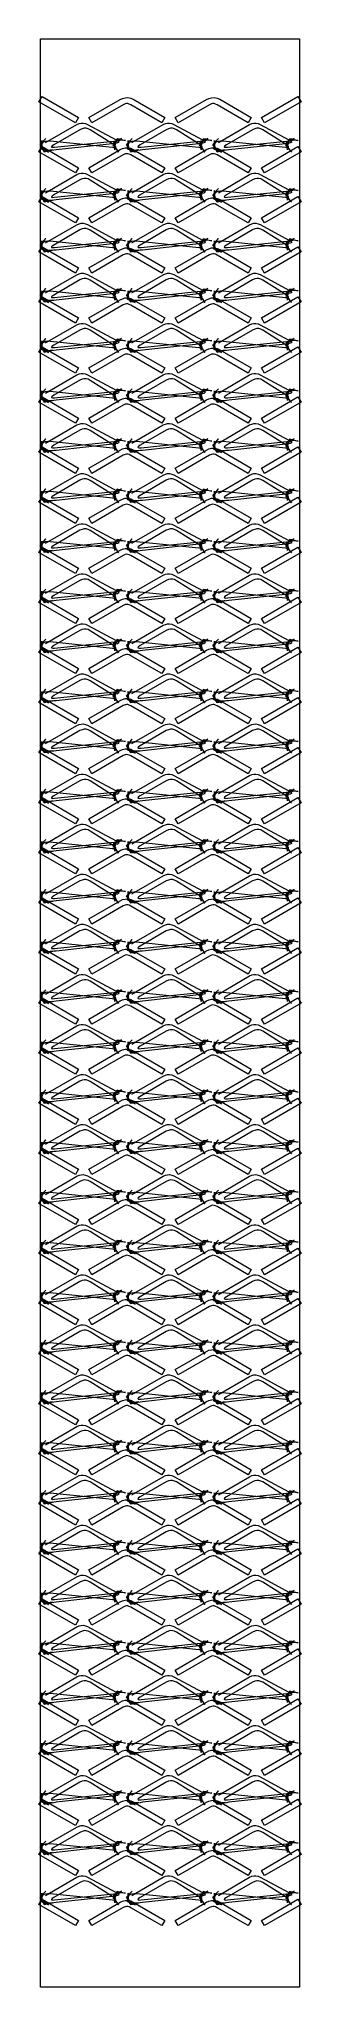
# Model space of a CAD drawing. Header units: metres. Extents: x 0 to 22, y 0 to 162.
import ezdxf

# ---------------------------------------------------------------- set-up
doc = ezdxf.new("R2010")
doc.units = ezdxf.units.M
doc.layers.add('TOP', color=1, linetype='Continuous', lineweight=0)

msp = doc.modelspace()

# ---------------------------------------------------------------- linework, layer by layer
at = {"layer": 'TOP'}
for p, q in [((-0.13, 156.78), (0.13, 157.22)), ((0.13, 157.22), (3.16, 155.46)), ((18.38, 155.46), (21.41, 157.22)), ((21.41, 157.22), (21.67, 156.78)), ((2.9, 155.02), (-0.13, 156.78)), ((4.02, 155.46), (6.62, 156.97)), ((6.87, 156.53), (4.28, 155.02)), ((6.62, 156.97), (6.82, 157.06)), ((6.82, 157.06), (7.04, 157.11)), ((7.03, 156.6), (6.87, 156.53)), ((7.15, 156.63), (7.03, 156.6)), ((7.04, 157.11), (7.27, 157.12)), ((7.27, 156.62), (7.15, 156.63)), ((7.27, 157.12), (7.5, 157.07)), ((7.38, 156.59), (7.27, 156.62)), ((7.51, 156.52), (7.38, 156.59)), ((7.5, 157.07), (7.72, 156.98)), ((10.08, 155.02), (7.51, 156.52)), ((7.72, 156.98), (10.34, 155.46)), ((11.2, 155.46), (13.8, 156.97)), ((14.05, 156.53), (11.46, 155.02)), ((13.8, 156.97), (14, 157.06)), ((14, 157.06), (14.22, 157.11)), ((14.21, 156.6), (14.05, 156.53)), ((14.33, 156.63), (14.21, 156.6)), ((14.22, 157.11), (14.45, 157.12)), ((14.45, 156.62), (14.33, 156.63)), ((14.45, 157.12), (14.68, 157.07)), ((14.56, 156.59), (14.45, 156.62)), ((14.69, 156.52), (14.56, 156.59)), ((14.68, 157.07), (14.9, 156.98)), ((17.26, 155.02), (14.69, 156.52)), ((14.9, 156.98), (17.52, 155.46)), ((21.67, 156.78), (18.64, 155.02)), ((0.43, 153.38), (3.03, 154.88)), ((3.28, 154.45), (1.12, 153.19)), ((3.16, 155.46), (2.9, 155.02)), ((3.03, 154.88), (3.21, 154.96)), ((3.21, 154.96), (3.38, 155.01)), ((3.46, 154.53), (3.28, 154.45)), ((3.38, 155.01), (3.55, 155.01)), ((3.63, 154.57), (3.46, 154.53)), ((3.55, 155.01), (3.73, 154.97)), ((3.8, 154.57), (3.63, 154.57)), ((3.73, 154.97), (3.91, 154.9)), ((3.97, 154.52), (3.8, 154.57)), ((3.91, 154.9), (6.3, 153.61)), ((4.14, 154.43), (3.97, 154.52)), ((4.28, 155.02), (4.02, 155.46)), ((6.07, 153.21), (4.14, 154.43)), ((7.61, 153.38), (10.21, 154.88)), ((10.46, 154.45), (8.3, 153.19)), ((10.34, 155.46), (10.08, 155.02)), ((10.21, 154.88), (10.39, 154.96)), ((10.39, 154.96), (10.56, 155.01)), ((10.64, 154.53), (10.46, 154.45)), ((10.56, 155.01), (10.73, 155.01)), ((10.81, 154.57), (10.64, 154.53)), ((10.73, 155.01), (10.91, 154.97)), ((10.98, 154.57), (10.81, 154.57)), ((10.91, 154.97), (11.09, 154.9)), ((11.15, 154.52), (10.98, 154.57)), ((11.09, 154.9), (13.48, 153.61)), ((11.32, 154.43), (11.15, 154.52)), ((11.46, 155.02), (11.2, 155.46)), ((13.25, 153.21), (11.32, 154.43)), ((14.79, 153.38), (17.39, 154.88)), ((17.64, 154.45), (15.48, 153.19)), ((17.52, 155.46), (17.26, 155.02)), ((17.39, 154.88), (17.57, 154.96)), ((17.57, 154.96), (17.74, 155.01)), ((17.82, 154.53), (17.64, 154.45)), ((17.74, 155.01), (17.91, 155.01)), ((17.99, 154.57), (17.82, 154.53)), ((17.91, 155.01), (18.09, 154.97)), ((18.16, 154.57), (17.99, 154.57)), ((18.09, 154.97), (18.27, 154.9)), ((18.33, 154.52), (18.16, 154.57)), ((18.27, 154.9), (20.66, 153.61)), ((18.5, 154.43), (18.33, 154.52)), ((18.64, 155.02), (18.38, 155.46)), ((20.43, 153.21), (18.5, 154.43)), ((-0.13, 152.62), (0.13, 153.05)), ((2.9, 150.86), (-0.13, 152.62)), ((0.44, 153.73), (-0.02, 153.22)), ((-0.02, 153.22), (0.12, 153.35)), ((0.08, 153.06), (-0.02, 153.22)), ((-0.02, 153.22), (0.32, 152.62)), ((0.12, 153.55), (0.05, 152.86)), ((0.05, 152.86), (0.08, 153.06)), ((0.24, 152.8), (0.05, 152.86)), ((0.05, 152.86), (0.68, 152.58)), ((0.08, 153.06), (0.14, 153.24)), ((0.21, 152.91), (0.08, 153.06)), ((0.11, 153.35), (0.12, 153.55)), ((0.13, 153.16), (0.11, 153.35)), ((0.12, 153.35), (0.27, 153.45)), ((0.17, 152.98), (0.13, 153.16)), ((0.13, 153.05), (3.16, 151.29)), ((0.14, 153.24), (0.21, 153.42)), ((0.23, 152.8), (0.17, 152.98)), ((0.21, 153.42), (0.31, 153.58)), ((0.35, 152.78), (0.21, 152.91)), ((0.32, 152.62), (0.23, 152.8)), ((0.42, 152.75), (0.24, 152.8)), ((0.27, 153.45), (0.43, 153.51)), ((0.31, 153.58), (0.44, 153.73)), ((0.32, 152.62), (1, 152.77)), ((0.52, 152.66), (0.32, 152.62)), ((0.51, 152.67), (0.35, 152.78)), ((0.61, 152.73), (0.42, 152.75)), ((0.43, 153.51), (0.61, 153.54)), ((0.68, 152.58), (0.51, 152.67)), ((0.71, 152.7), (0.52, 152.66)), ((0.61, 153.54), (0.81, 153.54)), ((0.8, 152.74), (0.61, 152.73)), ((0.91, 152.73), (0.71, 152.7)), ((1, 152.77), (0.8, 152.74)), ((0.81, 153.54), (6, 152.99)), ((1.11, 152.76), (0.91, 152.73)), ((0.98, 153.11), (0.92, 153.04)), ((0.92, 153.04), (0.93, 153)), ((0.93, 153), (1.02, 152.99)), ((1.12, 153.19), (0.98, 153.11)), ((1.02, 152.99), (1.18, 152.99)), ((1.31, 152.78), (1.11, 152.76)), ((1.18, 152.99), (6.37, 153.54)), ((6.25, 153.32), (1.31, 152.78)), ((4.02, 151.29), (6.62, 152.8)), ((6.87, 152.37), (4.28, 150.86)), ((6, 152.99), (6.16, 152.99)), ((6.04, 153.1), (6.38, 153.7)), ((6.14, 153.26), (6.04, 153.1)), ((6.2, 153.12), (6.07, 153.21)), ((6.11, 153.45), (6.74, 153.73)), ((6.3, 153.52), (6.11, 153.45)), ((6.18, 152.77), (6.11, 153.45)), ((6.11, 153.45), (6.14, 153.26)), ((6.27, 153.41), (6.14, 153.26)), ((6.14, 153.26), (6.2, 153.08)), ((6.16, 152.99), (6.25, 153)), ((6.19, 153.15), (6.17, 152.96)), ((6.17, 152.96), (6.18, 152.77)), ((6.23, 153.34), (6.19, 153.15)), ((6.26, 153.05), (6.2, 153.12)), ((6.2, 153.08), (6.27, 152.9)), ((6.29, 153.52), (6.23, 153.34)), ((6.41, 153.35), (6.25, 153.32)), ((6.25, 153), (6.26, 153.05)), ((6.41, 153.53), (6.27, 153.41)), ((6.27, 152.9), (6.37, 152.74)), ((6.38, 153.7), (6.29, 153.52)), ((6.3, 153.61), (6.44, 153.52)), ((6.48, 153.57), (6.3, 153.52)), ((6.37, 153.54), (6.53, 153.56)), ((6.37, 152.74), (6.5, 152.58)), ((6.5, 152.58), (6.37, 152.73)), ((6.54, 153.66), (6.38, 153.7)), ((6.38, 153.7), (7.06, 153.55)), ((6.57, 153.64), (6.41, 153.53)), ((6.5, 153.39), (6.41, 153.35)), ((6.44, 153.52), (6.51, 153.45)), ((6.67, 153.59), (6.48, 153.57)), ((6.51, 153.45), (6.5, 153.39)), ((6.53, 153.56), (6.61, 153.59)), ((6.62, 153.62), (6.54, 153.66)), ((6.74, 153.73), (6.57, 153.64)), ((6.61, 153.59), (6.62, 153.62)), ((6.62, 152.8), (6.82, 152.89)), ((6.86, 153.58), (6.67, 153.59)), ((6.82, 152.89), (7.04, 152.95)), ((7.06, 153.55), (6.86, 153.58)), ((7.03, 152.44), (6.87, 152.37)), ((7.15, 152.46), (7.03, 152.44)), ((7.04, 152.95), (7.27, 152.96)), ((7.27, 152.46), (7.15, 152.46)), ((7.62, 153.73), (7.16, 153.22)), ((7.16, 153.22), (7.3, 153.35)), ((7.26, 153.06), (7.16, 153.22)), ((7.16, 153.22), (7.5, 152.62)), ((7.3, 153.55), (7.23, 152.86)), ((7.23, 152.86), (7.26, 153.06)), ((7.42, 152.8), (7.23, 152.86)), ((7.23, 152.86), (7.86, 152.58)), ((7.26, 153.06), (7.32, 153.24)), ((7.39, 152.91), (7.26, 153.06)), ((7.27, 152.96), (7.5, 152.91)), ((7.38, 152.42), (7.27, 152.46)), ((7.29, 153.35), (7.3, 153.55)), ((7.31, 153.16), (7.29, 153.35)), ((7.3, 153.35), (7.45, 153.45)), ((7.35, 152.98), (7.31, 153.16)), ((7.32, 153.24), (7.39, 153.42)), ((7.41, 152.8), (7.35, 152.98)), ((7.51, 152.36), (7.38, 152.42)), ((7.39, 153.42), (7.49, 153.58)), ((7.53, 152.78), (7.39, 152.91)), ((7.5, 152.62), (7.41, 152.8)), ((7.6, 152.75), (7.42, 152.8)), ((7.45, 153.45), (7.61, 153.51)), ((7.49, 153.58), (7.62, 153.73)), ((7.5, 152.91), (7.72, 152.81)), ((7.5, 152.62), (8.18, 152.77)), ((7.7, 152.66), (7.5, 152.62)), ((10.08, 150.86), (7.51, 152.36)), ((7.69, 152.67), (7.53, 152.78)), ((7.79, 152.73), (7.6, 152.75)), ((7.61, 153.51), (7.79, 153.54)), ((7.86, 152.58), (7.69, 152.67)), ((7.89, 152.7), (7.7, 152.66)), ((7.72, 152.81), (10.34, 151.29)), ((7.79, 153.54), (7.99, 153.54)), ((7.98, 152.74), (7.79, 152.73)), ((8.09, 152.73), (7.89, 152.7)), ((8.18, 152.77), (7.98, 152.74)), ((7.99, 153.54), (13.18, 152.99)), ((8.29, 152.76), (8.09, 152.73)), ((8.16, 153.11), (8.1, 153.04)), ((8.1, 153.04), (8.11, 153)), ((8.11, 153), (8.2, 152.99)), ((8.3, 153.19), (8.16, 153.11)), ((8.2, 152.99), (8.36, 152.99)), ((8.49, 152.78), (8.29, 152.76)), ((8.36, 152.99), (13.55, 153.54)), ((13.43, 153.32), (8.49, 152.78)), ((11.2, 151.29), (13.8, 152.8)), ((14.05, 152.37), (11.46, 150.86)), ((13.18, 152.99), (13.34, 152.99)), ((13.22, 153.1), (13.56, 153.7)), ((13.32, 153.26), (13.22, 153.1)), ((13.38, 153.12), (13.25, 153.21)), ((13.29, 153.45), (13.92, 153.73)), ((13.48, 153.52), (13.29, 153.45)), ((13.36, 152.77), (13.29, 153.45)), ((13.29, 153.45), (13.32, 153.26)), ((13.45, 153.41), (13.32, 153.26)), ((13.32, 153.26), (13.38, 153.08)), ((13.34, 152.99), (13.43, 153)), ((13.37, 153.15), (13.35, 152.96)), ((13.35, 152.96), (13.36, 152.77)), ((13.41, 153.34), (13.37, 153.15)), ((13.44, 153.05), (13.38, 153.12)), ((13.38, 153.08), (13.45, 152.9)), ((13.47, 153.52), (13.41, 153.34)), ((13.59, 153.35), (13.43, 153.32)), ((13.43, 153), (13.44, 153.05)), ((13.59, 153.53), (13.45, 153.41)), ((13.45, 152.9), (13.55, 152.74)), ((13.56, 153.7), (13.47, 153.52)), ((13.48, 153.61), (13.62, 153.52)), ((13.66, 153.57), (13.48, 153.52)), ((13.55, 153.54), (13.71, 153.56)), ((13.55, 152.74), (13.68, 152.58)), ((13.68, 152.58), (13.55, 152.73)), ((13.72, 153.66), (13.56, 153.7)), ((13.56, 153.7), (14.24, 153.55)), ((13.75, 153.64), (13.59, 153.53)), ((13.68, 153.39), (13.59, 153.35)), ((13.62, 153.52), (13.69, 153.45)), ((13.85, 153.59), (13.66, 153.57)), ((13.69, 153.45), (13.68, 153.39)), ((13.71, 153.56), (13.79, 153.59)), ((13.8, 153.62), (13.72, 153.66)), ((13.92, 153.73), (13.75, 153.64)), ((13.79, 153.59), (13.8, 153.62)), ((13.8, 152.8), (14, 152.89)), ((14.04, 153.58), (13.85, 153.59)), ((14, 152.89), (14.22, 152.95)), ((14.24, 153.55), (14.04, 153.58)), ((14.21, 152.44), (14.05, 152.37)), ((14.33, 152.46), (14.21, 152.44)), ((14.22, 152.95), (14.45, 152.96)), ((14.45, 152.46), (14.33, 152.46)), ((14.8, 153.73), (14.34, 153.22)), ((14.34, 153.22), (14.48, 153.35)), ((14.44, 153.06), (14.34, 153.22)), ((14.34, 153.22), (14.68, 152.62)), ((14.48, 153.55), (14.41, 152.86)), ((14.41, 152.86), (14.44, 153.06)), ((14.6, 152.8), (14.41, 152.86)), ((14.41, 152.86), (15.04, 152.58)), ((14.44, 153.06), (14.5, 153.24)), ((14.57, 152.91), (14.44, 153.06)), ((14.45, 152.96), (14.68, 152.91)), ((14.56, 152.42), (14.45, 152.46)), ((14.47, 153.35), (14.48, 153.55)), ((14.49, 153.16), (14.47, 153.35)), ((14.48, 153.35), (14.63, 153.45)), ((14.53, 152.98), (14.49, 153.16)), ((14.5, 153.24), (14.57, 153.42)), ((14.59, 152.8), (14.53, 152.98)), ((14.69, 152.36), (14.56, 152.42)), ((14.57, 153.42), (14.67, 153.58)), ((14.71, 152.78), (14.57, 152.91)), ((14.68, 152.62), (14.59, 152.8)), ((14.78, 152.75), (14.6, 152.8)), ((14.63, 153.45), (14.79, 153.51)), ((14.67, 153.58), (14.8, 153.73)), ((14.68, 152.91), (14.9, 152.81)), ((14.68, 152.62), (15.36, 152.77)), ((14.88, 152.66), (14.68, 152.62)), ((17.26, 150.86), (14.69, 152.36)), ((14.87, 152.67), (14.71, 152.78)), ((14.97, 152.73), (14.78, 152.75)), ((14.79, 153.51), (14.97, 153.54)), ((15.04, 152.58), (14.87, 152.67)), ((15.07, 152.7), (14.88, 152.66)), ((14.9, 152.81), (17.52, 151.29)), ((14.97, 153.54), (15.17, 153.54)), ((15.16, 152.74), (14.97, 152.73)), ((15.27, 152.73), (15.07, 152.7)), ((15.36, 152.77), (15.16, 152.74)), ((15.17, 153.54), (20.36, 152.99)), ((15.47, 152.76), (15.27, 152.73)), ((15.34, 153.11), (15.28, 153.04)), ((15.28, 153.04), (15.29, 153)), ((15.29, 153), (15.38, 152.99)), ((15.48, 153.19), (15.34, 153.11)), ((15.38, 152.99), (15.54, 152.99)), ((15.67, 152.78), (15.47, 152.76)), ((15.54, 152.99), (20.73, 153.54)), ((20.61, 153.32), (15.67, 152.78)), ((18.38, 151.29), (21.41, 153.05)), ((21.67, 152.62), (18.64, 150.86)), ((20.36, 152.99), (20.52, 152.99)), ((20.4, 153.1), (20.74, 153.7)), ((20.5, 153.26), (20.4, 153.1)), ((20.56, 153.12), (20.43, 153.21)), ((20.47, 153.45), (21.1, 153.73)), ((20.66, 153.52), (20.47, 153.45)), ((20.54, 152.77), (20.47, 153.45)), ((20.47, 153.45), (20.5, 153.26)), ((20.63, 153.41), (20.5, 153.26)), ((20.5, 153.26), (20.56, 153.08)), ((20.52, 152.99), (20.61, 153)), ((20.55, 153.15), (20.53, 152.96)), ((20.53, 152.96), (20.54, 152.77)), ((20.59, 153.34), (20.55, 153.15)), ((20.62, 153.05), (20.56, 153.12)), ((20.56, 153.08), (20.63, 152.9)), ((20.65, 153.52), (20.59, 153.34)), ((20.77, 153.35), (20.61, 153.32)), ((20.61, 153), (20.62, 153.05)), ((20.77, 153.53), (20.63, 153.41)), ((20.63, 152.9), (20.73, 152.74)), ((20.74, 153.7), (20.65, 153.52)), ((20.66, 153.61), (20.8, 153.52)), ((20.84, 153.57), (20.66, 153.52)), ((20.73, 153.54), (20.89, 153.56)), ((20.73, 152.74), (20.86, 152.58)), ((20.86, 152.58), (20.73, 152.73)), ((20.9, 153.66), (20.74, 153.7)), ((20.74, 153.7), (21.42, 153.55)), ((20.93, 153.64), (20.77, 153.53)), ((20.86, 153.39), (20.77, 153.35)), ((20.8, 153.52), (20.87, 153.45)), ((21.03, 153.59), (20.84, 153.57)), ((20.87, 153.45), (20.86, 153.39)), ((20.89, 153.56), (20.97, 153.59)), ((20.98, 153.62), (20.9, 153.66)), ((21.1, 153.73), (20.93, 153.64)), ((20.97, 153.59), (20.98, 153.62)), ((21.22, 153.58), (21.03, 153.59)), ((21.42, 153.55), (21.22, 153.58)), ((21.41, 153.05), (21.67, 152.62)), ((0.43, 149.21), (3.03, 150.72)), ((3.16, 151.29), (2.9, 150.86)), ((3.03, 150.72), (3.21, 150.8)), ((3.21, 150.8), (3.38, 150.84)), ((3.38, 150.84), (3.55, 150.84)), ((3.55, 150.84), (3.73, 150.81)), ((3.73, 150.81), (3.91, 150.73)), ((3.91, 150.73), (6.3, 149.45)), ((4.28, 150.86), (4.02, 151.29)), ((7.61, 149.21), (10.21, 150.72)), ((10.34, 151.29), (10.08, 150.86)), ((10.21, 150.72), (10.39, 150.8)), ((10.39, 150.8), (10.56, 150.84)), ((10.56, 150.84), (10.73, 150.84)), ((10.73, 150.84), (10.91, 150.81)), ((10.91, 150.81), (11.09, 150.73)), ((11.09, 150.73), (13.48, 149.45)), ((11.46, 150.86), (11.2, 151.29)), ((14.79, 149.21), (17.39, 150.72)), ((17.52, 151.29), (17.26, 150.86)), ((17.39, 150.72), (17.57, 150.8)), ((17.57, 150.8), (17.74, 150.84)), ((17.74, 150.84), (17.91, 150.84)), ((17.91, 150.84), (18.09, 150.81)), ((18.09, 150.81), (18.27, 150.73)), ((18.27, 150.73), (20.66, 149.45)), ((18.64, 150.86), (18.38, 151.29)), ((0.44, 149.57), (-0.02, 149.05)), ((-0.02, 149.05), (0.12, 149.19)), ((0.08, 148.89), (-0.02, 149.05)), ((-0.02, 149.05), (0.32, 148.46)), ((0.12, 149.39), (0.05, 148.7)), ((0.08, 148.89), (0.14, 149.08)), ((0.11, 149.19), (0.12, 149.39)), ((0.13, 149), (0.11, 149.19)), ((0.12, 149.19), (0.27, 149.28)), ((0.14, 149.08), (0.21, 149.25)), ((0.21, 149.25), (0.31, 149.42)), ((0.27, 149.28), (0.43, 149.35)), ((0.31, 149.42), (0.44, 149.57)), ((0.43, 149.35), (0.61, 149.38)), ((0.61, 149.38), (0.81, 149.37)), ((0.81, 149.37), (6, 148.83)), ((3.28, 150.29), (1.12, 149.03)), ((1.18, 148.83), (6.37, 149.37)), ((6.25, 149.16), (1.31, 148.62)), ((3.46, 150.37), (3.28, 150.29)), ((3.63, 150.4), (3.46, 150.37)), ((3.8, 150.4), (3.63, 150.4)), ((3.97, 150.36), (3.8, 150.4)), ((4.14, 150.27), (3.97, 150.36)), ((6.07, 149.05), (4.14, 150.27)), ((6.04, 148.93), (6.38, 149.53)), ((6.14, 149.1), (6.04, 148.93)), ((6.2, 148.95), (6.07, 149.05)), ((6.11, 149.29), (6.74, 149.57)), ((6.3, 149.36), (6.11, 149.29)), ((6.18, 148.6), (6.11, 149.29)), ((6.11, 149.29), (6.14, 149.1)), ((6.27, 149.24), (6.14, 149.1)), ((6.14, 149.1), (6.2, 148.91)), ((6.23, 149.18), (6.19, 148.99)), ((6.29, 149.36), (6.23, 149.18)), ((6.41, 149.19), (6.25, 149.16)), ((6.41, 149.37), (6.27, 149.24)), ((6.38, 149.53), (6.29, 149.36)), ((6.3, 149.45), (6.44, 149.36)), ((6.48, 149.4), (6.3, 149.36)), ((6.37, 149.37), (6.53, 149.4)), ((6.54, 149.49), (6.38, 149.53)), ((6.38, 149.53), (7.06, 149.39)), ((6.57, 149.48), (6.41, 149.37)), ((6.5, 149.23), (6.41, 149.19)), ((6.44, 149.36), (6.51, 149.29)), ((6.67, 149.42), (6.48, 149.4)), ((6.51, 149.29), (6.5, 149.23)), ((6.53, 149.4), (6.61, 149.43)), ((6.62, 149.46), (6.54, 149.49)), ((6.74, 149.57), (6.57, 149.48)), ((6.61, 149.43), (6.62, 149.46)), ((6.86, 149.42), (6.67, 149.42)), ((7.06, 149.39), (6.86, 149.42)), ((7.62, 149.57), (7.16, 149.05)), ((7.16, 149.05), (7.3, 149.19)), ((7.26, 148.89), (7.16, 149.05)), ((7.16, 149.05), (7.5, 148.46)), ((7.3, 149.39), (7.23, 148.7)), ((7.26, 148.89), (7.32, 149.08)), ((7.29, 149.19), (7.3, 149.39)), ((7.31, 149), (7.29, 149.19)), ((7.3, 149.19), (7.45, 149.28)), ((7.32, 149.08), (7.39, 149.25)), ((7.39, 149.25), (7.49, 149.42)), ((7.45, 149.28), (7.61, 149.35)), ((7.49, 149.42), (7.62, 149.57)), ((7.61, 149.35), (7.79, 149.38)), ((7.79, 149.38), (7.99, 149.37)), ((7.99, 149.37), (13.18, 148.83)), ((10.46, 150.29), (8.3, 149.03)), ((8.36, 148.83), (13.55, 149.37)), ((13.43, 149.16), (8.49, 148.62)), ((10.64, 150.37), (10.46, 150.29)), ((10.81, 150.4), (10.64, 150.37)), ((10.98, 150.4), (10.81, 150.4)), ((11.15, 150.36), (10.98, 150.4)), ((11.32, 150.27), (11.15, 150.36)), ((13.25, 149.05), (11.32, 150.27)), ((13.22, 148.93), (13.56, 149.53)), ((13.32, 149.1), (13.22, 148.93)), ((13.38, 148.95), (13.25, 149.05)), ((13.29, 149.29), (13.92, 149.57)), ((13.48, 149.36), (13.29, 149.29)), ((13.36, 148.6), (13.29, 149.29)), ((13.29, 149.29), (13.32, 149.1)), ((13.45, 149.24), (13.32, 149.1)), ((13.32, 149.1), (13.38, 148.91)), ((13.41, 149.18), (13.37, 148.99)), ((13.47, 149.36), (13.41, 149.18)), ((13.59, 149.19), (13.43, 149.16)), ((13.59, 149.37), (13.45, 149.24)), ((13.56, 149.53), (13.47, 149.36)), ((13.48, 149.45), (13.62, 149.36)), ((13.66, 149.4), (13.48, 149.36)), ((13.55, 149.37), (13.71, 149.4)), ((13.72, 149.49), (13.56, 149.53)), ((13.56, 149.53), (14.24, 149.39)), ((13.75, 149.48), (13.59, 149.37)), ((13.68, 149.23), (13.59, 149.19)), ((13.62, 149.36), (13.69, 149.29)), ((13.85, 149.42), (13.66, 149.4)), ((13.69, 149.29), (13.68, 149.23)), ((13.71, 149.4), (13.79, 149.43)), ((13.8, 149.46), (13.72, 149.49)), ((13.92, 149.57), (13.75, 149.48)), ((13.79, 149.43), (13.8, 149.46)), ((14.04, 149.42), (13.85, 149.42)), ((14.24, 149.39), (14.04, 149.42)), ((14.8, 149.57), (14.34, 149.05)), ((14.34, 149.05), (14.48, 149.19)), ((14.44, 148.89), (14.34, 149.05)), ((14.34, 149.05), (14.68, 148.46)), ((14.48, 149.39), (14.41, 148.7)), ((14.44, 148.89), (14.5, 149.08)), ((14.47, 149.19), (14.48, 149.39)), ((14.49, 149), (14.47, 149.19)), ((14.48, 149.19), (14.63, 149.28)), ((14.5, 149.08), (14.57, 149.25)), ((14.57, 149.25), (14.67, 149.42)), ((14.63, 149.28), (14.79, 149.35)), ((14.67, 149.42), (14.8, 149.57)), ((14.79, 149.35), (14.97, 149.38)), ((14.97, 149.38), (15.17, 149.37)), ((15.17, 149.37), (20.36, 148.83)), ((17.64, 150.29), (15.48, 149.03)), ((15.54, 148.83), (20.73, 149.37)), ((20.61, 149.16), (15.67, 148.62)), ((17.82, 150.37), (17.64, 150.29)), ((17.99, 150.4), (17.82, 150.37)), ((18.16, 150.4), (17.99, 150.4)), ((18.33, 150.36), (18.16, 150.4)), ((18.5, 150.27), (18.33, 150.36)), ((20.43, 149.05), (18.5, 150.27)), ((20.4, 148.93), (20.74, 149.53)), ((20.5, 149.1), (20.4, 148.93)), ((20.56, 148.95), (20.43, 149.05)), ((20.47, 149.29), (21.1, 149.57)), ((20.66, 149.36), (20.47, 149.29)), ((20.54, 148.6), (20.47, 149.29)), ((20.47, 149.29), (20.5, 149.1)), ((20.63, 149.24), (20.5, 149.1)), ((20.5, 149.1), (20.56, 148.91)), ((20.59, 149.18), (20.55, 148.99)), ((20.65, 149.36), (20.59, 149.18)), ((20.77, 149.19), (20.61, 149.16)), ((20.77, 149.37), (20.63, 149.24)), ((20.74, 149.53), (20.65, 149.36)), ((20.66, 149.45), (20.8, 149.36)), ((20.84, 149.4), (20.66, 149.36)), ((20.73, 149.37), (20.89, 149.4)), ((20.9, 149.49), (20.74, 149.53)), ((20.74, 149.53), (21.42, 149.39)), ((20.93, 149.48), (20.77, 149.37)), ((20.86, 149.23), (20.77, 149.19)), ((20.8, 149.36), (20.87, 149.29)), ((21.03, 149.42), (20.84, 149.4)), ((20.87, 149.29), (20.86, 149.23)), ((20.89, 149.4), (20.97, 149.43)), ((20.98, 149.46), (20.9, 149.49)), ((21.1, 149.57), (20.93, 149.48)), ((20.97, 149.43), (20.98, 149.46)), ((21.22, 149.42), (21.03, 149.42)), ((21.42, 149.39), (21.22, 149.42)), ((-0.13, 148.46), (0.13, 148.89)), ((2.9, 146.7), (-0.13, 148.46)), ((0.05, 148.7), (0.08, 148.89)), ((0.24, 148.63), (0.05, 148.7)), ((0.05, 148.7), (0.68, 148.42)), ((0.21, 148.75), (0.08, 148.89)), ((0.17, 148.81), (0.13, 149)), ((0.13, 148.89), (3.16, 147.13)), ((0.23, 148.63), (0.17, 148.81)), ((0.35, 148.62), (0.21, 148.75)), ((0.32, 148.46), (0.23, 148.63)), ((0.42, 148.59), (0.24, 148.63)), ((0.32, 148.46), (1, 148.6)), ((0.52, 148.5), (0.32, 148.46)), ((0.51, 148.51), (0.35, 148.62)), ((0.61, 148.57), (0.42, 148.59)), ((0.68, 148.42), (0.51, 148.51)), ((0.71, 148.53), (0.52, 148.5)), ((0.8, 148.57), (0.61, 148.57)), ((0.91, 148.56), (0.71, 148.53)), ((1, 148.6), (0.8, 148.57)), ((1.11, 148.59), (0.91, 148.56)), ((0.98, 148.94), (0.92, 148.88)), ((0.92, 148.88), (0.93, 148.84)), ((0.93, 148.84), (1.02, 148.82)), ((1.12, 149.03), (0.98, 148.94)), ((1.02, 148.82), (1.18, 148.83)), ((1.31, 148.62), (1.11, 148.59)), ((4.02, 147.13), (6.62, 148.64)), ((6.87, 148.2), (4.28, 146.7)), ((6, 148.83), (6.16, 148.82)), ((6.16, 148.82), (6.25, 148.84)), ((6.19, 148.99), (6.17, 148.8)), ((6.17, 148.8), (6.18, 148.6)), ((6.26, 148.88), (6.2, 148.95)), ((6.2, 148.91), (6.27, 148.74)), ((6.25, 148.84), (6.26, 148.88)), ((6.27, 148.74), (6.37, 148.57)), ((6.37, 148.57), (6.5, 148.42)), ((6.5, 148.42), (6.37, 148.56)), ((6.62, 148.64), (6.82, 148.73)), ((6.82, 148.73), (7.04, 148.78)), ((7.03, 148.27), (6.87, 148.2)), ((7.15, 148.3), (7.03, 148.27)), ((7.04, 148.78), (7.27, 148.79)), ((7.27, 148.29), (7.15, 148.3)), ((7.23, 148.7), (7.26, 148.89)), ((7.42, 148.63), (7.23, 148.7)), ((7.23, 148.7), (7.86, 148.42)), ((7.39, 148.75), (7.26, 148.89)), ((7.27, 148.79), (7.5, 148.74)), ((7.38, 148.26), (7.27, 148.29)), ((7.35, 148.81), (7.31, 149)), ((7.41, 148.63), (7.35, 148.81)), ((7.51, 148.19), (7.38, 148.26)), ((7.53, 148.62), (7.39, 148.75)), ((7.5, 148.46), (7.41, 148.63)), ((7.6, 148.59), (7.42, 148.63)), ((7.5, 148.74), (7.72, 148.65)), ((7.5, 148.46), (8.18, 148.6)), ((7.7, 148.5), (7.5, 148.46)), ((10.08, 146.7), (7.51, 148.19)), ((7.69, 148.51), (7.53, 148.62)), ((7.79, 148.57), (7.6, 148.59)), ((7.86, 148.42), (7.69, 148.51)), ((7.89, 148.53), (7.7, 148.5)), ((7.72, 148.65), (10.34, 147.13)), ((7.98, 148.57), (7.79, 148.57)), ((8.09, 148.56), (7.89, 148.53)), ((8.18, 148.6), (7.98, 148.57)), ((8.29, 148.59), (8.09, 148.56)), ((8.16, 148.94), (8.1, 148.88)), ((8.1, 148.88), (8.11, 148.84)), ((8.11, 148.84), (8.2, 148.82)), ((8.3, 149.03), (8.16, 148.94)), ((8.2, 148.82), (8.36, 148.83)), ((8.49, 148.62), (8.29, 148.59)), ((11.2, 147.13), (13.8, 148.64)), ((14.05, 148.2), (11.46, 146.7)), ((13.18, 148.83), (13.34, 148.82)), ((13.34, 148.82), (13.43, 148.84)), ((13.37, 148.99), (13.35, 148.8)), ((13.35, 148.8), (13.36, 148.6)), ((13.44, 148.88), (13.38, 148.95)), ((13.38, 148.91), (13.45, 148.74)), ((13.43, 148.84), (13.44, 148.88)), ((13.45, 148.74), (13.55, 148.57)), ((13.55, 148.57), (13.68, 148.42)), ((13.68, 148.42), (13.55, 148.56)), ((13.8, 148.64), (14, 148.73)), ((14, 148.73), (14.22, 148.78)), ((14.21, 148.27), (14.05, 148.2)), ((14.33, 148.3), (14.21, 148.27)), ((14.22, 148.78), (14.45, 148.79)), ((14.45, 148.29), (14.33, 148.3)), ((14.41, 148.7), (14.44, 148.89)), ((14.6, 148.63), (14.41, 148.7)), ((14.41, 148.7), (15.04, 148.42)), ((14.57, 148.75), (14.44, 148.89)), ((14.45, 148.79), (14.68, 148.74)), ((14.56, 148.26), (14.45, 148.29)), ((14.53, 148.81), (14.49, 149)), ((14.59, 148.63), (14.53, 148.81)), ((14.69, 148.19), (14.56, 148.26)), ((14.71, 148.62), (14.57, 148.75)), ((14.68, 148.46), (14.59, 148.63)), ((14.78, 148.59), (14.6, 148.63)), ((14.68, 148.74), (14.9, 148.65)), ((14.68, 148.46), (15.36, 148.6)), ((14.88, 148.5), (14.68, 148.46)), ((17.26, 146.7), (14.69, 148.19)), ((14.87, 148.51), (14.71, 148.62)), ((14.97, 148.57), (14.78, 148.59)), ((15.04, 148.42), (14.87, 148.51)), ((15.07, 148.53), (14.88, 148.5)), ((14.9, 148.65), (17.52, 147.13)), ((15.16, 148.57), (14.97, 148.57)), ((15.27, 148.56), (15.07, 148.53)), ((15.36, 148.6), (15.16, 148.57)), ((15.47, 148.59), (15.27, 148.56)), ((15.34, 148.94), (15.28, 148.88)), ((15.28, 148.88), (15.29, 148.84)), ((15.29, 148.84), (15.38, 148.82)), ((15.48, 149.03), (15.34, 148.94)), ((15.38, 148.82), (15.54, 148.83)), ((15.67, 148.62), (15.47, 148.59)), ((18.38, 147.13), (21.41, 148.89)), ((21.67, 148.46), (18.64, 146.7)), ((20.36, 148.83), (20.52, 148.82)), ((20.52, 148.82), (20.61, 148.84)), ((20.55, 148.99), (20.53, 148.8)), ((20.53, 148.8), (20.54, 148.6)), ((20.62, 148.88), (20.56, 148.95)), ((20.56, 148.91), (20.63, 148.74)), ((20.61, 148.84), (20.62, 148.88)), ((20.63, 148.74), (20.73, 148.57)), ((20.73, 148.57), (20.86, 148.42)), ((20.86, 148.42), (20.73, 148.56)), ((21.41, 148.89), (21.67, 148.46)), ((0.43, 145.05), (3.03, 146.55)), ((3.28, 146.12), (1.12, 144.86)), ((3.16, 147.13), (2.9, 146.7)), ((3.03, 146.55), (3.21, 146.64)), ((3.21, 146.64), (3.38, 146.68)), ((3.46, 146.2), (3.28, 146.12)), ((3.38, 146.68), (3.55, 146.68)), ((3.63, 146.24), (3.46, 146.2)), ((3.55, 146.68), (3.73, 146.64)), ((3.8, 146.24), (3.63, 146.24)), ((3.73, 146.64), (3.91, 146.57)), ((3.97, 146.19), (3.8, 146.24)), ((3.91, 146.57), (6.3, 145.28)), ((4.14, 146.11), (3.97, 146.19)), ((4.28, 146.7), (4.02, 147.13)), ((6.07, 144.88), (4.14, 146.11)), ((7.61, 145.05), (10.21, 146.55)), ((10.46, 146.12), (8.3, 144.86)), ((10.34, 147.13), (10.08, 146.7)), ((10.21, 146.55), (10.39, 146.64)), ((10.39, 146.64), (10.56, 146.68)), ((10.64, 146.2), (10.46, 146.12)), ((10.56, 146.68), (10.73, 146.68)), ((10.81, 146.24), (10.64, 146.2)), ((10.73, 146.68), (10.91, 146.64)), ((10.98, 146.24), (10.81, 146.24)), ((10.91, 146.64), (11.09, 146.57)), ((11.15, 146.19), (10.98, 146.24)), ((11.09, 146.57), (13.48, 145.28)), ((11.32, 146.11), (11.15, 146.19)), ((11.46, 146.7), (11.2, 147.13)), ((13.25, 144.88), (11.32, 146.11)), ((14.79, 145.05), (17.39, 146.55)), ((17.64, 146.12), (15.48, 144.86)), ((17.52, 147.13), (17.26, 146.7)), ((17.39, 146.55), (17.57, 146.64)), ((17.57, 146.64), (17.74, 146.68)), ((17.82, 146.2), (17.64, 146.12)), ((17.74, 146.68), (17.91, 146.68)), ((17.99, 146.24), (17.82, 146.2)), ((17.91, 146.68), (18.09, 146.64)), ((18.16, 146.24), (17.99, 146.24)), ((18.09, 146.64), (18.27, 146.57)), ((18.33, 146.19), (18.16, 146.24)), ((18.27, 146.57), (20.66, 145.28)), ((18.5, 146.11), (18.33, 146.19)), ((18.64, 146.7), (18.38, 147.13)), ((20.43, 144.88), (18.5, 146.11)), ((-0.13, 144.29), (0.13, 144.72)), ((2.9, 142.53), (-0.13, 144.29)), ((0.44, 145.4), (-0.02, 144.89)), ((-0.02, 144.89), (0.12, 145.02)), ((0.08, 144.73), (-0.02, 144.89)), ((-0.02, 144.89), (0.32, 144.29)), ((0.12, 145.22), (0.05, 144.54)), ((0.05, 144.54), (0.08, 144.73)), ((0.24, 144.47), (0.05, 144.54)), ((0.05, 144.54), (0.68, 144.26)), ((0.08, 144.73), (0.14, 144.91)), ((0.21, 144.58), (0.08, 144.73)), ((0.11, 145.03), (0.12, 145.22)), ((0.13, 144.83), (0.11, 145.03)), ((0.12, 145.02), (0.27, 145.12)), ((0.17, 144.65), (0.13, 144.83)), ((0.13, 144.72), (3.16, 142.96)), ((0.14, 144.91), (0.21, 145.09)), ((0.23, 144.47), (0.17, 144.65)), ((0.21, 145.09), (0.31, 145.25)), ((0.35, 144.45), (0.21, 144.58)), ((0.32, 144.29), (0.23, 144.47)), ((0.42, 144.42), (0.24, 144.47)), ((0.27, 145.12), (0.43, 145.18)), ((0.31, 145.25), (0.44, 145.4)), ((0.32, 144.29), (1, 144.44)), ((0.52, 144.33), (0.32, 144.29)), ((0.51, 144.35), (0.35, 144.45)), ((0.61, 144.4), (0.42, 144.42)), ((0.43, 145.18), (0.61, 145.21)), ((0.68, 144.26), (0.51, 144.35)), ((0.71, 144.37), (0.52, 144.33)), ((0.61, 145.21), (0.81, 145.21)), ((0.8, 144.41), (0.61, 144.4)), ((0.91, 144.4), (0.71, 144.37)), ((1, 144.44), (0.8, 144.41)), ((0.81, 145.21), (6, 144.67)), ((1.11, 144.43), (0.91, 144.4)), ((0.98, 144.78), (0.92, 144.71)), ((0.92, 144.71), (0.93, 144.67)), ((0.93, 144.67), (1.02, 144.66)), ((1.12, 144.86), (0.98, 144.78)), ((1.02, 144.66), (1.18, 144.67)), ((1.31, 144.45), (1.11, 144.43)), ((1.18, 144.67), (6.37, 145.21)), ((6.25, 144.99), (1.31, 144.45)), ((4.02, 142.96), (6.62, 144.47)), ((6, 144.67), (6.16, 144.66)), ((6.04, 144.77), (6.38, 145.37)), ((6.14, 144.93), (6.04, 144.77)), ((6.2, 144.79), (6.07, 144.88)), ((6.11, 145.13), (6.74, 145.4)), ((6.3, 145.19), (6.11, 145.13)), ((6.18, 144.44), (6.11, 145.13)), ((6.11, 145.13), (6.14, 144.93)), ((6.27, 145.08), (6.14, 144.93)), ((6.14, 144.93), (6.2, 144.75)), ((6.16, 144.66), (6.25, 144.68)), ((6.19, 144.83), (6.17, 144.63)), ((6.17, 144.63), (6.18, 144.44)), ((6.23, 145.01), (6.19, 144.83)), ((6.26, 144.72), (6.2, 144.79)), ((6.2, 144.75), (6.27, 144.57)), ((6.29, 145.19), (6.23, 145.01)), ((6.41, 145.02), (6.25, 144.99)), ((6.25, 144.68), (6.26, 144.72)), ((6.41, 145.21), (6.27, 145.08)), ((6.27, 144.57), (6.37, 144.41)), ((6.38, 145.37), (6.29, 145.19)), ((6.3, 145.28), (6.44, 145.2)), ((6.48, 145.24), (6.3, 145.19)), ((6.37, 145.21), (6.53, 145.23)), ((6.37, 144.41), (6.5, 144.26)), ((6.5, 144.26), (6.37, 144.4)), ((6.54, 145.33), (6.38, 145.37)), ((6.38, 145.37), (7.06, 145.22)), ((6.57, 145.31), (6.41, 145.21)), ((6.5, 145.06), (6.41, 145.02)), ((6.44, 145.2), (6.51, 145.12)), ((6.67, 145.26), (6.48, 145.24)), ((6.51, 145.12), (6.5, 145.06)), ((6.53, 145.23), (6.61, 145.26)), ((6.62, 145.29), (6.54, 145.33)), ((6.74, 145.4), (6.57, 145.31)), ((6.61, 145.26), (6.62, 145.29)), ((6.62, 144.47), (6.82, 144.56)), ((6.86, 145.25), (6.67, 145.26)), ((6.82, 144.56), (7.04, 144.62)), ((7.06, 145.22), (6.86, 145.25)), ((7.04, 144.62), (7.27, 144.63)), ((7.62, 145.4), (7.16, 144.89)), ((7.16, 144.89), (7.3, 145.02)), ((7.26, 144.73), (7.16, 144.89)), ((7.16, 144.89), (7.5, 144.29)), ((7.3, 145.22), (7.23, 144.54)), ((7.23, 144.54), (7.26, 144.73)), ((7.42, 144.47), (7.23, 144.54)), ((7.23, 144.54), (7.86, 144.26)), ((7.26, 144.73), (7.32, 144.91)), ((7.39, 144.58), (7.26, 144.73)), ((7.27, 144.63), (7.5, 144.58)), ((7.29, 145.03), (7.3, 145.22)), ((7.31, 144.83), (7.29, 145.03)), ((7.3, 145.02), (7.45, 145.12)), ((7.35, 144.65), (7.31, 144.83)), ((7.32, 144.91), (7.39, 145.09)), ((7.41, 144.47), (7.35, 144.65)), ((7.39, 145.09), (7.49, 145.25)), ((7.53, 144.45), (7.39, 144.58)), ((7.5, 144.29), (7.41, 144.47)), ((7.6, 144.42), (7.42, 144.47)), ((7.45, 145.12), (7.61, 145.18)), ((7.49, 145.25), (7.62, 145.4)), ((7.5, 144.58), (7.72, 144.48)), ((7.5, 144.29), (8.18, 144.44)), ((7.7, 144.33), (7.5, 144.29)), ((7.69, 144.35), (7.53, 144.45)), ((7.79, 144.4), (7.6, 144.42)), ((7.61, 145.18), (7.79, 145.21)), ((7.86, 144.26), (7.69, 144.35)), ((7.89, 144.37), (7.7, 144.33)), ((7.72, 144.48), (10.34, 142.96)), ((7.79, 145.21), (7.99, 145.21)), ((7.98, 144.41), (7.79, 144.4)), ((8.09, 144.4), (7.89, 144.37)), ((8.18, 144.44), (7.98, 144.41)), ((7.99, 145.21), (13.18, 144.67)), ((8.29, 144.43), (8.09, 144.4)), ((8.16, 144.78), (8.1, 144.71)), ((8.1, 144.71), (8.11, 144.67)), ((8.11, 144.67), (8.2, 144.66)), ((8.3, 144.86), (8.16, 144.78)), ((8.2, 144.66), (8.36, 144.67)), ((8.49, 144.45), (8.29, 144.43)), ((8.36, 144.67), (13.55, 145.21)), ((13.43, 144.99), (8.49, 144.45)), ((11.2, 142.96), (13.8, 144.47)), ((13.18, 144.67), (13.34, 144.66)), ((13.22, 144.77), (13.56, 145.37)), ((13.32, 144.93), (13.22, 144.77)), ((13.38, 144.79), (13.25, 144.88)), ((13.29, 145.13), (13.92, 145.4)), ((13.48, 145.19), (13.29, 145.13)), ((13.36, 144.44), (13.29, 145.13)), ((13.29, 145.13), (13.32, 144.93)), ((13.45, 145.08), (13.32, 144.93)), ((13.32, 144.93), (13.38, 144.75)), ((13.34, 144.66), (13.43, 144.68)), ((13.37, 144.83), (13.35, 144.63)), ((13.35, 144.63), (13.36, 144.44)), ((13.41, 145.01), (13.37, 144.83)), ((13.44, 144.72), (13.38, 144.79)), ((13.38, 144.75), (13.45, 144.57)), ((13.47, 145.19), (13.41, 145.01)), ((13.59, 145.02), (13.43, 144.99)), ((13.43, 144.68), (13.44, 144.72)), ((13.59, 145.21), (13.45, 145.08)), ((13.45, 144.57), (13.55, 144.41)), ((13.56, 145.37), (13.47, 145.19)), ((13.48, 145.28), (13.62, 145.2)), ((13.66, 145.24), (13.48, 145.19)), ((13.55, 145.21), (13.71, 145.23)), ((13.55, 144.41), (13.68, 144.26)), ((13.68, 144.26), (13.55, 144.4)), ((13.72, 145.33), (13.56, 145.37)), ((13.56, 145.37), (14.24, 145.22)), ((13.75, 145.31), (13.59, 145.21)), ((13.68, 145.06), (13.59, 145.02)), ((13.62, 145.2), (13.69, 145.12)), ((13.85, 145.26), (13.66, 145.24)), ((13.69, 145.12), (13.68, 145.06)), ((13.71, 145.23), (13.79, 145.26)), ((13.8, 145.29), (13.72, 145.33)), ((13.92, 145.4), (13.75, 145.31)), ((13.79, 145.26), (13.8, 145.29)), ((13.8, 144.47), (14, 144.56)), ((14.04, 145.25), (13.85, 145.26)), ((14, 144.56), (14.22, 144.62)), ((14.24, 145.22), (14.04, 145.25)), ((14.22, 144.62), (14.45, 144.63)), ((14.8, 145.4), (14.34, 144.89)), ((14.34, 144.89), (14.48, 145.02)), ((14.44, 144.73), (14.34, 144.89)), ((14.34, 144.89), (14.68, 144.29)), ((14.48, 145.22), (14.41, 144.54)), ((14.41, 144.54), (14.44, 144.73)), ((14.6, 144.47), (14.41, 144.54)), ((14.41, 144.54), (15.04, 144.26)), ((14.44, 144.73), (14.5, 144.91)), ((14.57, 144.58), (14.44, 144.73)), ((14.45, 144.63), (14.68, 144.58)), ((14.47, 145.03), (14.48, 145.22)), ((14.49, 144.83), (14.47, 145.03)), ((14.48, 145.02), (14.63, 145.12)), ((14.53, 144.65), (14.49, 144.83)), ((14.5, 144.91), (14.57, 145.09)), ((14.59, 144.47), (14.53, 144.65)), ((14.57, 145.09), (14.67, 145.25)), ((14.71, 144.45), (14.57, 144.58)), ((14.68, 144.29), (14.59, 144.47)), ((14.78, 144.42), (14.6, 144.47)), ((14.63, 145.12), (14.79, 145.18)), ((14.67, 145.25), (14.8, 145.4)), ((14.68, 144.58), (14.9, 144.48)), ((14.68, 144.29), (15.36, 144.44)), ((14.88, 144.33), (14.68, 144.29)), ((14.87, 144.35), (14.71, 144.45)), ((14.97, 144.4), (14.78, 144.42)), ((14.79, 145.18), (14.97, 145.21)), ((15.04, 144.26), (14.87, 144.35)), ((15.07, 144.37), (14.88, 144.33)), ((14.9, 144.48), (17.52, 142.96)), ((14.97, 145.21), (15.17, 145.21)), ((15.16, 144.41), (14.97, 144.4)), ((15.27, 144.4), (15.07, 144.37)), ((15.36, 144.44), (15.16, 144.41)), ((15.17, 145.21), (20.36, 144.67)), ((15.47, 144.43), (15.27, 144.4)), ((15.34, 144.78), (15.28, 144.71)), ((15.28, 144.71), (15.29, 144.67)), ((15.29, 144.67), (15.38, 144.66)), ((15.48, 144.86), (15.34, 144.78)), ((15.38, 144.66), (15.54, 144.67)), ((15.67, 144.45), (15.47, 144.43)), ((15.54, 144.67), (20.73, 145.21)), ((20.61, 144.99), (15.67, 144.45)), ((18.38, 142.96), (21.41, 144.72)), ((21.67, 144.29), (18.64, 142.53)), ((20.36, 144.67), (20.52, 144.66)), ((20.4, 144.77), (20.74, 145.37)), ((20.5, 144.93), (20.4, 144.77)), ((20.56, 144.79), (20.43, 144.88)), ((20.47, 145.13), (21.1, 145.4)), ((20.66, 145.19), (20.47, 145.13)), ((20.54, 144.44), (20.47, 145.13)), ((20.47, 145.13), (20.5, 144.93)), ((20.63, 145.08), (20.5, 144.93)), ((20.5, 144.93), (20.56, 144.75)), ((20.52, 144.66), (20.61, 144.68)), ((20.55, 144.83), (20.53, 144.63)), ((20.53, 144.63), (20.54, 144.44)), ((20.59, 145.01), (20.55, 144.83)), ((20.62, 144.72), (20.56, 144.79)), ((20.56, 144.75), (20.63, 144.57)), ((20.65, 145.19), (20.59, 145.01)), ((20.77, 145.02), (20.61, 144.99)), ((20.61, 144.68), (20.62, 144.72)), ((20.77, 145.21), (20.63, 145.08)), ((20.63, 144.57), (20.73, 144.41)), ((20.74, 145.37), (20.65, 145.19)), ((20.66, 145.28), (20.8, 145.2)), ((20.84, 145.24), (20.66, 145.19)), ((20.73, 145.21), (20.89, 145.23)), ((20.73, 144.41), (20.86, 144.26)), ((20.86, 144.26), (20.73, 144.4)), ((20.9, 145.33), (20.74, 145.37)), ((20.74, 145.37), (21.42, 145.22)), ((20.93, 145.31), (20.77, 145.21)), ((20.86, 145.06), (20.77, 145.02)), ((20.8, 145.2), (20.87, 145.12)), ((21.03, 145.26), (20.84, 145.24)), ((20.87, 145.12), (20.86, 145.06)), ((20.89, 145.23), (20.97, 145.26)), ((20.98, 145.29), (20.9, 145.33)), ((21.1, 145.4), (20.93, 145.31)), ((20.97, 145.26), (20.98, 145.29)), ((21.22, 145.25), (21.03, 145.26)), ((21.42, 145.22), (21.22, 145.25)), ((21.41, 144.72), (21.67, 144.29)), ((3.16, 142.96), (2.9, 142.53)), ((4.28, 142.53), (4.02, 142.96)), ((6.87, 144.04), (4.28, 142.53)), ((7.03, 144.11), (6.87, 144.04)), ((7.15, 144.13), (7.03, 144.11)), ((7.27, 144.13), (7.15, 144.13)), ((7.38, 144.09), (7.27, 144.13)), ((7.51, 144.03), (7.38, 144.09)), ((10.08, 142.53), (7.51, 144.03)), ((10.34, 142.96), (10.08, 142.53)), ((11.46, 142.53), (11.2, 142.96)), ((14.05, 144.04), (11.46, 142.53)), ((14.21, 144.11), (14.05, 144.04)), ((14.33, 144.13), (14.21, 144.11)), ((14.45, 144.13), (14.33, 144.13)), ((14.56, 144.09), (14.45, 144.13)), ((14.69, 144.03), (14.56, 144.09)), ((17.26, 142.53), (14.69, 144.03)), ((17.52, 142.96), (17.26, 142.53)), ((18.64, 142.53), (18.38, 142.96)), ((0.44, 141.24), (-0.02, 140.73)), ((0.12, 141.06), (0.05, 140.37)), ((0.11, 140.86), (0.12, 141.06)), ((0.12, 140.86), (0.27, 140.96)), ((0.21, 140.92), (0.31, 141.09)), ((0.27, 140.96), (0.43, 141.02)), ((0.31, 141.09), (0.44, 141.24)), ((0.43, 140.88), (3.03, 142.39)), ((0.43, 141.02), (0.61, 141.05)), ((0.61, 141.05), (0.81, 141.05)), ((0.81, 141.05), (6, 140.5)), ((3.28, 141.96), (1.12, 140.7)), ((1.18, 140.5), (6.37, 141.05)), ((3.03, 142.39), (3.21, 142.47)), ((3.21, 142.47), (3.38, 142.51)), ((3.46, 142.04), (3.28, 141.96)), ((3.38, 142.51), (3.55, 142.52)), ((3.63, 142.08), (3.46, 142.04)), ((3.55, 142.52), (3.73, 142.48)), ((3.8, 142.07), (3.63, 142.08)), ((3.73, 142.48), (3.91, 142.4)), ((3.97, 142.03), (3.8, 142.07)), ((3.91, 142.4), (6.3, 141.12)), ((4.14, 141.94), (3.97, 142.03)), ((6.07, 140.72), (4.14, 141.94)), ((6.04, 140.61), (6.38, 141.2)), ((6.11, 140.96), (6.74, 141.24)), ((6.3, 141.03), (6.11, 140.96)), ((6.18, 140.27), (6.11, 140.96)), ((6.11, 140.96), (6.14, 140.77)), ((6.29, 141.03), (6.23, 140.85)), ((6.41, 141.04), (6.27, 140.91)), ((6.38, 141.2), (6.29, 141.03)), ((6.3, 141.12), (6.44, 141.03)), ((6.48, 141.07), (6.3, 141.03)), ((6.37, 141.05), (6.53, 141.07)), ((6.54, 141.16), (6.38, 141.2)), ((6.38, 141.2), (7.06, 141.06)), ((6.57, 141.15), (6.41, 141.04)), ((6.44, 141.03), (6.51, 140.96)), ((6.67, 141.09), (6.48, 141.07)), ((6.51, 140.96), (6.5, 140.9)), ((6.53, 141.07), (6.61, 141.1)), ((6.62, 141.13), (6.54, 141.16)), ((6.74, 141.24), (6.57, 141.15)), ((6.61, 141.1), (6.62, 141.13)), ((6.86, 141.09), (6.67, 141.09)), ((7.06, 141.06), (6.86, 141.09)), ((7.62, 141.24), (7.16, 140.73)), ((7.3, 141.06), (7.23, 140.37)), ((7.29, 140.86), (7.3, 141.06)), ((7.3, 140.86), (7.45, 140.96)), ((7.39, 140.92), (7.49, 141.09)), ((7.45, 140.96), (7.61, 141.02)), ((7.49, 141.09), (7.62, 141.24)), ((7.61, 140.88), (10.21, 142.39)), ((7.61, 141.02), (7.79, 141.05)), ((7.79, 141.05), (7.99, 141.05)), ((7.99, 141.05), (13.18, 140.5)), ((10.46, 141.96), (8.3, 140.7)), ((8.36, 140.5), (13.55, 141.05)), ((10.21, 142.39), (10.39, 142.47)), ((10.39, 142.47), (10.56, 142.51)), ((10.64, 142.04), (10.46, 141.96)), ((10.56, 142.51), (10.73, 142.52)), ((10.81, 142.08), (10.64, 142.04)), ((10.73, 142.52), (10.91, 142.48)), ((10.98, 142.07), (10.81, 142.08)), ((10.91, 142.48), (11.09, 142.4)), ((11.15, 142.03), (10.98, 142.07)), ((11.09, 142.4), (13.48, 141.12)), ((11.32, 141.94), (11.15, 142.03)), ((13.25, 140.72), (11.32, 141.94)), ((13.22, 140.61), (13.56, 141.2)), ((13.29, 140.96), (13.92, 141.24)), ((13.48, 141.03), (13.29, 140.96)), ((13.36, 140.27), (13.29, 140.96)), ((13.29, 140.96), (13.32, 140.77)), ((13.47, 141.03), (13.41, 140.85)), ((13.59, 141.04), (13.45, 140.91)), ((13.56, 141.2), (13.47, 141.03)), ((13.48, 141.12), (13.62, 141.03)), ((13.66, 141.07), (13.48, 141.03)), ((13.55, 141.05), (13.71, 141.07)), ((13.72, 141.16), (13.56, 141.2)), ((13.56, 141.2), (14.24, 141.06)), ((13.75, 141.15), (13.59, 141.04)), ((13.62, 141.03), (13.69, 140.96)), ((13.85, 141.09), (13.66, 141.07)), ((13.69, 140.96), (13.68, 140.9)), ((13.71, 141.07), (13.79, 141.1)), ((13.8, 141.13), (13.72, 141.16)), ((13.92, 141.24), (13.75, 141.15)), ((13.79, 141.1), (13.8, 141.13)), ((14.04, 141.09), (13.85, 141.09)), ((14.24, 141.06), (14.04, 141.09)), ((14.8, 141.24), (14.34, 140.73)), ((14.48, 141.06), (14.41, 140.37)), ((14.47, 140.86), (14.48, 141.06)), ((14.48, 140.86), (14.63, 140.96)), ((14.57, 140.92), (14.67, 141.09)), ((14.63, 140.96), (14.79, 141.02)), ((14.67, 141.09), (14.8, 141.24)), ((14.79, 140.88), (17.39, 142.39)), ((14.79, 141.02), (14.97, 141.05)), ((14.97, 141.05), (15.17, 141.05)), ((15.17, 141.05), (20.36, 140.5)), ((17.64, 141.96), (15.48, 140.7)), ((15.54, 140.5), (20.73, 141.05)), ((17.39, 142.39), (17.57, 142.47)), ((17.57, 142.47), (17.74, 142.51)), ((17.82, 142.04), (17.64, 141.96)), ((17.74, 142.51), (17.91, 142.52)), ((17.99, 142.08), (17.82, 142.04)), ((17.91, 142.52), (18.09, 142.48)), ((18.16, 142.07), (17.99, 142.08)), ((18.09, 142.48), (18.27, 142.4)), ((18.33, 142.03), (18.16, 142.07)), ((18.27, 142.4), (20.66, 141.12)), ((18.5, 141.94), (18.33, 142.03)), ((20.43, 140.72), (18.5, 141.94)), ((20.4, 140.61), (20.74, 141.2)), ((20.47, 140.96), (21.1, 141.24)), ((20.66, 141.03), (20.47, 140.96)), ((20.54, 140.27), (20.47, 140.96)), ((20.47, 140.96), (20.5, 140.77)), ((20.65, 141.03), (20.59, 140.85)), ((20.77, 141.04), (20.63, 140.91)), ((20.74, 141.2), (20.65, 141.03)), ((20.66, 141.12), (20.8, 141.03)), ((20.84, 141.07), (20.66, 141.03)), ((20.73, 141.05), (20.89, 141.07)), ((20.9, 141.16), (20.74, 141.2)), ((20.74, 141.2), (21.42, 141.06)), ((20.93, 141.15), (20.77, 141.04)), ((20.8, 141.03), (20.87, 140.96)), ((21.03, 141.09), (20.84, 141.07)), ((20.87, 140.96), (20.86, 140.9)), ((20.89, 141.07), (20.97, 141.1)), ((20.98, 141.13), (20.9, 141.16)), ((21.1, 141.24), (20.93, 141.15)), ((20.97, 141.1), (20.98, 141.13)), ((21.22, 141.09), (21.03, 141.09)), ((21.42, 141.06), (21.22, 141.09)), ((-0.13, 140.13), (0.13, 140.56)), ((2.9, 138.37), (-0.13, 140.13)), ((-0.02, 140.73), (0.12, 140.86)), ((0.08, 140.56), (-0.02, 140.73)), ((-0.02, 140.73), (0.32, 140.13)), ((0.05, 140.37), (0.08, 140.56)), ((0.24, 140.3), (0.05, 140.37)), ((0.05, 140.37), (0.68, 140.09)), ((0.08, 140.56), (0.14, 140.75)), ((0.21, 140.42), (0.08, 140.56)), ((0.13, 140.67), (0.11, 140.86)), ((0.17, 140.48), (0.13, 140.67)), ((0.13, 140.56), (3.16, 138.8)), ((0.14, 140.75), (0.21, 140.92)), ((0.23, 140.3), (0.17, 140.48)), ((0.35, 140.29), (0.21, 140.42)), ((0.32, 140.13), (0.23, 140.3)), ((0.42, 140.26), (0.24, 140.3)), ((0.32, 140.13), (1, 140.27)), ((0.52, 140.17), (0.32, 140.13)), ((0.51, 140.18), (0.35, 140.29)), ((0.61, 140.24), (0.42, 140.26)), ((0.68, 140.09), (0.51, 140.18)), ((0.71, 140.2), (0.52, 140.17)), ((0.8, 140.24), (0.61, 140.24)), ((0.91, 140.24), (0.71, 140.2)), ((1, 140.27), (0.8, 140.24)), ((1.11, 140.26), (0.91, 140.24)), ((0.98, 140.61), (0.92, 140.55)), ((0.92, 140.55), (0.93, 140.51)), ((0.93, 140.51), (1.02, 140.49)), ((1.12, 140.7), (0.98, 140.61)), ((1.02, 140.49), (1.18, 140.5)), ((1.31, 140.29), (1.11, 140.26)), ((6.25, 140.83), (1.31, 140.29)), ((4.02, 138.8), (6.62, 140.31)), ((6.87, 139.88), (4.28, 138.37)), ((6, 140.5), (6.16, 140.49)), ((6.14, 140.77), (6.04, 140.61)), ((6.2, 140.62), (6.07, 140.72)), ((6.27, 140.91), (6.14, 140.77)), ((6.14, 140.77), (6.2, 140.58)), ((6.16, 140.49), (6.25, 140.51)), ((6.19, 140.66), (6.17, 140.47)), ((6.17, 140.47), (6.18, 140.27)), ((6.23, 140.85), (6.19, 140.66)), ((6.26, 140.55), (6.2, 140.62)), ((6.2, 140.58), (6.27, 140.41)), ((6.41, 140.86), (6.25, 140.83)), ((6.25, 140.51), (6.26, 140.55)), ((6.27, 140.41), (6.37, 140.25)), ((6.37, 140.25), (6.5, 140.09)), ((6.5, 140.09), (6.37, 140.23)), ((6.5, 140.9), (6.41, 140.86)), ((6.62, 140.31), (6.82, 140.4)), ((6.82, 140.4), (7.04, 140.46)), ((7.03, 139.95), (6.87, 139.88)), ((7.15, 139.97), (7.03, 139.95)), ((7.04, 140.46), (7.27, 140.46)), ((7.27, 139.96), (7.15, 139.97)), ((7.16, 140.73), (7.3, 140.86)), ((7.26, 140.56), (7.16, 140.73)), ((7.16, 140.73), (7.5, 140.13)), ((7.23, 140.37), (7.26, 140.56)), ((7.42, 140.3), (7.23, 140.37)), ((7.23, 140.37), (7.86, 140.09)), ((7.26, 140.56), (7.32, 140.75)), ((7.39, 140.42), (7.26, 140.56)), ((7.27, 140.46), (7.5, 140.42)), ((7.38, 139.93), (7.27, 139.96)), ((7.31, 140.67), (7.29, 140.86)), ((7.35, 140.48), (7.31, 140.67)), ((7.32, 140.75), (7.39, 140.92)), ((7.41, 140.3), (7.35, 140.48)), ((7.51, 139.86), (7.38, 139.93)), ((7.53, 140.29), (7.39, 140.42)), ((7.5, 140.13), (7.41, 140.3)), ((7.6, 140.26), (7.42, 140.3)), ((7.5, 140.42), (7.72, 140.32)), ((7.5, 140.13), (8.18, 140.27)), ((7.7, 140.17), (7.5, 140.13)), ((10.08, 138.37), (7.51, 139.86)), ((7.69, 140.18), (7.53, 140.29)), ((7.79, 140.24), (7.6, 140.26)), ((7.86, 140.09), (7.69, 140.18)), ((7.89, 140.2), (7.7, 140.17)), ((7.72, 140.32), (10.34, 138.8)), ((7.98, 140.24), (7.79, 140.24)), ((8.09, 140.24), (7.89, 140.2)), ((8.18, 140.27), (7.98, 140.24)), ((8.29, 140.26), (8.09, 140.24)), ((8.16, 140.61), (8.1, 140.55)), ((8.1, 140.55), (8.11, 140.51)), ((8.11, 140.51), (8.2, 140.49)), ((8.3, 140.7), (8.16, 140.61)), ((8.2, 140.49), (8.36, 140.5)), ((8.49, 140.29), (8.29, 140.26)), ((13.43, 140.83), (8.49, 140.29)), ((11.2, 138.8), (13.8, 140.31)), ((14.05, 139.88), (11.46, 138.37)), ((13.18, 140.5), (13.34, 140.49)), ((13.32, 140.77), (13.22, 140.61)), ((13.38, 140.62), (13.25, 140.72)), ((13.45, 140.91), (13.32, 140.77)), ((13.32, 140.77), (13.38, 140.58)), ((13.34, 140.49), (13.43, 140.51)), ((13.37, 140.66), (13.35, 140.47)), ((13.35, 140.47), (13.36, 140.27)), ((13.41, 140.85), (13.37, 140.66)), ((13.44, 140.55), (13.38, 140.62)), ((13.38, 140.58), (13.45, 140.41)), ((13.59, 140.86), (13.43, 140.83)), ((13.43, 140.51), (13.44, 140.55)), ((13.45, 140.41), (13.55, 140.25)), ((13.55, 140.25), (13.68, 140.09)), ((13.68, 140.09), (13.55, 140.23)), ((13.68, 140.9), (13.59, 140.86)), ((13.8, 140.31), (14, 140.4)), ((14, 140.4), (14.22, 140.46)), ((14.21, 139.95), (14.05, 139.88)), ((14.33, 139.97), (14.21, 139.95)), ((14.22, 140.46), (14.45, 140.46)), ((14.45, 139.96), (14.33, 139.97)), ((14.34, 140.73), (14.48, 140.86)), ((14.44, 140.56), (14.34, 140.73)), ((14.34, 140.73), (14.68, 140.13)), ((14.41, 140.37), (14.44, 140.56)), ((14.6, 140.3), (14.41, 140.37)), ((14.41, 140.37), (15.04, 140.09)), ((14.44, 140.56), (14.5, 140.75)), ((14.57, 140.42), (14.44, 140.56)), ((14.45, 140.46), (14.68, 140.42)), ((14.56, 139.93), (14.45, 139.96)), ((14.49, 140.67), (14.47, 140.86)), ((14.53, 140.48), (14.49, 140.67)), ((14.5, 140.75), (14.57, 140.92)), ((14.59, 140.3), (14.53, 140.48)), ((14.69, 139.86), (14.56, 139.93)), ((14.71, 140.29), (14.57, 140.42)), ((14.68, 140.13), (14.59, 140.3)), ((14.78, 140.26), (14.6, 140.3)), ((14.68, 140.42), (14.9, 140.32)), ((14.68, 140.13), (15.36, 140.27)), ((14.88, 140.17), (14.68, 140.13)), ((17.26, 138.37), (14.69, 139.86)), ((14.87, 140.18), (14.71, 140.29)), ((14.97, 140.24), (14.78, 140.26)), ((15.04, 140.09), (14.87, 140.18)), ((15.07, 140.2), (14.88, 140.17)), ((14.9, 140.32), (17.52, 138.8)), ((15.16, 140.24), (14.97, 140.24)), ((15.27, 140.24), (15.07, 140.2)), ((15.36, 140.27), (15.16, 140.24)), ((15.47, 140.26), (15.27, 140.24)), ((15.34, 140.61), (15.28, 140.55)), ((15.28, 140.55), (15.29, 140.51)), ((15.29, 140.51), (15.38, 140.49)), ((15.48, 140.7), (15.34, 140.61)), ((15.38, 140.49), (15.54, 140.5)), ((15.67, 140.29), (15.47, 140.26)), ((20.61, 140.83), (15.67, 140.29)), ((18.38, 138.8), (21.41, 140.56)), ((21.67, 140.13), (18.64, 138.37)), ((20.36, 140.5), (20.52, 140.49)), ((20.5, 140.77), (20.4, 140.61)), ((20.56, 140.62), (20.43, 140.72)), ((20.63, 140.91), (20.5, 140.77)), ((20.5, 140.77), (20.56, 140.58)), ((20.52, 140.49), (20.61, 140.51)), ((20.55, 140.66), (20.53, 140.47)), ((20.53, 140.47), (20.54, 140.27)), ((20.59, 140.85), (20.55, 140.66)), ((20.62, 140.55), (20.56, 140.62)), ((20.56, 140.58), (20.63, 140.41)), ((20.77, 140.86), (20.61, 140.83)), ((20.61, 140.51), (20.62, 140.55)), ((20.63, 140.41), (20.73, 140.25)), ((20.73, 140.25), (20.86, 140.09)), ((20.86, 140.09), (20.73, 140.23)), ((20.86, 140.9), (20.77, 140.86)), ((21.41, 140.56), (21.67, 140.13)), ((0.43, 136.72), (3.03, 138.23)), ((3.28, 137.79), (1.12, 136.54)), ((3.16, 138.8), (2.9, 138.37)), ((3.03, 138.23), (3.21, 138.31)), ((3.21, 138.31), (3.38, 138.35)), ((3.46, 137.87), (3.28, 137.79)), ((3.38, 138.35), (3.55, 138.35)), ((3.63, 137.91), (3.46, 137.87)), ((3.55, 138.35), (3.73, 138.32)), ((3.8, 137.91), (3.63, 137.91)), ((3.73, 138.32), (3.91, 138.24)), ((3.97, 137.86), (3.8, 137.91)), ((3.91, 138.24), (6.3, 136.95)), ((4.14, 137.78), (3.97, 137.86)), ((4.28, 138.37), (4.02, 138.8)), ((6.07, 136.55), (4.14, 137.78)), ((7.61, 136.72), (10.21, 138.23)), ((10.46, 137.79), (8.3, 136.54)), ((10.34, 138.8), (10.08, 138.37)), ((10.21, 138.23), (10.39, 138.31)), ((10.39, 138.31), (10.56, 138.35)), ((10.64, 137.87), (10.46, 137.79)), ((10.56, 138.35), (10.73, 138.35)), ((10.81, 137.91), (10.64, 137.87)), ((10.73, 138.35), (10.91, 138.32)), ((10.98, 137.91), (10.81, 137.91)), ((10.91, 138.32), (11.09, 138.24)), ((11.15, 137.86), (10.98, 137.91)), ((11.09, 138.24), (13.48, 136.95)), ((11.32, 137.78), (11.15, 137.86)), ((11.46, 138.37), (11.2, 138.8)), ((13.25, 136.55), (11.32, 137.78)), ((14.79, 136.72), (17.39, 138.23)), ((17.64, 137.79), (15.48, 136.54)), ((17.52, 138.8), (17.26, 138.37)), ((17.39, 138.23), (17.57, 138.31)), ((17.57, 138.31), (17.74, 138.35)), ((17.82, 137.87), (17.64, 137.79)), ((17.74, 138.35), (17.91, 138.35)), ((17.99, 137.91), (17.82, 137.87)), ((17.91, 138.35), (18.09, 138.32)), ((18.16, 137.91), (17.99, 137.91)), ((18.09, 138.32), (18.27, 138.24)), ((18.33, 137.86), (18.16, 137.91)), ((18.27, 138.24), (20.66, 136.95)), ((18.5, 137.78), (18.33, 137.86)), ((18.64, 138.37), (18.38, 138.8)), ((20.43, 136.55), (18.5, 137.78)), ((-0.13, 135.96), (0.13, 136.39)), ((0.44, 137.08), (-0.02, 136.56)), ((-0.02, 136.56), (0.12, 136.69)), ((0.08, 136.4), (-0.02, 136.56)), ((-0.02, 136.56), (0.32, 135.96)), ((0.12, 136.89), (0.05, 136.21)), ((0.05, 136.21), (0.08, 136.4)), ((0.24, 136.14), (0.05, 136.21)), ((0.05, 136.21), (0.68, 135.93)), ((0.08, 136.4), (0.14, 136.58)), ((0.21, 136.25), (0.08, 136.4)), ((0.11, 136.7), (0.12, 136.89)), ((0.13, 136.51), (0.11, 136.7)), ((0.12, 136.69), (0.27, 136.79)), ((0.17, 136.32), (0.13, 136.51)), ((0.13, 136.39), (3.16, 134.64)), ((0.14, 136.58), (0.21, 136.76)), ((0.23, 136.14), (0.17, 136.32)), ((0.21, 136.76), (0.31, 136.92)), ((0.35, 136.13), (0.21, 136.25)), ((0.32, 135.96), (0.23, 136.14)), ((0.42, 136.09), (0.24, 136.14)), ((0.27, 136.79), (0.43, 136.86)), ((0.31, 136.92), (0.44, 137.08)), ((0.32, 135.96), (1, 136.11)), ((0.51, 136.02), (0.35, 136.13)), ((0.61, 136.07), (0.42, 136.09)), ((0.43, 136.86), (0.61, 136.89)), ((0.61, 136.89), (0.81, 136.88)), ((1, 136.11), (0.8, 136.08)), ((0.81, 136.88), (6, 136.34)), ((1.11, 136.1), (0.91, 136.07)), ((0.98, 136.45), (0.92, 136.38)), ((0.92, 136.38), (0.93, 136.34)), ((0.93, 136.34), (1.02, 136.33)), ((1.12, 136.54), (0.98, 136.45)), ((1.02, 136.33), (1.18, 136.34)), ((1.31, 136.12), (1.11, 136.1)), ((1.18, 136.34), (6.37, 136.88)), ((6.25, 136.66), (1.31, 136.12)), ((4.02, 134.64), (6.62, 136.14)), ((6, 136.34), (6.16, 136.33)), ((6.04, 136.44), (6.38, 137.04)), ((6.14, 136.61), (6.04, 136.44)), ((6.2, 136.46), (6.07, 136.55)), ((6.11, 136.8), (6.74, 137.08)), ((6.3, 136.87), (6.11, 136.8)), ((6.18, 136.11), (6.11, 136.8)), ((6.11, 136.8), (6.14, 136.6)), ((6.27, 136.75), (6.14, 136.61)), ((6.14, 136.6), (6.2, 136.42)), ((6.16, 136.33), (6.25, 136.35)), ((6.19, 136.5), (6.17, 136.31)), ((6.17, 136.31), (6.18, 136.11)), ((6.23, 136.68), (6.19, 136.5)), ((6.26, 136.39), (6.2, 136.46)), ((6.2, 136.42), (6.27, 136.24)), ((6.29, 136.86), (6.23, 136.68)), ((6.41, 136.69), (6.25, 136.66)), ((6.25, 136.35), (6.26, 136.39)), ((6.41, 136.88), (6.27, 136.75)), ((6.27, 136.24), (6.37, 136.08)), ((6.38, 137.04), (6.29, 136.86)), ((6.3, 136.95), (6.44, 136.87)), ((6.48, 136.91), (6.3, 136.87)), ((6.37, 136.88), (6.53, 136.9)), ((6.37, 136.08), (6.5, 135.93)), ((6.54, 137), (6.38, 137.04)), ((6.38, 137.04), (7.06, 136.89)), ((6.57, 136.99), (6.41, 136.88)), ((6.5, 136.74), (6.41, 136.69)), ((6.44, 136.87), (6.51, 136.79)), ((6.67, 136.93), (6.48, 136.91)), ((6.51, 136.79), (6.5, 136.74)), ((6.53, 136.9), (6.61, 136.93)), ((6.62, 136.96), (6.54, 137)), ((6.74, 137.08), (6.57, 136.99)), ((6.61, 136.93), (6.62, 136.96)), ((6.62, 136.14), (6.82, 136.23)), ((6.86, 136.92), (6.67, 136.93)), ((6.82, 136.23), (7.04, 136.29)), ((7.06, 136.89), (6.86, 136.92)), ((7.04, 136.29), (7.27, 136.3)), ((7.62, 137.08), (7.16, 136.56)), ((7.16, 136.56), (7.3, 136.69)), ((7.26, 136.4), (7.16, 136.56)), ((7.16, 136.56), (7.5, 135.96)), ((7.3, 136.89), (7.23, 136.21)), ((7.23, 136.21), (7.26, 136.4)), ((7.42, 136.14), (7.23, 136.21)), ((7.23, 136.21), (7.86, 135.93)), ((7.26, 136.4), (7.32, 136.58)), ((7.39, 136.25), (7.26, 136.4)), ((7.27, 136.3), (7.5, 136.25)), ((7.29, 136.7), (7.3, 136.89)), ((7.31, 136.51), (7.29, 136.7)), ((7.3, 136.69), (7.45, 136.79)), ((7.35, 136.32), (7.31, 136.51)), ((7.32, 136.58), (7.39, 136.76)), ((7.41, 136.14), (7.35, 136.32)), ((7.39, 136.76), (7.49, 136.92)), ((7.53, 136.13), (7.39, 136.25)), ((7.5, 135.96), (7.41, 136.14)), ((7.6, 136.09), (7.42, 136.14)), ((7.45, 136.79), (7.61, 136.86)), ((7.49, 136.92), (7.62, 137.08)), ((7.5, 136.25), (7.72, 136.15)), ((7.5, 135.96), (8.18, 136.11)), ((7.69, 136.02), (7.53, 136.13)), ((7.79, 136.07), (7.6, 136.09)), ((7.61, 136.86), (7.79, 136.89)), ((7.72, 136.15), (10.34, 134.64)), ((7.79, 136.89), (7.99, 136.88)), ((8.18, 136.11), (7.98, 136.08)), ((7.99, 136.88), (13.18, 136.34)), ((8.29, 136.1), (8.09, 136.07)), ((8.16, 136.45), (8.1, 136.38)), ((8.1, 136.38), (8.11, 136.34)), ((8.11, 136.34), (8.2, 136.33)), ((8.3, 136.54), (8.16, 136.45)), ((8.2, 136.33), (8.36, 136.34)), ((8.49, 136.12), (8.29, 136.1)), ((8.36, 136.34), (13.55, 136.88)), ((13.43, 136.66), (8.49, 136.12)), ((11.2, 134.64), (13.8, 136.14)), ((13.18, 136.34), (13.34, 136.33)), ((13.22, 136.44), (13.56, 137.04)), ((13.32, 136.61), (13.22, 136.44)), ((13.38, 136.46), (13.25, 136.55)), ((13.29, 136.8), (13.92, 137.08)), ((13.48, 136.87), (13.29, 136.8)), ((13.36, 136.11), (13.29, 136.8)), ((13.29, 136.8), (13.32, 136.6)), ((13.45, 136.75), (13.32, 136.61)), ((13.32, 136.6), (13.38, 136.42)), ((13.34, 136.33), (13.43, 136.35)), ((13.37, 136.5), (13.35, 136.31)), ((13.35, 136.31), (13.36, 136.11)), ((13.41, 136.68), (13.37, 136.5)), ((13.44, 136.39), (13.38, 136.46)), ((13.38, 136.42), (13.45, 136.24)), ((13.47, 136.86), (13.41, 136.68)), ((13.59, 136.69), (13.43, 136.66)), ((13.43, 136.35), (13.44, 136.39)), ((13.59, 136.88), (13.45, 136.75)), ((13.45, 136.24), (13.55, 136.08)), ((13.56, 137.04), (13.47, 136.86)), ((13.48, 136.95), (13.62, 136.87)), ((13.66, 136.91), (13.48, 136.87)), ((13.55, 136.88), (13.71, 136.9)), ((13.55, 136.08), (13.68, 135.93)), ((13.72, 137), (13.56, 137.04)), ((13.56, 137.04), (14.24, 136.89)), ((13.75, 136.99), (13.59, 136.88)), ((13.68, 136.74), (13.59, 136.69)), ((13.62, 136.87), (13.69, 136.79)), ((13.85, 136.93), (13.66, 136.91)), ((13.69, 136.79), (13.68, 136.74)), ((13.71, 136.9), (13.79, 136.93)), ((13.8, 136.96), (13.72, 137)), ((13.92, 137.08), (13.75, 136.99)), ((13.79, 136.93), (13.8, 136.96)), ((13.8, 136.14), (14, 136.23)), ((14.04, 136.92), (13.85, 136.93)), ((14, 136.23), (14.22, 136.29)), ((14.24, 136.89), (14.04, 136.92)), ((14.22, 136.29), (14.45, 136.3)), ((14.8, 137.08), (14.34, 136.56)), ((14.34, 136.56), (14.48, 136.69)), ((14.44, 136.4), (14.34, 136.56)), ((14.34, 136.56), (14.68, 135.96)), ((14.48, 136.89), (14.41, 136.21)), ((14.41, 136.21), (14.44, 136.4)), ((14.6, 136.14), (14.41, 136.21)), ((14.41, 136.21), (15.04, 135.93)), ((14.44, 136.4), (14.5, 136.58)), ((14.57, 136.25), (14.44, 136.4)), ((14.45, 136.3), (14.68, 136.25)), ((14.47, 136.7), (14.48, 136.89)), ((14.49, 136.51), (14.47, 136.7)), ((14.48, 136.69), (14.63, 136.79)), ((14.53, 136.32), (14.49, 136.51)), ((14.5, 136.58), (14.57, 136.76)), ((14.59, 136.14), (14.53, 136.32)), ((14.57, 136.76), (14.67, 136.92)), ((14.71, 136.13), (14.57, 136.25)), ((14.68, 135.96), (14.59, 136.14)), ((14.78, 136.09), (14.6, 136.14)), ((14.63, 136.79), (14.79, 136.86)), ((14.67, 136.92), (14.8, 137.08)), ((14.68, 136.25), (14.9, 136.15)), ((14.68, 135.96), (15.36, 136.11)), ((14.87, 136.02), (14.71, 136.13)), ((14.97, 136.07), (14.78, 136.09)), ((14.79, 136.86), (14.97, 136.89)), ((14.9, 136.15), (17.52, 134.64)), ((14.97, 136.89), (15.17, 136.88)), ((15.36, 136.11), (15.16, 136.08)), ((15.17, 136.88), (20.36, 136.34)), ((15.47, 136.1), (15.27, 136.07)), ((15.34, 136.45), (15.28, 136.38)), ((15.28, 136.38), (15.29, 136.34)), ((15.29, 136.34), (15.38, 136.33)), ((15.48, 136.54), (15.34, 136.45)), ((15.38, 136.33), (15.54, 136.34)), ((15.67, 136.12), (15.47, 136.1)), ((15.54, 136.34), (20.73, 136.88)), ((20.61, 136.66), (15.67, 136.12)), ((18.38, 134.64), (21.41, 136.39)), ((20.36, 136.34), (20.52, 136.33)), ((20.4, 136.44), (20.74, 137.04)), ((20.5, 136.61), (20.4, 136.44)), ((20.56, 136.46), (20.43, 136.55)), ((20.47, 136.8), (21.1, 137.08)), ((20.66, 136.87), (20.47, 136.8)), ((20.54, 136.11), (20.47, 136.8)), ((20.47, 136.8), (20.5, 136.6)), ((20.63, 136.75), (20.5, 136.61)), ((20.5, 136.6), (20.56, 136.42)), ((20.52, 136.33), (20.61, 136.35)), ((20.55, 136.5), (20.53, 136.31)), ((20.53, 136.31), (20.54, 136.11)), ((20.59, 136.68), (20.55, 136.5)), ((20.62, 136.39), (20.56, 136.46)), ((20.56, 136.42), (20.63, 136.24)), ((20.65, 136.86), (20.59, 136.68)), ((20.77, 136.69), (20.61, 136.66)), ((20.61, 136.35), (20.62, 136.39)), ((20.77, 136.88), (20.63, 136.75)), ((20.63, 136.24), (20.73, 136.08)), ((20.74, 137.04), (20.65, 136.86)), ((20.66, 136.95), (20.8, 136.87)), ((20.84, 136.91), (20.66, 136.87)), ((20.73, 136.88), (20.89, 136.9)), ((20.73, 136.08), (20.86, 135.93)), ((20.9, 137), (20.74, 137.04)), ((20.74, 137.04), (21.42, 136.89)), ((20.93, 136.99), (20.77, 136.88)), ((20.86, 136.74), (20.77, 136.69)), ((20.8, 136.87), (20.87, 136.79)), ((21.03, 136.93), (20.84, 136.91)), ((20.87, 136.79), (20.86, 136.74)), ((20.89, 136.9), (20.97, 136.93)), ((20.98, 136.96), (20.9, 137)), ((21.1, 137.08), (20.93, 136.99)), ((20.97, 136.93), (20.98, 136.96)), ((21.22, 136.92), (21.03, 136.93)), ((21.42, 136.89), (21.22, 136.92)), ((21.41, 136.39), (21.67, 135.96)), ((2.9, 134.2), (-0.13, 135.96)), ((0.52, 136), (0.32, 135.96)), ((0.68, 135.93), (0.51, 136.02)), ((0.71, 136.04), (0.52, 136)), ((0.8, 136.08), (0.61, 136.07)), ((0.91, 136.07), (0.71, 136.04)), ((3.16, 134.64), (2.9, 134.2)), ((4.28, 134.2), (4.02, 134.64)), ((6.87, 135.71), (4.28, 134.2)), ((6.5, 135.93), (6.37, 136.07)), ((7.03, 135.78), (6.87, 135.71)), ((7.15, 135.8), (7.03, 135.78)), ((7.27, 135.8), (7.15, 135.8)), ((7.38, 135.76), (7.27, 135.8)), ((7.51, 135.7), (7.38, 135.76)), ((7.7, 136), (7.5, 135.96)), ((10.08, 134.2), (7.51, 135.7)), ((7.86, 135.93), (7.69, 136.02)), ((7.89, 136.04), (7.7, 136)), ((7.98, 136.08), (7.79, 136.07)), ((8.09, 136.07), (7.89, 136.04)), ((10.34, 134.64), (10.08, 134.2)), ((11.46, 134.2), (11.2, 134.64)), ((14.05, 135.71), (11.46, 134.2)), ((13.68, 135.93), (13.55, 136.07)), ((14.21, 135.78), (14.05, 135.71)), ((14.33, 135.8), (14.21, 135.78)), ((14.45, 135.8), (14.33, 135.8)), ((14.56, 135.76), (14.45, 135.8)), ((14.69, 135.7), (14.56, 135.76)), ((14.88, 136), (14.68, 135.96)), ((17.26, 134.2), (14.69, 135.7)), ((15.04, 135.93), (14.87, 136.02)), ((15.07, 136.04), (14.88, 136)), ((15.16, 136.08), (14.97, 136.07)), ((15.27, 136.07), (15.07, 136.04)), ((17.52, 134.64), (17.26, 134.2)), ((18.64, 134.2), (18.38, 134.64)), ((21.67, 135.96), (18.64, 134.2)), ((20.86, 135.93), (20.73, 136.07)), ((0.44, 132.91), (-0.02, 132.4)), ((0.31, 132.76), (0.44, 132.91)), ((0.43, 132.55), (3.03, 134.06)), ((3.28, 133.63), (1.12, 132.37)), ((3.03, 134.06), (3.21, 134.14)), ((3.21, 134.14), (3.38, 134.18)), ((3.46, 133.71), (3.28, 133.63)), ((3.38, 134.18), (3.55, 134.19)), ((3.63, 133.75), (3.46, 133.71)), ((3.55, 134.19), (3.73, 134.15)), ((3.8, 133.74), (3.63, 133.75)), ((3.73, 134.15), (3.91, 134.08)), ((3.97, 133.7), (3.8, 133.74)), ((3.91, 134.08), (6.3, 132.79)), ((4.14, 133.61), (3.97, 133.7)), ((6.07, 132.39), (4.14, 133.61)), ((6.04, 132.28), (6.38, 132.87)), ((6.11, 132.63), (6.74, 132.91)), ((6.38, 132.87), (6.29, 132.7)), ((6.54, 132.83), (6.38, 132.87)), ((6.38, 132.87), (7.06, 132.73)), ((6.74, 132.91), (6.57, 132.82)), ((7.62, 132.91), (7.16, 132.4)), ((7.49, 132.76), (7.62, 132.91)), ((7.61, 132.55), (10.21, 134.06)), ((10.46, 133.63), (8.3, 132.37)), ((10.21, 134.06), (10.39, 134.14)), ((10.39, 134.14), (10.56, 134.18)), ((10.64, 133.71), (10.46, 133.63)), ((10.56, 134.18), (10.73, 134.19)), ((10.81, 133.75), (10.64, 133.71)), ((10.73, 134.19), (10.91, 134.15)), ((10.98, 133.74), (10.81, 133.75)), ((10.91, 134.15), (11.09, 134.08)), ((11.15, 133.7), (10.98, 133.74)), ((11.09, 134.08), (13.48, 132.79)), ((11.32, 133.61), (11.15, 133.7)), ((13.25, 132.39), (11.32, 133.61)), ((13.22, 132.28), (13.56, 132.87)), ((13.29, 132.63), (13.92, 132.91)), ((13.56, 132.87), (13.47, 132.7)), ((13.72, 132.83), (13.56, 132.87)), ((13.56, 132.87), (14.24, 132.73)), ((13.92, 132.91), (13.75, 132.82)), ((14.8, 132.91), (14.34, 132.4)), ((14.67, 132.76), (14.8, 132.91)), ((14.79, 132.55), (17.39, 134.06)), ((17.64, 133.63), (15.48, 132.37)), ((17.39, 134.06), (17.57, 134.14)), ((17.57, 134.14), (17.74, 134.18)), ((17.82, 133.71), (17.64, 133.63)), ((17.74, 134.18), (17.91, 134.19)), ((17.99, 133.75), (17.82, 133.71)), ((17.91, 134.19), (18.09, 134.15)), ((18.16, 133.74), (17.99, 133.75)), ((18.09, 134.15), (18.27, 134.08)), ((18.33, 133.7), (18.16, 133.74)), ((18.27, 134.08), (20.66, 132.79)), ((18.5, 133.61), (18.33, 133.7)), ((20.43, 132.39), (18.5, 133.61)), ((20.4, 132.28), (20.74, 132.87)), ((20.47, 132.63), (21.1, 132.91)), ((20.74, 132.87), (20.65, 132.7)), ((20.9, 132.83), (20.74, 132.87)), ((20.74, 132.87), (21.42, 132.73)), ((21.1, 132.91), (20.93, 132.82)), ((-0.13, 131.8), (0.13, 132.23)), ((2.9, 130.04), (-0.13, 131.8)), ((-0.02, 132.4), (0.12, 132.53)), ((0.08, 132.23), (-0.02, 132.4)), ((-0.02, 132.4), (0.32, 131.8)), ((0.12, 132.73), (0.05, 132.04)), ((0.05, 132.04), (0.08, 132.24)), ((0.24, 131.97), (0.05, 132.04)), ((0.05, 132.04), (0.68, 131.76)), ((0.08, 132.24), (0.14, 132.42)), ((0.21, 132.09), (0.08, 132.23)), ((0.11, 132.53), (0.12, 132.73)), ((0.13, 132.34), (0.11, 132.53)), ((0.12, 132.53), (0.27, 132.63)), ((0.17, 132.16), (0.13, 132.34)), ((0.13, 132.23), (3.16, 130.47)), ((0.14, 132.42), (0.21, 132.59)), ((0.23, 131.98), (0.17, 132.16)), ((0.21, 132.59), (0.31, 132.76)), ((0.35, 131.96), (0.21, 132.09)), ((0.32, 131.8), (0.23, 131.98)), ((0.42, 131.93), (0.24, 131.97)), ((0.27, 132.63), (0.43, 132.69)), ((0.32, 131.8), (1, 131.94)), ((0.52, 131.84), (0.32, 131.8)), ((0.51, 131.85), (0.35, 131.96)), ((0.61, 131.91), (0.42, 131.93)), ((0.43, 132.69), (0.61, 132.72)), ((0.68, 131.76), (0.51, 131.85)), ((0.71, 131.88), (0.52, 131.84)), ((0.61, 132.72), (0.81, 132.72)), ((0.8, 131.92), (0.61, 131.91)), ((0.91, 131.91), (0.71, 131.88)), ((1, 131.94), (0.8, 131.92)), ((0.81, 132.72), (6, 132.17)), ((1.11, 131.94), (0.91, 131.91)), ((0.98, 132.28), (0.92, 132.22)), ((0.92, 132.22), (0.93, 132.18)), ((0.93, 132.18), (1.02, 132.16)), ((1.12, 132.37), (0.98, 132.28)), ((1.02, 132.16), (1.18, 132.17)), ((1.31, 131.96), (1.11, 131.94)), ((1.18, 132.17), (6.37, 132.72)), ((6.25, 132.5), (1.31, 131.96)), ((4.02, 130.47), (6.62, 131.98)), ((6.87, 131.55), (4.28, 130.04)), ((6, 132.17), (6.16, 132.16)), ((6.14, 132.44), (6.04, 132.28)), ((6.2, 132.29), (6.07, 132.39)), ((6.3, 132.7), (6.11, 132.63)), ((6.18, 131.94), (6.11, 132.63)), ((6.11, 132.63), (6.14, 132.44)), ((6.27, 132.59), (6.14, 132.44)), ((6.14, 132.44), (6.2, 132.25)), ((6.16, 132.16), (6.25, 132.18)), ((6.19, 132.33), (6.17, 132.14)), ((6.17, 132.14), (6.18, 131.94)), ((6.23, 132.52), (6.19, 132.33)), ((6.26, 132.23), (6.2, 132.29)), ((6.2, 132.25), (6.27, 132.08)), ((6.29, 132.7), (6.23, 132.52)), ((6.41, 132.53), (6.25, 132.5)), ((6.25, 132.18), (6.26, 132.23)), ((6.41, 132.71), (6.27, 132.59)), ((6.27, 132.08), (6.37, 131.92)), ((6.3, 132.79), (6.44, 132.7)), ((6.48, 132.74), (6.3, 132.7)), ((6.37, 132.72), (6.53, 132.74)), ((6.37, 131.92), (6.5, 131.76)), ((6.5, 131.76), (6.37, 131.9)), ((6.57, 132.82), (6.41, 132.71)), ((6.5, 132.57), (6.41, 132.53)), ((6.44, 132.7), (6.51, 132.63)), ((6.67, 132.76), (6.48, 132.74)), ((6.51, 132.63), (6.5, 132.57)), ((6.53, 132.74), (6.61, 132.77)), ((6.62, 132.8), (6.54, 132.83)), ((6.61, 132.77), (6.62, 132.8)), ((6.62, 131.98), (6.82, 132.07)), ((6.86, 132.76), (6.67, 132.76)), ((6.82, 132.07), (7.04, 132.13)), ((7.06, 132.73), (6.86, 132.76)), ((7.03, 131.62), (6.87, 131.55)), ((7.15, 131.64), (7.03, 131.62)), ((7.04, 132.13), (7.27, 132.13)), ((7.27, 131.63), (7.15, 131.64)), ((7.16, 132.4), (7.3, 132.53)), ((7.26, 132.23), (7.16, 132.4)), ((7.16, 132.4), (7.5, 131.8)), ((7.3, 132.73), (7.23, 132.04)), ((7.23, 132.04), (7.26, 132.24)), ((7.42, 131.97), (7.23, 132.04)), ((7.23, 132.04), (7.86, 131.76)), ((7.26, 132.24), (7.32, 132.42)), ((7.39, 132.09), (7.26, 132.23)), ((7.27, 132.13), (7.5, 132.09)), ((7.38, 131.6), (7.27, 131.63)), ((7.29, 132.53), (7.3, 132.73)), ((7.31, 132.34), (7.29, 132.53)), ((7.3, 132.53), (7.45, 132.63)), ((7.35, 132.16), (7.31, 132.34)), ((7.32, 132.42), (7.39, 132.59)), ((7.41, 131.98), (7.35, 132.16)), ((7.51, 131.54), (7.38, 131.6)), ((7.39, 132.59), (7.49, 132.76)), ((7.53, 131.96), (7.39, 132.09)), ((7.5, 131.8), (7.41, 131.98)), ((7.6, 131.93), (7.42, 131.97)), ((7.45, 132.63), (7.61, 132.69)), ((7.5, 132.09), (7.72, 131.99)), ((7.5, 131.8), (8.18, 131.94)), ((7.7, 131.84), (7.5, 131.8)), ((10.08, 130.04), (7.51, 131.54)), ((7.69, 131.85), (7.53, 131.96)), ((7.79, 131.91), (7.6, 131.93)), ((7.61, 132.69), (7.79, 132.72)), ((7.86, 131.76), (7.69, 131.85)), ((7.89, 131.88), (7.7, 131.84)), ((7.72, 131.99), (10.34, 130.47)), ((7.79, 132.72), (7.99, 132.72)), ((7.98, 131.92), (7.79, 131.91)), ((8.09, 131.91), (7.89, 131.88)), ((8.18, 131.94), (7.98, 131.92)), ((7.99, 132.72), (13.18, 132.17)), ((8.29, 131.94), (8.09, 131.91)), ((8.16, 132.28), (8.1, 132.22)), ((8.1, 132.22), (8.11, 132.18)), ((8.11, 132.18), (8.2, 132.16)), ((8.3, 132.37), (8.16, 132.28)), ((8.2, 132.16), (8.36, 132.17)), ((8.49, 131.96), (8.29, 131.94)), ((8.36, 132.17), (13.55, 132.72)), ((13.43, 132.5), (8.49, 131.96)), ((11.2, 130.47), (13.8, 131.98)), ((14.05, 131.55), (11.46, 130.04)), ((13.18, 132.17), (13.34, 132.16)), ((13.32, 132.44), (13.22, 132.28)), ((13.38, 132.29), (13.25, 132.39)), ((13.48, 132.7), (13.29, 132.63)), ((13.36, 131.94), (13.29, 132.63)), ((13.29, 132.63), (13.32, 132.44)), ((13.45, 132.59), (13.32, 132.44)), ((13.32, 132.44), (13.38, 132.25)), ((13.34, 132.16), (13.43, 132.18)), ((13.37, 132.33), (13.35, 132.14)), ((13.35, 132.14), (13.36, 131.94)), ((13.41, 132.52), (13.37, 132.33)), ((13.44, 132.23), (13.38, 132.29)), ((13.38, 132.25), (13.45, 132.08)), ((13.47, 132.7), (13.41, 132.52)), ((13.59, 132.53), (13.43, 132.5)), ((13.43, 132.18), (13.44, 132.23)), ((13.59, 132.71), (13.45, 132.59)), ((13.45, 132.08), (13.55, 131.92)), ((13.48, 132.79), (13.62, 132.7)), ((13.66, 132.74), (13.48, 132.7)), ((13.55, 132.72), (13.71, 132.74)), ((13.55, 131.92), (13.68, 131.76)), ((13.68, 131.76), (13.55, 131.9)), ((13.75, 132.82), (13.59, 132.71)), ((13.68, 132.57), (13.59, 132.53)), ((13.62, 132.7), (13.69, 132.63)), ((13.85, 132.76), (13.66, 132.74)), ((13.69, 132.63), (13.68, 132.57)), ((13.71, 132.74), (13.79, 132.77)), ((13.8, 132.8), (13.72, 132.83)), ((13.79, 132.77), (13.8, 132.8)), ((13.8, 131.98), (14, 132.07)), ((14.04, 132.76), (13.85, 132.76)), ((14, 132.07), (14.22, 132.13)), ((14.24, 132.73), (14.04, 132.76)), ((14.21, 131.62), (14.05, 131.55)), ((14.33, 131.64), (14.21, 131.62)), ((14.22, 132.13), (14.45, 132.13)), ((14.45, 131.63), (14.33, 131.64)), ((14.34, 132.4), (14.48, 132.53)), ((14.44, 132.23), (14.34, 132.4)), ((14.34, 132.4), (14.68, 131.8)), ((14.48, 132.73), (14.41, 132.04)), ((14.41, 132.04), (14.44, 132.24)), ((14.6, 131.97), (14.41, 132.04)), ((14.41, 132.04), (15.04, 131.76)), ((14.44, 132.24), (14.5, 132.42)), ((14.57, 132.09), (14.44, 132.23)), ((14.45, 132.13), (14.68, 132.09)), ((14.56, 131.6), (14.45, 131.63)), ((14.47, 132.53), (14.48, 132.73)), ((14.49, 132.34), (14.47, 132.53)), ((14.48, 132.53), (14.63, 132.63)), ((14.53, 132.16), (14.49, 132.34)), ((14.5, 132.42), (14.57, 132.59)), ((14.59, 131.98), (14.53, 132.16)), ((14.69, 131.54), (14.56, 131.6)), ((14.57, 132.59), (14.67, 132.76)), ((14.71, 131.96), (14.57, 132.09)), ((14.68, 131.8), (14.59, 131.98)), ((14.78, 131.93), (14.6, 131.97)), ((14.63, 132.63), (14.79, 132.69)), ((14.68, 132.09), (14.9, 131.99)), ((14.68, 131.8), (15.36, 131.94)), ((14.88, 131.84), (14.68, 131.8)), ((17.26, 130.04), (14.69, 131.54)), ((14.87, 131.85), (14.71, 131.96)), ((14.97, 131.91), (14.78, 131.93)), ((14.79, 132.69), (14.97, 132.72)), ((15.04, 131.76), (14.87, 131.85)), ((15.07, 131.88), (14.88, 131.84)), ((14.9, 131.99), (17.52, 130.47)), ((14.97, 132.72), (15.17, 132.72)), ((15.16, 131.92), (14.97, 131.91)), ((15.27, 131.91), (15.07, 131.88)), ((15.36, 131.94), (15.16, 131.92)), ((15.17, 132.72), (20.36, 132.17)), ((15.47, 131.94), (15.27, 131.91)), ((15.34, 132.28), (15.28, 132.22)), ((15.28, 132.22), (15.29, 132.18)), ((15.29, 132.18), (15.38, 132.16)), ((15.48, 132.37), (15.34, 132.28)), ((15.38, 132.16), (15.54, 132.17)), ((15.67, 131.96), (15.47, 131.94)), ((15.54, 132.17), (20.73, 132.72)), ((20.61, 132.5), (15.67, 131.96)), ((18.38, 130.47), (21.41, 132.23)), ((21.67, 131.8), (18.64, 130.04)), ((20.36, 132.17), (20.52, 132.16)), ((20.5, 132.44), (20.4, 132.28)), ((20.56, 132.29), (20.43, 132.39)), ((20.66, 132.7), (20.47, 132.63)), ((20.54, 131.94), (20.47, 132.63)), ((20.47, 132.63), (20.5, 132.44)), ((20.63, 132.59), (20.5, 132.44)), ((20.5, 132.44), (20.56, 132.25)), ((20.52, 132.16), (20.61, 132.18)), ((20.55, 132.33), (20.53, 132.14)), ((20.53, 132.14), (20.54, 131.94)), ((20.59, 132.52), (20.55, 132.33)), ((20.62, 132.23), (20.56, 132.29)), ((20.56, 132.25), (20.63, 132.08)), ((20.65, 132.7), (20.59, 132.52)), ((20.77, 132.53), (20.61, 132.5)), ((20.61, 132.18), (20.62, 132.23)), ((20.77, 132.71), (20.63, 132.59)), ((20.63, 132.08), (20.73, 131.92)), ((20.66, 132.79), (20.8, 132.7)), ((20.84, 132.74), (20.66, 132.7)), ((20.73, 132.72), (20.89, 132.74)), ((20.73, 131.92), (20.86, 131.76)), ((20.86, 131.76), (20.73, 131.9)), ((20.93, 132.82), (20.77, 132.71)), ((20.86, 132.57), (20.77, 132.53)), ((20.8, 132.7), (20.87, 132.63)), ((21.03, 132.76), (20.84, 132.74)), ((20.87, 132.63), (20.86, 132.57)), ((20.89, 132.74), (20.97, 132.77)), ((20.98, 132.8), (20.9, 132.83)), ((20.97, 132.77), (20.98, 132.8)), ((21.22, 132.76), (21.03, 132.76)), ((21.42, 132.73), (21.22, 132.76)), ((21.41, 132.23), (21.67, 131.8)), ((0.43, 128.39), (3.03, 129.9)), ((3.16, 130.47), (2.9, 130.04)), ((3.03, 129.9), (3.21, 129.98)), ((3.21, 129.98), (3.38, 130.02)), ((3.38, 130.02), (3.55, 130.02)), ((3.55, 130.02), (3.73, 129.99)), ((3.73, 129.99), (3.91, 129.91)), ((3.91, 129.91), (6.3, 128.63)), ((4.28, 130.04), (4.02, 130.47)), ((7.61, 128.39), (10.21, 129.9)), ((10.34, 130.47), (10.08, 130.04)), ((10.21, 129.9), (10.39, 129.98)), ((10.39, 129.98), (10.56, 130.02)), ((10.56, 130.02), (10.73, 130.02)), ((10.73, 130.02), (10.91, 129.99)), ((10.91, 129.99), (11.09, 129.91)), ((11.09, 129.91), (13.48, 128.63)), ((11.46, 130.04), (11.2, 130.47)), ((14.79, 128.39), (17.39, 129.9)), ((17.52, 130.47), (17.26, 130.04)), ((17.39, 129.9), (17.57, 129.98)), ((17.57, 129.98), (17.74, 130.02)), ((17.74, 130.02), (17.91, 130.02)), ((17.91, 130.02), (18.09, 129.99)), ((18.09, 129.99), (18.27, 129.91)), ((18.27, 129.91), (20.66, 128.63)), ((18.64, 130.04), (18.38, 130.47)), ((-0.13, 127.63), (0.13, 128.07)), ((0.44, 128.75), (-0.02, 128.23)), ((-0.02, 128.23), (0.12, 128.36)), ((0.08, 128.07), (-0.02, 128.23)), ((-0.02, 128.23), (0.32, 127.64)), ((0.12, 128.56), (0.05, 127.88)), ((0.05, 127.88), (0.08, 128.07)), ((0.08, 128.07), (0.14, 128.26)), ((0.21, 127.92), (0.08, 128.07)), ((0.11, 128.37), (0.12, 128.56)), ((0.13, 128.18), (0.11, 128.37)), ((0.12, 128.36), (0.27, 128.46)), ((0.17, 127.99), (0.13, 128.18)), ((0.13, 128.07), (3.16, 126.31)), ((0.14, 128.26), (0.21, 128.43)), ((0.23, 127.81), (0.17, 127.99)), ((0.21, 128.43), (0.31, 128.59)), ((0.27, 128.46), (0.43, 128.53)), ((0.31, 128.59), (0.44, 128.75)), ((0.43, 128.53), (0.61, 128.56)), ((0.61, 128.56), (0.81, 128.55)), ((0.81, 128.55), (6, 128.01)), ((0.98, 128.12), (0.92, 128.06)), ((0.92, 128.06), (0.93, 128.02)), ((0.93, 128.02), (1.02, 128)), ((1.12, 128.21), (0.98, 128.12)), ((1.02, 128), (1.18, 128.01)), ((3.28, 129.46), (1.12, 128.21)), ((1.18, 128.01), (6.37, 128.55)), ((6.25, 128.33), (1.31, 127.79)), ((3.46, 129.54), (3.28, 129.46)), ((3.63, 129.58), (3.46, 129.54)), ((3.8, 129.58), (3.63, 129.58)), ((3.97, 129.53), (3.8, 129.58)), ((4.14, 129.45), (3.97, 129.53)), ((6.07, 128.22), (4.14, 129.45)), ((6, 128.01), (6.16, 128)), ((6.04, 128.11), (6.38, 128.71)), ((6.14, 128.28), (6.04, 128.11)), ((6.2, 128.13), (6.07, 128.22)), ((6.11, 128.47), (6.74, 128.75)), ((6.3, 128.54), (6.11, 128.47)), ((6.18, 127.78), (6.11, 128.47)), ((6.11, 128.47), (6.14, 128.27)), ((6.27, 128.42), (6.14, 128.28)), ((6.14, 128.27), (6.2, 128.09)), ((6.16, 128), (6.25, 128.02)), ((6.19, 128.17), (6.17, 127.98)), ((6.23, 128.35), (6.19, 128.17)), ((6.26, 128.06), (6.2, 128.13)), ((6.2, 128.09), (6.27, 127.92)), ((6.29, 128.53), (6.23, 128.35)), ((6.41, 128.36), (6.25, 128.33)), ((6.25, 128.02), (6.26, 128.06)), ((6.41, 128.55), (6.27, 128.42)), ((6.38, 128.71), (6.29, 128.53)), ((6.3, 128.63), (6.44, 128.54)), ((6.48, 128.58), (6.3, 128.54)), ((6.37, 128.55), (6.53, 128.58)), ((6.54, 128.67), (6.38, 128.71)), ((6.38, 128.71), (7.06, 128.56)), ((6.57, 128.66), (6.41, 128.55)), ((6.5, 128.41), (6.41, 128.36)), ((6.44, 128.54), (6.51, 128.47)), ((6.67, 128.6), (6.48, 128.58)), ((6.51, 128.47), (6.5, 128.41)), ((6.53, 128.58), (6.61, 128.6)), ((6.62, 128.63), (6.54, 128.67)), ((6.74, 128.75), (6.57, 128.66)), ((6.61, 128.6), (6.62, 128.63)), ((6.86, 128.59), (6.67, 128.6)), ((7.06, 128.56), (6.86, 128.59)), ((7.62, 128.75), (7.16, 128.23)), ((7.16, 128.23), (7.3, 128.36)), ((7.26, 128.07), (7.16, 128.23)), ((7.16, 128.23), (7.5, 127.64)), ((7.3, 128.56), (7.23, 127.88)), ((7.23, 127.88), (7.26, 128.07)), ((7.26, 128.07), (7.32, 128.26)), ((7.39, 127.92), (7.26, 128.07)), ((7.29, 128.37), (7.3, 128.56)), ((7.31, 128.18), (7.29, 128.37)), ((7.3, 128.36), (7.45, 128.46)), ((7.35, 127.99), (7.31, 128.18)), ((7.32, 128.26), (7.39, 128.43)), ((7.41, 127.81), (7.35, 127.99)), ((7.39, 128.43), (7.49, 128.59)), ((7.45, 128.46), (7.61, 128.53)), ((7.49, 128.59), (7.62, 128.75)), ((7.61, 128.53), (7.79, 128.56)), ((7.79, 128.56), (7.99, 128.55)), ((7.99, 128.55), (13.18, 128.01)), ((8.16, 128.12), (8.1, 128.06)), ((8.1, 128.06), (8.11, 128.02)), ((8.11, 128.02), (8.2, 128)), ((8.3, 128.21), (8.16, 128.12)), ((8.2, 128), (8.36, 128.01)), ((10.46, 129.46), (8.3, 128.21)), ((8.36, 128.01), (13.55, 128.55)), ((13.43, 128.33), (8.49, 127.79)), ((10.64, 129.54), (10.46, 129.46)), ((10.81, 129.58), (10.64, 129.54)), ((10.98, 129.58), (10.81, 129.58)), ((11.15, 129.53), (10.98, 129.58)), ((11.32, 129.45), (11.15, 129.53)), ((13.25, 128.22), (11.32, 129.45)), ((13.18, 128.01), (13.34, 128)), ((13.22, 128.11), (13.56, 128.71)), ((13.32, 128.28), (13.22, 128.11)), ((13.38, 128.13), (13.25, 128.22)), ((13.29, 128.47), (13.92, 128.75)), ((13.48, 128.54), (13.29, 128.47)), ((13.36, 127.78), (13.29, 128.47)), ((13.29, 128.47), (13.32, 128.27)), ((13.45, 128.42), (13.32, 128.28)), ((13.32, 128.27), (13.38, 128.09)), ((13.34, 128), (13.43, 128.02)), ((13.37, 128.17), (13.35, 127.98)), ((13.41, 128.35), (13.37, 128.17)), ((13.44, 128.06), (13.38, 128.13)), ((13.38, 128.09), (13.45, 127.92)), ((13.47, 128.53), (13.41, 128.35)), ((13.59, 128.36), (13.43, 128.33)), ((13.43, 128.02), (13.44, 128.06)), ((13.59, 128.55), (13.45, 128.42)), ((13.56, 128.71), (13.47, 128.53)), ((13.48, 128.63), (13.62, 128.54)), ((13.66, 128.58), (13.48, 128.54)), ((13.55, 128.55), (13.71, 128.58)), ((13.72, 128.67), (13.56, 128.71)), ((13.56, 128.71), (14.24, 128.56)), ((13.75, 128.66), (13.59, 128.55)), ((13.68, 128.41), (13.59, 128.36)), ((13.62, 128.54), (13.69, 128.47)), ((13.85, 128.6), (13.66, 128.58)), ((13.69, 128.47), (13.68, 128.41)), ((13.71, 128.58), (13.79, 128.6)), ((13.8, 128.63), (13.72, 128.67)), ((13.92, 128.75), (13.75, 128.66)), ((13.79, 128.6), (13.8, 128.63)), ((14.04, 128.59), (13.85, 128.6)), ((14.24, 128.56), (14.04, 128.59)), ((14.8, 128.75), (14.34, 128.23)), ((14.34, 128.23), (14.48, 128.36)), ((14.44, 128.07), (14.34, 128.23)), ((14.34, 128.23), (14.68, 127.64)), ((14.48, 128.56), (14.41, 127.88)), ((14.41, 127.88), (14.44, 128.07)), ((14.44, 128.07), (14.5, 128.26)), ((14.57, 127.92), (14.44, 128.07)), ((14.47, 128.37), (14.48, 128.56)), ((14.49, 128.18), (14.47, 128.37)), ((14.48, 128.36), (14.63, 128.46)), ((14.53, 127.99), (14.49, 128.18)), ((14.5, 128.26), (14.57, 128.43)), ((14.59, 127.81), (14.53, 127.99)), ((14.57, 128.43), (14.67, 128.59)), ((14.63, 128.46), (14.79, 128.53)), ((14.67, 128.59), (14.8, 128.75)), ((14.79, 128.53), (14.97, 128.56)), ((14.97, 128.56), (15.17, 128.55)), ((15.17, 128.55), (20.36, 128.01)), ((15.34, 128.12), (15.28, 128.06)), ((15.28, 128.06), (15.29, 128.02)), ((15.29, 128.02), (15.38, 128)), ((15.48, 128.21), (15.34, 128.12)), ((15.38, 128), (15.54, 128.01)), ((17.64, 129.46), (15.48, 128.21)), ((15.54, 128.01), (20.73, 128.55)), ((20.61, 128.33), (15.67, 127.79)), ((17.82, 129.54), (17.64, 129.46)), ((17.99, 129.58), (17.82, 129.54)), ((18.16, 129.58), (17.99, 129.58)), ((18.33, 129.53), (18.16, 129.58)), ((18.5, 129.45), (18.33, 129.53)), ((18.38, 126.31), (21.41, 128.07)), ((20.43, 128.22), (18.5, 129.45)), ((20.36, 128.01), (20.52, 128)), ((20.4, 128.11), (20.74, 128.71)), ((20.5, 128.28), (20.4, 128.11)), ((20.56, 128.13), (20.43, 128.22)), ((20.47, 128.47), (21.1, 128.75)), ((20.66, 128.54), (20.47, 128.47)), ((20.54, 127.78), (20.47, 128.47)), ((20.47, 128.47), (20.5, 128.27)), ((20.63, 128.42), (20.5, 128.28)), ((20.5, 128.27), (20.56, 128.09)), ((20.52, 128), (20.61, 128.02)), ((20.55, 128.17), (20.53, 127.98)), ((20.59, 128.35), (20.55, 128.17)), ((20.62, 128.06), (20.56, 128.13)), ((20.56, 128.09), (20.63, 127.92)), ((20.65, 128.53), (20.59, 128.35)), ((20.77, 128.36), (20.61, 128.33)), ((20.61, 128.02), (20.62, 128.06)), ((20.77, 128.55), (20.63, 128.42)), ((20.74, 128.71), (20.65, 128.53)), ((20.66, 128.63), (20.8, 128.54)), ((20.84, 128.58), (20.66, 128.54)), ((20.73, 128.55), (20.89, 128.58)), ((20.9, 128.67), (20.74, 128.71)), ((20.74, 128.71), (21.42, 128.56)), ((20.93, 128.66), (20.77, 128.55)), ((20.86, 128.41), (20.77, 128.36)), ((20.8, 128.54), (20.87, 128.47)), ((21.03, 128.6), (20.84, 128.58)), ((20.87, 128.47), (20.86, 128.41)), ((20.89, 128.58), (20.97, 128.6)), ((20.98, 128.63), (20.9, 128.67)), ((21.1, 128.75), (20.93, 128.66)), ((20.97, 128.6), (20.98, 128.63)), ((21.22, 128.59), (21.03, 128.6)), ((21.42, 128.56), (21.22, 128.59)), ((21.41, 128.07), (21.67, 127.63)), ((2.9, 125.87), (-0.13, 127.63)), ((0.24, 127.81), (0.05, 127.88)), ((0.05, 127.88), (0.68, 127.6)), ((0.35, 127.8), (0.21, 127.92)), ((0.32, 127.64), (0.23, 127.81)), ((0.42, 127.76), (0.24, 127.81)), ((0.32, 127.64), (1, 127.78)), ((0.52, 127.68), (0.32, 127.64)), ((0.51, 127.69), (0.35, 127.8)), ((0.61, 127.75), (0.42, 127.76)), ((0.68, 127.6), (0.51, 127.69)), ((0.71, 127.71), (0.52, 127.68)), ((0.8, 127.75), (0.61, 127.75)), ((0.91, 127.74), (0.71, 127.71)), ((1, 127.78), (0.8, 127.75)), ((1.11, 127.77), (0.91, 127.74)), ((1.31, 127.79), (1.11, 127.77)), ((4.02, 126.31), (6.62, 127.81)), ((6.87, 127.38), (4.28, 125.87)), ((6.17, 127.98), (6.18, 127.78)), ((6.27, 127.92), (6.37, 127.75)), ((6.37, 127.75), (6.5, 127.6)), ((6.5, 127.6), (6.37, 127.74)), ((6.62, 127.81), (6.82, 127.91)), ((6.82, 127.91), (7.04, 127.96)), ((7.03, 127.45), (6.87, 127.38)), ((7.15, 127.48), (7.03, 127.45)), ((7.04, 127.96), (7.27, 127.97)), ((7.27, 127.47), (7.15, 127.48)), ((7.42, 127.81), (7.23, 127.88)), ((7.23, 127.88), (7.86, 127.6)), ((7.27, 127.97), (7.5, 127.92)), ((7.38, 127.44), (7.27, 127.47)), ((7.51, 127.37), (7.38, 127.44)), ((7.53, 127.8), (7.39, 127.92)), ((7.5, 127.64), (7.41, 127.81)), ((7.6, 127.76), (7.42, 127.81)), ((7.5, 127.92), (7.72, 127.83)), ((7.5, 127.64), (8.18, 127.78)), ((7.7, 127.68), (7.5, 127.64)), ((10.08, 125.87), (7.51, 127.37)), ((7.69, 127.69), (7.53, 127.8)), ((7.79, 127.75), (7.6, 127.76)), ((7.86, 127.6), (7.69, 127.69)), ((7.89, 127.71), (7.7, 127.68)), ((7.72, 127.83), (10.34, 126.31)), ((7.98, 127.75), (7.79, 127.75)), ((8.09, 127.74), (7.89, 127.71)), ((8.18, 127.78), (7.98, 127.75)), ((8.29, 127.77), (8.09, 127.74)), ((8.49, 127.79), (8.29, 127.77)), ((11.2, 126.31), (13.8, 127.81)), ((14.05, 127.38), (11.46, 125.87)), ((13.35, 127.98), (13.36, 127.78)), ((13.45, 127.92), (13.55, 127.75)), ((13.55, 127.75), (13.68, 127.6)), ((13.68, 127.6), (13.55, 127.74)), ((13.8, 127.81), (14, 127.91)), ((14, 127.91), (14.22, 127.96)), ((14.21, 127.45), (14.05, 127.38)), ((14.33, 127.48), (14.21, 127.45)), ((14.22, 127.96), (14.45, 127.97)), ((14.45, 127.47), (14.33, 127.48)), ((14.6, 127.81), (14.41, 127.88)), ((14.41, 127.88), (15.04, 127.6)), ((14.45, 127.97), (14.68, 127.92)), ((14.56, 127.44), (14.45, 127.47)), ((14.69, 127.37), (14.56, 127.44)), ((14.71, 127.8), (14.57, 127.92)), ((14.68, 127.64), (14.59, 127.81)), ((14.78, 127.76), (14.6, 127.81)), ((14.68, 127.92), (14.9, 127.83)), ((14.68, 127.64), (15.36, 127.78)), ((14.88, 127.68), (14.68, 127.64)), ((17.26, 125.87), (14.69, 127.37)), ((14.87, 127.69), (14.71, 127.8)), ((14.97, 127.75), (14.78, 127.76)), ((15.04, 127.6), (14.87, 127.69)), ((15.07, 127.71), (14.88, 127.68)), ((14.9, 127.83), (17.52, 126.31)), ((15.16, 127.75), (14.97, 127.75)), ((15.27, 127.74), (15.07, 127.71)), ((15.36, 127.78), (15.16, 127.75)), ((15.47, 127.77), (15.27, 127.74)), ((15.67, 127.79), (15.47, 127.77)), ((21.67, 127.63), (18.64, 125.87)), ((20.53, 127.98), (20.54, 127.78)), ((20.63, 127.92), (20.73, 127.75)), ((20.73, 127.75), (20.86, 127.6)), ((20.86, 127.6), (20.73, 127.74)), ((0.43, 124.22), (3.03, 125.73)), ((3.28, 125.3), (1.12, 124.04)), ((3.16, 126.31), (2.9, 125.87)), ((3.03, 125.73), (3.21, 125.81)), ((3.21, 125.81), (3.38, 125.86)), ((3.46, 125.38), (3.28, 125.3)), ((3.38, 125.86), (3.55, 125.86)), ((3.63, 125.42), (3.46, 125.38)), ((3.55, 125.86), (3.73, 125.82)), ((3.8, 125.41), (3.63, 125.42)), ((3.73, 125.82), (3.91, 125.75)), ((3.97, 125.37), (3.8, 125.41)), ((3.91, 125.75), (6.3, 124.46)), ((4.14, 125.28), (3.97, 125.37)), ((4.28, 125.87), (4.02, 126.31)), ((6.07, 124.06), (4.14, 125.28)), ((7.61, 124.22), (10.21, 125.73)), ((10.46, 125.3), (8.3, 124.04)), ((10.34, 126.31), (10.08, 125.87)), ((10.21, 125.73), (10.39, 125.81)), ((10.39, 125.81), (10.56, 125.86)), ((10.64, 125.38), (10.46, 125.3)), ((10.56, 125.86), (10.73, 125.86)), ((10.81, 125.42), (10.64, 125.38)), ((10.73, 125.86), (10.91, 125.82)), ((10.98, 125.41), (10.81, 125.42)), ((10.91, 125.82), (11.09, 125.75)), ((11.15, 125.37), (10.98, 125.41)), ((11.09, 125.75), (13.48, 124.46)), ((11.32, 125.28), (11.15, 125.37)), ((11.46, 125.87), (11.2, 126.31)), ((13.25, 124.06), (11.32, 125.28)), ((14.79, 124.22), (17.39, 125.73)), ((17.64, 125.3), (15.48, 124.04)), ((17.52, 126.31), (17.26, 125.87)), ((17.39, 125.73), (17.57, 125.81)), ((17.57, 125.81), (17.74, 125.86)), ((17.82, 125.38), (17.64, 125.3)), ((17.74, 125.86), (17.91, 125.86)), ((17.99, 125.42), (17.82, 125.38)), ((17.91, 125.86), (18.09, 125.82)), ((18.16, 125.41), (17.99, 125.42)), ((18.09, 125.82), (18.27, 125.75)), ((18.33, 125.37), (18.16, 125.41)), ((18.27, 125.75), (20.66, 124.46)), ((18.5, 125.28), (18.33, 125.37)), ((18.64, 125.87), (18.38, 126.31)), ((20.43, 124.06), (18.5, 125.28)), ((-0.13, 123.47), (0.13, 123.9)), ((2.9, 121.71), (-0.13, 123.47)), ((0.44, 124.58), (-0.02, 124.07)), ((-0.02, 124.07), (0.12, 124.2)), ((0.08, 123.9), (-0.02, 124.07)), ((-0.02, 124.07), (0.32, 123.47)), ((0.12, 124.4), (0.05, 123.71)), ((0.05, 123.71), (0.08, 123.91)), ((0.24, 123.64), (0.05, 123.71)), ((0.05, 123.71), (0.68, 123.43)), ((0.08, 123.91), (0.14, 124.09)), ((0.21, 123.76), (0.08, 123.9)), ((0.11, 124.2), (0.12, 124.4)), ((0.13, 124.01), (0.11, 124.2)), ((0.12, 124.2), (0.27, 124.3)), ((0.17, 123.83), (0.13, 124.01)), ((0.13, 123.9), (3.16, 122.14)), ((0.14, 124.09), (0.21, 124.27)), ((0.23, 123.65), (0.17, 123.83)), ((0.21, 124.27), (0.31, 124.43)), ((0.35, 123.63), (0.21, 123.76)), ((0.32, 123.47), (0.23, 123.65)), ((0.42, 123.6), (0.24, 123.64)), ((0.27, 124.3), (0.43, 124.36)), ((0.31, 124.43), (0.44, 124.58)), ((0.32, 123.47), (1, 123.62)), ((0.52, 123.51), (0.32, 123.47)), ((0.51, 123.52), (0.35, 123.63)), ((0.61, 123.58), (0.42, 123.6)), ((0.43, 124.36), (0.61, 124.39)), ((0.68, 123.43), (0.51, 123.52)), ((0.71, 123.55), (0.52, 123.51)), ((0.61, 124.39), (0.81, 124.39)), ((0.8, 123.59), (0.61, 123.58)), ((0.91, 123.58), (0.71, 123.55)), ((1, 123.62), (0.8, 123.59)), ((0.81, 124.39), (6, 123.84)), ((1.11, 123.61), (0.91, 123.58)), ((0.98, 123.95), (0.92, 123.89)), ((0.92, 123.89), (0.93, 123.85)), ((0.93, 123.85), (1.02, 123.84)), ((1.12, 124.04), (0.98, 123.95)), ((1.02, 123.84), (1.18, 123.84)), ((1.31, 123.63), (1.11, 123.61)), ((1.18, 123.84), (6.37, 124.39)), ((6.25, 124.17), (1.31, 123.63)), ((4.02, 122.14), (6.62, 123.65)), ((6.87, 123.22), (4.28, 121.71)), ((6, 123.84), (6.16, 123.84)), ((6.04, 123.95), (6.38, 124.55)), ((6.14, 124.11), (6.04, 123.95)), ((6.2, 123.97), (6.07, 124.06)), ((6.11, 124.3), (6.74, 124.58)), ((6.3, 124.37), (6.11, 124.3)), ((6.18, 123.62), (6.11, 124.3)), ((6.11, 124.3), (6.14, 124.11)), ((6.27, 124.26), (6.14, 124.11)), ((6.14, 124.11), (6.2, 123.93)), ((6.16, 123.84), (6.25, 123.85)), ((6.19, 124), (6.17, 123.81)), ((6.17, 123.81), (6.18, 123.62)), ((6.23, 124.19), (6.19, 124)), ((6.26, 123.9), (6.2, 123.97)), ((6.2, 123.93), (6.27, 123.75)), ((6.29, 124.37), (6.23, 124.19)), ((6.41, 124.2), (6.25, 124.17)), ((6.25, 123.85), (6.26, 123.9)), ((6.41, 124.38), (6.27, 124.26)), ((6.27, 123.75), (6.37, 123.59)), ((6.38, 124.55), (6.29, 124.37)), ((6.3, 124.46), (6.44, 124.37)), ((6.48, 124.42), (6.3, 124.37)), ((6.37, 124.39), (6.53, 124.41)), ((6.37, 123.59), (6.5, 123.43)), ((6.5, 123.43), (6.37, 123.58)), ((6.54, 124.51), (6.38, 124.55)), ((6.38, 124.55), (7.06, 124.4)), ((6.57, 124.49), (6.41, 124.38)), ((6.5, 124.24), (6.41, 124.2)), ((6.44, 124.37), (6.51, 124.3)), ((6.67, 124.44), (6.48, 124.42)), ((6.51, 124.3), (6.5, 124.24)), ((6.53, 124.41), (6.61, 124.44)), ((6.62, 124.47), (6.54, 124.51)), ((6.74, 124.58), (6.57, 124.49)), ((6.61, 124.44), (6.62, 124.47)), ((6.62, 123.65), (6.82, 123.74)), ((6.86, 124.43), (6.67, 124.44)), ((6.82, 123.74), (7.04, 123.8)), ((7.06, 124.4), (6.86, 124.43)), ((7.03, 123.29), (6.87, 123.22)), ((7.15, 123.31), (7.03, 123.29)), ((7.04, 123.8), (7.27, 123.8)), ((7.27, 123.3), (7.15, 123.31)), ((7.62, 124.58), (7.16, 124.07)), ((7.16, 124.07), (7.3, 124.2)), ((7.26, 123.9), (7.16, 124.07)), ((7.16, 124.07), (7.5, 123.47)), ((7.3, 124.4), (7.23, 123.71)), ((7.23, 123.71), (7.26, 123.91)), ((7.42, 123.64), (7.23, 123.71)), ((7.23, 123.71), (7.86, 123.43)), ((7.26, 123.91), (7.32, 124.09)), ((7.39, 123.76), (7.26, 123.9)), ((7.27, 123.8), (7.5, 123.76)), ((7.38, 123.27), (7.27, 123.3)), ((7.29, 124.2), (7.3, 124.4)), ((7.31, 124.01), (7.29, 124.2)), ((7.3, 124.2), (7.45, 124.3)), ((7.35, 123.83), (7.31, 124.01)), ((7.32, 124.09), (7.39, 124.27)), ((7.41, 123.65), (7.35, 123.83)), ((7.51, 123.21), (7.38, 123.27)), ((7.39, 124.27), (7.49, 124.43)), ((7.53, 123.63), (7.39, 123.76)), ((7.5, 123.47), (7.41, 123.65)), ((7.6, 123.6), (7.42, 123.64)), ((7.45, 124.3), (7.61, 124.36)), ((7.49, 124.43), (7.62, 124.58)), ((7.5, 123.76), (7.72, 123.66)), ((7.5, 123.47), (8.18, 123.62)), ((7.7, 123.51), (7.5, 123.47)), ((10.08, 121.71), (7.51, 123.21)), ((7.69, 123.52), (7.53, 123.63)), ((7.79, 123.58), (7.6, 123.6)), ((7.61, 124.36), (7.79, 124.39)), ((7.86, 123.43), (7.69, 123.52)), ((7.89, 123.55), (7.7, 123.51)), ((7.72, 123.66), (10.34, 122.14)), ((7.79, 124.39), (7.99, 124.39)), ((7.98, 123.59), (7.79, 123.58)), ((8.09, 123.58), (7.89, 123.55)), ((8.18, 123.62), (7.98, 123.59)), ((7.99, 124.39), (13.18, 123.84)), ((8.29, 123.61), (8.09, 123.58)), ((8.16, 123.95), (8.1, 123.89)), ((8.1, 123.89), (8.11, 123.85)), ((8.11, 123.85), (8.2, 123.84)), ((8.3, 124.04), (8.16, 123.95)), ((8.2, 123.84), (8.36, 123.84)), ((8.49, 123.63), (8.29, 123.61)), ((8.36, 123.84), (13.55, 124.39)), ((13.43, 124.17), (8.49, 123.63)), ((11.2, 122.14), (13.8, 123.65)), ((14.05, 123.22), (11.46, 121.71)), ((13.18, 123.84), (13.34, 123.84)), ((13.22, 123.95), (13.56, 124.55)), ((13.32, 124.11), (13.22, 123.95)), ((13.38, 123.97), (13.25, 124.06)), ((13.29, 124.3), (13.92, 124.58)), ((13.48, 124.37), (13.29, 124.3)), ((13.36, 123.62), (13.29, 124.3)), ((13.29, 124.3), (13.32, 124.11)), ((13.45, 124.26), (13.32, 124.11)), ((13.32, 124.11), (13.38, 123.93)), ((13.34, 123.84), (13.43, 123.85)), ((13.37, 124), (13.35, 123.81)), ((13.35, 123.81), (13.36, 123.62)), ((13.41, 124.19), (13.37, 124)), ((13.44, 123.9), (13.38, 123.97)), ((13.38, 123.93), (13.45, 123.75)), ((13.47, 124.37), (13.41, 124.19)), ((13.59, 124.2), (13.43, 124.17)), ((13.43, 123.85), (13.44, 123.9)), ((13.59, 124.38), (13.45, 124.26)), ((13.45, 123.75), (13.55, 123.59)), ((13.56, 124.55), (13.47, 124.37)), ((13.48, 124.46), (13.62, 124.37)), ((13.66, 124.42), (13.48, 124.37)), ((13.55, 124.39), (13.71, 124.41)), ((13.55, 123.59), (13.68, 123.43)), ((13.68, 123.43), (13.55, 123.58)), ((13.72, 124.51), (13.56, 124.55)), ((13.56, 124.55), (14.24, 124.4)), ((13.75, 124.49), (13.59, 124.38)), ((13.68, 124.24), (13.59, 124.2)), ((13.62, 124.37), (13.69, 124.3)), ((13.85, 124.44), (13.66, 124.42)), ((13.69, 124.3), (13.68, 124.24)), ((13.71, 124.41), (13.79, 124.44)), ((13.8, 124.47), (13.72, 124.51)), ((13.92, 124.58), (13.75, 124.49)), ((13.79, 124.44), (13.8, 124.47)), ((13.8, 123.65), (14, 123.74)), ((14.04, 124.43), (13.85, 124.44)), ((14, 123.74), (14.22, 123.8)), ((14.24, 124.4), (14.04, 124.43)), ((14.21, 123.29), (14.05, 123.22)), ((14.33, 123.31), (14.21, 123.29)), ((14.22, 123.8), (14.45, 123.8)), ((14.45, 123.3), (14.33, 123.31)), ((14.8, 124.58), (14.34, 124.07)), ((14.34, 124.07), (14.48, 124.2)), ((14.44, 123.9), (14.34, 124.07)), ((14.34, 124.07), (14.68, 123.47)), ((14.48, 124.4), (14.41, 123.71)), ((14.41, 123.71), (14.44, 123.91)), ((14.6, 123.64), (14.41, 123.71)), ((14.41, 123.71), (15.04, 123.43)), ((14.44, 123.91), (14.5, 124.09)), ((14.57, 123.76), (14.44, 123.9)), ((14.45, 123.8), (14.68, 123.76)), ((14.56, 123.27), (14.45, 123.3)), ((14.47, 124.2), (14.48, 124.4)), ((14.49, 124.01), (14.47, 124.2)), ((14.48, 124.2), (14.63, 124.3)), ((14.53, 123.83), (14.49, 124.01)), ((14.5, 124.09), (14.57, 124.27)), ((14.59, 123.65), (14.53, 123.83)), ((14.69, 123.21), (14.56, 123.27)), ((14.57, 124.27), (14.67, 124.43)), ((14.71, 123.63), (14.57, 123.76)), ((14.68, 123.47), (14.59, 123.65)), ((14.78, 123.6), (14.6, 123.64)), ((14.63, 124.3), (14.79, 124.36)), ((14.67, 124.43), (14.8, 124.58)), ((14.68, 123.76), (14.9, 123.66)), ((14.68, 123.47), (15.36, 123.62)), ((14.88, 123.51), (14.68, 123.47)), ((17.26, 121.71), (14.69, 123.21)), ((14.87, 123.52), (14.71, 123.63)), ((14.97, 123.58), (14.78, 123.6)), ((14.79, 124.36), (14.97, 124.39)), ((15.04, 123.43), (14.87, 123.52)), ((15.07, 123.55), (14.88, 123.51)), ((14.9, 123.66), (17.52, 122.14)), ((14.97, 124.39), (15.17, 124.39)), ((15.16, 123.59), (14.97, 123.58)), ((15.27, 123.58), (15.07, 123.55)), ((15.36, 123.62), (15.16, 123.59)), ((15.17, 124.39), (20.36, 123.84)), ((15.47, 123.61), (15.27, 123.58)), ((15.34, 123.95), (15.28, 123.89)), ((15.28, 123.89), (15.29, 123.85)), ((15.29, 123.85), (15.38, 123.84)), ((15.48, 124.04), (15.34, 123.95)), ((15.38, 123.84), (15.54, 123.84)), ((15.67, 123.63), (15.47, 123.61)), ((15.54, 123.84), (20.73, 124.39)), ((20.61, 124.17), (15.67, 123.63)), ((18.38, 122.14), (21.41, 123.9)), ((21.67, 123.47), (18.64, 121.71)), ((20.36, 123.84), (20.52, 123.84)), ((20.4, 123.95), (20.74, 124.55)), ((20.5, 124.11), (20.4, 123.95)), ((20.56, 123.97), (20.43, 124.06)), ((20.47, 124.3), (21.1, 124.58)), ((20.66, 124.37), (20.47, 124.3)), ((20.54, 123.62), (20.47, 124.3)), ((20.47, 124.3), (20.5, 124.11)), ((20.63, 124.26), (20.5, 124.11)), ((20.5, 124.11), (20.56, 123.93)), ((20.52, 123.84), (20.61, 123.85)), ((20.55, 124), (20.53, 123.81)), ((20.53, 123.81), (20.54, 123.62)), ((20.59, 124.19), (20.55, 124)), ((20.62, 123.9), (20.56, 123.97)), ((20.56, 123.93), (20.63, 123.75)), ((20.65, 124.37), (20.59, 124.19)), ((20.77, 124.2), (20.61, 124.17)), ((20.61, 123.85), (20.62, 123.9)), ((20.77, 124.38), (20.63, 124.26)), ((20.63, 123.75), (20.73, 123.59)), ((20.74, 124.55), (20.65, 124.37)), ((20.66, 124.46), (20.8, 124.37)), ((20.84, 124.42), (20.66, 124.37)), ((20.73, 124.39), (20.89, 124.41)), ((20.73, 123.59), (20.86, 123.43)), ((20.86, 123.43), (20.73, 123.58)), ((20.9, 124.51), (20.74, 124.55)), ((20.74, 124.55), (21.42, 124.4)), ((20.93, 124.49), (20.77, 124.38)), ((20.86, 124.24), (20.77, 124.2)), ((20.8, 124.37), (20.87, 124.3)), ((21.03, 124.44), (20.84, 124.42)), ((20.87, 124.3), (20.86, 124.24)), ((20.89, 124.41), (20.97, 124.44)), ((20.98, 124.47), (20.9, 124.51)), ((21.1, 124.58), (20.93, 124.49)), ((20.97, 124.44), (20.98, 124.47)), ((21.22, 124.43), (21.03, 124.44)), ((21.42, 124.4), (21.22, 124.43)), ((21.41, 123.9), (21.67, 123.47)), ((0.43, 120.06), (3.03, 121.57)), ((3.16, 122.14), (2.9, 121.71)), ((3.03, 121.57), (3.21, 121.65)), ((3.21, 121.65), (3.38, 121.69)), ((3.38, 121.69), (3.55, 121.69)), ((3.55, 121.69), (3.73, 121.66)), ((3.73, 121.66), (3.91, 121.58)), ((3.91, 121.58), (6.3, 120.3)), ((4.28, 121.71), (4.02, 122.14)), ((7.61, 120.06), (10.21, 121.57)), ((10.34, 122.14), (10.08, 121.71)), ((10.21, 121.57), (10.39, 121.65)), ((10.39, 121.65), (10.56, 121.69)), ((10.56, 121.69), (10.73, 121.69)), ((10.73, 121.69), (10.91, 121.66)), ((10.91, 121.66), (11.09, 121.58)), ((11.09, 121.58), (13.48, 120.3)), ((11.46, 121.71), (11.2, 122.14)), ((14.79, 120.06), (17.39, 121.57)), ((17.52, 122.14), (17.26, 121.71)), ((17.39, 121.57), (17.57, 121.65)), ((17.57, 121.65), (17.74, 121.69)), ((17.74, 121.69), (17.91, 121.69)), ((17.91, 121.69), (18.09, 121.66)), ((18.09, 121.66), (18.27, 121.58)), ((18.27, 121.58), (20.66, 120.3)), ((18.64, 121.71), (18.38, 122.14)), ((0.44, 120.42), (-0.02, 119.9)), ((-0.02, 119.9), (0.12, 120.04)), ((0.08, 119.74), (-0.02, 119.9)), ((-0.02, 119.9), (0.32, 119.31)), ((0.12, 120.24), (0.05, 119.55)), ((0.08, 119.74), (0.14, 119.93)), ((0.11, 120.04), (0.12, 120.24)), ((0.13, 119.85), (0.11, 120.04)), ((0.12, 120.04), (0.27, 120.13)), ((0.14, 119.93), (0.21, 120.1)), ((0.21, 120.1), (0.31, 120.26)), ((0.27, 120.13), (0.43, 120.2)), ((0.31, 120.26), (0.44, 120.42)), ((0.43, 120.2), (0.61, 120.23)), ((0.61, 120.23), (0.81, 120.22)), ((0.81, 120.22), (6, 119.68)), ((3.28, 121.14), (1.12, 119.88)), ((1.18, 119.68), (6.37, 120.22)), ((6.25, 120.01), (1.31, 119.47)), ((3.46, 121.22), (3.28, 121.14)), ((3.63, 121.25), (3.46, 121.22)), ((3.8, 121.25), (3.63, 121.25)), ((3.97, 121.21), (3.8, 121.25)), ((4.14, 121.12), (3.97, 121.21)), ((6.07, 119.9), (4.14, 121.12)), ((6.04, 119.78), (6.38, 120.38)), ((6.14, 119.95), (6.04, 119.78)), ((6.2, 119.8), (6.07, 119.9)), ((6.11, 120.14), (6.74, 120.42)), ((6.3, 120.21), (6.11, 120.14)), ((6.18, 119.45), (6.11, 120.14)), ((6.11, 120.14), (6.14, 119.95)), ((6.27, 120.09), (6.14, 119.95)), ((6.14, 119.95), (6.2, 119.76)), ((6.23, 120.03), (6.19, 119.84)), ((6.29, 120.21), (6.23, 120.03)), ((6.41, 120.03), (6.25, 120.01)), ((6.41, 120.22), (6.27, 120.09)), ((6.38, 120.38), (6.29, 120.21)), ((6.3, 120.3), (6.44, 120.21)), ((6.48, 120.25), (6.3, 120.21)), ((6.37, 120.22), (6.53, 120.25)), ((6.54, 120.34), (6.38, 120.38)), ((6.38, 120.38), (7.06, 120.24)), ((6.57, 120.33), (6.41, 120.22)), ((6.5, 120.08), (6.41, 120.03)), ((6.44, 120.21), (6.51, 120.14)), ((6.67, 120.27), (6.48, 120.25)), ((6.51, 120.14), (6.5, 120.08)), ((6.53, 120.25), (6.61, 120.27)), ((6.62, 120.31), (6.54, 120.34)), ((6.74, 120.42), (6.57, 120.33)), ((6.61, 120.27), (6.62, 120.31)), ((6.86, 120.27), (6.67, 120.27)), ((7.06, 120.24), (6.86, 120.27)), ((7.62, 120.42), (7.16, 119.9)), ((7.16, 119.9), (7.3, 120.04)), ((7.26, 119.74), (7.16, 119.9)), ((7.16, 119.9), (7.5, 119.31)), ((7.3, 120.24), (7.23, 119.55)), ((7.26, 119.74), (7.32, 119.93)), ((7.29, 120.04), (7.3, 120.24)), ((7.31, 119.85), (7.29, 120.04)), ((7.3, 120.04), (7.45, 120.13)), ((7.32, 119.93), (7.39, 120.1)), ((7.39, 120.1), (7.49, 120.26)), ((7.45, 120.13), (7.61, 120.2)), ((7.49, 120.26), (7.62, 120.42)), ((7.61, 120.2), (7.79, 120.23)), ((7.79, 120.23), (7.99, 120.22)), ((7.99, 120.22), (13.18, 119.68)), ((10.46, 121.14), (8.3, 119.88)), ((8.36, 119.68), (13.55, 120.22)), ((13.43, 120.01), (8.49, 119.47)), ((10.64, 121.22), (10.46, 121.14)), ((10.81, 121.25), (10.64, 121.22)), ((10.98, 121.25), (10.81, 121.25)), ((11.15, 121.21), (10.98, 121.25)), ((11.32, 121.12), (11.15, 121.21)), ((13.25, 119.9), (11.32, 121.12)), ((13.22, 119.78), (13.56, 120.38)), ((13.32, 119.95), (13.22, 119.78)), ((13.38, 119.8), (13.25, 119.9)), ((13.29, 120.14), (13.92, 120.42)), ((13.48, 120.21), (13.29, 120.14)), ((13.36, 119.45), (13.29, 120.14)), ((13.29, 120.14), (13.32, 119.95)), ((13.45, 120.09), (13.32, 119.95)), ((13.32, 119.95), (13.38, 119.76)), ((13.41, 120.03), (13.37, 119.84)), ((13.47, 120.21), (13.41, 120.03)), ((13.59, 120.03), (13.43, 120.01)), ((13.59, 120.22), (13.45, 120.09)), ((13.56, 120.38), (13.47, 120.21)), ((13.48, 120.3), (13.62, 120.21)), ((13.66, 120.25), (13.48, 120.21)), ((13.55, 120.22), (13.71, 120.25)), ((13.72, 120.34), (13.56, 120.38)), ((13.56, 120.38), (14.24, 120.24)), ((13.75, 120.33), (13.59, 120.22)), ((13.68, 120.08), (13.59, 120.03)), ((13.62, 120.21), (13.69, 120.14)), ((13.85, 120.27), (13.66, 120.25)), ((13.69, 120.14), (13.68, 120.08)), ((13.71, 120.25), (13.79, 120.27)), ((13.8, 120.31), (13.72, 120.34)), ((13.92, 120.42), (13.75, 120.33)), ((13.79, 120.27), (13.8, 120.31)), ((14.04, 120.27), (13.85, 120.27)), ((14.24, 120.24), (14.04, 120.27)), ((14.8, 120.42), (14.34, 119.9)), ((14.34, 119.9), (14.48, 120.04)), ((14.44, 119.74), (14.34, 119.9)), ((14.34, 119.9), (14.68, 119.31)), ((14.48, 120.24), (14.41, 119.55)), ((14.44, 119.74), (14.5, 119.93)), ((14.47, 120.04), (14.48, 120.24)), ((14.49, 119.85), (14.47, 120.04)), ((14.48, 120.04), (14.63, 120.13)), ((14.5, 119.93), (14.57, 120.1)), ((14.57, 120.1), (14.67, 120.26)), ((14.63, 120.13), (14.79, 120.2)), ((14.67, 120.26), (14.8, 120.42)), ((14.79, 120.2), (14.97, 120.23)), ((14.97, 120.23), (15.17, 120.22)), ((15.17, 120.22), (20.36, 119.68)), ((17.64, 121.14), (15.48, 119.88)), ((15.54, 119.68), (20.73, 120.22)), ((20.61, 120.01), (15.67, 119.47)), ((17.82, 121.22), (17.64, 121.14)), ((17.99, 121.25), (17.82, 121.22)), ((18.16, 121.25), (17.99, 121.25)), ((18.33, 121.21), (18.16, 121.25)), ((18.5, 121.12), (18.33, 121.21)), ((20.43, 119.9), (18.5, 121.12)), ((20.4, 119.78), (20.74, 120.38)), ((20.5, 119.95), (20.4, 119.78)), ((20.56, 119.8), (20.43, 119.9)), ((20.47, 120.14), (21.1, 120.42)), ((20.66, 120.21), (20.47, 120.14)), ((20.54, 119.45), (20.47, 120.14)), ((20.47, 120.14), (20.5, 119.95)), ((20.63, 120.09), (20.5, 119.95)), ((20.5, 119.95), (20.56, 119.76)), ((20.59, 120.03), (20.55, 119.84)), ((20.65, 120.21), (20.59, 120.03)), ((20.77, 120.03), (20.61, 120.01)), ((20.77, 120.22), (20.63, 120.09)), ((20.74, 120.38), (20.65, 120.21)), ((20.66, 120.3), (20.8, 120.21)), ((20.84, 120.25), (20.66, 120.21)), ((20.73, 120.22), (20.89, 120.25)), ((20.9, 120.34), (20.74, 120.38)), ((20.74, 120.38), (21.42, 120.24)), ((20.93, 120.33), (20.77, 120.22)), ((20.86, 120.08), (20.77, 120.03)), ((20.8, 120.21), (20.87, 120.14)), ((21.03, 120.27), (20.84, 120.25)), ((20.87, 120.14), (20.86, 120.08)), ((20.89, 120.25), (20.97, 120.27)), ((20.98, 120.31), (20.9, 120.34)), ((21.1, 120.42), (20.93, 120.33)), ((20.97, 120.27), (20.98, 120.31)), ((21.22, 120.27), (21.03, 120.27)), ((21.42, 120.24), (21.22, 120.27)), ((-0.13, 119.3), (0.13, 119.74)), ((2.9, 117.55), (-0.13, 119.3)), ((0.05, 119.55), (0.08, 119.74)), ((0.24, 119.48), (0.05, 119.55)), ((0.05, 119.55), (0.68, 119.27)), ((0.21, 119.59), (0.08, 119.74)), ((0.17, 119.66), (0.13, 119.85)), ((0.13, 119.74), (3.16, 117.98)), ((0.23, 119.48), (0.17, 119.66)), ((0.35, 119.47), (0.21, 119.59)), ((0.32, 119.31), (0.23, 119.48)), ((0.42, 119.44), (0.24, 119.48)), ((0.32, 119.31), (1, 119.45)), ((0.52, 119.35), (0.32, 119.31)), ((0.51, 119.36), (0.35, 119.47)), ((0.61, 119.42), (0.42, 119.44)), ((0.68, 119.27), (0.51, 119.36)), ((0.71, 119.38), (0.52, 119.35)), ((0.8, 119.42), (0.61, 119.42)), ((0.91, 119.41), (0.71, 119.38)), ((1, 119.45), (0.8, 119.42)), ((1.11, 119.44), (0.91, 119.41)), ((0.98, 119.79), (0.92, 119.73)), ((0.92, 119.73), (0.93, 119.69)), ((0.93, 119.69), (1.02, 119.67)), ((1.12, 119.88), (0.98, 119.79)), ((1.02, 119.67), (1.18, 119.68)), ((1.31, 119.47), (1.11, 119.44)), ((4.02, 117.98), (6.62, 119.49)), ((6.87, 119.05), (4.28, 117.55)), ((6, 119.68), (6.16, 119.67)), ((6.16, 119.67), (6.25, 119.69)), ((6.19, 119.84), (6.17, 119.65)), ((6.17, 119.65), (6.18, 119.45)), ((6.26, 119.73), (6.2, 119.8)), ((6.2, 119.76), (6.27, 119.59)), ((6.25, 119.69), (6.26, 119.73)), ((6.27, 119.59), (6.37, 119.42)), ((6.37, 119.42), (6.5, 119.27)), ((6.5, 119.27), (6.37, 119.41)), ((6.62, 119.49), (6.82, 119.58)), ((6.82, 119.58), (7.04, 119.63)), ((7.03, 119.12), (6.87, 119.05)), ((7.15, 119.15), (7.03, 119.12)), ((7.04, 119.63), (7.27, 119.64)), ((7.27, 119.14), (7.15, 119.15)), ((7.23, 119.55), (7.26, 119.74)), ((7.42, 119.48), (7.23, 119.55)), ((7.23, 119.55), (7.86, 119.27)), ((7.39, 119.59), (7.26, 119.74)), ((7.27, 119.64), (7.5, 119.59)), ((7.38, 119.11), (7.27, 119.14)), ((7.35, 119.66), (7.31, 119.85)), ((7.41, 119.48), (7.35, 119.66)), ((7.51, 119.04), (7.38, 119.11)), ((7.53, 119.47), (7.39, 119.59)), ((7.5, 119.31), (7.41, 119.48)), ((7.6, 119.44), (7.42, 119.48)), ((7.5, 119.59), (7.72, 119.5)), ((7.5, 119.31), (8.18, 119.45)), ((7.7, 119.35), (7.5, 119.31)), ((10.08, 117.55), (7.51, 119.04)), ((7.69, 119.36), (7.53, 119.47)), ((7.79, 119.42), (7.6, 119.44)), ((7.86, 119.27), (7.69, 119.36)), ((7.89, 119.38), (7.7, 119.35)), ((7.72, 119.5), (10.34, 117.98)), ((7.98, 119.42), (7.79, 119.42)), ((8.09, 119.41), (7.89, 119.38)), ((8.18, 119.45), (7.98, 119.42)), ((8.29, 119.44), (8.09, 119.41)), ((8.16, 119.79), (8.1, 119.73)), ((8.1, 119.73), (8.11, 119.69)), ((8.11, 119.69), (8.2, 119.67)), ((8.3, 119.88), (8.16, 119.79)), ((8.2, 119.67), (8.36, 119.68)), ((8.49, 119.47), (8.29, 119.44)), ((11.2, 117.98), (13.8, 119.49)), ((14.05, 119.05), (11.46, 117.55)), ((13.18, 119.68), (13.34, 119.67)), ((13.34, 119.67), (13.43, 119.69)), ((13.37, 119.84), (13.35, 119.65)), ((13.35, 119.65), (13.36, 119.45)), ((13.44, 119.73), (13.38, 119.8)), ((13.38, 119.76), (13.45, 119.59)), ((13.43, 119.69), (13.44, 119.73)), ((13.45, 119.59), (13.55, 119.42)), ((13.55, 119.42), (13.68, 119.27)), ((13.68, 119.27), (13.55, 119.41)), ((13.8, 119.49), (14, 119.58)), ((14, 119.58), (14.22, 119.63)), ((14.21, 119.12), (14.05, 119.05)), ((14.33, 119.15), (14.21, 119.12)), ((14.22, 119.63), (14.45, 119.64)), ((14.45, 119.14), (14.33, 119.15)), ((14.41, 119.55), (14.44, 119.74)), ((14.6, 119.48), (14.41, 119.55)), ((14.41, 119.55), (15.04, 119.27)), ((14.57, 119.59), (14.44, 119.74)), ((14.45, 119.64), (14.68, 119.59)), ((14.56, 119.11), (14.45, 119.14)), ((14.53, 119.66), (14.49, 119.85)), ((14.59, 119.48), (14.53, 119.66)), ((14.69, 119.04), (14.56, 119.11)), ((14.71, 119.47), (14.57, 119.59)), ((14.68, 119.31), (14.59, 119.48)), ((14.78, 119.44), (14.6, 119.48)), ((14.68, 119.59), (14.9, 119.5)), ((14.68, 119.31), (15.36, 119.45)), ((14.88, 119.35), (14.68, 119.31)), ((17.26, 117.55), (14.69, 119.04)), ((14.87, 119.36), (14.71, 119.47)), ((14.97, 119.42), (14.78, 119.44)), ((15.04, 119.27), (14.87, 119.36)), ((15.07, 119.38), (14.88, 119.35)), ((14.9, 119.5), (17.52, 117.98)), ((15.16, 119.42), (14.97, 119.42)), ((15.27, 119.41), (15.07, 119.38)), ((15.36, 119.45), (15.16, 119.42)), ((15.47, 119.44), (15.27, 119.41)), ((15.34, 119.79), (15.28, 119.73)), ((15.28, 119.73), (15.29, 119.69)), ((15.29, 119.69), (15.38, 119.67)), ((15.48, 119.88), (15.34, 119.79)), ((15.38, 119.67), (15.54, 119.68)), ((15.67, 119.47), (15.47, 119.44)), ((18.38, 117.98), (21.41, 119.74)), ((21.67, 119.3), (18.64, 117.55)), ((20.36, 119.68), (20.52, 119.67)), ((20.52, 119.67), (20.61, 119.69)), ((20.55, 119.84), (20.53, 119.65)), ((20.53, 119.65), (20.54, 119.45)), ((20.62, 119.73), (20.56, 119.8)), ((20.56, 119.76), (20.63, 119.59)), ((20.61, 119.69), (20.62, 119.73)), ((20.63, 119.59), (20.73, 119.42)), ((20.73, 119.42), (20.86, 119.27)), ((20.86, 119.27), (20.73, 119.41)), ((21.41, 119.74), (21.67, 119.3)), ((0.43, 115.9), (3.03, 117.4)), ((3.28, 116.97), (1.12, 115.71)), ((3.16, 117.98), (2.9, 117.55)), ((3.03, 117.4), (3.21, 117.48)), ((3.21, 117.48), (3.38, 117.53)), ((3.46, 117.05), (3.28, 116.97)), ((3.38, 117.53), (3.55, 117.53)), ((3.63, 117.09), (3.46, 117.05)), ((3.55, 117.53), (3.73, 117.49)), ((3.8, 117.09), (3.63, 117.09)), ((3.73, 117.49), (3.91, 117.42)), ((3.97, 117.04), (3.8, 117.09)), ((3.91, 117.42), (6.3, 116.13)), ((4.14, 116.95), (3.97, 117.04)), ((4.28, 117.55), (4.02, 117.98)), ((6.07, 115.73), (4.14, 116.95)), ((7.61, 115.9), (10.21, 117.4)), ((10.46, 116.97), (8.3, 115.71)), ((10.34, 117.98), (10.08, 117.55)), ((10.21, 117.4), (10.39, 117.48)), ((10.39, 117.48), (10.56, 117.53)), ((10.64, 117.05), (10.46, 116.97)), ((10.56, 117.53), (10.73, 117.53)), ((10.81, 117.09), (10.64, 117.05)), ((10.73, 117.53), (10.91, 117.49)), ((10.98, 117.09), (10.81, 117.09)), ((10.91, 117.49), (11.09, 117.42)), ((11.15, 117.04), (10.98, 117.09)), ((11.09, 117.42), (13.48, 116.13)), ((11.32, 116.95), (11.15, 117.04)), ((11.46, 117.55), (11.2, 117.98)), ((13.25, 115.73), (11.32, 116.95)), ((14.79, 115.9), (17.39, 117.4)), ((17.64, 116.97), (15.48, 115.71)), ((17.52, 117.98), (17.26, 117.55)), ((17.39, 117.4), (17.57, 117.48)), ((17.57, 117.48), (17.74, 117.53)), ((17.82, 117.05), (17.64, 116.97)), ((17.74, 117.53), (17.91, 117.53)), ((17.99, 117.09), (17.82, 117.05)), ((17.91, 117.53), (18.09, 117.49)), ((18.16, 117.09), (17.99, 117.09)), ((18.09, 117.49), (18.27, 117.42)), ((18.33, 117.04), (18.16, 117.09)), ((18.27, 117.42), (20.66, 116.13)), ((18.5, 116.95), (18.33, 117.04)), ((18.64, 117.55), (18.38, 117.98)), ((20.43, 115.73), (18.5, 116.95)), ((-0.13, 115.14), (0.13, 115.57)), ((2.9, 113.38), (-0.13, 115.14)), ((0.44, 116.25), (-0.02, 115.74)), ((-0.02, 115.74), (0.12, 115.87)), ((0.08, 115.58), (-0.02, 115.74)), ((-0.02, 115.74), (0.32, 115.14)), ((0.12, 116.07), (0.05, 115.38)), ((0.05, 115.38), (0.08, 115.58)), ((0.24, 115.32), (0.05, 115.38)), ((0.05, 115.38), (0.68, 115.1)), ((0.08, 115.58), (0.14, 115.76)), ((0.21, 115.43), (0.08, 115.58)), ((0.11, 115.88), (0.12, 116.07)), ((0.13, 115.68), (0.11, 115.88)), ((0.12, 115.87), (0.27, 115.97)), ((0.17, 115.5), (0.13, 115.68)), ((0.13, 115.57), (3.16, 113.81)), ((0.14, 115.76), (0.21, 115.94)), ((0.23, 115.32), (0.17, 115.5)), ((0.21, 115.94), (0.31, 116.1)), ((0.35, 115.3), (0.21, 115.43)), ((0.32, 115.14), (0.23, 115.32)), ((0.42, 115.27), (0.24, 115.32)), ((0.27, 115.97), (0.43, 116.03)), ((0.31, 116.1), (0.44, 116.25)), ((0.32, 115.14), (1, 115.29)), ((0.52, 115.18), (0.32, 115.14)), ((0.51, 115.19), (0.35, 115.3)), ((0.61, 115.25), (0.42, 115.27)), ((0.43, 116.03), (0.61, 116.06)), ((0.68, 115.1), (0.51, 115.19)), ((0.71, 115.22), (0.52, 115.18)), ((0.61, 116.06), (0.81, 116.06)), ((0.8, 115.26), (0.61, 115.25)), ((0.91, 115.25), (0.71, 115.22)), ((1, 115.29), (0.8, 115.26)), ((0.81, 116.06), (6, 115.52)), ((1.11, 115.28), (0.91, 115.25)), ((0.98, 115.63), (0.92, 115.56)), ((0.92, 115.56), (0.93, 115.52)), ((0.93, 115.52), (1.02, 115.51)), ((1.12, 115.71), (0.98, 115.63)), ((1.02, 115.51), (1.18, 115.52)), ((1.31, 115.3), (1.11, 115.28)), ((1.18, 115.52), (6.37, 116.06)), ((6.25, 115.84), (1.31, 115.3)), ((4.02, 113.81), (6.62, 115.32)), ((6, 115.52), (6.16, 115.51)), ((6.04, 115.62), (6.38, 116.22)), ((6.14, 115.78), (6.04, 115.62)), ((6.2, 115.64), (6.07, 115.73)), ((6.11, 115.97), (6.74, 116.25)), ((6.3, 116.04), (6.11, 115.97)), ((6.18, 115.29), (6.11, 115.97)), ((6.11, 115.97), (6.14, 115.78)), ((6.27, 115.93), (6.14, 115.78)), ((6.14, 115.78), (6.2, 115.6)), ((6.16, 115.51), (6.25, 115.52)), ((6.19, 115.67), (6.17, 115.48)), ((6.17, 115.48), (6.18, 115.29)), ((6.23, 115.86), (6.19, 115.67)), ((6.26, 115.57), (6.2, 115.64)), ((6.2, 115.6), (6.27, 115.42)), ((6.29, 116.04), (6.23, 115.86)), ((6.41, 115.87), (6.25, 115.84)), ((6.25, 115.52), (6.26, 115.57)), ((6.41, 116.06), (6.27, 115.93)), ((6.27, 115.42), (6.37, 115.26)), ((6.38, 116.22), (6.29, 116.04)), ((6.3, 116.13), (6.44, 116.04)), ((6.48, 116.09), (6.3, 116.04)), ((6.37, 116.06), (6.53, 116.08)), ((6.37, 115.26), (6.5, 115.1)), ((6.5, 115.1), (6.37, 115.25)), ((6.54, 116.18), (6.38, 116.22)), ((6.38, 116.22), (7.06, 116.07)), ((6.57, 116.16), (6.41, 116.06)), ((6.5, 115.91), (6.41, 115.87)), ((6.44, 116.04), (6.51, 115.97)), ((6.67, 116.11), (6.48, 116.09)), ((6.51, 115.97), (6.5, 115.91)), ((6.53, 116.08), (6.61, 116.11)), ((6.62, 116.14), (6.54, 116.18)), ((6.74, 116.25), (6.57, 116.16)), ((6.61, 116.11), (6.62, 116.14)), ((6.62, 115.32), (6.82, 115.41)), ((6.86, 116.1), (6.67, 116.11)), ((6.82, 115.41), (7.04, 115.47)), ((7.06, 116.07), (6.86, 116.1)), ((7.04, 115.47), (7.27, 115.48)), ((7.62, 116.25), (7.16, 115.74)), ((7.16, 115.74), (7.3, 115.87)), ((7.26, 115.58), (7.16, 115.74)), ((7.16, 115.74), (7.5, 115.14)), ((7.3, 116.07), (7.23, 115.38)), ((7.23, 115.38), (7.26, 115.58)), ((7.42, 115.32), (7.23, 115.38)), ((7.23, 115.38), (7.86, 115.1)), ((7.26, 115.58), (7.32, 115.76)), ((7.39, 115.43), (7.26, 115.58)), ((7.27, 115.48), (7.5, 115.43)), ((7.29, 115.88), (7.3, 116.07)), ((7.31, 115.68), (7.29, 115.88)), ((7.3, 115.87), (7.45, 115.97)), ((7.35, 115.5), (7.31, 115.68)), ((7.32, 115.76), (7.39, 115.94)), ((7.41, 115.32), (7.35, 115.5)), ((7.39, 115.94), (7.49, 116.1)), ((7.53, 115.3), (7.39, 115.43)), ((7.5, 115.14), (7.41, 115.32)), ((7.6, 115.27), (7.42, 115.32)), ((7.45, 115.97), (7.61, 116.03)), ((7.49, 116.1), (7.62, 116.25)), ((7.5, 115.43), (7.72, 115.33)), ((7.5, 115.14), (8.18, 115.29)), ((7.7, 115.18), (7.5, 115.14)), ((7.69, 115.19), (7.53, 115.3)), ((7.79, 115.25), (7.6, 115.27)), ((7.61, 116.03), (7.79, 116.06)), ((7.86, 115.1), (7.69, 115.19)), ((7.89, 115.22), (7.7, 115.18)), ((7.72, 115.33), (10.34, 113.81)), ((7.79, 116.06), (7.99, 116.06)), ((7.98, 115.26), (7.79, 115.25)), ((8.09, 115.25), (7.89, 115.22)), ((8.18, 115.29), (7.98, 115.26)), ((7.99, 116.06), (13.18, 115.52)), ((8.29, 115.28), (8.09, 115.25)), ((8.16, 115.63), (8.1, 115.56)), ((8.1, 115.56), (8.11, 115.52)), ((8.11, 115.52), (8.2, 115.51)), ((8.3, 115.71), (8.16, 115.63)), ((8.2, 115.51), (8.36, 115.52)), ((8.49, 115.3), (8.29, 115.28)), ((8.36, 115.52), (13.55, 116.06)), ((13.43, 115.84), (8.49, 115.3)), ((11.2, 113.81), (13.8, 115.32)), ((13.18, 115.52), (13.34, 115.51)), ((13.22, 115.62), (13.56, 116.22)), ((13.32, 115.78), (13.22, 115.62)), ((13.38, 115.64), (13.25, 115.73)), ((13.29, 115.97), (13.92, 116.25)), ((13.48, 116.04), (13.29, 115.97)), ((13.36, 115.29), (13.29, 115.97)), ((13.29, 115.97), (13.32, 115.78)), ((13.45, 115.93), (13.32, 115.78)), ((13.32, 115.78), (13.38, 115.6)), ((13.34, 115.51), (13.43, 115.52)), ((13.37, 115.67), (13.35, 115.48)), ((13.35, 115.48), (13.36, 115.29)), ((13.41, 115.86), (13.37, 115.67)), ((13.44, 115.57), (13.38, 115.64)), ((13.38, 115.6), (13.45, 115.42)), ((13.47, 116.04), (13.41, 115.86)), ((13.59, 115.87), (13.43, 115.84)), ((13.43, 115.52), (13.44, 115.57)), ((13.59, 116.06), (13.45, 115.93)), ((13.45, 115.42), (13.55, 115.26)), ((13.56, 116.22), (13.47, 116.04)), ((13.48, 116.13), (13.62, 116.04)), ((13.66, 116.09), (13.48, 116.04)), ((13.55, 116.06), (13.71, 116.08)), ((13.55, 115.26), (13.68, 115.1)), ((13.68, 115.1), (13.55, 115.25)), ((13.72, 116.18), (13.56, 116.22)), ((13.56, 116.22), (14.24, 116.07)), ((13.75, 116.16), (13.59, 116.06)), ((13.68, 115.91), (13.59, 115.87)), ((13.62, 116.04), (13.69, 115.97)), ((13.85, 116.11), (13.66, 116.09)), ((13.69, 115.97), (13.68, 115.91)), ((13.71, 116.08), (13.79, 116.11)), ((13.8, 116.14), (13.72, 116.18)), ((13.92, 116.25), (13.75, 116.16)), ((13.79, 116.11), (13.8, 116.14)), ((13.8, 115.32), (14, 115.41)), ((14.04, 116.1), (13.85, 116.11)), ((14, 115.41), (14.22, 115.47)), ((14.24, 116.07), (14.04, 116.1)), ((14.22, 115.47), (14.45, 115.48)), ((14.8, 116.25), (14.34, 115.74)), ((14.34, 115.74), (14.48, 115.87)), ((14.44, 115.58), (14.34, 115.74)), ((14.34, 115.74), (14.68, 115.14)), ((14.48, 116.07), (14.41, 115.38)), ((14.41, 115.38), (14.44, 115.58)), ((14.6, 115.32), (14.41, 115.38)), ((14.41, 115.38), (15.04, 115.1)), ((14.44, 115.58), (14.5, 115.76)), ((14.57, 115.43), (14.44, 115.58)), ((14.45, 115.48), (14.68, 115.43)), ((14.47, 115.88), (14.48, 116.07)), ((14.49, 115.68), (14.47, 115.88)), ((14.48, 115.87), (14.63, 115.97)), ((14.53, 115.5), (14.49, 115.68)), ((14.5, 115.76), (14.57, 115.94)), ((14.59, 115.32), (14.53, 115.5)), ((14.57, 115.94), (14.67, 116.1)), ((14.71, 115.3), (14.57, 115.43)), ((14.68, 115.14), (14.59, 115.32)), ((14.78, 115.27), (14.6, 115.32)), ((14.63, 115.97), (14.79, 116.03)), ((14.67, 116.1), (14.8, 116.25)), ((14.68, 115.43), (14.9, 115.33)), ((14.68, 115.14), (15.36, 115.29)), ((14.88, 115.18), (14.68, 115.14)), ((14.87, 115.19), (14.71, 115.3)), ((14.97, 115.25), (14.78, 115.27)), ((14.79, 116.03), (14.97, 116.06)), ((15.04, 115.1), (14.87, 115.19)), ((15.07, 115.22), (14.88, 115.18)), ((14.9, 115.33), (17.52, 113.81)), ((14.97, 116.06), (15.17, 116.06)), ((15.16, 115.26), (14.97, 115.25)), ((15.27, 115.25), (15.07, 115.22)), ((15.36, 115.29), (15.16, 115.26)), ((15.17, 116.06), (20.36, 115.52)), ((15.47, 115.28), (15.27, 115.25)), ((15.34, 115.63), (15.28, 115.56)), ((15.28, 115.56), (15.29, 115.52)), ((15.29, 115.52), (15.38, 115.51)), ((15.48, 115.71), (15.34, 115.63)), ((15.38, 115.51), (15.54, 115.52)), ((15.67, 115.3), (15.47, 115.28)), ((15.54, 115.52), (20.73, 116.06)), ((20.61, 115.84), (15.67, 115.3)), ((18.38, 113.81), (21.41, 115.57)), ((21.67, 115.14), (18.64, 113.38)), ((20.36, 115.52), (20.52, 115.51)), ((20.4, 115.62), (20.74, 116.22)), ((20.5, 115.78), (20.4, 115.62)), ((20.56, 115.64), (20.43, 115.73)), ((20.47, 115.97), (21.1, 116.25)), ((20.66, 116.04), (20.47, 115.97)), ((20.54, 115.29), (20.47, 115.97)), ((20.47, 115.97), (20.5, 115.78)), ((20.63, 115.93), (20.5, 115.78)), ((20.5, 115.78), (20.56, 115.6)), ((20.52, 115.51), (20.61, 115.52)), ((20.55, 115.67), (20.53, 115.48)), ((20.53, 115.48), (20.54, 115.29)), ((20.59, 115.86), (20.55, 115.67)), ((20.62, 115.57), (20.56, 115.64)), ((20.56, 115.6), (20.63, 115.42)), ((20.65, 116.04), (20.59, 115.86)), ((20.77, 115.87), (20.61, 115.84)), ((20.61, 115.52), (20.62, 115.57)), ((20.77, 116.06), (20.63, 115.93)), ((20.63, 115.42), (20.73, 115.26)), ((20.74, 116.22), (20.65, 116.04)), ((20.66, 116.13), (20.8, 116.04)), ((20.84, 116.09), (20.66, 116.04)), ((20.73, 116.06), (20.89, 116.08)), ((20.73, 115.26), (20.86, 115.1)), ((20.86, 115.1), (20.73, 115.25)), ((20.9, 116.18), (20.74, 116.22)), ((20.74, 116.22), (21.42, 116.07)), ((20.93, 116.16), (20.77, 116.06)), ((20.86, 115.91), (20.77, 115.87)), ((20.8, 116.04), (20.87, 115.97)), ((21.03, 116.11), (20.84, 116.09)), ((20.87, 115.97), (20.86, 115.91)), ((20.89, 116.08), (20.97, 116.11)), ((20.98, 116.14), (20.9, 116.18)), ((21.1, 116.25), (20.93, 116.16)), ((20.97, 116.11), (20.98, 116.14)), ((21.22, 116.1), (21.03, 116.11)), ((21.42, 116.07), (21.22, 116.1)), ((21.41, 115.57), (21.67, 115.14)), ((3.16, 113.81), (2.9, 113.38)), ((4.28, 113.38), (4.02, 113.81)), ((6.87, 114.89), (4.28, 113.38)), ((7.03, 114.96), (6.87, 114.89)), ((7.15, 114.98), (7.03, 114.96)), ((7.27, 114.98), (7.15, 114.98)), ((7.38, 114.94), (7.27, 114.98)), ((7.51, 114.88), (7.38, 114.94)), ((10.08, 113.38), (7.51, 114.88)), ((10.34, 113.81), (10.08, 113.38)), ((11.46, 113.38), (11.2, 113.81)), ((14.05, 114.89), (11.46, 113.38)), ((14.21, 114.96), (14.05, 114.89)), ((14.33, 114.98), (14.21, 114.96)), ((14.45, 114.98), (14.33, 114.98)), ((14.56, 114.94), (14.45, 114.98)), ((14.69, 114.88), (14.56, 114.94)), ((17.26, 113.38), (14.69, 114.88)), ((17.52, 113.81), (17.26, 113.38)), ((18.64, 113.38), (18.38, 113.81)), ((0.44, 112.09), (-0.02, 111.58)), ((0.12, 111.91), (0.05, 111.22)), ((0.11, 111.71), (0.12, 111.91)), ((0.12, 111.71), (0.27, 111.81)), ((0.21, 111.77), (0.31, 111.94)), ((0.27, 111.81), (0.43, 111.87)), ((0.31, 111.94), (0.44, 112.09)), ((0.43, 111.73), (3.03, 113.24)), ((0.43, 111.87), (0.61, 111.9)), ((0.61, 111.9), (0.81, 111.9)), ((0.81, 111.9), (6, 111.35)), ((3.28, 112.81), (1.12, 111.55)), ((1.18, 111.35), (6.37, 111.9)), ((3.03, 113.24), (3.21, 113.32)), ((3.21, 113.32), (3.38, 113.36)), ((3.46, 112.89), (3.28, 112.81)), ((3.38, 113.36), (3.55, 113.36)), ((3.63, 112.92), (3.46, 112.89)), ((3.55, 113.36), (3.73, 113.33)), ((3.8, 112.92), (3.63, 112.92)), ((3.73, 113.33), (3.91, 113.25)), ((3.97, 112.88), (3.8, 112.92)), ((3.91, 113.25), (6.3, 111.97)), ((4.14, 112.79), (3.97, 112.88)), ((6.07, 111.57), (4.14, 112.79)), ((6.04, 111.46), (6.38, 112.05)), ((6.11, 111.81), (6.74, 112.09)), ((6.3, 111.88), (6.11, 111.81)), ((6.18, 111.12), (6.11, 111.81)), ((6.11, 111.81), (6.14, 111.62)), ((6.29, 111.88), (6.23, 111.7)), ((6.41, 111.89), (6.27, 111.76)), ((6.38, 112.05), (6.29, 111.88)), ((6.3, 111.97), (6.44, 111.88)), ((6.48, 111.92), (6.3, 111.88)), ((6.37, 111.9), (6.53, 111.92)), ((6.54, 112.01), (6.38, 112.05)), ((6.38, 112.05), (7.06, 111.91)), ((6.57, 112), (6.41, 111.89)), ((6.44, 111.88), (6.51, 111.81)), ((6.67, 111.94), (6.48, 111.92)), ((6.51, 111.81), (6.5, 111.75)), ((6.53, 111.92), (6.61, 111.95)), ((6.62, 111.98), (6.54, 112.01)), ((6.74, 112.09), (6.57, 112)), ((6.61, 111.95), (6.62, 111.98)), ((6.86, 111.94), (6.67, 111.94)), ((7.06, 111.91), (6.86, 111.94)), ((7.62, 112.09), (7.16, 111.58)), ((7.3, 111.91), (7.23, 111.22)), ((7.29, 111.71), (7.3, 111.91)), ((7.3, 111.71), (7.45, 111.81)), ((7.39, 111.77), (7.49, 111.94)), ((7.45, 111.81), (7.61, 111.87)), ((7.49, 111.94), (7.62, 112.09)), ((7.61, 111.73), (10.21, 113.24)), ((7.61, 111.87), (7.79, 111.9)), ((7.79, 111.9), (7.99, 111.9)), ((7.99, 111.9), (13.18, 111.35)), ((10.46, 112.81), (8.3, 111.55)), ((8.36, 111.35), (13.55, 111.9)), ((10.21, 113.24), (10.39, 113.32)), ((10.39, 113.32), (10.56, 113.36)), ((10.64, 112.89), (10.46, 112.81)), ((10.56, 113.36), (10.73, 113.36)), ((10.81, 112.92), (10.64, 112.89)), ((10.73, 113.36), (10.91, 113.33)), ((10.98, 112.92), (10.81, 112.92)), ((10.91, 113.33), (11.09, 113.25)), ((11.15, 112.88), (10.98, 112.92)), ((11.09, 113.25), (13.48, 111.97)), ((11.32, 112.79), (11.15, 112.88)), ((13.25, 111.57), (11.32, 112.79)), ((13.22, 111.46), (13.56, 112.05)), ((13.29, 111.81), (13.92, 112.09)), ((13.48, 111.88), (13.29, 111.81)), ((13.36, 111.12), (13.29, 111.81)), ((13.29, 111.81), (13.32, 111.62)), ((13.47, 111.88), (13.41, 111.7)), ((13.59, 111.89), (13.45, 111.76)), ((13.56, 112.05), (13.47, 111.88)), ((13.48, 111.97), (13.62, 111.88)), ((13.66, 111.92), (13.48, 111.88)), ((13.55, 111.9), (13.71, 111.92)), ((13.72, 112.01), (13.56, 112.05)), ((13.56, 112.05), (14.24, 111.91)), ((13.75, 112), (13.59, 111.89)), ((13.62, 111.88), (13.69, 111.81)), ((13.85, 111.94), (13.66, 111.92)), ((13.69, 111.81), (13.68, 111.75)), ((13.71, 111.92), (13.79, 111.95)), ((13.8, 111.98), (13.72, 112.01)), ((13.92, 112.09), (13.75, 112)), ((13.79, 111.95), (13.8, 111.98)), ((14.04, 111.94), (13.85, 111.94)), ((14.24, 111.91), (14.04, 111.94)), ((14.8, 112.09), (14.34, 111.58)), ((14.48, 111.91), (14.41, 111.22)), ((14.47, 111.71), (14.48, 111.91)), ((14.48, 111.71), (14.63, 111.81)), ((14.57, 111.77), (14.67, 111.94)), ((14.63, 111.81), (14.79, 111.87)), ((14.67, 111.94), (14.8, 112.09)), ((14.79, 111.73), (17.39, 113.24)), ((14.79, 111.87), (14.97, 111.9)), ((14.97, 111.9), (15.17, 111.9)), ((15.17, 111.9), (20.36, 111.35)), ((17.64, 112.81), (15.48, 111.55)), ((15.54, 111.35), (20.73, 111.9)), ((17.39, 113.24), (17.57, 113.32)), ((17.57, 113.32), (17.74, 113.36)), ((17.82, 112.89), (17.64, 112.81)), ((17.74, 113.36), (17.91, 113.36)), ((17.99, 112.92), (17.82, 112.89)), ((17.91, 113.36), (18.09, 113.33)), ((18.16, 112.92), (17.99, 112.92)), ((18.09, 113.33), (18.27, 113.25)), ((18.33, 112.88), (18.16, 112.92)), ((18.27, 113.25), (20.66, 111.97)), ((18.5, 112.79), (18.33, 112.88)), ((20.43, 111.57), (18.5, 112.79)), ((20.4, 111.46), (20.74, 112.05)), ((20.47, 111.81), (21.1, 112.09)), ((20.66, 111.88), (20.47, 111.81)), ((20.54, 111.12), (20.47, 111.81)), ((20.47, 111.81), (20.5, 111.62)), ((20.65, 111.88), (20.59, 111.7)), ((20.77, 111.89), (20.63, 111.76)), ((20.74, 112.05), (20.65, 111.88)), ((20.66, 111.97), (20.8, 111.88)), ((20.84, 111.92), (20.66, 111.88)), ((20.73, 111.9), (20.89, 111.92)), ((20.9, 112.01), (20.74, 112.05)), ((20.74, 112.05), (21.42, 111.91)), ((20.93, 112), (20.77, 111.89)), ((20.8, 111.88), (20.87, 111.81)), ((21.03, 111.94), (20.84, 111.92)), ((20.87, 111.81), (20.86, 111.75)), ((20.89, 111.92), (20.97, 111.95)), ((20.98, 111.98), (20.9, 112.01)), ((21.1, 112.09), (20.93, 112)), ((20.97, 111.95), (20.98, 111.98)), ((21.22, 111.94), (21.03, 111.94)), ((21.42, 111.91), (21.22, 111.94)), ((-0.13, 110.98), (0.13, 111.41)), ((2.9, 109.22), (-0.13, 110.98)), ((-0.02, 111.58), (0.12, 111.71)), ((0.08, 111.41), (-0.02, 111.58)), ((-0.02, 111.58), (0.32, 110.98)), ((0.05, 111.22), (0.08, 111.41)), ((0.24, 111.15), (0.05, 111.22)), ((0.05, 111.22), (0.68, 110.94)), ((0.08, 111.41), (0.14, 111.6)), ((0.21, 111.27), (0.08, 111.41)), ((0.13, 111.52), (0.11, 111.71)), ((0.17, 111.33), (0.13, 111.52)), ((0.13, 111.41), (3.16, 109.65)), ((0.14, 111.6), (0.21, 111.77)), ((0.23, 111.15), (0.17, 111.33)), ((0.35, 111.14), (0.21, 111.27)), ((0.32, 110.98), (0.23, 111.15)), ((0.42, 111.11), (0.24, 111.15)), ((0.32, 110.98), (1, 111.12)), ((0.52, 111.02), (0.32, 110.98)), ((0.51, 111.03), (0.35, 111.14)), ((0.61, 111.09), (0.42, 111.11)), ((0.68, 110.94), (0.51, 111.03)), ((0.71, 111.05), (0.52, 111.02)), ((0.8, 111.09), (0.61, 111.09)), ((0.91, 111.09), (0.71, 111.05)), ((1, 111.12), (0.8, 111.09)), ((1.11, 111.11), (0.91, 111.09)), ((0.98, 111.46), (0.92, 111.4)), ((0.92, 111.4), (0.93, 111.36)), ((0.93, 111.36), (1.02, 111.34)), ((1.12, 111.55), (0.98, 111.46)), ((1.02, 111.34), (1.18, 111.35)), ((1.31, 111.14), (1.11, 111.11)), ((6.25, 111.68), (1.31, 111.14)), ((4.02, 109.65), (6.62, 111.16)), ((6.87, 110.72), (4.28, 109.22)), ((6, 111.35), (6.16, 111.34)), ((6.14, 111.62), (6.04, 111.46)), ((6.2, 111.47), (6.07, 111.57)), ((6.27, 111.76), (6.14, 111.62)), ((6.14, 111.62), (6.2, 111.43)), ((6.16, 111.34), (6.25, 111.36)), ((6.19, 111.51), (6.17, 111.32)), ((6.17, 111.32), (6.18, 111.12)), ((6.23, 111.7), (6.19, 111.51)), ((6.26, 111.4), (6.2, 111.47)), ((6.2, 111.43), (6.27, 111.26)), ((6.41, 111.71), (6.25, 111.68)), ((6.25, 111.36), (6.26, 111.4)), ((6.27, 111.26), (6.37, 111.09)), ((6.37, 111.09), (6.5, 110.94)), ((6.5, 110.94), (6.37, 111.08)), ((6.5, 111.75), (6.41, 111.71)), ((6.62, 111.16), (6.82, 111.25)), ((6.82, 111.25), (7.04, 111.3)), ((7.03, 110.79), (6.87, 110.72)), ((7.15, 110.82), (7.03, 110.79)), ((7.04, 111.3), (7.27, 111.31)), ((7.27, 110.81), (7.15, 110.82)), ((7.16, 111.58), (7.3, 111.71)), ((7.26, 111.41), (7.16, 111.58)), ((7.16, 111.58), (7.5, 110.98)), ((7.23, 111.22), (7.26, 111.41)), ((7.42, 111.15), (7.23, 111.22)), ((7.23, 111.22), (7.86, 110.94)), ((7.26, 111.41), (7.32, 111.6)), ((7.39, 111.27), (7.26, 111.41)), ((7.27, 111.31), (7.5, 111.26)), ((7.38, 110.78), (7.27, 110.81)), ((7.31, 111.52), (7.29, 111.71)), ((7.35, 111.33), (7.31, 111.52)), ((7.32, 111.6), (7.39, 111.77)), ((7.41, 111.15), (7.35, 111.33)), ((7.51, 110.71), (7.38, 110.78)), ((7.53, 111.14), (7.39, 111.27)), ((7.5, 110.98), (7.41, 111.15)), ((7.6, 111.11), (7.42, 111.15)), ((7.5, 111.26), (7.72, 111.17)), ((7.5, 110.98), (8.18, 111.12)), ((7.7, 111.02), (7.5, 110.98)), ((10.08, 109.22), (7.51, 110.71)), ((7.69, 111.03), (7.53, 111.14)), ((7.79, 111.09), (7.6, 111.11)), ((7.86, 110.94), (7.69, 111.03)), ((7.89, 111.05), (7.7, 111.02)), ((7.72, 111.17), (10.34, 109.65)), ((7.98, 111.09), (7.79, 111.09)), ((8.09, 111.09), (7.89, 111.05)), ((8.18, 111.12), (7.98, 111.09)), ((8.29, 111.11), (8.09, 111.09)), ((8.16, 111.46), (8.1, 111.4)), ((8.1, 111.4), (8.11, 111.36)), ((8.11, 111.36), (8.2, 111.34)), ((8.3, 111.55), (8.16, 111.46)), ((8.2, 111.34), (8.36, 111.35)), ((8.49, 111.14), (8.29, 111.11)), ((13.43, 111.68), (8.49, 111.14)), ((11.2, 109.65), (13.8, 111.16)), ((14.05, 110.72), (11.46, 109.22)), ((13.18, 111.35), (13.34, 111.34)), ((13.32, 111.62), (13.22, 111.46)), ((13.38, 111.47), (13.25, 111.57)), ((13.45, 111.76), (13.32, 111.62)), ((13.32, 111.62), (13.38, 111.43)), ((13.34, 111.34), (13.43, 111.36)), ((13.37, 111.51), (13.35, 111.32)), ((13.35, 111.32), (13.36, 111.12)), ((13.41, 111.7), (13.37, 111.51)), ((13.44, 111.4), (13.38, 111.47)), ((13.38, 111.43), (13.45, 111.26)), ((13.59, 111.71), (13.43, 111.68)), ((13.43, 111.36), (13.44, 111.4)), ((13.45, 111.26), (13.55, 111.09)), ((13.55, 111.09), (13.68, 110.94)), ((13.68, 110.94), (13.55, 111.08)), ((13.68, 111.75), (13.59, 111.71)), ((13.8, 111.16), (14, 111.25)), ((14, 111.25), (14.22, 111.3)), ((14.21, 110.79), (14.05, 110.72)), ((14.33, 110.82), (14.21, 110.79)), ((14.22, 111.3), (14.45, 111.31)), ((14.45, 110.81), (14.33, 110.82)), ((14.34, 111.58), (14.48, 111.71)), ((14.44, 111.41), (14.34, 111.58)), ((14.34, 111.58), (14.68, 110.98)), ((14.41, 111.22), (14.44, 111.41)), ((14.6, 111.15), (14.41, 111.22)), ((14.41, 111.22), (15.04, 110.94)), ((14.44, 111.41), (14.5, 111.6)), ((14.57, 111.27), (14.44, 111.41)), ((14.45, 111.31), (14.68, 111.26)), ((14.56, 110.78), (14.45, 110.81)), ((14.49, 111.52), (14.47, 111.71)), ((14.53, 111.33), (14.49, 111.52)), ((14.5, 111.6), (14.57, 111.77)), ((14.59, 111.15), (14.53, 111.33)), ((14.69, 110.71), (14.56, 110.78)), ((14.71, 111.14), (14.57, 111.27)), ((14.68, 110.98), (14.59, 111.15)), ((14.78, 111.11), (14.6, 111.15)), ((14.68, 111.26), (14.9, 111.17)), ((14.68, 110.98), (15.36, 111.12)), ((14.88, 111.02), (14.68, 110.98)), ((17.26, 109.22), (14.69, 110.71)), ((14.87, 111.03), (14.71, 111.14)), ((14.97, 111.09), (14.78, 111.11)), ((15.04, 110.94), (14.87, 111.03)), ((15.07, 111.05), (14.88, 111.02)), ((14.9, 111.17), (17.52, 109.65)), ((15.16, 111.09), (14.97, 111.09)), ((15.27, 111.09), (15.07, 111.05)), ((15.36, 111.12), (15.16, 111.09)), ((15.47, 111.11), (15.27, 111.09)), ((15.34, 111.46), (15.28, 111.4)), ((15.28, 111.4), (15.29, 111.36)), ((15.29, 111.36), (15.38, 111.34)), ((15.48, 111.55), (15.34, 111.46)), ((15.38, 111.34), (15.54, 111.35)), ((15.67, 111.14), (15.47, 111.11)), ((20.61, 111.68), (15.67, 111.14)), ((18.38, 109.65), (21.41, 111.41)), ((21.67, 110.98), (18.64, 109.22)), ((20.36, 111.35), (20.52, 111.34)), ((20.5, 111.62), (20.4, 111.46)), ((20.56, 111.47), (20.43, 111.57)), ((20.63, 111.76), (20.5, 111.62)), ((20.5, 111.62), (20.56, 111.43)), ((20.52, 111.34), (20.61, 111.36)), ((20.55, 111.51), (20.53, 111.32)), ((20.53, 111.32), (20.54, 111.12)), ((20.59, 111.7), (20.55, 111.51)), ((20.62, 111.4), (20.56, 111.47)), ((20.56, 111.43), (20.63, 111.26)), ((20.77, 111.71), (20.61, 111.68)), ((20.61, 111.36), (20.62, 111.4)), ((20.63, 111.26), (20.73, 111.09)), ((20.73, 111.09), (20.86, 110.94)), ((20.86, 110.94), (20.73, 111.08)), ((20.86, 111.75), (20.77, 111.71)), ((21.41, 111.41), (21.67, 110.98)), ((0.43, 107.57), (3.03, 109.07)), ((3.28, 108.64), (1.12, 107.39)), ((3.16, 109.65), (2.9, 109.22)), ((3.03, 109.07), (3.21, 109.16)), ((3.21, 109.16), (3.38, 109.2)), ((3.46, 108.72), (3.28, 108.64)), ((3.38, 109.2), (3.55, 109.2)), ((3.63, 108.76), (3.46, 108.72)), ((3.55, 109.2), (3.73, 109.16)), ((3.8, 108.76), (3.63, 108.76)), ((3.73, 109.16), (3.91, 109.09)), ((3.97, 108.71), (3.8, 108.76)), ((3.91, 109.09), (6.3, 107.8)), ((4.14, 108.63), (3.97, 108.71)), ((4.28, 109.22), (4.02, 109.65)), ((6.07, 107.4), (4.14, 108.63)), ((7.61, 107.57), (10.21, 109.07)), ((10.46, 108.64), (8.3, 107.39)), ((10.34, 109.65), (10.08, 109.22)), ((10.21, 109.07), (10.39, 109.16)), ((10.39, 109.16), (10.56, 109.2)), ((10.64, 108.72), (10.46, 108.64)), ((10.56, 109.2), (10.73, 109.2)), ((10.81, 108.76), (10.64, 108.72)), ((10.73, 109.2), (10.91, 109.16)), ((10.98, 108.76), (10.81, 108.76)), ((10.91, 109.16), (11.09, 109.09)), ((11.15, 108.71), (10.98, 108.76)), ((11.09, 109.09), (13.48, 107.8)), ((11.32, 108.63), (11.15, 108.71)), ((11.46, 109.22), (11.2, 109.65)), ((13.25, 107.4), (11.32, 108.63)), ((14.79, 107.57), (17.39, 109.07)), ((17.64, 108.64), (15.48, 107.39)), ((17.52, 109.65), (17.26, 109.22)), ((17.39, 109.07), (17.57, 109.16)), ((17.57, 109.16), (17.74, 109.2)), ((17.82, 108.72), (17.64, 108.64)), ((17.74, 109.2), (17.91, 109.2)), ((17.99, 108.76), (17.82, 108.72)), ((17.91, 109.2), (18.09, 109.16)), ((18.16, 108.76), (17.99, 108.76)), ((18.09, 109.16), (18.27, 109.09)), ((18.33, 108.71), (18.16, 108.76)), ((18.27, 109.09), (20.66, 107.8)), ((18.5, 108.63), (18.33, 108.71)), ((18.64, 109.22), (18.38, 109.65)), ((20.43, 107.4), (18.5, 108.63)), ((-0.13, 106.81), (0.13, 107.24)), ((0.44, 107.93), (-0.02, 107.41)), ((-0.02, 107.41), (0.12, 107.54)), ((0.08, 107.25), (-0.02, 107.41)), ((-0.02, 107.41), (0.32, 106.81)), ((0.12, 107.74), (0.05, 107.06)), ((0.05, 107.06), (0.08, 107.25)), ((0.24, 106.99), (0.05, 107.06)), ((0.05, 107.06), (0.68, 106.78)), ((0.08, 107.25), (0.14, 107.43)), ((0.21, 107.1), (0.08, 107.25)), ((0.11, 107.55), (0.12, 107.74)), ((0.13, 107.36), (0.11, 107.55)), ((0.12, 107.54), (0.27, 107.64)), ((0.17, 107.17), (0.13, 107.36)), ((0.13, 107.24), (3.16, 105.48)), ((0.14, 107.43), (0.21, 107.61)), ((0.23, 106.99), (0.17, 107.17)), ((0.21, 107.61), (0.31, 107.77)), ((0.35, 106.97), (0.21, 107.1)), ((0.32, 106.81), (0.23, 106.99)), ((0.42, 106.94), (0.24, 106.99)), ((0.27, 107.64), (0.43, 107.7)), ((0.31, 107.77), (0.44, 107.93)), ((0.32, 106.81), (1, 106.96)), ((0.51, 106.87), (0.35, 106.97)), ((0.61, 106.92), (0.42, 106.94)), ((0.43, 107.7), (0.61, 107.73)), ((0.61, 107.73), (0.81, 107.73)), ((0.8, 106.93), (0.61, 106.92)), ((0.91, 106.92), (0.71, 106.89)), ((1, 106.96), (0.8, 106.93)), ((0.81, 107.73), (6, 107.19)), ((1.11, 106.95), (0.91, 106.92)), ((0.98, 107.3), (0.92, 107.23)), ((0.92, 107.23), (0.93, 107.19)), ((0.93, 107.19), (1.02, 107.18)), ((1.12, 107.39), (0.98, 107.3)), ((1.02, 107.18), (1.18, 107.19)), ((1.31, 106.97), (1.11, 106.95)), ((1.18, 107.19), (6.37, 107.73)), ((6.25, 107.51), (1.31, 106.97)), ((4.02, 105.48), (6.62, 106.99)), ((6, 107.19), (6.16, 107.18)), ((6.04, 107.29), (6.38, 107.89)), ((6.14, 107.45), (6.04, 107.29)), ((6.2, 107.31), (6.07, 107.4)), ((6.11, 107.65), (6.74, 107.93)), ((6.3, 107.71), (6.11, 107.65)), ((6.18, 106.96), (6.11, 107.65)), ((6.11, 107.65), (6.14, 107.45)), ((6.27, 107.6), (6.14, 107.45)), ((6.14, 107.45), (6.2, 107.27)), ((6.16, 107.18), (6.25, 107.2)), ((6.19, 107.35), (6.17, 107.15)), ((6.17, 107.15), (6.18, 106.96)), ((6.23, 107.53), (6.19, 107.35)), ((6.26, 107.24), (6.2, 107.31)), ((6.2, 107.27), (6.27, 107.09)), ((6.29, 107.71), (6.23, 107.53)), ((6.41, 107.54), (6.25, 107.51)), ((6.25, 107.2), (6.26, 107.24)), ((6.41, 107.73), (6.27, 107.6)), ((6.27, 107.09), (6.37, 106.93)), ((6.38, 107.89), (6.29, 107.71)), ((6.3, 107.8), (6.44, 107.72)), ((6.48, 107.76), (6.3, 107.71)), ((6.37, 107.73), (6.53, 107.75)), ((6.37, 106.93), (6.5, 106.78)), ((6.54, 107.85), (6.38, 107.89)), ((6.38, 107.89), (7.06, 107.74)), ((6.57, 107.84), (6.41, 107.73)), ((6.5, 107.59), (6.41, 107.54)), ((6.44, 107.72), (6.51, 107.64)), ((6.67, 107.78), (6.48, 107.76)), ((6.51, 107.64), (6.5, 107.59)), ((6.53, 107.75), (6.61, 107.78)), ((6.62, 107.81), (6.54, 107.85)), ((6.74, 107.93), (6.57, 107.84)), ((6.61, 107.78), (6.62, 107.81)), ((6.62, 106.99), (6.82, 107.08)), ((6.86, 107.77), (6.67, 107.78)), ((6.82, 107.08), (7.04, 107.14)), ((7.06, 107.74), (6.86, 107.77)), ((7.04, 107.14), (7.27, 107.15)), ((7.62, 107.93), (7.16, 107.41)), ((7.16, 107.41), (7.3, 107.54)), ((7.26, 107.25), (7.16, 107.41)), ((7.16, 107.41), (7.5, 106.81)), ((7.3, 107.74), (7.23, 107.06)), ((7.23, 107.06), (7.26, 107.25)), ((7.42, 106.99), (7.23, 107.06)), ((7.23, 107.06), (7.86, 106.78)), ((7.26, 107.25), (7.32, 107.43)), ((7.39, 107.1), (7.26, 107.25)), ((7.27, 107.15), (7.5, 107.1)), ((7.29, 107.55), (7.3, 107.74)), ((7.31, 107.36), (7.29, 107.55)), ((7.3, 107.54), (7.45, 107.64)), ((7.35, 107.17), (7.31, 107.36)), ((7.32, 107.43), (7.39, 107.61)), ((7.41, 106.99), (7.35, 107.17)), ((7.39, 107.61), (7.49, 107.77)), ((7.53, 106.97), (7.39, 107.1)), ((7.5, 106.81), (7.41, 106.99)), ((7.6, 106.94), (7.42, 106.99)), ((7.45, 107.64), (7.61, 107.7)), ((7.49, 107.77), (7.62, 107.93)), ((7.5, 107.1), (7.72, 107)), ((7.5, 106.81), (8.18, 106.96)), ((7.69, 106.87), (7.53, 106.97)), ((7.79, 106.92), (7.6, 106.94)), ((7.61, 107.7), (7.79, 107.73)), ((7.72, 107), (10.34, 105.48)), ((7.79, 107.73), (7.99, 107.73)), ((7.98, 106.93), (7.79, 106.92)), ((8.09, 106.92), (7.89, 106.89)), ((8.18, 106.96), (7.98, 106.93)), ((7.99, 107.73), (13.18, 107.19)), ((8.29, 106.95), (8.09, 106.92)), ((8.16, 107.3), (8.1, 107.23)), ((8.1, 107.23), (8.11, 107.19)), ((8.11, 107.19), (8.2, 107.18)), ((8.3, 107.39), (8.16, 107.3)), ((8.2, 107.18), (8.36, 107.19)), ((8.49, 106.97), (8.29, 106.95)), ((8.36, 107.19), (13.55, 107.73)), ((13.43, 107.51), (8.49, 106.97)), ((11.2, 105.48), (13.8, 106.99)), ((13.18, 107.19), (13.34, 107.18)), ((13.22, 107.29), (13.56, 107.89)), ((13.32, 107.45), (13.22, 107.29)), ((13.38, 107.31), (13.25, 107.4)), ((13.29, 107.65), (13.92, 107.93)), ((13.48, 107.71), (13.29, 107.65)), ((13.36, 106.96), (13.29, 107.65)), ((13.29, 107.65), (13.32, 107.45)), ((13.45, 107.6), (13.32, 107.45)), ((13.32, 107.45), (13.38, 107.27)), ((13.34, 107.18), (13.43, 107.2)), ((13.37, 107.35), (13.35, 107.15)), ((13.35, 107.15), (13.36, 106.96)), ((13.41, 107.53), (13.37, 107.35)), ((13.44, 107.24), (13.38, 107.31)), ((13.38, 107.27), (13.45, 107.09)), ((13.47, 107.71), (13.41, 107.53)), ((13.59, 107.54), (13.43, 107.51)), ((13.43, 107.2), (13.44, 107.24)), ((13.59, 107.73), (13.45, 107.6)), ((13.45, 107.09), (13.55, 106.93)), ((13.56, 107.89), (13.47, 107.71)), ((13.48, 107.8), (13.62, 107.72)), ((13.66, 107.76), (13.48, 107.71)), ((13.55, 107.73), (13.71, 107.75)), ((13.55, 106.93), (13.68, 106.78)), ((13.72, 107.85), (13.56, 107.89)), ((13.56, 107.89), (14.24, 107.74)), ((13.75, 107.84), (13.59, 107.73)), ((13.68, 107.59), (13.59, 107.54)), ((13.62, 107.72), (13.69, 107.64)), ((13.85, 107.78), (13.66, 107.76)), ((13.69, 107.64), (13.68, 107.59)), ((13.71, 107.75), (13.79, 107.78)), ((13.8, 107.81), (13.72, 107.85)), ((13.92, 107.93), (13.75, 107.84)), ((13.79, 107.78), (13.8, 107.81)), ((13.8, 106.99), (14, 107.08)), ((14.04, 107.77), (13.85, 107.78)), ((14, 107.08), (14.22, 107.14)), ((14.24, 107.74), (14.04, 107.77)), ((14.22, 107.14), (14.45, 107.15)), ((14.8, 107.93), (14.34, 107.41)), ((14.34, 107.41), (14.48, 107.54)), ((14.44, 107.25), (14.34, 107.41)), ((14.34, 107.41), (14.68, 106.81)), ((14.48, 107.74), (14.41, 107.06)), ((14.41, 107.06), (14.44, 107.25)), ((14.6, 106.99), (14.41, 107.06)), ((14.41, 107.06), (15.04, 106.78)), ((14.44, 107.25), (14.5, 107.43)), ((14.57, 107.1), (14.44, 107.25)), ((14.45, 107.15), (14.68, 107.1)), ((14.47, 107.55), (14.48, 107.74)), ((14.49, 107.36), (14.47, 107.55)), ((14.48, 107.54), (14.63, 107.64)), ((14.53, 107.17), (14.49, 107.36)), ((14.5, 107.43), (14.57, 107.61)), ((14.59, 106.99), (14.53, 107.17)), ((14.57, 107.61), (14.67, 107.77)), ((14.71, 106.97), (14.57, 107.1)), ((14.68, 106.81), (14.59, 106.99)), ((14.78, 106.94), (14.6, 106.99)), ((14.63, 107.64), (14.79, 107.7)), ((14.67, 107.77), (14.8, 107.93)), ((14.68, 107.1), (14.9, 107)), ((14.68, 106.81), (15.36, 106.96)), ((14.87, 106.87), (14.71, 106.97)), ((14.97, 106.92), (14.78, 106.94)), ((14.79, 107.7), (14.97, 107.73)), ((14.9, 107), (17.52, 105.48)), ((14.97, 107.73), (15.17, 107.73)), ((15.16, 106.93), (14.97, 106.92)), ((15.27, 106.92), (15.07, 106.89)), ((15.36, 106.96), (15.16, 106.93)), ((15.17, 107.73), (20.36, 107.19)), ((15.47, 106.95), (15.27, 106.92)), ((15.34, 107.3), (15.28, 107.23)), ((15.28, 107.23), (15.29, 107.19)), ((15.29, 107.19), (15.38, 107.18)), ((15.48, 107.39), (15.34, 107.3)), ((15.38, 107.18), (15.54, 107.19)), ((15.67, 106.97), (15.47, 106.95)), ((15.54, 107.19), (20.73, 107.73)), ((20.61, 107.51), (15.67, 106.97)), ((18.38, 105.48), (21.41, 107.24)), ((20.36, 107.19), (20.52, 107.18)), ((20.4, 107.29), (20.74, 107.89)), ((20.5, 107.45), (20.4, 107.29)), ((20.56, 107.31), (20.43, 107.4)), ((20.47, 107.65), (21.1, 107.93)), ((20.66, 107.71), (20.47, 107.65)), ((20.54, 106.96), (20.47, 107.65)), ((20.47, 107.65), (20.5, 107.45)), ((20.63, 107.6), (20.5, 107.45)), ((20.5, 107.45), (20.56, 107.27)), ((20.52, 107.18), (20.61, 107.2)), ((20.55, 107.35), (20.53, 107.15)), ((20.53, 107.15), (20.54, 106.96)), ((20.59, 107.53), (20.55, 107.35)), ((20.62, 107.24), (20.56, 107.31)), ((20.56, 107.27), (20.63, 107.09)), ((20.65, 107.71), (20.59, 107.53)), ((20.77, 107.54), (20.61, 107.51)), ((20.61, 107.2), (20.62, 107.24)), ((20.77, 107.73), (20.63, 107.6)), ((20.63, 107.09), (20.73, 106.93)), ((20.74, 107.89), (20.65, 107.71)), ((20.66, 107.8), (20.8, 107.72)), ((20.84, 107.76), (20.66, 107.71)), ((20.73, 107.73), (20.89, 107.75)), ((20.73, 106.93), (20.86, 106.78)), ((20.9, 107.85), (20.74, 107.89)), ((20.74, 107.89), (21.42, 107.74)), ((20.93, 107.84), (20.77, 107.73)), ((20.86, 107.59), (20.77, 107.54)), ((20.8, 107.72), (20.87, 107.64)), ((21.03, 107.78), (20.84, 107.76)), ((20.87, 107.64), (20.86, 107.59)), ((20.89, 107.75), (20.97, 107.78)), ((20.98, 107.81), (20.9, 107.85)), ((21.1, 107.93), (20.93, 107.84)), ((20.97, 107.78), (20.98, 107.81)), ((21.22, 107.77), (21.03, 107.78)), ((21.42, 107.74), (21.22, 107.77)), ((21.41, 107.24), (21.67, 106.81)), ((2.9, 105.05), (-0.13, 106.81)), ((0.52, 106.85), (0.32, 106.81)), ((0.68, 106.78), (0.51, 106.87)), ((0.71, 106.89), (0.52, 106.85)), ((3.16, 105.48), (2.9, 105.05)), ((4.28, 105.05), (4.02, 105.48)), ((6.87, 106.56), (4.28, 105.05)), ((6.5, 106.78), (6.37, 106.92)), ((7.03, 106.63), (6.87, 106.56)), ((7.15, 106.65), (7.03, 106.63)), ((7.27, 106.65), (7.15, 106.65)), ((7.38, 106.61), (7.27, 106.65)), ((7.51, 106.55), (7.38, 106.61)), ((7.7, 106.85), (7.5, 106.81)), ((10.08, 105.05), (7.51, 106.55)), ((7.86, 106.78), (7.69, 106.87)), ((7.89, 106.89), (7.7, 106.85)), ((10.34, 105.48), (10.08, 105.05)), ((11.46, 105.05), (11.2, 105.48)), ((14.05, 106.56), (11.46, 105.05)), ((13.68, 106.78), (13.55, 106.92)), ((14.21, 106.63), (14.05, 106.56)), ((14.33, 106.65), (14.21, 106.63)), ((14.45, 106.65), (14.33, 106.65)), ((14.56, 106.61), (14.45, 106.65)), ((14.69, 106.55), (14.56, 106.61)), ((14.88, 106.85), (14.68, 106.81)), ((17.26, 105.05), (14.69, 106.55)), ((15.04, 106.78), (14.87, 106.87)), ((15.07, 106.89), (14.88, 106.85)), ((17.52, 105.48), (17.26, 105.05)), ((18.64, 105.05), (18.38, 105.48)), ((21.67, 106.81), (18.64, 105.05)), ((20.86, 106.78), (20.73, 106.92)), ((0.44, 103.76), (-0.02, 103.25)), ((0.31, 103.61), (0.44, 103.76)), ((0.43, 103.4), (3.03, 104.91)), ((3.28, 104.48), (1.12, 103.22)), ((3.03, 104.91), (3.21, 104.99)), ((3.21, 104.99), (3.38, 105.03)), ((3.46, 104.56), (3.28, 104.48)), ((3.38, 105.03), (3.55, 105.04)), ((3.63, 104.6), (3.46, 104.56)), ((3.55, 105.04), (3.73, 105)), ((3.8, 104.59), (3.63, 104.6)), ((3.73, 105), (3.91, 104.93)), ((3.97, 104.55), (3.8, 104.59)), ((3.91, 104.93), (6.3, 103.64)), ((4.14, 104.46), (3.97, 104.55)), ((6.07, 103.24), (4.14, 104.46)), ((6.04, 103.13), (6.38, 103.72)), ((6.11, 103.48), (6.74, 103.76)), ((6.38, 103.72), (6.29, 103.55)), ((6.54, 103.68), (6.38, 103.72)), ((6.38, 103.72), (7.06, 103.58)), ((6.62, 103.65), (6.54, 103.68)), ((6.74, 103.76), (6.57, 103.67)), ((7.62, 103.76), (7.16, 103.25)), ((7.49, 103.61), (7.62, 103.76)), ((7.61, 103.4), (10.21, 104.91)), ((10.46, 104.48), (8.3, 103.22)), ((10.21, 104.91), (10.39, 104.99)), ((10.39, 104.99), (10.56, 105.03)), ((10.64, 104.56), (10.46, 104.48)), ((10.56, 105.03), (10.73, 105.04)), ((10.81, 104.6), (10.64, 104.56)), ((10.73, 105.04), (10.91, 105)), ((10.98, 104.59), (10.81, 104.6)), ((10.91, 105), (11.09, 104.93)), ((11.15, 104.55), (10.98, 104.59)), ((11.09, 104.93), (13.48, 103.64)), ((11.32, 104.46), (11.15, 104.55)), ((13.25, 103.24), (11.32, 104.46)), ((13.22, 103.13), (13.56, 103.72)), ((13.29, 103.48), (13.92, 103.76)), ((13.56, 103.72), (13.47, 103.55)), ((13.72, 103.68), (13.56, 103.72)), ((13.56, 103.72), (14.24, 103.58)), ((13.8, 103.65), (13.72, 103.68)), ((13.92, 103.76), (13.75, 103.67)), ((14.8, 103.76), (14.34, 103.25)), ((14.67, 103.61), (14.8, 103.76)), ((14.79, 103.4), (17.39, 104.91)), ((17.64, 104.48), (15.48, 103.22)), ((17.39, 104.91), (17.57, 104.99)), ((17.57, 104.99), (17.74, 105.03)), ((17.82, 104.56), (17.64, 104.48)), ((17.74, 105.03), (17.91, 105.04)), ((17.99, 104.6), (17.82, 104.56)), ((17.91, 105.04), (18.09, 105)), ((18.16, 104.59), (17.99, 104.6)), ((18.09, 105), (18.27, 104.93)), ((18.33, 104.55), (18.16, 104.59)), ((18.27, 104.93), (20.66, 103.64)), ((18.5, 104.46), (18.33, 104.55)), ((20.43, 103.24), (18.5, 104.46)), ((20.4, 103.13), (20.74, 103.72)), ((20.47, 103.48), (21.1, 103.76)), ((20.74, 103.72), (20.65, 103.55)), ((20.9, 103.68), (20.74, 103.72)), ((20.74, 103.72), (21.42, 103.58)), ((20.98, 103.65), (20.9, 103.68)), ((21.1, 103.76), (20.93, 103.67)), ((-0.13, 102.65), (0.13, 103.08)), ((2.9, 100.89), (-0.13, 102.65)), ((-0.02, 103.25), (0.12, 103.38)), ((0.08, 103.08), (-0.02, 103.25)), ((-0.02, 103.25), (0.32, 102.65)), ((0.12, 103.58), (0.05, 102.89)), ((0.05, 102.89), (0.08, 103.09)), ((0.24, 102.82), (0.05, 102.89)), ((0.05, 102.89), (0.68, 102.61)), ((0.08, 103.09), (0.14, 103.27)), ((0.21, 102.94), (0.08, 103.08)), ((0.11, 103.38), (0.12, 103.58)), ((0.13, 103.19), (0.11, 103.38)), ((0.12, 103.38), (0.27, 103.48)), ((0.17, 103.01), (0.13, 103.19)), ((0.13, 103.08), (3.16, 101.32)), ((0.14, 103.27), (0.21, 103.44)), ((0.23, 102.82), (0.17, 103.01)), ((0.21, 103.44), (0.31, 103.61)), ((0.35, 102.81), (0.21, 102.94)), ((0.32, 102.65), (0.23, 102.82)), ((0.42, 102.78), (0.24, 102.82)), ((0.27, 103.48), (0.43, 103.54)), ((0.32, 102.65), (1, 102.79)), ((0.52, 102.69), (0.32, 102.65)), ((0.51, 102.7), (0.35, 102.81)), ((0.61, 102.76), (0.42, 102.78)), ((0.43, 103.54), (0.61, 103.57)), ((0.68, 102.61), (0.51, 102.7)), ((0.71, 102.72), (0.52, 102.69)), ((0.61, 103.57), (0.81, 103.57)), ((0.8, 102.76), (0.61, 102.76)), ((0.91, 102.76), (0.71, 102.72)), ((1, 102.79), (0.8, 102.76)), ((0.81, 103.57), (6, 103.02)), ((1.11, 102.78), (0.91, 102.76)), ((0.98, 103.13), (0.92, 103.07)), ((0.92, 103.07), (0.93, 103.03)), ((0.93, 103.03), (1.02, 103.01)), ((1.12, 103.22), (0.98, 103.13)), ((1.02, 103.01), (1.18, 103.02)), ((1.31, 102.81), (1.11, 102.78)), ((1.18, 103.02), (6.37, 103.57)), ((6.25, 103.35), (1.31, 102.81)), ((4.02, 101.32), (6.62, 102.83)), ((6.87, 102.4), (4.28, 100.89)), ((6, 103.02), (6.16, 103.01)), ((6.14, 103.29), (6.04, 103.13)), ((6.2, 103.14), (6.07, 103.24)), ((6.3, 103.55), (6.11, 103.48)), ((6.18, 102.79), (6.11, 103.48)), ((6.11, 103.48), (6.14, 103.29)), ((6.27, 103.44), (6.14, 103.29)), ((6.14, 103.29), (6.2, 103.1)), ((6.16, 103.01), (6.25, 103.03)), ((6.19, 103.18), (6.17, 102.99)), ((6.17, 102.99), (6.18, 102.79)), ((6.23, 103.37), (6.19, 103.18)), ((6.26, 103.07), (6.2, 103.14)), ((6.2, 103.1), (6.27, 102.93)), ((6.29, 103.55), (6.23, 103.37)), ((6.41, 103.38), (6.25, 103.35)), ((6.25, 103.03), (6.26, 103.07)), ((6.41, 103.56), (6.27, 103.44)), ((6.27, 102.93), (6.37, 102.77)), ((6.3, 103.64), (6.44, 103.55)), ((6.48, 103.59), (6.3, 103.55)), ((6.37, 103.57), (6.53, 103.59)), ((6.37, 102.77), (6.5, 102.61)), ((6.5, 102.61), (6.37, 102.75)), ((6.57, 103.67), (6.41, 103.56)), ((6.5, 103.42), (6.41, 103.38)), ((6.44, 103.55), (6.51, 103.48)), ((6.67, 103.61), (6.48, 103.59)), ((6.51, 103.48), (6.5, 103.42)), ((6.53, 103.59), (6.61, 103.62)), ((6.61, 103.62), (6.62, 103.65)), ((6.62, 102.83), (6.82, 102.92)), ((6.86, 103.61), (6.67, 103.61)), ((6.82, 102.92), (7.04, 102.98)), ((7.06, 103.58), (6.86, 103.61)), ((7.03, 102.47), (6.87, 102.4)), ((7.15, 102.49), (7.03, 102.47)), ((7.04, 102.98), (7.27, 102.98)), ((7.27, 102.48), (7.15, 102.49)), ((7.16, 103.25), (7.3, 103.38)), ((7.26, 103.08), (7.16, 103.25)), ((7.16, 103.25), (7.5, 102.65)), ((7.3, 103.58), (7.23, 102.89)), ((7.23, 102.89), (7.26, 103.09)), ((7.42, 102.82), (7.23, 102.89)), ((7.23, 102.89), (7.86, 102.61)), ((7.26, 103.09), (7.32, 103.27)), ((7.39, 102.94), (7.26, 103.08)), ((7.27, 102.98), (7.5, 102.94)), ((7.38, 102.45), (7.27, 102.48)), ((7.29, 103.38), (7.3, 103.58)), ((7.31, 103.19), (7.29, 103.38)), ((7.3, 103.38), (7.45, 103.48)), ((7.35, 103.01), (7.31, 103.19)), ((7.32, 103.27), (7.39, 103.44)), ((7.41, 102.82), (7.35, 103.01)), ((7.51, 102.39), (7.38, 102.45)), ((7.39, 103.44), (7.49, 103.61)), ((7.53, 102.81), (7.39, 102.94)), ((7.5, 102.65), (7.41, 102.82)), ((7.6, 102.78), (7.42, 102.82)), ((7.45, 103.48), (7.61, 103.54)), ((7.5, 102.94), (7.72, 102.84)), ((7.5, 102.65), (8.18, 102.79)), ((7.7, 102.69), (7.5, 102.65)), ((10.08, 100.89), (7.51, 102.39)), ((7.69, 102.7), (7.53, 102.81)), ((7.79, 102.76), (7.6, 102.78)), ((7.61, 103.54), (7.79, 103.57)), ((7.86, 102.61), (7.69, 102.7)), ((7.89, 102.72), (7.7, 102.69)), ((7.72, 102.84), (10.34, 101.32)), ((7.79, 103.57), (7.99, 103.57)), ((7.98, 102.76), (7.79, 102.76)), ((8.09, 102.76), (7.89, 102.72)), ((8.18, 102.79), (7.98, 102.76)), ((7.99, 103.57), (13.18, 103.02)), ((8.29, 102.78), (8.09, 102.76)), ((8.16, 103.13), (8.1, 103.07)), ((8.1, 103.07), (8.11, 103.03)), ((8.11, 103.03), (8.2, 103.01)), ((8.3, 103.22), (8.16, 103.13)), ((8.2, 103.01), (8.36, 103.02)), ((8.49, 102.81), (8.29, 102.78)), ((8.36, 103.02), (13.55, 103.57)), ((13.43, 103.35), (8.49, 102.81)), ((11.2, 101.32), (13.8, 102.83)), ((14.05, 102.4), (11.46, 100.89)), ((13.18, 103.02), (13.34, 103.01)), ((13.32, 103.29), (13.22, 103.13)), ((13.38, 103.14), (13.25, 103.24)), ((13.48, 103.55), (13.29, 103.48)), ((13.36, 102.79), (13.29, 103.48)), ((13.29, 103.48), (13.32, 103.29)), ((13.45, 103.44), (13.32, 103.29)), ((13.32, 103.29), (13.38, 103.1)), ((13.34, 103.01), (13.43, 103.03)), ((13.37, 103.18), (13.35, 102.99)), ((13.35, 102.99), (13.36, 102.79)), ((13.41, 103.37), (13.37, 103.18)), ((13.44, 103.07), (13.38, 103.14)), ((13.38, 103.1), (13.45, 102.93)), ((13.47, 103.55), (13.41, 103.37)), ((13.59, 103.38), (13.43, 103.35)), ((13.43, 103.03), (13.44, 103.07)), ((13.59, 103.56), (13.45, 103.44)), ((13.45, 102.93), (13.55, 102.77)), ((13.48, 103.64), (13.62, 103.55)), ((13.66, 103.59), (13.48, 103.55)), ((13.55, 103.57), (13.71, 103.59)), ((13.55, 102.77), (13.68, 102.61)), ((13.68, 102.61), (13.55, 102.75)), ((13.75, 103.67), (13.59, 103.56)), ((13.68, 103.42), (13.59, 103.38)), ((13.62, 103.55), (13.69, 103.48)), ((13.85, 103.61), (13.66, 103.59)), ((13.69, 103.48), (13.68, 103.42)), ((13.71, 103.59), (13.79, 103.62)), ((13.79, 103.62), (13.8, 103.65)), ((13.8, 102.83), (14, 102.92)), ((14.04, 103.61), (13.85, 103.61)), ((14, 102.92), (14.22, 102.98)), ((14.24, 103.58), (14.04, 103.61)), ((14.21, 102.47), (14.05, 102.4)), ((14.33, 102.49), (14.21, 102.47)), ((14.22, 102.98), (14.45, 102.98)), ((14.45, 102.48), (14.33, 102.49)), ((14.34, 103.25), (14.48, 103.38)), ((14.44, 103.08), (14.34, 103.25)), ((14.34, 103.25), (14.68, 102.65)), ((14.48, 103.58), (14.41, 102.89)), ((14.41, 102.89), (14.44, 103.09)), ((14.6, 102.82), (14.41, 102.89)), ((14.41, 102.89), (15.04, 102.61)), ((14.44, 103.09), (14.5, 103.27)), ((14.57, 102.94), (14.44, 103.08)), ((14.45, 102.98), (14.68, 102.94)), ((14.56, 102.45), (14.45, 102.48)), ((14.47, 103.38), (14.48, 103.58)), ((14.49, 103.19), (14.47, 103.38)), ((14.48, 103.38), (14.63, 103.48)), ((14.53, 103.01), (14.49, 103.19)), ((14.5, 103.27), (14.57, 103.44)), ((14.59, 102.82), (14.53, 103.01)), ((14.69, 102.39), (14.56, 102.45)), ((14.57, 103.44), (14.67, 103.61)), ((14.71, 102.81), (14.57, 102.94)), ((14.68, 102.65), (14.59, 102.82)), ((14.78, 102.78), (14.6, 102.82)), ((14.63, 103.48), (14.79, 103.54)), ((14.68, 102.94), (14.9, 102.84)), ((14.68, 102.65), (15.36, 102.79)), ((14.88, 102.69), (14.68, 102.65)), ((17.26, 100.89), (14.69, 102.39)), ((14.87, 102.7), (14.71, 102.81)), ((14.97, 102.76), (14.78, 102.78)), ((14.79, 103.54), (14.97, 103.57)), ((15.04, 102.61), (14.87, 102.7)), ((15.07, 102.72), (14.88, 102.69)), ((14.9, 102.84), (17.52, 101.32)), ((14.97, 103.57), (15.17, 103.57)), ((15.16, 102.76), (14.97, 102.76)), ((15.27, 102.76), (15.07, 102.72)), ((15.36, 102.79), (15.16, 102.76)), ((15.17, 103.57), (20.36, 103.02)), ((15.47, 102.78), (15.27, 102.76)), ((15.34, 103.13), (15.28, 103.07)), ((15.28, 103.07), (15.29, 103.03)), ((15.29, 103.03), (15.38, 103.01)), ((15.48, 103.22), (15.34, 103.13)), ((15.38, 103.01), (15.54, 103.02)), ((15.67, 102.81), (15.47, 102.78)), ((15.54, 103.02), (20.73, 103.57)), ((20.61, 103.35), (15.67, 102.81)), ((18.38, 101.32), (21.41, 103.08)), ((21.67, 102.65), (18.64, 100.89)), ((20.36, 103.02), (20.52, 103.01)), ((20.5, 103.29), (20.4, 103.13)), ((20.56, 103.14), (20.43, 103.24)), ((20.66, 103.55), (20.47, 103.48)), ((20.54, 102.79), (20.47, 103.48)), ((20.47, 103.48), (20.5, 103.29)), ((20.63, 103.44), (20.5, 103.29)), ((20.5, 103.29), (20.56, 103.1)), ((20.52, 103.01), (20.61, 103.03)), ((20.55, 103.18), (20.53, 102.99)), ((20.53, 102.99), (20.54, 102.79)), ((20.59, 103.37), (20.55, 103.18)), ((20.62, 103.07), (20.56, 103.14)), ((20.56, 103.1), (20.63, 102.93)), ((20.65, 103.55), (20.59, 103.37)), ((20.77, 103.38), (20.61, 103.35)), ((20.61, 103.03), (20.62, 103.07)), ((20.77, 103.56), (20.63, 103.44)), ((20.63, 102.93), (20.73, 102.77)), ((20.66, 103.64), (20.8, 103.55)), ((20.84, 103.59), (20.66, 103.55)), ((20.73, 103.57), (20.89, 103.59)), ((20.73, 102.77), (20.86, 102.61)), ((20.86, 102.61), (20.73, 102.75)), ((20.93, 103.67), (20.77, 103.56)), ((20.86, 103.42), (20.77, 103.38)), ((20.8, 103.55), (20.87, 103.48)), ((21.03, 103.61), (20.84, 103.59)), ((20.87, 103.48), (20.86, 103.42)), ((20.89, 103.59), (20.97, 103.62)), ((20.97, 103.62), (20.98, 103.65)), ((21.22, 103.61), (21.03, 103.61)), ((21.42, 103.58), (21.22, 103.61)), ((21.41, 103.08), (21.67, 102.65)), ((0.43, 99.24), (3.03, 100.75)), ((3.16, 101.32), (2.9, 100.89)), ((3.03, 100.75), (3.21, 100.83)), ((3.21, 100.83), (3.38, 100.87)), ((3.38, 100.87), (3.55, 100.87)), ((3.55, 100.87), (3.73, 100.84)), ((3.73, 100.84), (3.91, 100.76)), ((3.91, 100.76), (6.3, 99.47)), ((4.28, 100.89), (4.02, 101.32)), ((7.61, 99.24), (10.21, 100.75)), ((10.34, 101.32), (10.08, 100.89)), ((10.21, 100.75), (10.39, 100.83)), ((10.39, 100.83), (10.56, 100.87)), ((10.56, 100.87), (10.73, 100.87)), ((10.73, 100.87), (10.91, 100.84)), ((10.91, 100.84), (11.09, 100.76)), ((11.09, 100.76), (13.48, 99.47)), ((11.46, 100.89), (11.2, 101.32)), ((14.79, 99.24), (17.39, 100.75)), ((17.52, 101.32), (17.26, 100.89)), ((17.39, 100.75), (17.57, 100.83)), ((17.57, 100.83), (17.74, 100.87)), ((17.74, 100.87), (17.91, 100.87)), ((17.91, 100.87), (18.09, 100.84)), ((18.09, 100.84), (18.27, 100.76)), ((18.27, 100.76), (20.66, 99.47)), ((18.64, 100.89), (18.38, 101.32)), ((-0.13, 98.48), (0.13, 98.91)), ((0.44, 99.6), (-0.02, 99.08)), ((-0.02, 99.08), (0.12, 99.21)), ((0.08, 98.92), (-0.02, 99.08)), ((-0.02, 99.08), (0.32, 98.48)), ((0.12, 99.41), (0.05, 98.73)), ((0.05, 98.73), (0.08, 98.92)), ((0.08, 98.92), (0.14, 99.1)), ((0.21, 98.77), (0.08, 98.92)), ((0.11, 99.22), (0.12, 99.41)), ((0.13, 99.03), (0.11, 99.22)), ((0.12, 99.21), (0.27, 99.31)), ((0.17, 98.84), (0.13, 99.03)), ((0.13, 98.91), (3.16, 97.16)), ((0.14, 99.1), (0.21, 99.28)), ((0.23, 98.66), (0.17, 98.84)), ((0.21, 99.28), (0.31, 99.44)), ((0.27, 99.31), (0.43, 99.38)), ((0.31, 99.44), (0.44, 99.6)), ((0.43, 99.38), (0.61, 99.41)), ((0.61, 99.41), (0.81, 99.4)), ((0.81, 99.4), (6, 98.86)), ((0.98, 98.97), (0.92, 98.9)), ((0.92, 98.9), (0.93, 98.86)), ((0.93, 98.86), (1.02, 98.85)), ((1.12, 99.06), (0.98, 98.97)), ((1.02, 98.85), (1.18, 98.86)), ((3.28, 100.31), (1.12, 99.06)), ((1.18, 98.86), (6.37, 99.4)), ((6.25, 99.18), (1.31, 98.64)), ((3.46, 100.39), (3.28, 100.31)), ((3.63, 100.43), (3.46, 100.39)), ((3.8, 100.43), (3.63, 100.43)), ((3.97, 100.38), (3.8, 100.43)), ((4.14, 100.3), (3.97, 100.38)), ((6.07, 99.07), (4.14, 100.3)), ((6, 98.86), (6.16, 98.85)), ((6.04, 98.96), (6.38, 99.56)), ((6.14, 99.13), (6.04, 98.96)), ((6.2, 98.98), (6.07, 99.07)), ((6.11, 99.32), (6.74, 99.6)), ((6.3, 99.39), (6.11, 99.32)), ((6.18, 98.63), (6.11, 99.32)), ((6.11, 99.32), (6.14, 99.12)), ((6.27, 99.27), (6.14, 99.13)), ((6.14, 99.12), (6.2, 98.94)), ((6.16, 98.85), (6.25, 98.87)), ((6.19, 99.02), (6.17, 98.83)), ((6.17, 98.83), (6.18, 98.63)), ((6.23, 99.2), (6.19, 99.02)), ((6.26, 98.91), (6.2, 98.98)), ((6.2, 98.94), (6.27, 98.77)), ((6.29, 99.38), (6.23, 99.2)), ((6.41, 99.21), (6.25, 99.18)), ((6.25, 98.87), (6.26, 98.91)), ((6.41, 99.4), (6.27, 99.27)), ((6.38, 99.56), (6.29, 99.38)), ((6.3, 99.47), (6.44, 99.39)), ((6.48, 99.43), (6.3, 99.39)), ((6.37, 99.4), (6.53, 99.43)), ((6.54, 99.52), (6.38, 99.56)), ((6.38, 99.56), (7.06, 99.41)), ((6.57, 99.51), (6.41, 99.4)), ((6.5, 99.26), (6.41, 99.21)), ((6.44, 99.39), (6.51, 99.31)), ((6.67, 99.45), (6.48, 99.43)), ((6.51, 99.31), (6.5, 99.26)), ((6.53, 99.43), (6.61, 99.45)), ((6.62, 99.48), (6.54, 99.52)), ((6.74, 99.6), (6.57, 99.51)), ((6.61, 99.45), (6.62, 99.48)), ((6.86, 99.44), (6.67, 99.45)), ((7.06, 99.41), (6.86, 99.44)), ((7.62, 99.6), (7.16, 99.08)), ((7.16, 99.08), (7.3, 99.21)), ((7.26, 98.92), (7.16, 99.08)), ((7.16, 99.08), (7.5, 98.48)), ((7.3, 99.41), (7.23, 98.73)), ((7.23, 98.73), (7.26, 98.92)), ((7.26, 98.92), (7.32, 99.1)), ((7.39, 98.77), (7.26, 98.92)), ((7.29, 99.22), (7.3, 99.41)), ((7.31, 99.03), (7.29, 99.22)), ((7.3, 99.21), (7.45, 99.31)), ((7.35, 98.84), (7.31, 99.03)), ((7.32, 99.1), (7.39, 99.28)), ((7.41, 98.66), (7.35, 98.84)), ((7.39, 99.28), (7.49, 99.44)), ((7.45, 99.31), (7.61, 99.38)), ((7.49, 99.44), (7.62, 99.6)), ((7.61, 99.38), (7.79, 99.41)), ((7.79, 99.41), (7.99, 99.4)), ((7.99, 99.4), (13.18, 98.86)), ((8.16, 98.97), (8.1, 98.9)), ((8.1, 98.9), (8.11, 98.86)), ((8.11, 98.86), (8.2, 98.85)), ((8.3, 99.06), (8.16, 98.97)), ((8.2, 98.85), (8.36, 98.86)), ((10.46, 100.31), (8.3, 99.06)), ((8.36, 98.86), (13.55, 99.4)), ((13.43, 99.18), (8.49, 98.64)), ((10.64, 100.39), (10.46, 100.31)), ((10.81, 100.43), (10.64, 100.39)), ((10.98, 100.43), (10.81, 100.43)), ((11.15, 100.38), (10.98, 100.43)), ((11.32, 100.3), (11.15, 100.38)), ((13.25, 99.07), (11.32, 100.3)), ((13.18, 98.86), (13.34, 98.85)), ((13.22, 98.96), (13.56, 99.56)), ((13.32, 99.13), (13.22, 98.96)), ((13.38, 98.98), (13.25, 99.07)), ((13.29, 99.32), (13.92, 99.6)), ((13.48, 99.39), (13.29, 99.32)), ((13.36, 98.63), (13.29, 99.32)), ((13.29, 99.32), (13.32, 99.12)), ((13.45, 99.27), (13.32, 99.13)), ((13.32, 99.12), (13.38, 98.94)), ((13.34, 98.85), (13.43, 98.87)), ((13.37, 99.02), (13.35, 98.83)), ((13.35, 98.83), (13.36, 98.63)), ((13.41, 99.2), (13.37, 99.02)), ((13.44, 98.91), (13.38, 98.98)), ((13.38, 98.94), (13.45, 98.77)), ((13.47, 99.38), (13.41, 99.2)), ((13.59, 99.21), (13.43, 99.18)), ((13.43, 98.87), (13.44, 98.91)), ((13.59, 99.4), (13.45, 99.27)), ((13.56, 99.56), (13.47, 99.38)), ((13.48, 99.47), (13.62, 99.39)), ((13.66, 99.43), (13.48, 99.39)), ((13.55, 99.4), (13.71, 99.43)), ((13.72, 99.52), (13.56, 99.56)), ((13.56, 99.56), (14.24, 99.41)), ((13.75, 99.51), (13.59, 99.4)), ((13.68, 99.26), (13.59, 99.21)), ((13.62, 99.39), (13.69, 99.31)), ((13.85, 99.45), (13.66, 99.43)), ((13.69, 99.31), (13.68, 99.26)), ((13.71, 99.43), (13.79, 99.45)), ((13.8, 99.48), (13.72, 99.52)), ((13.92, 99.6), (13.75, 99.51)), ((13.79, 99.45), (13.8, 99.48)), ((14.04, 99.44), (13.85, 99.45)), ((14.24, 99.41), (14.04, 99.44)), ((14.8, 99.6), (14.34, 99.08)), ((14.34, 99.08), (14.48, 99.21)), ((14.44, 98.92), (14.34, 99.08)), ((14.34, 99.08), (14.68, 98.48)), ((14.48, 99.41), (14.41, 98.73)), ((14.41, 98.73), (14.44, 98.92)), ((14.44, 98.92), (14.5, 99.1)), ((14.57, 98.77), (14.44, 98.92)), ((14.47, 99.22), (14.48, 99.41)), ((14.49, 99.03), (14.47, 99.22)), ((14.48, 99.21), (14.63, 99.31)), ((14.53, 98.84), (14.49, 99.03)), ((14.5, 99.1), (14.57, 99.28)), ((14.59, 98.66), (14.53, 98.84)), ((14.57, 99.28), (14.67, 99.44)), ((14.63, 99.31), (14.79, 99.38)), ((14.67, 99.44), (14.8, 99.6)), ((14.79, 99.38), (14.97, 99.41)), ((14.97, 99.41), (15.17, 99.4)), ((15.17, 99.4), (20.36, 98.86)), ((15.34, 98.97), (15.28, 98.9)), ((15.28, 98.9), (15.29, 98.86)), ((15.29, 98.86), (15.38, 98.85)), ((15.48, 99.06), (15.34, 98.97)), ((15.38, 98.85), (15.54, 98.86)), ((17.64, 100.31), (15.48, 99.06)), ((15.54, 98.86), (20.73, 99.4)), ((20.61, 99.18), (15.67, 98.64)), ((17.82, 100.39), (17.64, 100.31)), ((17.99, 100.43), (17.82, 100.39)), ((18.16, 100.43), (17.99, 100.43)), ((18.33, 100.38), (18.16, 100.43)), ((18.5, 100.3), (18.33, 100.38)), ((18.38, 97.16), (21.41, 98.91)), ((20.43, 99.07), (18.5, 100.3)), ((20.36, 98.86), (20.52, 98.85)), ((20.4, 98.96), (20.74, 99.56)), ((20.5, 99.13), (20.4, 98.96)), ((20.56, 98.98), (20.43, 99.07)), ((20.47, 99.32), (21.1, 99.6)), ((20.66, 99.39), (20.47, 99.32)), ((20.54, 98.63), (20.47, 99.32)), ((20.47, 99.32), (20.5, 99.12)), ((20.63, 99.27), (20.5, 99.13)), ((20.5, 99.12), (20.56, 98.94)), ((20.52, 98.85), (20.61, 98.87)), ((20.55, 99.02), (20.53, 98.83)), ((20.53, 98.83), (20.54, 98.63)), ((20.59, 99.2), (20.55, 99.02)), ((20.62, 98.91), (20.56, 98.98)), ((20.56, 98.94), (20.63, 98.77)), ((20.65, 99.38), (20.59, 99.2)), ((20.77, 99.21), (20.61, 99.18)), ((20.61, 98.87), (20.62, 98.91)), ((20.77, 99.4), (20.63, 99.27)), ((20.74, 99.56), (20.65, 99.38)), ((20.66, 99.47), (20.8, 99.39)), ((20.84, 99.43), (20.66, 99.39)), ((20.73, 99.4), (20.89, 99.43)), ((20.9, 99.52), (20.74, 99.56)), ((20.74, 99.56), (21.42, 99.41)), ((20.93, 99.51), (20.77, 99.4)), ((20.86, 99.26), (20.77, 99.21)), ((20.8, 99.39), (20.87, 99.31)), ((21.03, 99.45), (20.84, 99.43)), ((20.87, 99.31), (20.86, 99.26)), ((20.89, 99.43), (20.97, 99.45)), ((20.98, 99.48), (20.9, 99.52)), ((21.1, 99.6), (20.93, 99.51)), ((20.97, 99.45), (20.98, 99.48)), ((21.22, 99.44), (21.03, 99.45)), ((21.42, 99.41), (21.22, 99.44)), ((21.41, 98.91), (21.67, 98.48)), ((2.9, 96.72), (-0.13, 98.48)), ((0.24, 98.66), (0.05, 98.73)), ((0.05, 98.73), (0.68, 98.45)), ((0.35, 98.65), (0.21, 98.77)), ((0.32, 98.48), (0.23, 98.66)), ((0.42, 98.61), (0.24, 98.66)), ((0.32, 98.48), (1, 98.63)), ((0.52, 98.52), (0.32, 98.48)), ((0.51, 98.54), (0.35, 98.65)), ((0.61, 98.59), (0.42, 98.61)), ((0.68, 98.45), (0.51, 98.54)), ((0.71, 98.56), (0.52, 98.52)), ((0.8, 98.6), (0.61, 98.59)), ((0.91, 98.59), (0.71, 98.56)), ((1, 98.63), (0.8, 98.6)), ((1.11, 98.62), (0.91, 98.59)), ((1.31, 98.64), (1.11, 98.62)), ((4.02, 97.16), (6.62, 98.66)), ((6.87, 98.23), (4.28, 96.72)), ((6.27, 98.77), (6.37, 98.6)), ((6.37, 98.6), (6.5, 98.45)), ((6.5, 98.45), (6.37, 98.59)), ((6.62, 98.66), (6.82, 98.75)), ((6.82, 98.75), (7.04, 98.81)), ((7.03, 98.3), (6.87, 98.23)), ((7.15, 98.32), (7.03, 98.3)), ((7.04, 98.81), (7.27, 98.82)), ((7.27, 98.32), (7.15, 98.32)), ((7.42, 98.66), (7.23, 98.73)), ((7.23, 98.73), (7.86, 98.45)), ((7.27, 98.82), (7.5, 98.77)), ((7.38, 98.28), (7.27, 98.32)), ((7.51, 98.22), (7.38, 98.28)), ((7.53, 98.65), (7.39, 98.77)), ((7.5, 98.48), (7.41, 98.66)), ((7.6, 98.61), (7.42, 98.66)), ((7.5, 98.77), (7.72, 98.67)), ((7.5, 98.48), (8.18, 98.63)), ((7.7, 98.52), (7.5, 98.48)), ((10.08, 96.72), (7.51, 98.22)), ((7.69, 98.54), (7.53, 98.65)), ((7.79, 98.59), (7.6, 98.61)), ((7.86, 98.45), (7.69, 98.54)), ((7.89, 98.56), (7.7, 98.52)), ((7.72, 98.67), (10.34, 97.16)), ((7.98, 98.6), (7.79, 98.59)), ((8.09, 98.59), (7.89, 98.56)), ((8.18, 98.63), (7.98, 98.6)), ((8.29, 98.62), (8.09, 98.59)), ((8.49, 98.64), (8.29, 98.62)), ((11.2, 97.16), (13.8, 98.66)), ((14.05, 98.23), (11.46, 96.72)), ((13.45, 98.77), (13.55, 98.6)), ((13.55, 98.6), (13.68, 98.45)), ((13.68, 98.45), (13.55, 98.59)), ((13.8, 98.66), (14, 98.75)), ((14, 98.75), (14.22, 98.81)), ((14.21, 98.3), (14.05, 98.23)), ((14.33, 98.32), (14.21, 98.3)), ((14.22, 98.81), (14.45, 98.82)), ((14.45, 98.32), (14.33, 98.32)), ((14.6, 98.66), (14.41, 98.73)), ((14.41, 98.73), (15.04, 98.45)), ((14.45, 98.82), (14.68, 98.77)), ((14.56, 98.28), (14.45, 98.32)), ((14.69, 98.22), (14.56, 98.28)), ((14.71, 98.65), (14.57, 98.77)), ((14.68, 98.48), (14.59, 98.66)), ((14.78, 98.61), (14.6, 98.66)), ((14.68, 98.77), (14.9, 98.67)), ((14.68, 98.48), (15.36, 98.63)), ((14.88, 98.52), (14.68, 98.48)), ((17.26, 96.72), (14.69, 98.22)), ((14.87, 98.54), (14.71, 98.65)), ((14.97, 98.59), (14.78, 98.61)), ((15.04, 98.45), (14.87, 98.54)), ((15.07, 98.56), (14.88, 98.52)), ((14.9, 98.67), (17.52, 97.16)), ((15.16, 98.6), (14.97, 98.59)), ((15.27, 98.59), (15.07, 98.56)), ((15.36, 98.63), (15.16, 98.6)), ((15.47, 98.62), (15.27, 98.59)), ((15.67, 98.64), (15.47, 98.62)), ((21.67, 98.48), (18.64, 96.72)), ((20.63, 98.77), (20.73, 98.6)), ((20.73, 98.6), (20.86, 98.45)), ((20.86, 98.45), (20.73, 98.59)), ((0.43, 95.07), (3.03, 96.58)), ((3.28, 96.15), (1.12, 94.89)), ((3.16, 97.16), (2.9, 96.72)), ((3.03, 96.58), (3.21, 96.66)), ((3.21, 96.66), (3.38, 96.7)), ((3.46, 96.23), (3.28, 96.15)), ((3.38, 96.7), (3.55, 96.71)), ((3.63, 96.27), (3.46, 96.23)), ((3.55, 96.71), (3.73, 96.67)), ((3.8, 96.26), (3.63, 96.27)), ((3.73, 96.67), (3.91, 96.6)), ((3.97, 96.22), (3.8, 96.26)), ((3.91, 96.6), (6.3, 95.31)), ((4.14, 96.13), (3.97, 96.22)), ((4.28, 96.72), (4.02, 97.16)), ((6.07, 94.91), (4.14, 96.13)), ((7.61, 95.07), (10.21, 96.58)), ((10.46, 96.15), (8.3, 94.89)), ((10.34, 97.16), (10.08, 96.72)), ((10.21, 96.58), (10.39, 96.66)), ((10.39, 96.66), (10.56, 96.7)), ((10.64, 96.23), (10.46, 96.15)), ((10.56, 96.7), (10.73, 96.71)), ((10.81, 96.27), (10.64, 96.23)), ((10.73, 96.71), (10.91, 96.67)), ((10.98, 96.26), (10.81, 96.27)), ((10.91, 96.67), (11.09, 96.6)), ((11.15, 96.22), (10.98, 96.26)), ((11.09, 96.6), (13.48, 95.31)), ((11.32, 96.13), (11.15, 96.22)), ((11.46, 96.72), (11.2, 97.16)), ((13.25, 94.91), (11.32, 96.13)), ((14.79, 95.07), (17.39, 96.58)), ((17.64, 96.15), (15.48, 94.89)), ((17.52, 97.16), (17.26, 96.72)), ((17.39, 96.58), (17.57, 96.66)), ((17.57, 96.66), (17.74, 96.7)), ((17.82, 96.23), (17.64, 96.15)), ((17.74, 96.7), (17.91, 96.71)), ((17.99, 96.27), (17.82, 96.23)), ((17.91, 96.71), (18.09, 96.67)), ((18.16, 96.26), (17.99, 96.27)), ((18.09, 96.67), (18.27, 96.6)), ((18.33, 96.22), (18.16, 96.26)), ((18.27, 96.6), (20.66, 95.31)), ((18.5, 96.13), (18.33, 96.22)), ((18.64, 96.72), (18.38, 97.16)), ((20.43, 94.91), (18.5, 96.13)), ((-0.13, 94.32), (0.13, 94.75)), ((2.9, 92.56), (-0.13, 94.32)), ((0.44, 95.43), (-0.02, 94.92)), ((-0.02, 94.92), (0.12, 95.05)), ((0.08, 94.75), (-0.02, 94.92)), ((-0.02, 94.92), (0.32, 94.32)), ((0.12, 95.25), (0.05, 94.56)), ((0.05, 94.56), (0.08, 94.76)), ((0.24, 94.49), (0.05, 94.56)), ((0.05, 94.56), (0.68, 94.28)), ((0.08, 94.76), (0.14, 94.94)), ((0.21, 94.61), (0.08, 94.75)), ((0.11, 95.05), (0.12, 95.25)), ((0.13, 94.86), (0.11, 95.05)), ((0.12, 95.05), (0.27, 95.15)), ((0.17, 94.68), (0.13, 94.86)), ((0.13, 94.75), (3.16, 92.99)), ((0.14, 94.94), (0.21, 95.11)), ((0.23, 94.5), (0.17, 94.68)), ((0.21, 95.11), (0.31, 95.28)), ((0.35, 94.48), (0.21, 94.61)), ((0.32, 94.32), (0.23, 94.5)), ((0.42, 94.45), (0.24, 94.49)), ((0.27, 95.15), (0.43, 95.21)), ((0.31, 95.28), (0.44, 95.43)), ((0.32, 94.32), (1, 94.47)), ((0.52, 94.36), (0.32, 94.32)), ((0.51, 94.37), (0.35, 94.48)), ((0.61, 94.43), (0.42, 94.45)), ((0.43, 95.21), (0.61, 95.24)), ((0.68, 94.28), (0.51, 94.37)), ((0.71, 94.4), (0.52, 94.36)), ((0.61, 95.24), (0.81, 95.24)), ((0.8, 94.44), (0.61, 94.43)), ((0.91, 94.43), (0.71, 94.4)), ((1, 94.47), (0.8, 94.44)), ((0.81, 95.24), (6, 94.69)), ((1.11, 94.46), (0.91, 94.43)), ((0.98, 94.8), (0.92, 94.74)), ((0.92, 94.74), (0.93, 94.7)), ((0.93, 94.7), (1.02, 94.68)), ((1.12, 94.89), (0.98, 94.8)), ((1.02, 94.68), (1.18, 94.69)), ((1.31, 94.48), (1.11, 94.46)), ((1.18, 94.69), (6.37, 95.24)), ((6.25, 95.02), (1.31, 94.48)), ((4.02, 92.99), (6.62, 94.5)), ((6.87, 94.07), (4.28, 92.56)), ((6, 94.69), (6.16, 94.69)), ((6.04, 94.8), (6.38, 95.4)), ((6.14, 94.96), (6.04, 94.8)), ((6.2, 94.81), (6.07, 94.91)), ((6.11, 95.15), (6.74, 95.43)), ((6.3, 95.22), (6.11, 95.15)), ((6.18, 94.47), (6.11, 95.15)), ((6.11, 95.15), (6.14, 94.96)), ((6.27, 95.11), (6.14, 94.96)), ((6.14, 94.96), (6.2, 94.77)), ((6.16, 94.69), (6.25, 94.7)), ((6.19, 94.85), (6.17, 94.66)), ((6.17, 94.66), (6.18, 94.47)), ((6.23, 95.04), (6.19, 94.85)), ((6.26, 94.75), (6.2, 94.81)), ((6.2, 94.77), (6.27, 94.6)), ((6.29, 95.22), (6.23, 95.04)), ((6.41, 95.05), (6.25, 95.02)), ((6.25, 94.7), (6.26, 94.75)), ((6.41, 95.23), (6.27, 95.11)), ((6.27, 94.6), (6.37, 94.44)), ((6.38, 95.4), (6.29, 95.22)), ((6.3, 95.31), (6.44, 95.22)), ((6.48, 95.27), (6.3, 95.22)), ((6.37, 95.24), (6.53, 95.26)), ((6.37, 94.44), (6.5, 94.28)), ((6.5, 94.28), (6.37, 94.43)), ((6.54, 95.36), (6.38, 95.4)), ((6.38, 95.4), (7.06, 95.25)), ((6.57, 95.34), (6.41, 95.23)), ((6.5, 95.09), (6.41, 95.05)), ((6.44, 95.22), (6.51, 95.15)), ((6.67, 95.28), (6.48, 95.27)), ((6.51, 95.15), (6.5, 95.09)), ((6.53, 95.26), (6.61, 95.29)), ((6.62, 95.32), (6.54, 95.36)), ((6.74, 95.43), (6.57, 95.34)), ((6.61, 95.29), (6.62, 95.32)), ((6.62, 94.5), (6.82, 94.59)), ((6.86, 95.28), (6.67, 95.28)), ((6.82, 94.59), (7.04, 94.65)), ((7.06, 95.25), (6.86, 95.28)), ((7.03, 94.14), (6.87, 94.07)), ((7.15, 94.16), (7.03, 94.14)), ((7.04, 94.65), (7.27, 94.65)), ((7.27, 94.15), (7.15, 94.16)), ((7.62, 95.43), (7.16, 94.92)), ((7.16, 94.92), (7.3, 95.05)), ((7.26, 94.75), (7.16, 94.92)), ((7.16, 94.92), (7.5, 94.32)), ((7.3, 95.25), (7.23, 94.56)), ((7.23, 94.56), (7.26, 94.76)), ((7.42, 94.49), (7.23, 94.56)), ((7.23, 94.56), (7.86, 94.28)), ((7.26, 94.76), (7.32, 94.94)), ((7.39, 94.61), (7.26, 94.75)), ((7.27, 94.65), (7.5, 94.61)), ((7.38, 94.12), (7.27, 94.15)), ((7.29, 95.05), (7.3, 95.25)), ((7.31, 94.86), (7.29, 95.05)), ((7.3, 95.05), (7.45, 95.15)), ((7.35, 94.68), (7.31, 94.86)), ((7.32, 94.94), (7.39, 95.11)), ((7.41, 94.5), (7.35, 94.68)), ((7.51, 94.06), (7.38, 94.12)), ((7.39, 95.11), (7.49, 95.28)), ((7.53, 94.48), (7.39, 94.61)), ((7.5, 94.32), (7.41, 94.5)), ((7.6, 94.45), (7.42, 94.49)), ((7.45, 95.15), (7.61, 95.21)), ((7.49, 95.28), (7.62, 95.43)), ((7.5, 94.61), (7.72, 94.51)), ((7.5, 94.32), (8.18, 94.47)), ((7.7, 94.36), (7.5, 94.32)), ((10.08, 92.56), (7.51, 94.06)), ((7.69, 94.37), (7.53, 94.48)), ((7.79, 94.43), (7.6, 94.45)), ((7.61, 95.21), (7.79, 95.24)), ((7.86, 94.28), (7.69, 94.37)), ((7.89, 94.4), (7.7, 94.36)), ((7.72, 94.51), (10.34, 92.99)), ((7.79, 95.24), (7.99, 95.24)), ((7.98, 94.44), (7.79, 94.43)), ((8.09, 94.43), (7.89, 94.4)), ((8.18, 94.47), (7.98, 94.44)), ((7.99, 95.24), (13.18, 94.69)), ((8.29, 94.46), (8.09, 94.43)), ((8.16, 94.8), (8.1, 94.74)), ((8.1, 94.74), (8.11, 94.7)), ((8.11, 94.7), (8.2, 94.68)), ((8.3, 94.89), (8.16, 94.8)), ((8.2, 94.68), (8.36, 94.69)), ((8.49, 94.48), (8.29, 94.46)), ((8.36, 94.69), (13.55, 95.24)), ((13.43, 95.02), (8.49, 94.48)), ((11.2, 92.99), (13.8, 94.5)), ((14.05, 94.07), (11.46, 92.56)), ((13.18, 94.69), (13.34, 94.69)), ((13.22, 94.8), (13.56, 95.4)), ((13.32, 94.96), (13.22, 94.8)), ((13.38, 94.81), (13.25, 94.91)), ((13.29, 95.15), (13.92, 95.43)), ((13.48, 95.22), (13.29, 95.15)), ((13.36, 94.47), (13.29, 95.15)), ((13.29, 95.15), (13.32, 94.96)), ((13.45, 95.11), (13.32, 94.96)), ((13.32, 94.96), (13.38, 94.77)), ((13.34, 94.69), (13.43, 94.7)), ((13.37, 94.85), (13.35, 94.66)), ((13.35, 94.66), (13.36, 94.47)), ((13.41, 95.04), (13.37, 94.85)), ((13.44, 94.75), (13.38, 94.81)), ((13.38, 94.77), (13.45, 94.6)), ((13.47, 95.22), (13.41, 95.04)), ((13.59, 95.05), (13.43, 95.02)), ((13.43, 94.7), (13.44, 94.75)), ((13.59, 95.23), (13.45, 95.11)), ((13.45, 94.6), (13.55, 94.44)), ((13.56, 95.4), (13.47, 95.22)), ((13.48, 95.31), (13.62, 95.22)), ((13.66, 95.27), (13.48, 95.22)), ((13.55, 95.24), (13.71, 95.26)), ((13.55, 94.44), (13.68, 94.28)), ((13.68, 94.28), (13.55, 94.43)), ((13.72, 95.36), (13.56, 95.4)), ((13.56, 95.4), (14.24, 95.25)), ((13.75, 95.34), (13.59, 95.23)), ((13.68, 95.09), (13.59, 95.05)), ((13.62, 95.22), (13.69, 95.15)), ((13.85, 95.28), (13.66, 95.27)), ((13.69, 95.15), (13.68, 95.09)), ((13.71, 95.26), (13.79, 95.29)), ((13.8, 95.32), (13.72, 95.36)), ((13.92, 95.43), (13.75, 95.34)), ((13.79, 95.29), (13.8, 95.32)), ((13.8, 94.5), (14, 94.59)), ((14.04, 95.28), (13.85, 95.28)), ((14, 94.59), (14.22, 94.65)), ((14.24, 95.25), (14.04, 95.28)), ((14.21, 94.14), (14.05, 94.07)), ((14.33, 94.16), (14.21, 94.14)), ((14.22, 94.65), (14.45, 94.65)), ((14.45, 94.15), (14.33, 94.16)), ((14.8, 95.43), (14.34, 94.92)), ((14.34, 94.92), (14.48, 95.05)), ((14.44, 94.75), (14.34, 94.92)), ((14.34, 94.92), (14.68, 94.32)), ((14.48, 95.25), (14.41, 94.56)), ((14.41, 94.56), (14.44, 94.76)), ((14.6, 94.49), (14.41, 94.56)), ((14.41, 94.56), (15.04, 94.28)), ((14.44, 94.76), (14.5, 94.94)), ((14.57, 94.61), (14.44, 94.75)), ((14.45, 94.65), (14.68, 94.61)), ((14.56, 94.12), (14.45, 94.15)), ((14.47, 95.05), (14.48, 95.25)), ((14.49, 94.86), (14.47, 95.05)), ((14.48, 95.05), (14.63, 95.15)), ((14.53, 94.68), (14.49, 94.86)), ((14.5, 94.94), (14.57, 95.11)), ((14.59, 94.5), (14.53, 94.68)), ((14.69, 94.06), (14.56, 94.12)), ((14.57, 95.11), (14.67, 95.28)), ((14.71, 94.48), (14.57, 94.61)), ((14.68, 94.32), (14.59, 94.5)), ((14.78, 94.45), (14.6, 94.49)), ((14.63, 95.15), (14.79, 95.21)), ((14.67, 95.28), (14.8, 95.43)), ((14.68, 94.61), (14.9, 94.51)), ((14.68, 94.32), (15.36, 94.47)), ((14.88, 94.36), (14.68, 94.32)), ((17.26, 92.56), (14.69, 94.06)), ((14.87, 94.37), (14.71, 94.48)), ((14.97, 94.43), (14.78, 94.45)), ((14.79, 95.21), (14.97, 95.24)), ((15.04, 94.28), (14.87, 94.37)), ((15.07, 94.4), (14.88, 94.36)), ((14.9, 94.51), (17.52, 92.99)), ((14.97, 95.24), (15.17, 95.24)), ((15.16, 94.44), (14.97, 94.43)), ((15.27, 94.43), (15.07, 94.4)), ((15.36, 94.47), (15.16, 94.44)), ((15.17, 95.24), (20.36, 94.69)), ((15.47, 94.46), (15.27, 94.43)), ((15.34, 94.8), (15.28, 94.74)), ((15.28, 94.74), (15.29, 94.7)), ((15.29, 94.7), (15.38, 94.68)), ((15.48, 94.89), (15.34, 94.8)), ((15.38, 94.68), (15.54, 94.69)), ((15.67, 94.48), (15.47, 94.46)), ((15.54, 94.69), (20.73, 95.24)), ((20.61, 95.02), (15.67, 94.48)), ((18.38, 92.99), (21.41, 94.75)), ((21.67, 94.32), (18.64, 92.56)), ((20.36, 94.69), (20.52, 94.69)), ((20.4, 94.8), (20.74, 95.4)), ((20.5, 94.96), (20.4, 94.8)), ((20.56, 94.81), (20.43, 94.91)), ((20.47, 95.15), (21.1, 95.43)), ((20.66, 95.22), (20.47, 95.15)), ((20.54, 94.47), (20.47, 95.15)), ((20.47, 95.15), (20.5, 94.96)), ((20.63, 95.11), (20.5, 94.96)), ((20.5, 94.96), (20.56, 94.77)), ((20.52, 94.69), (20.61, 94.7)), ((20.55, 94.85), (20.53, 94.66)), ((20.53, 94.66), (20.54, 94.47)), ((20.59, 95.04), (20.55, 94.85)), ((20.62, 94.75), (20.56, 94.81)), ((20.56, 94.77), (20.63, 94.6)), ((20.65, 95.22), (20.59, 95.04)), ((20.77, 95.05), (20.61, 95.02)), ((20.61, 94.7), (20.62, 94.75)), ((20.77, 95.23), (20.63, 95.11)), ((20.63, 94.6), (20.73, 94.44)), ((20.74, 95.4), (20.65, 95.22)), ((20.66, 95.31), (20.8, 95.22)), ((20.84, 95.27), (20.66, 95.22)), ((20.73, 95.24), (20.89, 95.26)), ((20.73, 94.44), (20.86, 94.28)), ((20.86, 94.28), (20.73, 94.43)), ((20.9, 95.36), (20.74, 95.4)), ((20.74, 95.4), (21.42, 95.25)), ((20.93, 95.34), (20.77, 95.23)), ((20.86, 95.09), (20.77, 95.05)), ((20.8, 95.22), (20.87, 95.15)), ((21.03, 95.28), (20.84, 95.27)), ((20.87, 95.15), (20.86, 95.09)), ((20.89, 95.26), (20.97, 95.29)), ((20.98, 95.32), (20.9, 95.36)), ((21.1, 95.43), (20.93, 95.34)), ((20.97, 95.29), (20.98, 95.32)), ((21.22, 95.28), (21.03, 95.28)), ((21.42, 95.25), (21.22, 95.28)), ((21.41, 94.75), (21.67, 94.32)), ((0.43, 90.91), (3.03, 92.42)), ((3.16, 92.99), (2.9, 92.56)), ((3.03, 92.42), (3.21, 92.5)), ((3.21, 92.5), (3.38, 92.54)), ((3.38, 92.54), (3.55, 92.54)), ((3.55, 92.54), (3.73, 92.51)), ((3.73, 92.51), (3.91, 92.43)), ((3.91, 92.43), (6.3, 91.15)), ((4.28, 92.56), (4.02, 92.99)), ((7.61, 90.91), (10.21, 92.42)), ((10.34, 92.99), (10.08, 92.56)), ((10.21, 92.42), (10.39, 92.5)), ((10.39, 92.5), (10.56, 92.54)), ((10.56, 92.54), (10.73, 92.54)), ((10.73, 92.54), (10.91, 92.51)), ((10.91, 92.51), (11.09, 92.43)), ((11.09, 92.43), (13.48, 91.15)), ((11.46, 92.56), (11.2, 92.99)), ((14.79, 90.91), (17.39, 92.42)), ((17.52, 92.99), (17.26, 92.56)), ((17.39, 92.42), (17.57, 92.5)), ((17.57, 92.5), (17.74, 92.54)), ((17.74, 92.54), (17.91, 92.54)), ((17.91, 92.54), (18.09, 92.51)), ((18.09, 92.51), (18.27, 92.43)), ((18.27, 92.43), (20.66, 91.15)), ((18.64, 92.56), (18.38, 92.99)), ((0.44, 91.27), (-0.02, 90.75)), ((-0.02, 90.75), (0.12, 90.89)), ((0.08, 90.59), (-0.02, 90.75)), ((-0.02, 90.75), (0.32, 90.16)), ((0.12, 91.09), (0.05, 90.4)), ((0.08, 90.59), (0.14, 90.78)), ((0.11, 90.89), (0.12, 91.09)), ((0.13, 90.7), (0.11, 90.89)), ((0.12, 90.89), (0.27, 90.98)), ((0.14, 90.78), (0.21, 90.95)), ((0.21, 90.95), (0.31, 91.11)), ((0.27, 90.98), (0.43, 91.05)), ((0.31, 91.11), (0.44, 91.27)), ((0.43, 91.05), (0.61, 91.08)), ((0.61, 91.08), (0.81, 91.07)), ((0.81, 91.07), (6, 90.53)), ((1.12, 90.73), (0.98, 90.64)), ((3.28, 91.98), (1.12, 90.73)), ((1.18, 90.53), (6.37, 91.07)), ((6.25, 90.86), (1.31, 90.32)), ((3.46, 92.06), (3.28, 91.98)), ((3.63, 92.1), (3.46, 92.06)), ((3.8, 92.1), (3.63, 92.1)), ((3.97, 92.05), (3.8, 92.1)), ((4.14, 91.97), (3.97, 92.05)), ((6.07, 90.74), (4.14, 91.97)), ((6.04, 90.63), (6.38, 91.23)), ((6.14, 90.8), (6.04, 90.63)), ((6.2, 90.65), (6.07, 90.74)), ((6.11, 90.99), (6.74, 91.27)), ((6.3, 91.06), (6.11, 90.99)), ((6.18, 90.3), (6.11, 90.99)), ((6.11, 90.99), (6.14, 90.79)), ((6.27, 90.94), (6.14, 90.8)), ((6.14, 90.79), (6.2, 90.61)), ((6.23, 90.87), (6.19, 90.69)), ((6.29, 91.06), (6.23, 90.87)), ((6.41, 90.88), (6.25, 90.86)), ((6.41, 91.07), (6.27, 90.94)), ((6.38, 91.23), (6.29, 91.06)), ((6.3, 91.15), (6.44, 91.06)), ((6.48, 91.1), (6.3, 91.06)), ((6.37, 91.07), (6.53, 91.1)), ((6.54, 91.19), (6.38, 91.23)), ((6.38, 91.23), (7.06, 91.09)), ((6.57, 91.18), (6.41, 91.07)), ((6.5, 90.93), (6.41, 90.88)), ((6.44, 91.06), (6.51, 90.99)), ((6.67, 91.12), (6.48, 91.1)), ((6.51, 90.99), (6.5, 90.93)), ((6.53, 91.1), (6.61, 91.12)), ((6.62, 91.16), (6.54, 91.19)), ((6.74, 91.27), (6.57, 91.18)), ((6.61, 91.12), (6.62, 91.16)), ((6.86, 91.12), (6.67, 91.12)), ((7.06, 91.09), (6.86, 91.12)), ((7.62, 91.27), (7.16, 90.75)), ((7.16, 90.75), (7.3, 90.89)), ((7.26, 90.59), (7.16, 90.75)), ((7.16, 90.75), (7.5, 90.16)), ((7.3, 91.09), (7.23, 90.4)), ((7.26, 90.59), (7.32, 90.78)), ((7.29, 90.89), (7.3, 91.09)), ((7.31, 90.7), (7.29, 90.89)), ((7.3, 90.89), (7.45, 90.98)), ((7.32, 90.78), (7.39, 90.95)), ((7.39, 90.95), (7.49, 91.11)), ((7.45, 90.98), (7.61, 91.05)), ((7.49, 91.11), (7.62, 91.27)), ((7.61, 91.05), (7.79, 91.08)), ((7.79, 91.08), (7.99, 91.07)), ((7.99, 91.07), (13.18, 90.53)), ((8.3, 90.73), (8.16, 90.64)), ((10.46, 91.98), (8.3, 90.73)), ((8.36, 90.53), (13.55, 91.07)), ((13.43, 90.86), (8.49, 90.32)), ((10.64, 92.06), (10.46, 91.98)), ((10.81, 92.1), (10.64, 92.06)), ((10.98, 92.1), (10.81, 92.1)), ((11.15, 92.05), (10.98, 92.1)), ((11.32, 91.97), (11.15, 92.05)), ((13.25, 90.74), (11.32, 91.97)), ((13.22, 90.63), (13.56, 91.23)), ((13.32, 90.8), (13.22, 90.63)), ((13.38, 90.65), (13.25, 90.74)), ((13.29, 90.99), (13.92, 91.27)), ((13.48, 91.06), (13.29, 90.99)), ((13.36, 90.3), (13.29, 90.99)), ((13.29, 90.99), (13.32, 90.79)), ((13.45, 90.94), (13.32, 90.8)), ((13.32, 90.79), (13.38, 90.61)), ((13.41, 90.87), (13.37, 90.69)), ((13.47, 91.06), (13.41, 90.87)), ((13.59, 90.88), (13.43, 90.86)), ((13.59, 91.07), (13.45, 90.94)), ((13.56, 91.23), (13.47, 91.06)), ((13.48, 91.15), (13.62, 91.06)), ((13.66, 91.1), (13.48, 91.06)), ((13.55, 91.07), (13.71, 91.1)), ((13.72, 91.19), (13.56, 91.23)), ((13.56, 91.23), (14.24, 91.09)), ((13.75, 91.18), (13.59, 91.07)), ((13.68, 90.93), (13.59, 90.88)), ((13.62, 91.06), (13.69, 90.99)), ((13.85, 91.12), (13.66, 91.1)), ((13.69, 90.99), (13.68, 90.93)), ((13.71, 91.1), (13.79, 91.12)), ((13.8, 91.16), (13.72, 91.19)), ((13.92, 91.27), (13.75, 91.18)), ((13.79, 91.12), (13.8, 91.16)), ((14.04, 91.12), (13.85, 91.12)), ((14.24, 91.09), (14.04, 91.12)), ((14.8, 91.27), (14.34, 90.75)), ((14.34, 90.75), (14.48, 90.89)), ((14.44, 90.59), (14.34, 90.75)), ((14.34, 90.75), (14.68, 90.16)), ((14.48, 91.09), (14.41, 90.4)), ((14.44, 90.59), (14.5, 90.78)), ((14.47, 90.89), (14.48, 91.09)), ((14.49, 90.7), (14.47, 90.89)), ((14.48, 90.89), (14.63, 90.98)), ((14.5, 90.78), (14.57, 90.95)), ((14.57, 90.95), (14.67, 91.11)), ((14.63, 90.98), (14.79, 91.05)), ((14.67, 91.11), (14.8, 91.27)), ((14.79, 91.05), (14.97, 91.08)), ((14.97, 91.08), (15.17, 91.07)), ((15.17, 91.07), (20.36, 90.53)), ((15.48, 90.73), (15.34, 90.64)), ((17.64, 91.98), (15.48, 90.73)), ((15.54, 90.53), (20.73, 91.07)), ((20.61, 90.86), (15.67, 90.32)), ((17.82, 92.06), (17.64, 91.98)), ((17.99, 92.1), (17.82, 92.06)), ((18.16, 92.1), (17.99, 92.1)), ((18.33, 92.05), (18.16, 92.1)), ((18.5, 91.97), (18.33, 92.05)), ((20.43, 90.74), (18.5, 91.97)), ((20.4, 90.63), (20.74, 91.23)), ((20.5, 90.8), (20.4, 90.63)), ((20.56, 90.65), (20.43, 90.74)), ((20.47, 90.99), (21.1, 91.27)), ((20.66, 91.06), (20.47, 90.99)), ((20.54, 90.3), (20.47, 90.99)), ((20.47, 90.99), (20.5, 90.79)), ((20.63, 90.94), (20.5, 90.8)), ((20.5, 90.79), (20.56, 90.61)), ((20.59, 90.87), (20.55, 90.69)), ((20.65, 91.06), (20.59, 90.87)), ((20.77, 90.88), (20.61, 90.86)), ((20.77, 91.07), (20.63, 90.94)), ((20.74, 91.23), (20.65, 91.06)), ((20.66, 91.15), (20.8, 91.06)), ((20.84, 91.1), (20.66, 91.06)), ((20.73, 91.07), (20.89, 91.1)), ((20.9, 91.19), (20.74, 91.23)), ((20.74, 91.23), (21.42, 91.09)), ((20.93, 91.18), (20.77, 91.07)), ((20.86, 90.93), (20.77, 90.88)), ((20.8, 91.06), (20.87, 90.99)), ((21.03, 91.12), (20.84, 91.1)), ((20.87, 90.99), (20.86, 90.93)), ((20.89, 91.1), (20.97, 91.12)), ((20.98, 91.16), (20.9, 91.19)), ((21.1, 91.27), (20.93, 91.18)), ((20.97, 91.12), (20.98, 91.16)), ((21.22, 91.12), (21.03, 91.12)), ((21.42, 91.09), (21.22, 91.12)), ((-0.13, 90.15), (0.13, 90.59)), ((2.9, 88.39), (-0.13, 90.15)), ((0.05, 90.4), (0.08, 90.59)), ((0.24, 90.33), (0.05, 90.4)), ((0.05, 90.4), (0.68, 90.12)), ((0.21, 90.44), (0.08, 90.59)), ((0.17, 90.51), (0.13, 90.7)), ((0.13, 90.59), (3.16, 88.83)), ((0.23, 90.33), (0.17, 90.51)), ((0.35, 90.32), (0.21, 90.44)), ((0.32, 90.16), (0.23, 90.33)), ((0.42, 90.29), (0.24, 90.33)), ((0.32, 90.16), (1, 90.3)), ((0.52, 90.2), (0.32, 90.16)), ((0.51, 90.21), (0.35, 90.32)), ((0.61, 90.27), (0.42, 90.29)), ((0.68, 90.12), (0.51, 90.21)), ((0.71, 90.23), (0.52, 90.2)), ((0.8, 90.27), (0.61, 90.27)), ((0.91, 90.26), (0.71, 90.23)), ((1, 90.3), (0.8, 90.27)), ((1.11, 90.29), (0.91, 90.26)), ((0.98, 90.64), (0.92, 90.58)), ((0.92, 90.58), (0.93, 90.54)), ((0.93, 90.54), (1.02, 90.52)), ((1.02, 90.52), (1.18, 90.53)), ((1.31, 90.32), (1.11, 90.29)), ((4.02, 88.83), (6.62, 90.34)), ((6.87, 89.9), (4.28, 88.39)), ((6, 90.53), (6.16, 90.52)), ((6.16, 90.52), (6.25, 90.54)), ((6.19, 90.69), (6.17, 90.5)), ((6.17, 90.5), (6.18, 90.3)), ((6.26, 90.58), (6.2, 90.65)), ((6.2, 90.61), (6.27, 90.44)), ((6.25, 90.54), (6.26, 90.58)), ((6.27, 90.44), (6.37, 90.27)), ((6.37, 90.27), (6.5, 90.12)), ((6.5, 90.12), (6.37, 90.26)), ((6.62, 90.34), (6.82, 90.43)), ((6.82, 90.43), (7.04, 90.48)), ((7.03, 89.97), (6.87, 89.9)), ((7.15, 90), (7.03, 89.97)), ((7.04, 90.48), (7.27, 90.49)), ((7.27, 89.99), (7.15, 90)), ((7.23, 90.4), (7.26, 90.59)), ((7.42, 90.33), (7.23, 90.4)), ((7.23, 90.4), (7.86, 90.12)), ((7.39, 90.44), (7.26, 90.59)), ((7.27, 90.49), (7.5, 90.44)), ((7.38, 89.96), (7.27, 89.99)), ((7.35, 90.51), (7.31, 90.7)), ((7.41, 90.33), (7.35, 90.51)), ((7.51, 89.89), (7.38, 89.96)), ((7.53, 90.32), (7.39, 90.44)), ((7.5, 90.16), (7.41, 90.33)), ((7.6, 90.29), (7.42, 90.33)), ((7.5, 90.44), (7.72, 90.35)), ((7.5, 90.16), (8.18, 90.3)), ((7.7, 90.2), (7.5, 90.16)), ((10.08, 88.39), (7.51, 89.89)), ((7.69, 90.21), (7.53, 90.32)), ((7.79, 90.27), (7.6, 90.29)), ((7.86, 90.12), (7.69, 90.21)), ((7.89, 90.23), (7.7, 90.2)), ((7.72, 90.35), (10.34, 88.83)), ((7.98, 90.27), (7.79, 90.27)), ((8.09, 90.26), (7.89, 90.23)), ((8.18, 90.3), (7.98, 90.27)), ((8.29, 90.29), (8.09, 90.26)), ((8.16, 90.64), (8.1, 90.58)), ((8.1, 90.58), (8.11, 90.54)), ((8.11, 90.54), (8.2, 90.52)), ((8.2, 90.52), (8.36, 90.53)), ((8.49, 90.32), (8.29, 90.29)), ((11.2, 88.83), (13.8, 90.34)), ((14.05, 89.9), (11.46, 88.39)), ((13.18, 90.53), (13.34, 90.52)), ((13.34, 90.52), (13.43, 90.54)), ((13.37, 90.69), (13.35, 90.5)), ((13.35, 90.5), (13.36, 90.3)), ((13.44, 90.58), (13.38, 90.65)), ((13.38, 90.61), (13.45, 90.44)), ((13.43, 90.54), (13.44, 90.58)), ((13.45, 90.44), (13.55, 90.27)), ((13.55, 90.27), (13.68, 90.12)), ((13.68, 90.12), (13.55, 90.26)), ((13.8, 90.34), (14, 90.43)), ((14, 90.43), (14.22, 90.48)), ((14.21, 89.97), (14.05, 89.9)), ((14.33, 90), (14.21, 89.97)), ((14.22, 90.48), (14.45, 90.49)), ((14.45, 89.99), (14.33, 90)), ((14.41, 90.4), (14.44, 90.59)), ((14.6, 90.33), (14.41, 90.4)), ((14.41, 90.4), (15.04, 90.12)), ((14.57, 90.44), (14.44, 90.59)), ((14.45, 90.49), (14.68, 90.44)), ((14.56, 89.96), (14.45, 89.99)), ((14.53, 90.51), (14.49, 90.7)), ((14.59, 90.33), (14.53, 90.51)), ((14.69, 89.89), (14.56, 89.96)), ((14.71, 90.32), (14.57, 90.44)), ((14.68, 90.16), (14.59, 90.33)), ((14.78, 90.29), (14.6, 90.33)), ((14.68, 90.44), (14.9, 90.35)), ((14.68, 90.16), (15.36, 90.3)), ((14.88, 90.2), (14.68, 90.16)), ((17.26, 88.39), (14.69, 89.89)), ((14.87, 90.21), (14.71, 90.32)), ((14.97, 90.27), (14.78, 90.29)), ((15.04, 90.12), (14.87, 90.21)), ((15.07, 90.23), (14.88, 90.2)), ((14.9, 90.35), (17.52, 88.83)), ((15.16, 90.27), (14.97, 90.27)), ((15.27, 90.26), (15.07, 90.23)), ((15.36, 90.3), (15.16, 90.27)), ((15.47, 90.29), (15.27, 90.26)), ((15.34, 90.64), (15.28, 90.58)), ((15.28, 90.58), (15.29, 90.54)), ((15.29, 90.54), (15.38, 90.52)), ((15.38, 90.52), (15.54, 90.53)), ((15.67, 90.32), (15.47, 90.29)), ((18.38, 88.83), (21.41, 90.59)), ((21.67, 90.15), (18.64, 88.39)), ((20.36, 90.53), (20.52, 90.52)), ((20.52, 90.52), (20.61, 90.54)), ((20.55, 90.69), (20.53, 90.5)), ((20.53, 90.5), (20.54, 90.3)), ((20.62, 90.58), (20.56, 90.65)), ((20.56, 90.61), (20.63, 90.44)), ((20.61, 90.54), (20.62, 90.58)), ((20.63, 90.44), (20.73, 90.27)), ((20.73, 90.27), (20.86, 90.12)), ((20.86, 90.12), (20.73, 90.26)), ((21.41, 90.59), (21.67, 90.15)), ((0.43, 86.75), (3.03, 88.25)), ((3.28, 87.82), (1.12, 86.56)), ((3.16, 88.83), (2.9, 88.39)), ((3.03, 88.25), (3.21, 88.33)), ((3.21, 88.33), (3.38, 88.38)), ((3.46, 87.9), (3.28, 87.82)), ((3.38, 88.38), (3.55, 88.38)), ((3.63, 87.94), (3.46, 87.9)), ((3.55, 88.38), (3.73, 88.34)), ((3.8, 87.94), (3.63, 87.94)), ((3.73, 88.34), (3.91, 88.27)), ((3.97, 87.89), (3.8, 87.94)), ((3.91, 88.27), (6.3, 86.98)), ((4.14, 87.8), (3.97, 87.89)), ((4.28, 88.39), (4.02, 88.83)), ((6.07, 86.58), (4.14, 87.8)), ((7.61, 86.75), (10.21, 88.25)), ((10.46, 87.82), (8.3, 86.56)), ((10.34, 88.83), (10.08, 88.39)), ((10.21, 88.25), (10.39, 88.33)), ((10.39, 88.33), (10.56, 88.38)), ((10.64, 87.9), (10.46, 87.82)), ((10.56, 88.38), (10.73, 88.38)), ((10.81, 87.94), (10.64, 87.9)), ((10.73, 88.38), (10.91, 88.34)), ((10.98, 87.94), (10.81, 87.94)), ((10.91, 88.34), (11.09, 88.27)), ((11.15, 87.89), (10.98, 87.94)), ((11.09, 88.27), (13.48, 86.98)), ((11.32, 87.8), (11.15, 87.89)), ((11.46, 88.39), (11.2, 88.83)), ((13.25, 86.58), (11.32, 87.8)), ((14.79, 86.75), (17.39, 88.25)), ((17.64, 87.82), (15.48, 86.56)), ((17.52, 88.83), (17.26, 88.39)), ((17.39, 88.25), (17.57, 88.33)), ((17.57, 88.33), (17.74, 88.38)), ((17.82, 87.9), (17.64, 87.82)), ((17.74, 88.38), (17.91, 88.38)), ((17.99, 87.94), (17.82, 87.9)), ((17.91, 88.38), (18.09, 88.34)), ((18.16, 87.94), (17.99, 87.94)), ((18.09, 88.34), (18.27, 88.27)), ((18.33, 87.89), (18.16, 87.94)), ((18.27, 88.27), (20.66, 86.98)), ((18.5, 87.8), (18.33, 87.89)), ((18.64, 88.39), (18.38, 88.83)), ((20.43, 86.58), (18.5, 87.8)), ((-0.13, 85.99), (0.13, 86.42)), ((2.9, 84.23), (-0.13, 85.99)), ((0.44, 87.1), (-0.02, 86.59)), ((-0.02, 86.59), (0.12, 86.72)), ((0.08, 86.43), (-0.02, 86.59)), ((-0.02, 86.59), (0.32, 85.99)), ((0.12, 86.92), (0.05, 86.23)), ((0.05, 86.23), (0.08, 86.43)), ((0.24, 86.17), (0.05, 86.23)), ((0.05, 86.23), (0.68, 85.95)), ((0.08, 86.43), (0.14, 86.61)), ((0.21, 86.28), (0.08, 86.43)), ((0.11, 86.72), (0.12, 86.92)), ((0.13, 86.53), (0.11, 86.72)), ((0.12, 86.72), (0.27, 86.82)), ((0.17, 86.35), (0.13, 86.53)), ((0.13, 86.42), (3.16, 84.66)), ((0.14, 86.61), (0.21, 86.79)), ((0.23, 86.17), (0.17, 86.35)), ((0.21, 86.79), (0.31, 86.95)), ((0.35, 86.15), (0.21, 86.28)), ((0.32, 85.99), (0.23, 86.17)), ((0.42, 86.12), (0.24, 86.17)), ((0.27, 86.82), (0.43, 86.88)), ((0.31, 86.95), (0.44, 87.1)), ((0.32, 85.99), (1, 86.14)), ((0.52, 86.03), (0.32, 85.99)), ((0.51, 86.04), (0.35, 86.15)), ((0.61, 86.1), (0.42, 86.12)), ((0.43, 86.88), (0.61, 86.91)), ((0.68, 85.95), (0.51, 86.04)), ((0.71, 86.07), (0.52, 86.03)), ((0.61, 86.91), (0.81, 86.91)), ((0.8, 86.11), (0.61, 86.1)), ((0.91, 86.1), (0.71, 86.07)), ((1, 86.14), (0.8, 86.11)), ((0.81, 86.91), (6, 86.36)), ((1.11, 86.13), (0.91, 86.1)), ((0.98, 86.48), (0.92, 86.41)), ((0.92, 86.41), (0.93, 86.37)), ((0.93, 86.37), (1.02, 86.36)), ((1.12, 86.56), (0.98, 86.48)), ((1.02, 86.36), (1.18, 86.36)), ((1.31, 86.15), (1.11, 86.13)), ((1.18, 86.36), (6.37, 86.91)), ((6.25, 86.69), (1.31, 86.15)), ((4.02, 84.66), (6.62, 86.17)), ((6, 86.36), (6.16, 86.36)), ((6.04, 86.47), (6.38, 87.07)), ((6.14, 86.63), (6.04, 86.47)), ((6.2, 86.49), (6.07, 86.58)), ((6.11, 86.82), (6.74, 87.1)), ((6.3, 86.89), (6.11, 86.82)), ((6.18, 86.14), (6.11, 86.82)), ((6.11, 86.82), (6.14, 86.63)), ((6.27, 86.78), (6.14, 86.63)), ((6.14, 86.63), (6.2, 86.45)), ((6.16, 86.36), (6.25, 86.37)), ((6.19, 86.52), (6.17, 86.33)), ((6.17, 86.33), (6.18, 86.14)), ((6.23, 86.71), (6.19, 86.52)), ((6.26, 86.42), (6.2, 86.49)), ((6.2, 86.45), (6.27, 86.27)), ((6.29, 86.89), (6.23, 86.71)), ((6.41, 86.72), (6.25, 86.69)), ((6.25, 86.37), (6.26, 86.42)), ((6.41, 86.9), (6.27, 86.78)), ((6.27, 86.27), (6.37, 86.11)), ((6.38, 87.07), (6.29, 86.89)), ((6.3, 86.98), (6.44, 86.89)), ((6.48, 86.94), (6.3, 86.89)), ((6.37, 86.91), (6.53, 86.93)), ((6.37, 86.11), (6.5, 85.95)), ((6.5, 85.95), (6.37, 86.1)), ((6.54, 87.03), (6.38, 87.07)), ((6.38, 87.07), (7.06, 86.92)), ((6.57, 87.01), (6.41, 86.9)), ((6.5, 86.76), (6.41, 86.72)), ((6.44, 86.89), (6.51, 86.82)), ((6.67, 86.96), (6.48, 86.94)), ((6.51, 86.82), (6.5, 86.76)), ((6.53, 86.93), (6.61, 86.96)), ((6.62, 86.99), (6.54, 87.03)), ((6.74, 87.1), (6.57, 87.01)), ((6.61, 86.96), (6.62, 86.99)), ((6.62, 86.17), (6.82, 86.26)), ((6.86, 86.95), (6.67, 86.96)), ((6.82, 86.26), (7.04, 86.32)), ((7.06, 86.92), (6.86, 86.95)), ((7.04, 86.32), (7.27, 86.32)), ((7.62, 87.1), (7.16, 86.59)), ((7.16, 86.59), (7.3, 86.72)), ((7.26, 86.43), (7.16, 86.59)), ((7.16, 86.59), (7.5, 85.99)), ((7.3, 86.92), (7.23, 86.23)), ((7.23, 86.23), (7.26, 86.43)), ((7.42, 86.17), (7.23, 86.23)), ((7.23, 86.23), (7.86, 85.95)), ((7.26, 86.43), (7.32, 86.61)), ((7.39, 86.28), (7.26, 86.43)), ((7.27, 86.32), (7.5, 86.28)), ((7.29, 86.72), (7.3, 86.92)), ((7.31, 86.53), (7.29, 86.72)), ((7.3, 86.72), (7.45, 86.82)), ((7.35, 86.35), (7.31, 86.53)), ((7.32, 86.61), (7.39, 86.79)), ((7.41, 86.17), (7.35, 86.35)), ((7.39, 86.79), (7.49, 86.95)), ((7.53, 86.15), (7.39, 86.28)), ((7.5, 85.99), (7.41, 86.17)), ((7.6, 86.12), (7.42, 86.17)), ((7.45, 86.82), (7.61, 86.88)), ((7.49, 86.95), (7.62, 87.1)), ((7.5, 86.28), (7.72, 86.18)), ((7.5, 85.99), (8.18, 86.14)), ((7.7, 86.03), (7.5, 85.99)), ((7.69, 86.04), (7.53, 86.15)), ((7.79, 86.1), (7.6, 86.12)), ((7.61, 86.88), (7.79, 86.91)), ((7.86, 85.95), (7.69, 86.04)), ((7.89, 86.07), (7.7, 86.03)), ((7.72, 86.18), (10.34, 84.66)), ((7.79, 86.91), (7.99, 86.91)), ((7.98, 86.11), (7.79, 86.1)), ((8.09, 86.1), (7.89, 86.07)), ((8.18, 86.14), (7.98, 86.11)), ((7.99, 86.91), (13.18, 86.36)), ((8.29, 86.13), (8.09, 86.1)), ((8.16, 86.48), (8.1, 86.41)), ((8.1, 86.41), (8.11, 86.37)), ((8.11, 86.37), (8.2, 86.36)), ((8.3, 86.56), (8.16, 86.48)), ((8.2, 86.36), (8.36, 86.36)), ((8.49, 86.15), (8.29, 86.13)), ((8.36, 86.36), (13.55, 86.91)), ((13.43, 86.69), (8.49, 86.15)), ((11.2, 84.66), (13.8, 86.17)), ((13.18, 86.36), (13.34, 86.36)), ((13.22, 86.47), (13.56, 87.07)), ((13.32, 86.63), (13.22, 86.47)), ((13.38, 86.49), (13.25, 86.58)), ((13.29, 86.82), (13.92, 87.1)), ((13.48, 86.89), (13.29, 86.82)), ((13.36, 86.14), (13.29, 86.82)), ((13.29, 86.82), (13.32, 86.63)), ((13.45, 86.78), (13.32, 86.63)), ((13.32, 86.63), (13.38, 86.45)), ((13.34, 86.36), (13.43, 86.37)), ((13.37, 86.52), (13.35, 86.33)), ((13.35, 86.33), (13.36, 86.14)), ((13.41, 86.71), (13.37, 86.52)), ((13.44, 86.42), (13.38, 86.49)), ((13.38, 86.45), (13.45, 86.27)), ((13.47, 86.89), (13.41, 86.71)), ((13.59, 86.72), (13.43, 86.69)), ((13.43, 86.37), (13.44, 86.42)), ((13.59, 86.9), (13.45, 86.78)), ((13.45, 86.27), (13.55, 86.11)), ((13.56, 87.07), (13.47, 86.89)), ((13.48, 86.98), (13.62, 86.89)), ((13.66, 86.94), (13.48, 86.89)), ((13.55, 86.91), (13.71, 86.93)), ((13.55, 86.11), (13.68, 85.95)), ((13.68, 85.95), (13.55, 86.1)), ((13.72, 87.03), (13.56, 87.07)), ((13.56, 87.07), (14.24, 86.92)), ((13.75, 87.01), (13.59, 86.9)), ((13.68, 86.76), (13.59, 86.72)), ((13.62, 86.89), (13.69, 86.82)), ((13.85, 86.96), (13.66, 86.94)), ((13.69, 86.82), (13.68, 86.76)), ((13.71, 86.93), (13.79, 86.96)), ((13.8, 86.99), (13.72, 87.03)), ((13.92, 87.1), (13.75, 87.01)), ((13.79, 86.96), (13.8, 86.99)), ((13.8, 86.17), (14, 86.26)), ((14.04, 86.95), (13.85, 86.96)), ((14, 86.26), (14.22, 86.32)), ((14.24, 86.92), (14.04, 86.95)), ((14.22, 86.32), (14.45, 86.32)), ((14.8, 87.1), (14.34, 86.59)), ((14.34, 86.59), (14.48, 86.72)), ((14.44, 86.43), (14.34, 86.59)), ((14.34, 86.59), (14.68, 85.99)), ((14.48, 86.92), (14.41, 86.23)), ((14.41, 86.23), (14.44, 86.43)), ((14.6, 86.17), (14.41, 86.23)), ((14.41, 86.23), (15.04, 85.95)), ((14.44, 86.43), (14.5, 86.61)), ((14.57, 86.28), (14.44, 86.43)), ((14.45, 86.32), (14.68, 86.28)), ((14.47, 86.72), (14.48, 86.92)), ((14.49, 86.53), (14.47, 86.72)), ((14.48, 86.72), (14.63, 86.82)), ((14.53, 86.35), (14.49, 86.53)), ((14.5, 86.61), (14.57, 86.79)), ((14.59, 86.17), (14.53, 86.35)), ((14.57, 86.79), (14.67, 86.95)), ((14.71, 86.15), (14.57, 86.28)), ((14.68, 85.99), (14.59, 86.17)), ((14.78, 86.12), (14.6, 86.17)), ((14.63, 86.82), (14.79, 86.88)), ((14.67, 86.95), (14.8, 87.1)), ((14.68, 86.28), (14.9, 86.18)), ((14.68, 85.99), (15.36, 86.14)), ((14.88, 86.03), (14.68, 85.99)), ((14.87, 86.04), (14.71, 86.15)), ((14.97, 86.1), (14.78, 86.12)), ((14.79, 86.88), (14.97, 86.91)), ((15.04, 85.95), (14.87, 86.04)), ((15.07, 86.07), (14.88, 86.03)), ((14.9, 86.18), (17.52, 84.66)), ((14.97, 86.91), (15.17, 86.91)), ((15.16, 86.11), (14.97, 86.1)), ((15.27, 86.1), (15.07, 86.07)), ((15.36, 86.14), (15.16, 86.11)), ((15.17, 86.91), (20.36, 86.36)), ((15.47, 86.13), (15.27, 86.1)), ((15.34, 86.48), (15.28, 86.41)), ((15.28, 86.41), (15.29, 86.37)), ((15.29, 86.37), (15.38, 86.36)), ((15.48, 86.56), (15.34, 86.48)), ((15.38, 86.36), (15.54, 86.36)), ((15.67, 86.15), (15.47, 86.13)), ((15.54, 86.36), (20.73, 86.91)), ((20.61, 86.69), (15.67, 86.15)), ((18.38, 84.66), (21.41, 86.42)), ((21.67, 85.99), (18.64, 84.23)), ((20.36, 86.36), (20.52, 86.36)), ((20.4, 86.47), (20.74, 87.07)), ((20.5, 86.63), (20.4, 86.47)), ((20.56, 86.49), (20.43, 86.58)), ((20.47, 86.82), (21.1, 87.1)), ((20.66, 86.89), (20.47, 86.82)), ((20.54, 86.14), (20.47, 86.82)), ((20.47, 86.82), (20.5, 86.63)), ((20.63, 86.78), (20.5, 86.63)), ((20.5, 86.63), (20.56, 86.45)), ((20.52, 86.36), (20.61, 86.37)), ((20.55, 86.52), (20.53, 86.33)), ((20.53, 86.33), (20.54, 86.14)), ((20.59, 86.71), (20.55, 86.52)), ((20.62, 86.42), (20.56, 86.49)), ((20.56, 86.45), (20.63, 86.27)), ((20.65, 86.89), (20.59, 86.71)), ((20.77, 86.72), (20.61, 86.69)), ((20.61, 86.37), (20.62, 86.42)), ((20.77, 86.9), (20.63, 86.78)), ((20.63, 86.27), (20.73, 86.11)), ((20.74, 87.07), (20.65, 86.89)), ((20.66, 86.98), (20.8, 86.89)), ((20.84, 86.94), (20.66, 86.89)), ((20.73, 86.91), (20.89, 86.93)), ((20.73, 86.11), (20.86, 85.95)), ((20.86, 85.95), (20.73, 86.1)), ((20.9, 87.03), (20.74, 87.07)), ((20.74, 87.07), (21.42, 86.92)), ((20.93, 87.01), (20.77, 86.9)), ((20.86, 86.76), (20.77, 86.72)), ((20.8, 86.89), (20.87, 86.82)), ((21.03, 86.96), (20.84, 86.94)), ((20.87, 86.82), (20.86, 86.76)), ((20.89, 86.93), (20.97, 86.96)), ((20.98, 86.99), (20.9, 87.03)), ((21.1, 87.1), (20.93, 87.01)), ((20.97, 86.96), (20.98, 86.99)), ((21.22, 86.95), (21.03, 86.96)), ((21.42, 86.92), (21.22, 86.95)), ((21.41, 86.42), (21.67, 85.99)), ((3.16, 84.66), (2.9, 84.23)), ((4.28, 84.23), (4.02, 84.66)), ((6.87, 85.74), (4.28, 84.23)), ((7.03, 85.81), (6.87, 85.74)), ((7.15, 85.83), (7.03, 85.81)), ((7.27, 85.82), (7.15, 85.83)), ((7.38, 85.79), (7.27, 85.82)), ((7.51, 85.73), (7.38, 85.79)), ((10.08, 84.23), (7.51, 85.73)), ((10.34, 84.66), (10.08, 84.23)), ((11.46, 84.23), (11.2, 84.66)), ((14.05, 85.74), (11.46, 84.23)), ((14.21, 85.81), (14.05, 85.74)), ((14.33, 85.83), (14.21, 85.81)), ((14.45, 85.82), (14.33, 85.83)), ((14.56, 85.79), (14.45, 85.82)), ((14.69, 85.73), (14.56, 85.79)), ((17.26, 84.23), (14.69, 85.73)), ((17.52, 84.66), (17.26, 84.23)), ((18.64, 84.23), (18.38, 84.66)), ((0.44, 82.94), (-0.02, 82.42)), ((0.12, 82.76), (0.05, 82.07)), ((0.11, 82.56), (0.12, 82.76)), ((0.12, 82.56), (0.27, 82.65)), ((0.14, 82.45), (0.21, 82.62)), ((0.21, 82.62), (0.31, 82.79)), ((0.27, 82.65), (0.43, 82.72)), ((0.31, 82.79), (0.44, 82.94)), ((0.43, 82.58), (3.03, 84.09)), ((0.43, 82.72), (0.61, 82.75)), ((0.61, 82.75), (0.81, 82.74)), ((0.81, 82.74), (6, 82.2)), ((3.28, 83.66), (1.12, 82.4)), ((1.18, 82.2), (6.37, 82.74)), ((3.03, 84.09), (3.21, 84.17)), ((3.21, 84.17), (3.38, 84.21)), ((3.46, 83.74), (3.28, 83.66)), ((3.38, 84.21), (3.55, 84.21)), ((3.63, 83.77), (3.46, 83.74)), ((3.55, 84.21), (3.73, 84.18)), ((3.8, 83.77), (3.63, 83.77)), ((3.73, 84.18), (3.91, 84.1)), ((3.97, 83.73), (3.8, 83.77)), ((3.91, 84.1), (6.3, 82.82)), ((4.14, 83.64), (3.97, 83.73)), ((6.07, 82.42), (4.14, 83.64)), ((6.04, 82.3), (6.38, 82.9)), ((6.11, 82.66), (6.74, 82.94)), ((6.3, 82.73), (6.11, 82.66)), ((6.18, 81.97), (6.11, 82.66)), ((6.11, 82.66), (6.14, 82.47)), ((6.29, 82.73), (6.23, 82.55)), ((6.41, 82.74), (6.27, 82.61)), ((6.38, 82.9), (6.29, 82.73)), ((6.3, 82.82), (6.44, 82.73)), ((6.48, 82.77), (6.3, 82.73)), ((6.37, 82.74), (6.53, 82.77)), ((6.54, 82.86), (6.38, 82.9)), ((6.38, 82.9), (7.06, 82.76)), ((6.57, 82.85), (6.41, 82.74)), ((6.44, 82.73), (6.51, 82.66)), ((6.67, 82.79), (6.48, 82.77)), ((6.51, 82.66), (6.5, 82.6)), ((6.53, 82.77), (6.61, 82.79)), ((6.62, 82.83), (6.54, 82.86)), ((6.74, 82.94), (6.57, 82.85)), ((6.61, 82.79), (6.62, 82.83)), ((6.86, 82.79), (6.67, 82.79)), ((7.06, 82.76), (6.86, 82.79)), ((7.62, 82.94), (7.16, 82.42)), ((7.3, 82.76), (7.23, 82.07)), ((7.29, 82.56), (7.3, 82.76)), ((7.3, 82.56), (7.45, 82.65)), ((7.32, 82.45), (7.39, 82.62)), ((7.39, 82.62), (7.49, 82.79)), ((7.45, 82.65), (7.61, 82.72)), ((7.49, 82.79), (7.62, 82.94)), ((7.61, 82.58), (10.21, 84.09)), ((7.61, 82.72), (7.79, 82.75)), ((7.79, 82.75), (7.99, 82.74)), ((7.99, 82.74), (13.18, 82.2)), ((10.46, 83.66), (8.3, 82.4)), ((8.36, 82.2), (13.55, 82.74)), ((10.21, 84.09), (10.39, 84.17)), ((10.39, 84.17), (10.56, 84.21)), ((10.64, 83.74), (10.46, 83.66)), ((10.56, 84.21), (10.73, 84.21)), ((10.81, 83.77), (10.64, 83.74)), ((10.73, 84.21), (10.91, 84.18)), ((10.98, 83.77), (10.81, 83.77)), ((10.91, 84.18), (11.09, 84.1)), ((11.15, 83.73), (10.98, 83.77)), ((11.09, 84.1), (13.48, 82.82)), ((11.32, 83.64), (11.15, 83.73)), ((13.25, 82.42), (11.32, 83.64)), ((13.22, 82.3), (13.56, 82.9)), ((13.29, 82.66), (13.92, 82.94)), ((13.48, 82.73), (13.29, 82.66)), ((13.36, 81.97), (13.29, 82.66)), ((13.29, 82.66), (13.32, 82.47)), ((13.47, 82.73), (13.41, 82.55)), ((13.59, 82.74), (13.45, 82.61)), ((13.56, 82.9), (13.47, 82.73)), ((13.48, 82.82), (13.62, 82.73)), ((13.66, 82.77), (13.48, 82.73)), ((13.55, 82.74), (13.71, 82.77)), ((13.72, 82.86), (13.56, 82.9)), ((13.56, 82.9), (14.24, 82.76)), ((13.75, 82.85), (13.59, 82.74)), ((13.62, 82.73), (13.69, 82.66)), ((13.85, 82.79), (13.66, 82.77)), ((13.69, 82.66), (13.68, 82.6)), ((13.71, 82.77), (13.79, 82.79)), ((13.8, 82.83), (13.72, 82.86)), ((13.92, 82.94), (13.75, 82.85)), ((13.79, 82.79), (13.8, 82.83)), ((14.04, 82.79), (13.85, 82.79)), ((14.24, 82.76), (14.04, 82.79)), ((14.8, 82.94), (14.34, 82.42)), ((14.48, 82.76), (14.41, 82.07)), ((14.47, 82.56), (14.48, 82.76)), ((14.48, 82.56), (14.63, 82.65)), ((14.5, 82.45), (14.57, 82.62)), ((14.57, 82.62), (14.67, 82.79)), ((14.63, 82.65), (14.79, 82.72)), ((14.67, 82.79), (14.8, 82.94)), ((14.79, 82.58), (17.39, 84.09)), ((14.79, 82.72), (14.97, 82.75)), ((14.97, 82.75), (15.17, 82.74)), ((15.17, 82.74), (20.36, 82.2)), ((17.64, 83.66), (15.48, 82.4)), ((15.54, 82.2), (20.73, 82.74)), ((17.39, 84.09), (17.57, 84.17)), ((17.57, 84.17), (17.74, 84.21)), ((17.82, 83.74), (17.64, 83.66)), ((17.74, 84.21), (17.91, 84.21)), ((17.99, 83.77), (17.82, 83.74)), ((17.91, 84.21), (18.09, 84.18)), ((18.16, 83.77), (17.99, 83.77)), ((18.09, 84.18), (18.27, 84.1)), ((18.33, 83.73), (18.16, 83.77)), ((18.27, 84.1), (20.66, 82.82)), ((18.5, 83.64), (18.33, 83.73)), ((20.43, 82.42), (18.5, 83.64)), ((20.4, 82.3), (20.74, 82.9)), ((20.47, 82.66), (21.1, 82.94)), ((20.66, 82.73), (20.47, 82.66)), ((20.54, 81.97), (20.47, 82.66)), ((20.47, 82.66), (20.5, 82.47)), ((20.65, 82.73), (20.59, 82.55)), ((20.77, 82.74), (20.63, 82.61)), ((20.74, 82.9), (20.65, 82.73)), ((20.66, 82.82), (20.8, 82.73)), ((20.84, 82.77), (20.66, 82.73)), ((20.73, 82.74), (20.89, 82.77)), ((20.9, 82.86), (20.74, 82.9)), ((20.74, 82.9), (21.42, 82.76)), ((20.93, 82.85), (20.77, 82.74)), ((20.8, 82.73), (20.87, 82.66)), ((21.03, 82.79), (20.84, 82.77)), ((20.87, 82.66), (20.86, 82.6)), ((20.89, 82.77), (20.97, 82.79)), ((20.98, 82.83), (20.9, 82.86)), ((21.1, 82.94), (20.93, 82.85)), ((20.97, 82.79), (20.98, 82.83)), ((21.22, 82.79), (21.03, 82.79)), ((21.42, 82.76), (21.22, 82.79)), ((-0.13, 81.82), (0.13, 82.26)), ((2.9, 80.07), (-0.13, 81.82)), ((-0.02, 82.42), (0.12, 82.56)), ((0.08, 82.26), (-0.02, 82.42)), ((-0.02, 82.42), (0.32, 81.83)), ((0.05, 82.07), (0.08, 82.26)), ((0.24, 82), (0.05, 82.07)), ((0.05, 82.07), (0.68, 81.79)), ((0.08, 82.26), (0.14, 82.45)), ((0.21, 82.12), (0.08, 82.26)), ((0.13, 82.37), (0.11, 82.56)), ((0.17, 82.18), (0.13, 82.37)), ((0.13, 82.26), (3.16, 80.5)), ((0.23, 82), (0.17, 82.18)), ((0.35, 81.99), (0.21, 82.12)), ((0.32, 81.83), (0.23, 82)), ((0.42, 81.96), (0.24, 82)), ((0.32, 81.83), (1, 81.97)), ((0.52, 81.87), (0.32, 81.83)), ((0.51, 81.88), (0.35, 81.99)), ((0.61, 81.94), (0.42, 81.96)), ((0.68, 81.79), (0.51, 81.88)), ((0.71, 81.9), (0.52, 81.87)), ((0.8, 81.94), (0.61, 81.94)), ((0.91, 81.93), (0.71, 81.9)), ((1, 81.97), (0.8, 81.94)), ((1.11, 81.96), (0.91, 81.93)), ((0.98, 82.31), (0.92, 82.25)), ((0.92, 82.25), (0.93, 82.21)), ((0.93, 82.21), (1.02, 82.19)), ((1.12, 82.4), (0.98, 82.31)), ((1.02, 82.19), (1.18, 82.2)), ((1.31, 81.99), (1.11, 81.96)), ((6.25, 82.53), (1.31, 81.99)), ((4.02, 80.5), (6.62, 82.01)), ((6.87, 81.57), (4.28, 80.07)), ((6, 82.2), (6.16, 82.19)), ((6.14, 82.47), (6.04, 82.3)), ((6.2, 82.32), (6.07, 82.42)), ((6.27, 82.61), (6.14, 82.47)), ((6.14, 82.47), (6.2, 82.28)), ((6.16, 82.19), (6.25, 82.21)), ((6.19, 82.36), (6.17, 82.17)), ((6.17, 82.17), (6.18, 81.97)), ((6.23, 82.55), (6.19, 82.36)), ((6.26, 82.25), (6.2, 82.32)), ((6.2, 82.28), (6.27, 82.11)), ((6.41, 82.56), (6.25, 82.53)), ((6.25, 82.21), (6.26, 82.25)), ((6.27, 82.11), (6.37, 81.94)), ((6.37, 81.94), (6.5, 81.79)), ((6.5, 81.79), (6.37, 81.93)), ((6.5, 82.6), (6.41, 82.56)), ((6.62, 82.01), (6.82, 82.1)), ((6.82, 82.1), (7.04, 82.15)), ((7.03, 81.64), (6.87, 81.57)), ((7.15, 81.67), (7.03, 81.64)), ((7.04, 82.15), (7.27, 82.16)), ((7.27, 81.66), (7.15, 81.67)), ((7.16, 82.42), (7.3, 82.56)), ((7.26, 82.26), (7.16, 82.42)), ((7.16, 82.42), (7.5, 81.83)), ((7.23, 82.07), (7.26, 82.26)), ((7.42, 82), (7.23, 82.07)), ((7.23, 82.07), (7.86, 81.79)), ((7.26, 82.26), (7.32, 82.45)), ((7.39, 82.12), (7.26, 82.26)), ((7.27, 82.16), (7.5, 82.11)), ((7.38, 81.63), (7.27, 81.66)), ((7.31, 82.37), (7.29, 82.56)), ((7.35, 82.18), (7.31, 82.37)), ((7.41, 82), (7.35, 82.18)), ((7.51, 81.56), (7.38, 81.63)), ((7.53, 81.99), (7.39, 82.12)), ((7.5, 81.83), (7.41, 82)), ((7.6, 81.96), (7.42, 82)), ((7.5, 82.11), (7.72, 82.02)), ((7.5, 81.83), (8.18, 81.97)), ((7.7, 81.87), (7.5, 81.83)), ((10.08, 80.07), (7.51, 81.56)), ((7.69, 81.88), (7.53, 81.99)), ((7.79, 81.94), (7.6, 81.96)), ((7.86, 81.79), (7.69, 81.88)), ((7.89, 81.9), (7.7, 81.87)), ((7.72, 82.02), (10.34, 80.5)), ((7.98, 81.94), (7.79, 81.94)), ((8.09, 81.93), (7.89, 81.9)), ((8.18, 81.97), (7.98, 81.94)), ((8.29, 81.96), (8.09, 81.93)), ((8.16, 82.31), (8.1, 82.25)), ((8.1, 82.25), (8.11, 82.21)), ((8.11, 82.21), (8.2, 82.19)), ((8.3, 82.4), (8.16, 82.31)), ((8.2, 82.19), (8.36, 82.2)), ((8.49, 81.99), (8.29, 81.96)), ((13.43, 82.53), (8.49, 81.99)), ((11.2, 80.5), (13.8, 82.01)), ((14.05, 81.57), (11.46, 80.07)), ((13.18, 82.2), (13.34, 82.19)), ((13.32, 82.47), (13.22, 82.3)), ((13.38, 82.32), (13.25, 82.42)), ((13.45, 82.61), (13.32, 82.47)), ((13.32, 82.47), (13.38, 82.28)), ((13.34, 82.19), (13.43, 82.21)), ((13.37, 82.36), (13.35, 82.17)), ((13.35, 82.17), (13.36, 81.97)), ((13.41, 82.55), (13.37, 82.36)), ((13.44, 82.25), (13.38, 82.32)), ((13.38, 82.28), (13.45, 82.11)), ((13.59, 82.56), (13.43, 82.53)), ((13.43, 82.21), (13.44, 82.25)), ((13.45, 82.11), (13.55, 81.94)), ((13.55, 81.94), (13.68, 81.79)), ((13.68, 81.79), (13.55, 81.93)), ((13.68, 82.6), (13.59, 82.56)), ((13.8, 82.01), (14, 82.1)), ((14, 82.1), (14.22, 82.15)), ((14.21, 81.64), (14.05, 81.57)), ((14.33, 81.67), (14.21, 81.64)), ((14.22, 82.15), (14.45, 82.16)), ((14.45, 81.66), (14.33, 81.67)), ((14.34, 82.42), (14.48, 82.56)), ((14.44, 82.26), (14.34, 82.42)), ((14.34, 82.42), (14.68, 81.83)), ((14.41, 82.07), (14.44, 82.26)), ((14.6, 82), (14.41, 82.07)), ((14.41, 82.07), (15.04, 81.79)), ((14.44, 82.26), (14.5, 82.45)), ((14.57, 82.12), (14.44, 82.26)), ((14.45, 82.16), (14.68, 82.11)), ((14.56, 81.63), (14.45, 81.66)), ((14.49, 82.37), (14.47, 82.56)), ((14.53, 82.18), (14.49, 82.37)), ((14.59, 82), (14.53, 82.18)), ((14.69, 81.56), (14.56, 81.63)), ((14.71, 81.99), (14.57, 82.12)), ((14.68, 81.83), (14.59, 82)), ((14.78, 81.96), (14.6, 82)), ((14.68, 82.11), (14.9, 82.02)), ((14.68, 81.83), (15.36, 81.97)), ((14.88, 81.87), (14.68, 81.83)), ((17.26, 80.07), (14.69, 81.56)), ((14.87, 81.88), (14.71, 81.99)), ((14.97, 81.94), (14.78, 81.96)), ((15.04, 81.79), (14.87, 81.88)), ((15.07, 81.9), (14.88, 81.87)), ((14.9, 82.02), (17.52, 80.5)), ((15.16, 81.94), (14.97, 81.94)), ((15.27, 81.93), (15.07, 81.9)), ((15.36, 81.97), (15.16, 81.94)), ((15.47, 81.96), (15.27, 81.93)), ((15.34, 82.31), (15.28, 82.25)), ((15.28, 82.25), (15.29, 82.21)), ((15.29, 82.21), (15.38, 82.19)), ((15.48, 82.4), (15.34, 82.31)), ((15.38, 82.19), (15.54, 82.2)), ((15.67, 81.99), (15.47, 81.96)), ((20.61, 82.53), (15.67, 81.99)), ((18.38, 80.5), (21.41, 82.26)), ((21.67, 81.82), (18.64, 80.07)), ((20.36, 82.2), (20.52, 82.19)), ((20.5, 82.47), (20.4, 82.3)), ((20.56, 82.32), (20.43, 82.42)), ((20.63, 82.61), (20.5, 82.47)), ((20.5, 82.47), (20.56, 82.28)), ((20.52, 82.19), (20.61, 82.21)), ((20.55, 82.36), (20.53, 82.17)), ((20.53, 82.17), (20.54, 81.97)), ((20.59, 82.55), (20.55, 82.36)), ((20.62, 82.25), (20.56, 82.32)), ((20.56, 82.28), (20.63, 82.11)), ((20.77, 82.56), (20.61, 82.53)), ((20.61, 82.21), (20.62, 82.25)), ((20.63, 82.11), (20.73, 81.94)), ((20.73, 81.94), (20.86, 81.79)), ((20.86, 81.79), (20.73, 81.93)), ((20.86, 82.6), (20.77, 82.56)), ((21.41, 82.26), (21.67, 81.82)), ((0.43, 78.42), (3.03, 79.92)), ((3.28, 79.49), (1.12, 78.23)), ((3.16, 80.5), (2.9, 80.07)), ((3.03, 79.92), (3.21, 80.01)), ((3.21, 80.01), (3.38, 80.05)), ((3.46, 79.57), (3.28, 79.49)), ((3.38, 80.05), (3.55, 80.05)), ((3.63, 79.61), (3.46, 79.57)), ((3.55, 80.05), (3.73, 80.01)), ((3.8, 79.61), (3.63, 79.61)), ((3.73, 80.01), (3.91, 79.94)), ((3.97, 79.56), (3.8, 79.61)), ((3.91, 79.94), (6.3, 78.65)), ((4.14, 79.48), (3.97, 79.56)), ((4.28, 80.07), (4.02, 80.5)), ((6.07, 78.25), (4.14, 79.48)), ((7.61, 78.42), (10.21, 79.92)), ((10.46, 79.49), (8.3, 78.23)), ((10.34, 80.5), (10.08, 80.07)), ((10.21, 79.92), (10.39, 80.01)), ((10.39, 80.01), (10.56, 80.05)), ((10.64, 79.57), (10.46, 79.49)), ((10.56, 80.05), (10.73, 80.05)), ((10.81, 79.61), (10.64, 79.57)), ((10.73, 80.05), (10.91, 80.01)), ((10.98, 79.61), (10.81, 79.61)), ((10.91, 80.01), (11.09, 79.94)), ((11.15, 79.56), (10.98, 79.61)), ((11.09, 79.94), (13.48, 78.65)), ((11.32, 79.48), (11.15, 79.56)), ((11.46, 80.07), (11.2, 80.5)), ((13.25, 78.25), (11.32, 79.48)), ((14.79, 78.42), (17.39, 79.92)), ((17.64, 79.49), (15.48, 78.23)), ((17.52, 80.5), (17.26, 80.07)), ((17.39, 79.92), (17.57, 80.01)), ((17.57, 80.01), (17.74, 80.05)), ((17.82, 79.57), (17.64, 79.49)), ((17.74, 80.05), (17.91, 80.05)), ((17.99, 79.61), (17.82, 79.57)), ((17.91, 80.05), (18.09, 80.01)), ((18.16, 79.61), (17.99, 79.61)), ((18.09, 80.01), (18.27, 79.94)), ((18.33, 79.56), (18.16, 79.61)), ((18.27, 79.94), (20.66, 78.65)), ((18.5, 79.48), (18.33, 79.56)), ((18.64, 80.07), (18.38, 80.5)), ((20.43, 78.25), (18.5, 79.48)), ((-0.13, 77.66), (0.13, 78.09)), ((0.44, 78.77), (-0.02, 78.26)), ((-0.02, 78.26), (0.12, 78.39)), ((0.08, 78.1), (-0.02, 78.26)), ((-0.02, 78.26), (0.32, 77.66)), ((0.12, 78.59), (0.05, 77.9)), ((0.05, 77.9), (0.08, 78.1)), ((0.24, 77.84), (0.05, 77.9)), ((0.05, 77.9), (0.68, 77.63)), ((0.08, 78.1), (0.14, 78.28)), ((0.21, 77.95), (0.08, 78.1)), ((0.11, 78.4), (0.12, 78.59)), ((0.13, 78.2), (0.11, 78.4)), ((0.12, 78.39), (0.27, 78.49)), ((0.17, 78.02), (0.13, 78.2)), ((0.13, 78.09), (3.16, 76.33)), ((0.14, 78.28), (0.21, 78.46)), ((0.23, 77.84), (0.17, 78.02)), ((0.21, 78.46), (0.31, 78.62)), ((0.35, 77.82), (0.21, 77.95)), ((0.32, 77.66), (0.23, 77.84)), ((0.42, 77.79), (0.24, 77.84)), ((0.27, 78.49), (0.43, 78.55)), ((0.31, 78.62), (0.44, 78.77)), ((0.32, 77.66), (1, 77.81)), ((0.51, 77.72), (0.35, 77.82)), ((0.61, 77.77), (0.42, 77.79)), ((0.43, 78.55), (0.61, 78.58)), ((0.61, 78.58), (0.81, 78.58)), ((0.8, 77.78), (0.61, 77.77)), ((0.91, 77.77), (0.71, 77.74)), ((1, 77.81), (0.8, 77.78)), ((0.81, 78.58), (6, 78.04)), ((1.11, 77.8), (0.91, 77.77)), ((0.98, 78.15), (0.92, 78.08)), ((0.92, 78.08), (0.93, 78.04)), ((0.93, 78.04), (1.02, 78.03)), ((1.12, 78.23), (0.98, 78.15)), ((1.02, 78.03), (1.18, 78.04)), ((1.31, 77.82), (1.11, 77.8)), ((1.18, 78.04), (6.37, 78.58)), ((6.25, 78.36), (1.31, 77.82)), ((4.02, 76.33), (6.62, 77.84)), ((6, 78.04), (6.16, 78.03)), ((6.04, 78.14), (6.38, 78.74)), ((6.14, 78.3), (6.04, 78.14)), ((6.2, 78.16), (6.07, 78.25)), ((6.11, 78.5), (6.74, 78.77)), ((6.3, 78.56), (6.11, 78.5)), ((6.18, 77.81), (6.11, 78.5)), ((6.11, 78.5), (6.14, 78.3)), ((6.27, 78.45), (6.14, 78.3)), ((6.14, 78.3), (6.2, 78.12)), ((6.16, 78.03), (6.25, 78.05)), ((6.19, 78.2), (6.17, 78)), ((6.17, 78), (6.18, 77.81)), ((6.23, 78.38), (6.19, 78.2)), ((6.26, 78.09), (6.2, 78.16)), ((6.2, 78.12), (6.27, 77.94)), ((6.29, 78.56), (6.23, 78.38)), ((6.41, 78.39), (6.25, 78.36)), ((6.25, 78.05), (6.26, 78.09)), ((6.41, 78.58), (6.27, 78.45)), ((6.27, 77.94), (6.37, 77.78)), ((6.38, 78.74), (6.29, 78.56)), ((6.3, 78.65), (6.44, 78.57)), ((6.48, 78.61), (6.3, 78.56)), ((6.37, 78.58), (6.53, 78.6)), ((6.37, 77.78), (6.5, 77.63)), ((6.5, 77.63), (6.37, 77.77)), ((6.54, 78.7), (6.38, 78.74)), ((6.38, 78.74), (7.06, 78.59)), ((6.57, 78.68), (6.41, 78.58)), ((6.5, 78.43), (6.41, 78.39)), ((6.44, 78.57), (6.51, 78.49)), ((6.67, 78.63), (6.48, 78.61)), ((6.51, 78.49), (6.5, 78.43)), ((6.53, 78.6), (6.61, 78.63)), ((6.62, 78.66), (6.54, 78.7)), ((6.74, 78.77), (6.57, 78.68)), ((6.61, 78.63), (6.62, 78.66)), ((6.62, 77.84), (6.82, 77.93)), ((6.86, 78.62), (6.67, 78.63)), ((6.82, 77.93), (7.04, 77.99)), ((7.06, 78.59), (6.86, 78.62)), ((7.04, 77.99), (7.27, 78)), ((7.62, 78.77), (7.16, 78.26)), ((7.16, 78.26), (7.3, 78.39)), ((7.26, 78.1), (7.16, 78.26)), ((7.16, 78.26), (7.5, 77.66)), ((7.3, 78.59), (7.23, 77.9)), ((7.23, 77.9), (7.26, 78.1)), ((7.42, 77.84), (7.23, 77.9)), ((7.23, 77.9), (7.86, 77.63)), ((7.26, 78.1), (7.32, 78.28)), ((7.39, 77.95), (7.26, 78.1)), ((7.27, 78), (7.5, 77.95)), ((7.29, 78.4), (7.3, 78.59)), ((7.31, 78.2), (7.29, 78.4)), ((7.3, 78.39), (7.45, 78.49)), ((7.35, 78.02), (7.31, 78.2)), ((7.32, 78.28), (7.39, 78.46)), ((7.41, 77.84), (7.35, 78.02)), ((7.39, 78.46), (7.49, 78.62)), ((7.53, 77.82), (7.39, 77.95)), ((7.5, 77.66), (7.41, 77.84)), ((7.6, 77.79), (7.42, 77.84)), ((7.45, 78.49), (7.61, 78.55)), ((7.49, 78.62), (7.62, 78.77)), ((7.5, 77.95), (7.72, 77.85)), ((7.5, 77.66), (8.18, 77.81)), ((7.69, 77.72), (7.53, 77.82)), ((7.79, 77.77), (7.6, 77.79)), ((7.61, 78.55), (7.79, 78.58)), ((7.72, 77.85), (10.34, 76.33)), ((7.79, 78.58), (7.99, 78.58)), ((7.98, 77.78), (7.79, 77.77)), ((8.09, 77.77), (7.89, 77.74)), ((8.18, 77.81), (7.98, 77.78)), ((7.99, 78.58), (13.18, 78.04)), ((8.29, 77.8), (8.09, 77.77)), ((8.16, 78.15), (8.1, 78.08)), ((8.1, 78.08), (8.11, 78.04)), ((8.11, 78.04), (8.2, 78.03)), ((8.3, 78.23), (8.16, 78.15)), ((8.2, 78.03), (8.36, 78.04)), ((8.49, 77.82), (8.29, 77.8)), ((8.36, 78.04), (13.55, 78.58)), ((13.43, 78.36), (8.49, 77.82)), ((11.2, 76.33), (13.8, 77.84)), ((13.18, 78.04), (13.34, 78.03)), ((13.22, 78.14), (13.56, 78.74)), ((13.32, 78.3), (13.22, 78.14)), ((13.38, 78.16), (13.25, 78.25)), ((13.29, 78.5), (13.92, 78.77)), ((13.48, 78.56), (13.29, 78.5)), ((13.36, 77.81), (13.29, 78.5)), ((13.29, 78.5), (13.32, 78.3)), ((13.45, 78.45), (13.32, 78.3)), ((13.32, 78.3), (13.38, 78.12)), ((13.34, 78.03), (13.43, 78.05)), ((13.37, 78.2), (13.35, 78)), ((13.35, 78), (13.36, 77.81)), ((13.41, 78.38), (13.37, 78.2)), ((13.44, 78.09), (13.38, 78.16)), ((13.38, 78.12), (13.45, 77.94)), ((13.47, 78.56), (13.41, 78.38)), ((13.59, 78.39), (13.43, 78.36)), ((13.43, 78.05), (13.44, 78.09)), ((13.59, 78.58), (13.45, 78.45)), ((13.45, 77.94), (13.55, 77.78)), ((13.56, 78.74), (13.47, 78.56)), ((13.48, 78.65), (13.62, 78.57)), ((13.66, 78.61), (13.48, 78.56)), ((13.55, 78.58), (13.71, 78.6)), ((13.55, 77.78), (13.68, 77.63)), ((13.68, 77.63), (13.55, 77.77)), ((13.72, 78.7), (13.56, 78.74)), ((13.56, 78.74), (14.24, 78.59)), ((13.75, 78.68), (13.59, 78.58)), ((13.68, 78.43), (13.59, 78.39)), ((13.62, 78.57), (13.69, 78.49)), ((13.85, 78.63), (13.66, 78.61)), ((13.69, 78.49), (13.68, 78.43)), ((13.71, 78.6), (13.79, 78.63)), ((13.8, 78.66), (13.72, 78.7)), ((13.92, 78.77), (13.75, 78.68)), ((13.79, 78.63), (13.8, 78.66)), ((13.8, 77.84), (14, 77.93)), ((14.04, 78.62), (13.85, 78.63)), ((14, 77.93), (14.22, 77.99)), ((14.24, 78.59), (14.04, 78.62)), ((14.22, 77.99), (14.45, 78)), ((14.8, 78.77), (14.34, 78.26)), ((14.34, 78.26), (14.48, 78.39)), ((14.44, 78.1), (14.34, 78.26)), ((14.34, 78.26), (14.68, 77.66)), ((14.48, 78.59), (14.41, 77.9)), ((14.41, 77.9), (14.44, 78.1)), ((14.6, 77.84), (14.41, 77.9)), ((14.41, 77.9), (15.04, 77.63)), ((14.44, 78.1), (14.5, 78.28)), ((14.57, 77.95), (14.44, 78.1)), ((14.45, 78), (14.68, 77.95)), ((14.47, 78.4), (14.48, 78.59)), ((14.49, 78.2), (14.47, 78.4)), ((14.48, 78.39), (14.63, 78.49)), ((14.53, 78.02), (14.49, 78.2)), ((14.5, 78.28), (14.57, 78.46)), ((14.59, 77.84), (14.53, 78.02)), ((14.57, 78.46), (14.67, 78.62)), ((14.71, 77.82), (14.57, 77.95)), ((14.68, 77.66), (14.59, 77.84)), ((14.78, 77.79), (14.6, 77.84)), ((14.63, 78.49), (14.79, 78.55)), ((14.67, 78.62), (14.8, 78.77)), ((14.68, 77.95), (14.9, 77.85)), ((14.68, 77.66), (15.36, 77.81)), ((14.87, 77.72), (14.71, 77.82)), ((14.97, 77.77), (14.78, 77.79)), ((14.79, 78.55), (14.97, 78.58)), ((14.9, 77.85), (17.52, 76.33)), ((14.97, 78.58), (15.17, 78.58)), ((15.16, 77.78), (14.97, 77.77)), ((15.27, 77.77), (15.07, 77.74)), ((15.36, 77.81), (15.16, 77.78)), ((15.17, 78.58), (20.36, 78.04)), ((15.47, 77.8), (15.27, 77.77)), ((15.34, 78.15), (15.28, 78.08)), ((15.28, 78.08), (15.29, 78.04)), ((15.29, 78.04), (15.38, 78.03)), ((15.48, 78.23), (15.34, 78.15)), ((15.38, 78.03), (15.54, 78.04)), ((15.67, 77.82), (15.47, 77.8)), ((15.54, 78.04), (20.73, 78.58)), ((20.61, 78.36), (15.67, 77.82)), ((18.38, 76.33), (21.41, 78.09)), ((20.36, 78.04), (20.52, 78.03)), ((20.4, 78.14), (20.74, 78.74)), ((20.5, 78.3), (20.4, 78.14)), ((20.56, 78.16), (20.43, 78.25)), ((20.47, 78.5), (21.1, 78.77)), ((20.66, 78.56), (20.47, 78.5)), ((20.54, 77.81), (20.47, 78.5)), ((20.47, 78.5), (20.5, 78.3)), ((20.63, 78.45), (20.5, 78.3)), ((20.5, 78.3), (20.56, 78.12)), ((20.52, 78.03), (20.61, 78.05)), ((20.55, 78.2), (20.53, 78)), ((20.53, 78), (20.54, 77.81)), ((20.59, 78.38), (20.55, 78.2)), ((20.62, 78.09), (20.56, 78.16)), ((20.56, 78.12), (20.63, 77.94)), ((20.65, 78.56), (20.59, 78.38)), ((20.77, 78.39), (20.61, 78.36)), ((20.61, 78.05), (20.62, 78.09)), ((20.77, 78.58), (20.63, 78.45)), ((20.63, 77.94), (20.73, 77.78)), ((20.74, 78.74), (20.65, 78.56)), ((20.66, 78.65), (20.8, 78.57)), ((20.84, 78.61), (20.66, 78.56)), ((20.73, 78.58), (20.89, 78.6)), ((20.73, 77.78), (20.86, 77.63)), ((20.86, 77.63), (20.73, 77.77)), ((20.9, 78.7), (20.74, 78.74)), ((20.74, 78.74), (21.42, 78.59)), ((20.93, 78.68), (20.77, 78.58)), ((20.86, 78.43), (20.77, 78.39)), ((20.8, 78.57), (20.87, 78.49)), ((21.03, 78.63), (20.84, 78.61)), ((20.87, 78.49), (20.86, 78.43)), ((20.89, 78.6), (20.97, 78.63)), ((20.98, 78.66), (20.9, 78.7)), ((21.1, 78.77), (20.93, 78.68)), ((20.97, 78.63), (20.98, 78.66)), ((21.22, 78.62), (21.03, 78.63)), ((21.42, 78.59), (21.22, 78.62)), ((21.41, 78.09), (21.67, 77.66)), ((2.9, 75.9), (-0.13, 77.66)), ((0.52, 77.7), (0.32, 77.66)), ((0.68, 77.63), (0.51, 77.72)), ((0.71, 77.74), (0.52, 77.7)), ((3.16, 76.33), (2.9, 75.9)), ((4.28, 75.9), (4.02, 76.33)), ((6.87, 77.41), (4.28, 75.9)), ((7.03, 77.48), (6.87, 77.41)), ((7.15, 77.5), (7.03, 77.48)), ((7.27, 77.5), (7.15, 77.5)), ((7.38, 77.46), (7.27, 77.5)), ((7.51, 77.4), (7.38, 77.46)), ((7.7, 77.7), (7.5, 77.66)), ((10.08, 75.9), (7.51, 77.4)), ((7.86, 77.63), (7.69, 77.72)), ((7.89, 77.74), (7.7, 77.7)), ((10.34, 76.33), (10.08, 75.9)), ((11.46, 75.9), (11.2, 76.33)), ((14.05, 77.41), (11.46, 75.9)), ((14.21, 77.48), (14.05, 77.41)), ((14.33, 77.5), (14.21, 77.48)), ((14.45, 77.5), (14.33, 77.5)), ((14.56, 77.46), (14.45, 77.5)), ((14.69, 77.4), (14.56, 77.46)), ((14.88, 77.7), (14.68, 77.66)), ((17.26, 75.9), (14.69, 77.4)), ((15.04, 77.63), (14.87, 77.72)), ((15.07, 77.74), (14.88, 77.7)), ((17.52, 76.33), (17.26, 75.9)), ((18.64, 75.9), (18.38, 76.33)), ((21.67, 77.66), (18.64, 75.9)), ((0.44, 74.61), (-0.02, 74.1)), ((0.31, 74.46), (0.44, 74.61)), ((0.43, 74.25), (3.03, 75.76)), ((3.28, 75.33), (1.12, 74.07)), ((3.03, 75.76), (3.21, 75.84)), ((3.21, 75.84), (3.38, 75.88)), ((3.46, 75.41), (3.28, 75.33)), ((3.38, 75.88), (3.55, 75.89)), ((3.63, 75.45), (3.46, 75.41)), ((3.55, 75.89), (3.73, 75.85)), ((3.8, 75.44), (3.63, 75.45)), ((3.73, 75.85), (3.91, 75.77)), ((3.97, 75.4), (3.8, 75.44)), ((3.91, 75.77), (6.3, 74.49)), ((4.14, 75.31), (3.97, 75.4)), ((6.07, 74.09), (4.14, 75.31)), ((6.04, 73.98), (6.38, 74.57)), ((6.11, 74.33), (6.74, 74.61)), ((6.38, 74.57), (6.29, 74.4)), ((6.54, 74.53), (6.38, 74.57)), ((6.38, 74.57), (7.06, 74.43)), ((6.57, 74.52), (6.41, 74.41)), ((6.62, 74.5), (6.54, 74.53)), ((6.74, 74.61), (6.57, 74.52)), ((7.62, 74.61), (7.16, 74.1)), ((7.49, 74.46), (7.62, 74.61)), ((7.61, 74.25), (10.21, 75.76)), ((10.46, 75.33), (8.3, 74.07)), ((10.21, 75.76), (10.39, 75.84)), ((10.39, 75.84), (10.56, 75.88)), ((10.64, 75.41), (10.46, 75.33)), ((10.56, 75.88), (10.73, 75.89)), ((10.81, 75.45), (10.64, 75.41)), ((10.73, 75.89), (10.91, 75.85)), ((10.98, 75.44), (10.81, 75.45)), ((10.91, 75.85), (11.09, 75.77)), ((11.15, 75.4), (10.98, 75.44)), ((11.09, 75.77), (13.48, 74.49)), ((11.32, 75.31), (11.15, 75.4)), ((13.25, 74.09), (11.32, 75.31)), ((13.22, 73.98), (13.56, 74.57)), ((13.29, 74.33), (13.92, 74.61)), ((13.56, 74.57), (13.47, 74.4)), ((13.72, 74.53), (13.56, 74.57)), ((13.56, 74.57), (14.24, 74.43)), ((13.75, 74.52), (13.59, 74.41)), ((13.8, 74.5), (13.72, 74.53)), ((13.92, 74.61), (13.75, 74.52)), ((14.8, 74.61), (14.34, 74.1)), ((14.67, 74.46), (14.8, 74.61)), ((14.79, 74.25), (17.39, 75.76)), ((17.64, 75.33), (15.48, 74.07)), ((17.39, 75.76), (17.57, 75.84)), ((17.57, 75.84), (17.74, 75.88)), ((17.82, 75.41), (17.64, 75.33)), ((17.74, 75.88), (17.91, 75.89)), ((17.99, 75.45), (17.82, 75.41)), ((17.91, 75.89), (18.09, 75.85)), ((18.16, 75.44), (17.99, 75.45)), ((18.09, 75.85), (18.27, 75.77)), ((18.33, 75.4), (18.16, 75.44)), ((18.27, 75.77), (20.66, 74.49)), ((18.5, 75.31), (18.33, 75.4)), ((20.43, 74.09), (18.5, 75.31)), ((20.4, 73.98), (20.74, 74.57)), ((20.47, 74.33), (21.1, 74.61)), ((20.74, 74.57), (20.65, 74.4)), ((20.9, 74.53), (20.74, 74.57)), ((20.74, 74.57), (21.42, 74.43)), ((20.93, 74.52), (20.77, 74.41)), ((20.98, 74.5), (20.9, 74.53)), ((21.1, 74.61), (20.93, 74.52)), ((-0.13, 73.5), (0.13, 73.93)), ((2.9, 71.74), (-0.13, 73.5)), ((-0.02, 74.1), (0.12, 74.23)), ((0.08, 73.93), (-0.02, 74.1)), ((-0.02, 74.1), (0.32, 73.5)), ((0.12, 74.43), (0.05, 73.74)), ((0.05, 73.74), (0.08, 73.93)), ((0.24, 73.67), (0.05, 73.74)), ((0.05, 73.74), (0.68, 73.46)), ((0.08, 73.93), (0.14, 74.12)), ((0.21, 73.79), (0.08, 73.93)), ((0.11, 74.23), (0.12, 74.43)), ((0.13, 74.04), (0.11, 74.23)), ((0.12, 74.23), (0.27, 74.33)), ((0.17, 73.85), (0.13, 74.04)), ((0.13, 73.93), (3.16, 72.17)), ((0.14, 74.12), (0.21, 74.29)), ((0.23, 73.67), (0.17, 73.85)), ((0.21, 74.29), (0.31, 74.46)), ((0.35, 73.66), (0.21, 73.79)), ((0.32, 73.5), (0.23, 73.67)), ((0.42, 73.63), (0.24, 73.67)), ((0.27, 74.33), (0.43, 74.39)), ((0.32, 73.5), (1, 73.64)), ((0.52, 73.54), (0.32, 73.5)), ((0.51, 73.55), (0.35, 73.66)), ((0.61, 73.61), (0.42, 73.63)), ((0.43, 74.39), (0.61, 74.42)), ((0.68, 73.46), (0.51, 73.55)), ((0.71, 73.57), (0.52, 73.54)), ((0.61, 74.42), (0.81, 74.42)), ((0.8, 73.61), (0.61, 73.61)), ((0.91, 73.61), (0.71, 73.57)), ((1, 73.64), (0.8, 73.61)), ((0.81, 74.42), (6, 73.87)), ((1.11, 73.63), (0.91, 73.61)), ((0.98, 73.98), (0.92, 73.92)), ((0.92, 73.92), (0.93, 73.88)), ((0.93, 73.88), (1.02, 73.86)), ((1.12, 74.07), (0.98, 73.98)), ((1.02, 73.86), (1.18, 73.87)), ((1.31, 73.66), (1.11, 73.63)), ((1.18, 73.87), (6.37, 74.42)), ((6.25, 74.2), (1.31, 73.66)), ((4.02, 72.17), (6.62, 73.68)), ((6.87, 73.25), (4.28, 71.74)), ((6, 73.87), (6.16, 73.86)), ((6.14, 74.14), (6.04, 73.98)), ((6.2, 73.99), (6.07, 74.09)), ((6.3, 74.4), (6.11, 74.33)), ((6.18, 73.64), (6.11, 74.33)), ((6.11, 74.33), (6.14, 74.14)), ((6.27, 74.28), (6.14, 74.14)), ((6.14, 74.14), (6.2, 73.95)), ((6.16, 73.86), (6.25, 73.88)), ((6.19, 74.03), (6.17, 73.84)), ((6.17, 73.84), (6.18, 73.64)), ((6.23, 74.22), (6.19, 74.03)), ((6.26, 73.92), (6.2, 73.99)), ((6.2, 73.95), (6.27, 73.78)), ((6.29, 74.4), (6.23, 74.22)), ((6.41, 74.23), (6.25, 74.2)), ((6.25, 73.88), (6.26, 73.92)), ((6.41, 74.41), (6.27, 74.28)), ((6.27, 73.78), (6.37, 73.61)), ((6.3, 74.49), (6.44, 74.4)), ((6.48, 74.44), (6.3, 74.4)), ((6.37, 74.42), (6.53, 74.44)), ((6.37, 73.61), (6.5, 73.46)), ((6.5, 73.46), (6.37, 73.6)), ((6.5, 74.27), (6.41, 74.23)), ((6.44, 74.4), (6.51, 74.33)), ((6.67, 74.46), (6.48, 74.44)), ((6.51, 74.33), (6.5, 74.27)), ((6.53, 74.44), (6.61, 74.47)), ((6.61, 74.47), (6.62, 74.5)), ((6.62, 73.68), (6.82, 73.77)), ((6.86, 74.46), (6.67, 74.46)), ((6.82, 73.77), (7.04, 73.83)), ((7.06, 74.43), (6.86, 74.46)), ((7.03, 73.31), (6.87, 73.25)), ((7.15, 73.34), (7.03, 73.31)), ((7.04, 73.83), (7.27, 73.83)), ((7.27, 73.33), (7.15, 73.34)), ((7.16, 74.1), (7.3, 74.23)), ((7.26, 73.93), (7.16, 74.1)), ((7.16, 74.1), (7.5, 73.5)), ((7.3, 74.43), (7.23, 73.74)), ((7.23, 73.74), (7.26, 73.93)), ((7.42, 73.67), (7.23, 73.74)), ((7.23, 73.74), (7.86, 73.46)), ((7.26, 73.93), (7.32, 74.12)), ((7.39, 73.79), (7.26, 73.93)), ((7.27, 73.83), (7.5, 73.79)), ((7.38, 73.3), (7.27, 73.33)), ((7.29, 74.23), (7.3, 74.43)), ((7.31, 74.04), (7.29, 74.23)), ((7.3, 74.23), (7.45, 74.33)), ((7.35, 73.85), (7.31, 74.04)), ((7.32, 74.12), (7.39, 74.29)), ((7.41, 73.67), (7.35, 73.85)), ((7.51, 73.23), (7.38, 73.3)), ((7.39, 74.29), (7.49, 74.46)), ((7.53, 73.66), (7.39, 73.79)), ((7.5, 73.5), (7.41, 73.67)), ((7.6, 73.63), (7.42, 73.67)), ((7.45, 74.33), (7.61, 74.39)), ((7.5, 73.79), (7.72, 73.69)), ((7.5, 73.5), (8.18, 73.64)), ((7.7, 73.54), (7.5, 73.5)), ((10.08, 71.74), (7.51, 73.23)), ((7.69, 73.55), (7.53, 73.66)), ((7.79, 73.61), (7.6, 73.63)), ((7.61, 74.39), (7.79, 74.42)), ((7.86, 73.46), (7.69, 73.55)), ((7.89, 73.57), (7.7, 73.54)), ((7.72, 73.69), (10.34, 72.17)), ((7.79, 74.42), (7.99, 74.42)), ((7.98, 73.61), (7.79, 73.61)), ((8.09, 73.61), (7.89, 73.57)), ((8.18, 73.64), (7.98, 73.61)), ((7.99, 74.42), (13.18, 73.87)), ((8.29, 73.63), (8.09, 73.61)), ((8.16, 73.98), (8.1, 73.92)), ((8.1, 73.92), (8.11, 73.88)), ((8.11, 73.88), (8.2, 73.86)), ((8.3, 74.07), (8.16, 73.98)), ((8.2, 73.86), (8.36, 73.87)), ((8.49, 73.66), (8.29, 73.63)), ((8.36, 73.87), (13.55, 74.42)), ((13.43, 74.2), (8.49, 73.66)), ((11.2, 72.17), (13.8, 73.68)), ((14.05, 73.25), (11.46, 71.74)), ((13.18, 73.87), (13.34, 73.86)), ((13.32, 74.14), (13.22, 73.98)), ((13.38, 73.99), (13.25, 74.09)), ((13.48, 74.4), (13.29, 74.33)), ((13.36, 73.64), (13.29, 74.33)), ((13.29, 74.33), (13.32, 74.14)), ((13.45, 74.28), (13.32, 74.14)), ((13.32, 74.14), (13.38, 73.95)), ((13.34, 73.86), (13.43, 73.88)), ((13.37, 74.03), (13.35, 73.84)), ((13.35, 73.84), (13.36, 73.64)), ((13.41, 74.22), (13.37, 74.03)), ((13.44, 73.92), (13.38, 73.99)), ((13.38, 73.95), (13.45, 73.78)), ((13.47, 74.4), (13.41, 74.22)), ((13.59, 74.23), (13.43, 74.2)), ((13.43, 73.88), (13.44, 73.92)), ((13.59, 74.41), (13.45, 74.28)), ((13.45, 73.78), (13.55, 73.61)), ((13.48, 74.49), (13.62, 74.4)), ((13.66, 74.44), (13.48, 74.4)), ((13.55, 74.42), (13.71, 74.44)), ((13.55, 73.61), (13.68, 73.46)), ((13.68, 73.46), (13.55, 73.6)), ((13.68, 74.27), (13.59, 74.23)), ((13.62, 74.4), (13.69, 74.33)), ((13.85, 74.46), (13.66, 74.44)), ((13.69, 74.33), (13.68, 74.27)), ((13.71, 74.44), (13.79, 74.47)), ((13.79, 74.47), (13.8, 74.5)), ((13.8, 73.68), (14, 73.77)), ((14.04, 74.46), (13.85, 74.46)), ((14, 73.77), (14.22, 73.83)), ((14.24, 74.43), (14.04, 74.46)), ((14.21, 73.31), (14.05, 73.25)), ((14.33, 73.34), (14.21, 73.31)), ((14.22, 73.83), (14.45, 73.83)), ((14.45, 73.33), (14.33, 73.34)), ((14.34, 74.1), (14.48, 74.23)), ((14.44, 73.93), (14.34, 74.1)), ((14.34, 74.1), (14.68, 73.5)), ((14.48, 74.43), (14.41, 73.74)), ((14.41, 73.74), (14.44, 73.93)), ((14.6, 73.67), (14.41, 73.74)), ((14.41, 73.74), (15.04, 73.46)), ((14.44, 73.93), (14.5, 74.12)), ((14.57, 73.79), (14.44, 73.93)), ((14.45, 73.83), (14.68, 73.79)), ((14.56, 73.3), (14.45, 73.33)), ((14.47, 74.23), (14.48, 74.43)), ((14.49, 74.04), (14.47, 74.23)), ((14.48, 74.23), (14.63, 74.33)), ((14.53, 73.85), (14.49, 74.04)), ((14.5, 74.12), (14.57, 74.29)), ((14.59, 73.67), (14.53, 73.85)), ((14.69, 73.23), (14.56, 73.3)), ((14.57, 74.29), (14.67, 74.46)), ((14.71, 73.66), (14.57, 73.79)), ((14.68, 73.5), (14.59, 73.67)), ((14.78, 73.63), (14.6, 73.67)), ((14.63, 74.33), (14.79, 74.39)), ((14.68, 73.79), (14.9, 73.69)), ((14.68, 73.5), (15.36, 73.64)), ((14.88, 73.54), (14.68, 73.5)), ((17.26, 71.74), (14.69, 73.23)), ((14.87, 73.55), (14.71, 73.66)), ((14.97, 73.61), (14.78, 73.63)), ((14.79, 74.39), (14.97, 74.42)), ((15.04, 73.46), (14.87, 73.55)), ((15.07, 73.57), (14.88, 73.54)), ((14.9, 73.69), (17.52, 72.17)), ((14.97, 74.42), (15.17, 74.42)), ((15.16, 73.61), (14.97, 73.61)), ((15.27, 73.61), (15.07, 73.57)), ((15.36, 73.64), (15.16, 73.61)), ((15.17, 74.42), (20.36, 73.87)), ((15.47, 73.63), (15.27, 73.61)), ((15.34, 73.98), (15.28, 73.92)), ((15.28, 73.92), (15.29, 73.88)), ((15.29, 73.88), (15.38, 73.86)), ((15.48, 74.07), (15.34, 73.98)), ((15.38, 73.86), (15.54, 73.87)), ((15.67, 73.66), (15.47, 73.63)), ((15.54, 73.87), (20.73, 74.42)), ((20.61, 74.2), (15.67, 73.66)), ((18.38, 72.17), (21.41, 73.93)), ((21.67, 73.5), (18.64, 71.74)), ((20.36, 73.87), (20.52, 73.86)), ((20.5, 74.14), (20.4, 73.98)), ((20.56, 73.99), (20.43, 74.09)), ((20.66, 74.4), (20.47, 74.33)), ((20.54, 73.64), (20.47, 74.33)), ((20.47, 74.33), (20.5, 74.14)), ((20.63, 74.28), (20.5, 74.14)), ((20.5, 74.14), (20.56, 73.95)), ((20.52, 73.86), (20.61, 73.88)), ((20.55, 74.03), (20.53, 73.84)), ((20.53, 73.84), (20.54, 73.64)), ((20.59, 74.22), (20.55, 74.03)), ((20.62, 73.92), (20.56, 73.99)), ((20.56, 73.95), (20.63, 73.78)), ((20.65, 74.4), (20.59, 74.22)), ((20.77, 74.23), (20.61, 74.2)), ((20.61, 73.88), (20.62, 73.92)), ((20.77, 74.41), (20.63, 74.28)), ((20.63, 73.78), (20.73, 73.61)), ((20.66, 74.49), (20.8, 74.4)), ((20.84, 74.44), (20.66, 74.4)), ((20.73, 74.42), (20.89, 74.44)), ((20.73, 73.61), (20.86, 73.46)), ((20.86, 73.46), (20.73, 73.6)), ((20.86, 74.27), (20.77, 74.23)), ((20.8, 74.4), (20.87, 74.33)), ((21.03, 74.46), (20.84, 74.44)), ((20.87, 74.33), (20.86, 74.27)), ((20.89, 74.44), (20.97, 74.47)), ((20.97, 74.47), (20.98, 74.5)), ((21.22, 74.46), (21.03, 74.46)), ((21.42, 74.43), (21.22, 74.46)), ((21.41, 73.93), (21.67, 73.5)), ((0.43, 70.09), (3.03, 71.6)), ((3.16, 72.17), (2.9, 71.74)), ((3.03, 71.6), (3.21, 71.68)), ((3.21, 71.68), (3.38, 71.72)), ((3.38, 71.72), (3.55, 71.72)), ((3.63, 71.28), (3.46, 71.24)), ((3.55, 71.72), (3.73, 71.69)), ((3.8, 71.28), (3.63, 71.28)), ((3.73, 71.69), (3.91, 71.61)), ((3.91, 71.61), (6.3, 70.32)), ((4.28, 71.74), (4.02, 72.17)), ((7.61, 70.09), (10.21, 71.6)), ((10.34, 72.17), (10.08, 71.74)), ((10.21, 71.6), (10.39, 71.68)), ((10.39, 71.68), (10.56, 71.72)), ((10.56, 71.72), (10.73, 71.72)), ((10.81, 71.28), (10.64, 71.24)), ((10.73, 71.72), (10.91, 71.69)), ((10.98, 71.28), (10.81, 71.28)), ((10.91, 71.69), (11.09, 71.61)), ((11.09, 71.61), (13.48, 70.32)), ((11.46, 71.74), (11.2, 72.17)), ((14.79, 70.09), (17.39, 71.6)), ((17.52, 72.17), (17.26, 71.74)), ((17.39, 71.6), (17.57, 71.68)), ((17.57, 71.68), (17.74, 71.72)), ((17.74, 71.72), (17.91, 71.72)), ((17.99, 71.28), (17.82, 71.24)), ((17.91, 71.72), (18.09, 71.69)), ((18.16, 71.28), (17.99, 71.28)), ((18.09, 71.69), (18.27, 71.61)), ((18.27, 71.61), (20.66, 70.32)), ((18.64, 71.74), (18.38, 72.17)), ((-0.13, 69.33), (0.13, 69.76)), ((0.44, 70.45), (-0.02, 69.93)), ((-0.02, 69.93), (0.12, 70.06)), ((0.08, 69.77), (-0.02, 69.93)), ((-0.02, 69.93), (0.32, 69.33)), ((0.12, 70.26), (0.05, 69.58)), ((0.05, 69.58), (0.08, 69.77)), ((0.08, 69.77), (0.14, 69.95)), ((0.21, 69.62), (0.08, 69.77)), ((0.11, 70.07), (0.12, 70.26)), ((0.13, 69.88), (0.11, 70.07)), ((0.12, 70.06), (0.27, 70.16)), ((0.17, 69.69), (0.13, 69.88)), ((0.13, 69.76), (3.16, 68.01)), ((0.14, 69.95), (0.21, 70.13)), ((0.23, 69.51), (0.17, 69.69)), ((0.21, 70.13), (0.31, 70.29)), ((0.27, 70.16), (0.43, 70.23)), ((0.31, 70.29), (0.44, 70.45)), ((0.43, 70.23), (0.61, 70.26)), ((0.61, 70.26), (0.81, 70.25)), ((0.81, 70.25), (6, 69.71)), ((0.98, 69.82), (0.92, 69.75)), ((0.92, 69.75), (0.93, 69.71)), ((0.93, 69.71), (1.02, 69.7)), ((1.12, 69.91), (0.98, 69.82)), ((1.02, 69.7), (1.18, 69.71)), ((3.28, 71.16), (1.12, 69.91)), ((1.18, 69.71), (6.37, 70.25)), ((6.25, 70.03), (1.31, 69.49)), ((3.46, 71.24), (3.28, 71.16)), ((3.97, 71.23), (3.8, 71.28)), ((4.14, 71.15), (3.97, 71.23)), ((6.07, 69.92), (4.14, 71.15)), ((6, 69.71), (6.16, 69.7)), ((6.04, 69.81), (6.38, 70.41)), ((6.14, 69.97), (6.04, 69.81)), ((6.2, 69.83), (6.07, 69.92)), ((6.11, 70.17), (6.74, 70.45)), ((6.3, 70.23), (6.11, 70.17)), ((6.18, 69.48), (6.11, 70.17)), ((6.11, 70.17), (6.14, 69.97)), ((6.27, 70.12), (6.14, 69.97)), ((6.14, 69.97), (6.2, 69.79)), ((6.16, 69.7), (6.25, 69.72)), ((6.19, 69.87), (6.17, 69.68)), ((6.17, 69.68), (6.18, 69.48)), ((6.23, 70.05), (6.19, 69.87)), ((6.26, 69.76), (6.2, 69.83)), ((6.2, 69.79), (6.27, 69.61)), ((6.29, 70.23), (6.23, 70.05)), ((6.41, 70.06), (6.25, 70.03)), ((6.25, 69.72), (6.26, 69.76)), ((6.41, 70.25), (6.27, 70.12)), ((6.38, 70.41), (6.29, 70.23)), ((6.3, 70.32), (6.44, 70.24)), ((6.48, 70.28), (6.3, 70.23)), ((6.37, 70.25), (6.53, 70.27)), ((6.54, 70.37), (6.38, 70.41)), ((6.38, 70.41), (7.06, 70.26)), ((6.57, 70.36), (6.41, 70.25)), ((6.5, 70.11), (6.41, 70.06)), ((6.44, 70.24), (6.51, 70.16)), ((6.67, 70.3), (6.48, 70.28)), ((6.51, 70.16), (6.5, 70.11)), ((6.53, 70.27), (6.61, 70.3)), ((6.62, 70.33), (6.54, 70.37)), ((6.74, 70.45), (6.57, 70.36)), ((6.61, 70.3), (6.62, 70.33)), ((6.86, 70.29), (6.67, 70.3)), ((6.82, 69.6), (7.04, 69.66)), ((7.06, 70.26), (6.86, 70.29)), ((7.04, 69.66), (7.27, 69.67)), ((7.62, 70.45), (7.16, 69.93)), ((7.16, 69.93), (7.3, 70.06)), ((7.26, 69.77), (7.16, 69.93)), ((7.16, 69.93), (7.5, 69.33)), ((7.3, 70.26), (7.23, 69.58)), ((7.23, 69.58), (7.26, 69.77)), ((7.26, 69.77), (7.32, 69.95)), ((7.39, 69.62), (7.26, 69.77)), ((7.27, 69.67), (7.5, 69.62)), ((7.29, 70.07), (7.3, 70.26)), ((7.31, 69.88), (7.29, 70.07)), ((7.3, 70.06), (7.45, 70.16)), ((7.35, 69.69), (7.31, 69.88)), ((7.32, 69.95), (7.39, 70.13)), ((7.41, 69.51), (7.35, 69.69)), ((7.39, 70.13), (7.49, 70.29)), ((7.45, 70.16), (7.61, 70.23)), ((7.49, 70.29), (7.62, 70.45)), ((7.61, 70.23), (7.79, 70.26)), ((7.79, 70.26), (7.99, 70.25)), ((7.99, 70.25), (13.18, 69.71)), ((8.16, 69.82), (8.1, 69.75)), ((8.1, 69.75), (8.11, 69.71)), ((8.11, 69.71), (8.2, 69.7)), ((8.3, 69.91), (8.16, 69.82)), ((8.2, 69.7), (8.36, 69.71)), ((10.46, 71.16), (8.3, 69.91)), ((8.36, 69.71), (13.55, 70.25)), ((13.43, 70.03), (8.49, 69.49)), ((10.64, 71.24), (10.46, 71.16)), ((11.15, 71.23), (10.98, 71.28)), ((11.32, 71.15), (11.15, 71.23)), ((13.25, 69.92), (11.32, 71.15)), ((13.18, 69.71), (13.34, 69.7)), ((13.22, 69.81), (13.56, 70.41)), ((13.32, 69.97), (13.22, 69.81)), ((13.38, 69.83), (13.25, 69.92)), ((13.29, 70.17), (13.92, 70.45)), ((13.48, 70.23), (13.29, 70.17)), ((13.36, 69.48), (13.29, 70.17)), ((13.29, 70.17), (13.32, 69.97)), ((13.45, 70.12), (13.32, 69.97)), ((13.32, 69.97), (13.38, 69.79)), ((13.34, 69.7), (13.43, 69.72)), ((13.37, 69.87), (13.35, 69.68)), ((13.35, 69.68), (13.36, 69.48)), ((13.41, 70.05), (13.37, 69.87)), ((13.44, 69.76), (13.38, 69.83)), ((13.38, 69.79), (13.45, 69.61)), ((13.47, 70.23), (13.41, 70.05)), ((13.59, 70.06), (13.43, 70.03)), ((13.43, 69.72), (13.44, 69.76)), ((13.59, 70.25), (13.45, 70.12)), ((13.56, 70.41), (13.47, 70.23)), ((13.48, 70.32), (13.62, 70.24)), ((13.66, 70.28), (13.48, 70.23)), ((13.55, 70.25), (13.71, 70.27)), ((13.72, 70.37), (13.56, 70.41)), ((13.56, 70.41), (14.24, 70.26)), ((13.75, 70.36), (13.59, 70.25)), ((13.68, 70.11), (13.59, 70.06)), ((13.62, 70.24), (13.69, 70.16)), ((13.85, 70.3), (13.66, 70.28)), ((13.69, 70.16), (13.68, 70.11)), ((13.71, 70.27), (13.79, 70.3)), ((13.8, 70.33), (13.72, 70.37)), ((13.92, 70.45), (13.75, 70.36)), ((13.79, 70.3), (13.8, 70.33)), ((14.04, 70.29), (13.85, 70.3)), ((14, 69.6), (14.22, 69.66)), ((14.24, 70.26), (14.04, 70.29)), ((14.22, 69.66), (14.45, 69.67)), ((14.8, 70.45), (14.34, 69.93)), ((14.34, 69.93), (14.48, 70.06)), ((14.44, 69.77), (14.34, 69.93)), ((14.34, 69.93), (14.68, 69.33)), ((14.48, 70.26), (14.41, 69.58)), ((14.41, 69.58), (14.44, 69.77)), ((14.44, 69.77), (14.5, 69.95)), ((14.57, 69.62), (14.44, 69.77)), ((14.45, 69.67), (14.68, 69.62)), ((14.47, 70.07), (14.48, 70.26)), ((14.49, 69.88), (14.47, 70.07)), ((14.48, 70.06), (14.63, 70.16)), ((14.53, 69.69), (14.49, 69.88)), ((14.5, 69.95), (14.57, 70.13)), ((14.59, 69.51), (14.53, 69.69)), ((14.57, 70.13), (14.67, 70.29)), ((14.63, 70.16), (14.79, 70.23)), ((14.67, 70.29), (14.8, 70.45)), ((14.79, 70.23), (14.97, 70.26)), ((14.97, 70.26), (15.17, 70.25)), ((15.17, 70.25), (20.36, 69.71)), ((15.34, 69.82), (15.28, 69.75)), ((15.28, 69.75), (15.29, 69.71)), ((15.29, 69.71), (15.38, 69.7)), ((15.48, 69.91), (15.34, 69.82)), ((15.38, 69.7), (15.54, 69.71)), ((17.64, 71.16), (15.48, 69.91)), ((15.54, 69.71), (20.73, 70.25)), ((20.61, 70.03), (15.67, 69.49)), ((17.82, 71.24), (17.64, 71.16)), ((18.33, 71.23), (18.16, 71.28)), ((18.5, 71.15), (18.33, 71.23)), ((18.38, 68.01), (21.41, 69.76)), ((20.43, 69.92), (18.5, 71.15)), ((20.36, 69.71), (20.52, 69.7)), ((20.4, 69.81), (20.74, 70.41)), ((20.5, 69.97), (20.4, 69.81)), ((20.56, 69.83), (20.43, 69.92)), ((20.47, 70.17), (21.1, 70.45)), ((20.66, 70.23), (20.47, 70.17)), ((20.54, 69.48), (20.47, 70.17)), ((20.47, 70.17), (20.5, 69.97)), ((20.63, 70.12), (20.5, 69.97)), ((20.5, 69.97), (20.56, 69.79)), ((20.52, 69.7), (20.61, 69.72)), ((20.55, 69.87), (20.53, 69.68)), ((20.53, 69.68), (20.54, 69.48)), ((20.59, 70.05), (20.55, 69.87)), ((20.62, 69.76), (20.56, 69.83)), ((20.56, 69.79), (20.63, 69.61)), ((20.65, 70.23), (20.59, 70.05)), ((20.77, 70.06), (20.61, 70.03)), ((20.61, 69.72), (20.62, 69.76)), ((20.77, 70.25), (20.63, 70.12)), ((20.74, 70.41), (20.65, 70.23)), ((20.66, 70.32), (20.8, 70.24)), ((20.84, 70.28), (20.66, 70.23)), ((20.73, 70.25), (20.89, 70.27)), ((20.9, 70.37), (20.74, 70.41)), ((20.74, 70.41), (21.42, 70.26)), ((20.93, 70.36), (20.77, 70.25)), ((20.86, 70.11), (20.77, 70.06)), ((20.8, 70.24), (20.87, 70.16)), ((21.03, 70.3), (20.84, 70.28)), ((20.87, 70.16), (20.86, 70.11)), ((20.89, 70.27), (20.97, 70.3)), ((20.98, 70.33), (20.9, 70.37)), ((21.1, 70.45), (20.93, 70.36)), ((20.97, 70.3), (20.98, 70.33)), ((21.22, 70.29), (21.03, 70.3)), ((21.42, 70.26), (21.22, 70.29)), ((21.41, 69.76), (21.67, 69.33)), ((2.9, 67.57), (-0.13, 69.33)), ((0.24, 69.51), (0.05, 69.58)), ((0.05, 69.58), (0.68, 69.3)), ((0.35, 69.5), (0.21, 69.62)), ((0.32, 69.33), (0.23, 69.51)), ((0.42, 69.46), (0.24, 69.51)), ((0.32, 69.33), (1, 69.48)), ((0.52, 69.37), (0.32, 69.33)), ((0.51, 69.39), (0.35, 69.5)), ((0.61, 69.44), (0.42, 69.46)), ((0.68, 69.3), (0.51, 69.39)), ((0.71, 69.41), (0.52, 69.37)), ((0.8, 69.45), (0.61, 69.44)), ((0.91, 69.44), (0.71, 69.41)), ((1, 69.48), (0.8, 69.45)), ((1.11, 69.47), (0.91, 69.44)), ((1.31, 69.49), (1.11, 69.47)), ((4.02, 68.01), (6.62, 69.51)), ((6.87, 69.08), (4.28, 67.57)), ((6.27, 69.61), (6.37, 69.45)), ((6.37, 69.45), (6.5, 69.3)), ((6.5, 69.3), (6.37, 69.44)), ((6.62, 69.51), (6.82, 69.6)), ((7.03, 69.15), (6.87, 69.08)), ((7.15, 69.17), (7.03, 69.15)), ((7.27, 69.17), (7.15, 69.17)), ((7.42, 69.51), (7.23, 69.58)), ((7.23, 69.58), (7.86, 69.3)), ((7.38, 69.13), (7.27, 69.17)), ((7.51, 69.07), (7.38, 69.13)), ((7.53, 69.5), (7.39, 69.62)), ((7.5, 69.33), (7.41, 69.51)), ((7.6, 69.46), (7.42, 69.51)), ((7.5, 69.62), (7.72, 69.52)), ((7.5, 69.33), (8.18, 69.48)), ((7.7, 69.37), (7.5, 69.33)), ((10.08, 67.57), (7.51, 69.07)), ((7.69, 69.39), (7.53, 69.5)), ((7.79, 69.44), (7.6, 69.46)), ((7.86, 69.3), (7.69, 69.39)), ((7.89, 69.41), (7.7, 69.37)), ((7.72, 69.52), (10.34, 68.01)), ((7.98, 69.45), (7.79, 69.44)), ((8.09, 69.44), (7.89, 69.41)), ((8.18, 69.48), (7.98, 69.45)), ((8.29, 69.47), (8.09, 69.44)), ((8.49, 69.49), (8.29, 69.47)), ((11.2, 68.01), (13.8, 69.51)), ((14.05, 69.08), (11.46, 67.57)), ((13.45, 69.61), (13.55, 69.45)), ((13.55, 69.45), (13.68, 69.3)), ((13.68, 69.3), (13.55, 69.44)), ((13.8, 69.51), (14, 69.6)), ((14.21, 69.15), (14.05, 69.08)), ((14.33, 69.17), (14.21, 69.15)), ((14.45, 69.17), (14.33, 69.17)), ((14.6, 69.51), (14.41, 69.58)), ((14.41, 69.58), (15.04, 69.3)), ((14.56, 69.13), (14.45, 69.17)), ((14.69, 69.07), (14.56, 69.13)), ((14.71, 69.5), (14.57, 69.62)), ((14.68, 69.33), (14.59, 69.51)), ((14.78, 69.46), (14.6, 69.51)), ((14.68, 69.62), (14.9, 69.52)), ((14.68, 69.33), (15.36, 69.48)), ((14.88, 69.37), (14.68, 69.33)), ((17.26, 67.57), (14.69, 69.07)), ((14.87, 69.39), (14.71, 69.5)), ((14.97, 69.44), (14.78, 69.46)), ((15.04, 69.3), (14.87, 69.39)), ((15.07, 69.41), (14.88, 69.37)), ((14.9, 69.52), (17.52, 68.01)), ((15.16, 69.45), (14.97, 69.44)), ((15.27, 69.44), (15.07, 69.41)), ((15.36, 69.48), (15.16, 69.45)), ((15.47, 69.47), (15.27, 69.44)), ((15.67, 69.49), (15.47, 69.47)), ((21.67, 69.33), (18.64, 67.57)), ((20.63, 69.61), (20.73, 69.45)), ((20.73, 69.45), (20.86, 69.3)), ((20.86, 69.3), (20.73, 69.44)), ((0.43, 65.92), (3.03, 67.43)), ((3.28, 67), (1.12, 65.74)), ((3.16, 68.01), (2.9, 67.57)), ((3.03, 67.43), (3.21, 67.51)), ((3.21, 67.51), (3.38, 67.55)), ((3.46, 67.08), (3.28, 67)), ((3.38, 67.55), (3.55, 67.56)), ((3.63, 67.12), (3.46, 67.08)), ((3.55, 67.56), (3.73, 67.52)), ((3.8, 67.11), (3.63, 67.12)), ((3.73, 67.52), (3.91, 67.45)), ((3.97, 67.07), (3.8, 67.11)), ((3.91, 67.45), (6.3, 66.16)), ((4.14, 66.98), (3.97, 67.07)), ((4.28, 67.57), (4.02, 68.01)), ((6.07, 65.76), (4.14, 66.98)), ((7.61, 65.92), (10.21, 67.43)), ((10.46, 67), (8.3, 65.74)), ((10.34, 68.01), (10.08, 67.57)), ((10.21, 67.43), (10.39, 67.51)), ((10.39, 67.51), (10.56, 67.55)), ((10.64, 67.08), (10.46, 67)), ((10.56, 67.55), (10.73, 67.56)), ((10.81, 67.12), (10.64, 67.08)), ((10.73, 67.56), (10.91, 67.52)), ((10.98, 67.11), (10.81, 67.12)), ((10.91, 67.52), (11.09, 67.45)), ((11.15, 67.07), (10.98, 67.11)), ((11.09, 67.45), (13.48, 66.16)), ((11.32, 66.98), (11.15, 67.07)), ((11.46, 67.57), (11.2, 68.01)), ((13.25, 65.76), (11.32, 66.98)), ((14.79, 65.92), (17.39, 67.43)), ((17.64, 67), (15.48, 65.74)), ((17.52, 68.01), (17.26, 67.57)), ((17.39, 67.43), (17.57, 67.51)), ((17.57, 67.51), (17.74, 67.55)), ((17.82, 67.08), (17.64, 67)), ((17.74, 67.55), (17.91, 67.56)), ((17.99, 67.12), (17.82, 67.08)), ((17.91, 67.56), (18.09, 67.52)), ((18.16, 67.11), (17.99, 67.12)), ((18.09, 67.52), (18.27, 67.45)), ((18.33, 67.07), (18.16, 67.11)), ((18.27, 67.45), (20.66, 66.16)), ((18.5, 66.98), (18.33, 67.07)), ((18.64, 67.57), (18.38, 68.01)), ((20.43, 65.76), (18.5, 66.98)), ((-0.13, 65.17), (0.13, 65.6)), ((2.9, 63.41), (-0.13, 65.17)), ((0.44, 66.28), (-0.02, 65.77)), ((-0.02, 65.77), (0.12, 65.9)), ((0.08, 65.6), (-0.02, 65.77)), ((-0.02, 65.77), (0.32, 65.17)), ((0.12, 66.1), (0.05, 65.41)), ((0.05, 65.41), (0.08, 65.61)), ((0.24, 65.34), (0.05, 65.41)), ((0.05, 65.41), (0.68, 65.13)), ((0.08, 65.61), (0.14, 65.79)), ((0.21, 65.46), (0.08, 65.6)), ((0.11, 65.9), (0.12, 66.1)), ((0.13, 65.71), (0.11, 65.9)), ((0.12, 65.9), (0.27, 66)), ((0.17, 65.53), (0.13, 65.71)), ((0.13, 65.6), (3.16, 63.84)), ((0.14, 65.79), (0.21, 65.96)), ((0.23, 65.34), (0.17, 65.53)), ((0.21, 65.96), (0.31, 66.13)), ((0.35, 65.33), (0.21, 65.46)), ((0.32, 65.17), (0.23, 65.34)), ((0.42, 65.3), (0.24, 65.34)), ((0.27, 66), (0.43, 66.06)), ((0.31, 66.13), (0.44, 66.28)), ((0.32, 65.17), (1, 65.31)), ((0.52, 65.21), (0.32, 65.17)), ((0.51, 65.22), (0.35, 65.33)), ((0.61, 65.28), (0.42, 65.3)), ((0.43, 66.06), (0.61, 66.09)), ((0.68, 65.13), (0.51, 65.22)), ((0.71, 65.25), (0.52, 65.21)), ((0.61, 66.09), (0.81, 66.09)), ((0.8, 65.28), (0.61, 65.28)), ((0.91, 65.28), (0.71, 65.25)), ((1, 65.31), (0.8, 65.28)), ((0.81, 66.09), (6, 65.54)), ((1.11, 65.31), (0.91, 65.28)), ((0.98, 65.65), (0.92, 65.59)), ((0.92, 65.59), (0.93, 65.55)), ((0.93, 65.55), (1.02, 65.53)), ((1.12, 65.74), (0.98, 65.65)), ((1.02, 65.53), (1.18, 65.54)), ((1.31, 65.33), (1.11, 65.31)), ((1.18, 65.54), (6.37, 66.09)), ((6.25, 65.87), (1.31, 65.33)), ((4.02, 63.84), (6.62, 65.35)), ((6.87, 64.92), (4.28, 63.41)), ((6, 65.54), (6.16, 65.53)), ((6.04, 65.65), (6.38, 66.24)), ((6.14, 65.81), (6.04, 65.65)), ((6.2, 65.66), (6.07, 65.76)), ((6.11, 66), (6.74, 66.28)), ((6.3, 66.07), (6.11, 66)), ((6.18, 65.31), (6.11, 66)), ((6.11, 66), (6.14, 65.81)), ((6.27, 65.96), (6.14, 65.81)), ((6.14, 65.81), (6.2, 65.62)), ((6.16, 65.53), (6.25, 65.55)), ((6.19, 65.7), (6.17, 65.51)), ((6.17, 65.51), (6.18, 65.31)), ((6.23, 65.89), (6.19, 65.7)), ((6.26, 65.6), (6.2, 65.66)), ((6.2, 65.62), (6.27, 65.45)), ((6.29, 66.07), (6.23, 65.89)), ((6.41, 65.9), (6.25, 65.87)), ((6.25, 65.55), (6.26, 65.6)), ((6.41, 66.08), (6.27, 65.96)), ((6.27, 65.45), (6.37, 65.29)), ((6.38, 66.24), (6.29, 66.07)), ((6.3, 66.16), (6.44, 66.07)), ((6.48, 66.11), (6.3, 66.07)), ((6.37, 66.09), (6.53, 66.11)), ((6.37, 65.29), (6.5, 65.13)), ((6.5, 65.13), (6.37, 65.27)), ((6.54, 66.2), (6.38, 66.24)), ((6.38, 66.24), (7.06, 66.1)), ((6.57, 66.19), (6.41, 66.08)), ((6.5, 65.94), (6.41, 65.9)), ((6.44, 66.07), (6.51, 66)), ((6.67, 66.13), (6.48, 66.11)), ((6.51, 66), (6.5, 65.94)), ((6.53, 66.11), (6.61, 66.14)), ((6.62, 66.17), (6.54, 66.2)), ((6.74, 66.28), (6.57, 66.19)), ((6.61, 66.14), (6.62, 66.17)), ((6.62, 65.35), (6.82, 65.44)), ((6.86, 66.13), (6.67, 66.13)), ((6.82, 65.44), (7.04, 65.5)), ((7.06, 66.1), (6.86, 66.13)), ((7.03, 64.99), (6.87, 64.92)), ((7.15, 65.01), (7.03, 64.99)), ((7.04, 65.5), (7.27, 65.5)), ((7.27, 65), (7.15, 65.01)), ((7.62, 66.28), (7.16, 65.77)), ((7.16, 65.77), (7.3, 65.9)), ((7.26, 65.6), (7.16, 65.77)), ((7.16, 65.77), (7.5, 65.17)), ((7.3, 66.1), (7.23, 65.41)), ((7.23, 65.41), (7.26, 65.61)), ((7.42, 65.34), (7.23, 65.41)), ((7.23, 65.41), (7.86, 65.13)), ((7.26, 65.61), (7.32, 65.79)), ((7.39, 65.46), (7.26, 65.6)), ((7.27, 65.5), (7.5, 65.46)), ((7.38, 64.97), (7.27, 65)), ((7.29, 65.9), (7.3, 66.1)), ((7.31, 65.71), (7.29, 65.9)), ((7.3, 65.9), (7.45, 66)), ((7.35, 65.53), (7.31, 65.71)), ((7.32, 65.79), (7.39, 65.96)), ((7.41, 65.34), (7.35, 65.53)), ((7.51, 64.91), (7.38, 64.97)), ((7.39, 65.96), (7.49, 66.13)), ((7.53, 65.33), (7.39, 65.46)), ((7.5, 65.17), (7.41, 65.34)), ((7.6, 65.3), (7.42, 65.34)), ((7.45, 66), (7.61, 66.06)), ((7.49, 66.13), (7.62, 66.28)), ((7.5, 65.46), (7.72, 65.36)), ((7.5, 65.17), (8.18, 65.31)), ((7.7, 65.21), (7.5, 65.17)), ((10.08, 63.41), (7.51, 64.91)), ((7.69, 65.22), (7.53, 65.33)), ((7.79, 65.28), (7.6, 65.3)), ((7.61, 66.06), (7.79, 66.09)), ((7.86, 65.13), (7.69, 65.22)), ((7.89, 65.25), (7.7, 65.21)), ((7.72, 65.36), (10.34, 63.84)), ((7.79, 66.09), (7.99, 66.09)), ((7.98, 65.28), (7.79, 65.28)), ((8.09, 65.28), (7.89, 65.25)), ((8.18, 65.31), (7.98, 65.28)), ((7.99, 66.09), (13.18, 65.54)), ((8.29, 65.31), (8.09, 65.28)), ((8.16, 65.65), (8.1, 65.59)), ((8.1, 65.59), (8.11, 65.55)), ((8.11, 65.55), (8.2, 65.53)), ((8.3, 65.74), (8.16, 65.65)), ((8.2, 65.53), (8.36, 65.54)), ((8.49, 65.33), (8.29, 65.31)), ((8.36, 65.54), (13.55, 66.09)), ((13.43, 65.87), (8.49, 65.33)), ((11.2, 63.84), (13.8, 65.35)), ((14.05, 64.92), (11.46, 63.41)), ((13.18, 65.54), (13.34, 65.53)), ((13.22, 65.65), (13.56, 66.24)), ((13.32, 65.81), (13.22, 65.65)), ((13.38, 65.66), (13.25, 65.76)), ((13.29, 66), (13.92, 66.28)), ((13.48, 66.07), (13.29, 66)), ((13.36, 65.31), (13.29, 66)), ((13.29, 66), (13.32, 65.81)), ((13.45, 65.96), (13.32, 65.81)), ((13.32, 65.81), (13.38, 65.62)), ((13.34, 65.53), (13.43, 65.55)), ((13.37, 65.7), (13.35, 65.51)), ((13.35, 65.51), (13.36, 65.31)), ((13.41, 65.89), (13.37, 65.7)), ((13.44, 65.6), (13.38, 65.66)), ((13.38, 65.62), (13.45, 65.45)), ((13.47, 66.07), (13.41, 65.89)), ((13.59, 65.9), (13.43, 65.87)), ((13.43, 65.55), (13.44, 65.6)), ((13.59, 66.08), (13.45, 65.96)), ((13.45, 65.45), (13.55, 65.29)), ((13.56, 66.24), (13.47, 66.07)), ((13.48, 66.16), (13.62, 66.07)), ((13.66, 66.11), (13.48, 66.07)), ((13.55, 66.09), (13.71, 66.11)), ((13.55, 65.29), (13.68, 65.13)), ((13.68, 65.13), (13.55, 65.27)), ((13.72, 66.2), (13.56, 66.24)), ((13.56, 66.24), (14.24, 66.1)), ((13.75, 66.19), (13.59, 66.08)), ((13.68, 65.94), (13.59, 65.9)), ((13.62, 66.07), (13.69, 66)), ((13.85, 66.13), (13.66, 66.11)), ((13.69, 66), (13.68, 65.94)), ((13.71, 66.11), (13.79, 66.14)), ((13.8, 66.17), (13.72, 66.2)), ((13.92, 66.28), (13.75, 66.19)), ((13.79, 66.14), (13.8, 66.17)), ((13.8, 65.35), (14, 65.44)), ((14.04, 66.13), (13.85, 66.13)), ((14, 65.44), (14.22, 65.5)), ((14.24, 66.1), (14.04, 66.13)), ((14.21, 64.99), (14.05, 64.92)), ((14.33, 65.01), (14.21, 64.99)), ((14.22, 65.5), (14.45, 65.5)), ((14.45, 65), (14.33, 65.01)), ((14.8, 66.28), (14.34, 65.77)), ((14.34, 65.77), (14.48, 65.9)), ((14.44, 65.6), (14.34, 65.77)), ((14.34, 65.77), (14.68, 65.17)), ((14.48, 66.1), (14.41, 65.41)), ((14.41, 65.41), (14.44, 65.61)), ((14.6, 65.34), (14.41, 65.41)), ((14.41, 65.41), (15.04, 65.13)), ((14.44, 65.61), (14.5, 65.79)), ((14.57, 65.46), (14.44, 65.6)), ((14.45, 65.5), (14.68, 65.46)), ((14.56, 64.97), (14.45, 65)), ((14.47, 65.9), (14.48, 66.1)), ((14.49, 65.71), (14.47, 65.9)), ((14.48, 65.9), (14.63, 66)), ((14.53, 65.53), (14.49, 65.71)), ((14.5, 65.79), (14.57, 65.96)), ((14.59, 65.34), (14.53, 65.53)), ((14.69, 64.91), (14.56, 64.97)), ((14.57, 65.96), (14.67, 66.13)), ((14.71, 65.33), (14.57, 65.46)), ((14.68, 65.17), (14.59, 65.34)), ((14.78, 65.3), (14.6, 65.34)), ((14.63, 66), (14.79, 66.06)), ((14.67, 66.13), (14.8, 66.28)), ((14.68, 65.46), (14.9, 65.36)), ((14.68, 65.17), (15.36, 65.31)), ((14.88, 65.21), (14.68, 65.17)), ((17.26, 63.41), (14.69, 64.91)), ((14.87, 65.22), (14.71, 65.33)), ((14.97, 65.28), (14.78, 65.3)), ((14.79, 66.06), (14.97, 66.09)), ((15.04, 65.13), (14.87, 65.22)), ((15.07, 65.25), (14.88, 65.21)), ((14.9, 65.36), (17.52, 63.84)), ((14.97, 66.09), (15.17, 66.09)), ((15.16, 65.28), (14.97, 65.28)), ((15.27, 65.28), (15.07, 65.25)), ((15.36, 65.31), (15.16, 65.28)), ((15.17, 66.09), (20.36, 65.54)), ((15.47, 65.31), (15.27, 65.28)), ((15.34, 65.65), (15.28, 65.59)), ((15.28, 65.59), (15.29, 65.55)), ((15.29, 65.55), (15.38, 65.53)), ((15.48, 65.74), (15.34, 65.65)), ((15.38, 65.53), (15.54, 65.54)), ((15.67, 65.33), (15.47, 65.31)), ((15.54, 65.54), (20.73, 66.09)), ((20.61, 65.87), (15.67, 65.33)), ((18.38, 63.84), (21.41, 65.6)), ((21.67, 65.17), (18.64, 63.41)), ((20.36, 65.54), (20.52, 65.53)), ((20.4, 65.65), (20.74, 66.24)), ((20.5, 65.81), (20.4, 65.65)), ((20.56, 65.66), (20.43, 65.76)), ((20.47, 66), (21.1, 66.28)), ((20.66, 66.07), (20.47, 66)), ((20.54, 65.31), (20.47, 66)), ((20.47, 66), (20.5, 65.81)), ((20.63, 65.96), (20.5, 65.81)), ((20.5, 65.81), (20.56, 65.62)), ((20.52, 65.53), (20.61, 65.55)), ((20.55, 65.7), (20.53, 65.51)), ((20.53, 65.51), (20.54, 65.31)), ((20.59, 65.89), (20.55, 65.7)), ((20.62, 65.6), (20.56, 65.66)), ((20.56, 65.62), (20.63, 65.45)), ((20.65, 66.07), (20.59, 65.89)), ((20.77, 65.9), (20.61, 65.87)), ((20.61, 65.55), (20.62, 65.6)), ((20.77, 66.08), (20.63, 65.96)), ((20.63, 65.45), (20.73, 65.29)), ((20.74, 66.24), (20.65, 66.07)), ((20.66, 66.16), (20.8, 66.07)), ((20.84, 66.11), (20.66, 66.07)), ((20.73, 66.09), (20.89, 66.11)), ((20.73, 65.29), (20.86, 65.13)), ((20.86, 65.13), (20.73, 65.27)), ((20.9, 66.2), (20.74, 66.24)), ((20.74, 66.24), (21.42, 66.1)), ((20.93, 66.19), (20.77, 66.08)), ((20.86, 65.94), (20.77, 65.9)), ((20.8, 66.07), (20.87, 66)), ((21.03, 66.13), (20.84, 66.11)), ((20.87, 66), (20.86, 65.94)), ((20.89, 66.11), (20.97, 66.14)), ((20.98, 66.17), (20.9, 66.2)), ((21.1, 66.28), (20.93, 66.19)), ((20.97, 66.14), (20.98, 66.17)), ((21.22, 66.13), (21.03, 66.13)), ((21.42, 66.1), (21.22, 66.13)), ((21.41, 65.6), (21.67, 65.17)), ((0.43, 61.76), (3.03, 63.27)), ((3.16, 63.84), (2.9, 63.41)), ((3.03, 63.27), (3.21, 63.35)), ((3.21, 63.35), (3.38, 63.39)), ((3.38, 63.39), (3.55, 63.39)), ((3.55, 63.39), (3.73, 63.36)), ((3.73, 63.36), (3.91, 63.28)), ((3.91, 63.28), (6.3, 61.99)), ((4.28, 63.41), (4.02, 63.84)), ((7.61, 61.76), (10.21, 63.27)), ((10.34, 63.84), (10.08, 63.41)), ((10.21, 63.27), (10.39, 63.35)), ((10.39, 63.35), (10.56, 63.39)), ((10.56, 63.39), (10.73, 63.39)), ((10.73, 63.39), (10.91, 63.36)), ((10.91, 63.36), (11.09, 63.28)), ((11.09, 63.28), (13.48, 61.99)), ((11.46, 63.41), (11.2, 63.84)), ((14.79, 61.76), (17.39, 63.27)), ((17.52, 63.84), (17.26, 63.41)), ((17.39, 63.27), (17.57, 63.35)), ((17.57, 63.35), (17.74, 63.39)), ((17.74, 63.39), (17.91, 63.39)), ((17.91, 63.39), (18.09, 63.36)), ((18.09, 63.36), (18.27, 63.28)), ((18.27, 63.28), (20.66, 61.99)), ((18.64, 63.41), (18.38, 63.84)), ((0.44, 62.12), (-0.02, 61.6)), ((-0.02, 61.6), (0.12, 61.73)), ((0.08, 61.44), (-0.02, 61.6)), ((-0.02, 61.6), (0.32, 61)), ((0.12, 61.93), (0.05, 61.25)), ((0.08, 61.44), (0.14, 61.63)), ((0.11, 61.74), (0.12, 61.93)), ((0.13, 61.55), (0.11, 61.74)), ((0.12, 61.73), (0.27, 61.83)), ((0.14, 61.63), (0.21, 61.8)), ((0.21, 61.8), (0.31, 61.96)), ((0.27, 61.83), (0.43, 61.9)), ((0.31, 61.96), (0.44, 62.12)), ((0.43, 61.9), (0.61, 61.93)), ((0.61, 61.93), (0.81, 61.92)), ((0.81, 61.92), (6, 61.38)), ((1.12, 61.58), (0.98, 61.49)), ((3.28, 62.83), (1.12, 61.58)), ((1.18, 61.38), (6.37, 61.92)), ((6.25, 61.7), (1.31, 61.16)), ((3.46, 62.91), (3.28, 62.83)), ((3.63, 62.95), (3.46, 62.91)), ((3.8, 62.95), (3.63, 62.95)), ((3.97, 62.9), (3.8, 62.95)), ((4.14, 62.82), (3.97, 62.9)), ((6.07, 61.59), (4.14, 62.82)), ((6.04, 61.48), (6.38, 62.08)), ((6.14, 61.65), (6.04, 61.48)), ((6.2, 61.5), (6.07, 61.59)), ((6.11, 61.84), (6.74, 62.12)), ((6.3, 61.91), (6.11, 61.84)), ((6.18, 61.15), (6.11, 61.84)), ((6.11, 61.84), (6.14, 61.64)), ((6.27, 61.79), (6.14, 61.65)), ((6.14, 61.64), (6.2, 61.46)), ((6.23, 61.72), (6.19, 61.54)), ((6.29, 61.9), (6.23, 61.72)), ((6.41, 61.73), (6.25, 61.7)), ((6.41, 61.92), (6.27, 61.79)), ((6.38, 62.08), (6.29, 61.9)), ((6.3, 61.99), (6.44, 61.91)), ((6.48, 61.95), (6.3, 61.91)), ((6.37, 61.92), (6.53, 61.95)), ((6.54, 62.04), (6.38, 62.08)), ((6.38, 62.08), (7.06, 61.93)), ((6.57, 62.03), (6.41, 61.92)), ((6.5, 61.78), (6.41, 61.73)), ((6.44, 61.91), (6.51, 61.84)), ((6.67, 61.97), (6.48, 61.95)), ((6.51, 61.84), (6.5, 61.78)), ((6.53, 61.95), (6.61, 61.97)), ((6.62, 62), (6.54, 62.04)), ((6.74, 62.12), (6.57, 62.03)), ((6.61, 61.97), (6.62, 62)), ((6.86, 61.96), (6.67, 61.97)), ((7.06, 61.93), (6.86, 61.96)), ((7.62, 62.12), (7.16, 61.6)), ((7.16, 61.6), (7.3, 61.73)), ((7.26, 61.44), (7.16, 61.6)), ((7.16, 61.6), (7.5, 61)), ((7.3, 61.93), (7.23, 61.25)), ((7.26, 61.44), (7.32, 61.63)), ((7.29, 61.74), (7.3, 61.93)), ((7.31, 61.55), (7.29, 61.74)), ((7.3, 61.73), (7.45, 61.83)), ((7.32, 61.63), (7.39, 61.8)), ((7.39, 61.8), (7.49, 61.96)), ((7.45, 61.83), (7.61, 61.9)), ((7.49, 61.96), (7.62, 62.12)), ((7.61, 61.9), (7.79, 61.93)), ((7.79, 61.93), (7.99, 61.92)), ((7.99, 61.92), (13.18, 61.38)), ((8.3, 61.58), (8.16, 61.49)), ((10.46, 62.83), (8.3, 61.58)), ((8.36, 61.38), (13.55, 61.92)), ((13.43, 61.7), (8.49, 61.16)), ((10.64, 62.91), (10.46, 62.83)), ((10.81, 62.95), (10.64, 62.91)), ((10.98, 62.95), (10.81, 62.95)), ((11.15, 62.9), (10.98, 62.95)), ((11.32, 62.82), (11.15, 62.9)), ((13.25, 61.59), (11.32, 62.82)), ((13.22, 61.48), (13.56, 62.08)), ((13.32, 61.65), (13.22, 61.48)), ((13.38, 61.5), (13.25, 61.59)), ((13.29, 61.84), (13.92, 62.12)), ((13.48, 61.91), (13.29, 61.84)), ((13.36, 61.15), (13.29, 61.84)), ((13.29, 61.84), (13.32, 61.64)), ((13.45, 61.79), (13.32, 61.65)), ((13.32, 61.64), (13.38, 61.46)), ((13.41, 61.72), (13.37, 61.54)), ((13.47, 61.9), (13.41, 61.72)), ((13.59, 61.73), (13.43, 61.7)), ((13.59, 61.92), (13.45, 61.79)), ((13.56, 62.08), (13.47, 61.9)), ((13.48, 61.99), (13.62, 61.91)), ((13.66, 61.95), (13.48, 61.91)), ((13.55, 61.92), (13.71, 61.95)), ((13.72, 62.04), (13.56, 62.08)), ((13.56, 62.08), (14.24, 61.93)), ((13.75, 62.03), (13.59, 61.92)), ((13.68, 61.78), (13.59, 61.73)), ((13.62, 61.91), (13.69, 61.84)), ((13.85, 61.97), (13.66, 61.95)), ((13.69, 61.84), (13.68, 61.78)), ((13.71, 61.95), (13.79, 61.97)), ((13.8, 62), (13.72, 62.04)), ((13.92, 62.12), (13.75, 62.03)), ((13.79, 61.97), (13.8, 62)), ((14.04, 61.96), (13.85, 61.97)), ((14.24, 61.93), (14.04, 61.96)), ((14.8, 62.12), (14.34, 61.6)), ((14.34, 61.6), (14.48, 61.73)), ((14.44, 61.44), (14.34, 61.6)), ((14.34, 61.6), (14.68, 61)), ((14.48, 61.93), (14.41, 61.25)), ((14.44, 61.44), (14.5, 61.63)), ((14.47, 61.74), (14.48, 61.93)), ((14.49, 61.55), (14.47, 61.74)), ((14.48, 61.73), (14.63, 61.83)), ((14.5, 61.63), (14.57, 61.8)), ((14.57, 61.8), (14.67, 61.96)), ((14.63, 61.83), (14.79, 61.9)), ((14.67, 61.96), (14.8, 62.12)), ((14.79, 61.9), (14.97, 61.93)), ((14.97, 61.93), (15.17, 61.92)), ((15.17, 61.92), (20.36, 61.38)), ((15.48, 61.58), (15.34, 61.49)), ((17.64, 62.83), (15.48, 61.58)), ((15.54, 61.38), (20.73, 61.92)), ((20.61, 61.7), (15.67, 61.16)), ((17.82, 62.91), (17.64, 62.83)), ((17.99, 62.95), (17.82, 62.91)), ((18.16, 62.95), (17.99, 62.95)), ((18.33, 62.9), (18.16, 62.95)), ((18.5, 62.82), (18.33, 62.9)), ((20.43, 61.59), (18.5, 62.82)), ((20.4, 61.48), (20.74, 62.08)), ((20.5, 61.65), (20.4, 61.48)), ((20.56, 61.5), (20.43, 61.59)), ((20.47, 61.84), (21.1, 62.12)), ((20.66, 61.91), (20.47, 61.84)), ((20.54, 61.15), (20.47, 61.84)), ((20.47, 61.84), (20.5, 61.64)), ((20.63, 61.79), (20.5, 61.65)), ((20.5, 61.64), (20.56, 61.46)), ((20.59, 61.72), (20.55, 61.54)), ((20.65, 61.9), (20.59, 61.72)), ((20.77, 61.73), (20.61, 61.7)), ((20.77, 61.92), (20.63, 61.79)), ((20.74, 62.08), (20.65, 61.9)), ((20.66, 61.99), (20.8, 61.91)), ((20.84, 61.95), (20.66, 61.91)), ((20.73, 61.92), (20.89, 61.95)), ((20.9, 62.04), (20.74, 62.08)), ((20.74, 62.08), (21.42, 61.93)), ((20.93, 62.03), (20.77, 61.92)), ((20.86, 61.78), (20.77, 61.73)), ((20.8, 61.91), (20.87, 61.84)), ((21.03, 61.97), (20.84, 61.95)), ((20.87, 61.84), (20.86, 61.78)), ((20.89, 61.95), (20.97, 61.97)), ((20.98, 62), (20.9, 62.04)), ((21.1, 62.12), (20.93, 62.03)), ((20.97, 61.97), (20.98, 62)), ((21.22, 61.96), (21.03, 61.97)), ((21.42, 61.93), (21.22, 61.96)), ((-0.13, 61), (0.13, 61.44)), ((2.9, 59.24), (-0.13, 61)), ((0.05, 61.25), (0.08, 61.44)), ((0.24, 61.18), (0.05, 61.25)), ((0.05, 61.25), (0.68, 60.97)), ((0.21, 61.29), (0.08, 61.44)), ((0.17, 61.36), (0.13, 61.55)), ((0.13, 61.44), (3.16, 59.68)), ((0.23, 61.18), (0.17, 61.36)), ((0.35, 61.17), (0.21, 61.29)), ((0.32, 61), (0.23, 61.18)), ((0.42, 61.13), (0.24, 61.18)), ((0.32, 61), (1, 61.15)), ((0.52, 61.04), (0.32, 61)), ((0.51, 61.06), (0.35, 61.17)), ((0.61, 61.12), (0.42, 61.13)), ((0.68, 60.97), (0.51, 61.06)), ((0.71, 61.08), (0.52, 61.04)), ((0.8, 61.12), (0.61, 61.12)), ((0.91, 61.11), (0.71, 61.08)), ((1, 61.15), (0.8, 61.12)), ((1.11, 61.14), (0.91, 61.11)), ((0.98, 61.49), (0.92, 61.43)), ((0.92, 61.43), (0.93, 61.39)), ((0.93, 61.39), (1.02, 61.37)), ((1.02, 61.37), (1.18, 61.38)), ((1.31, 61.16), (1.11, 61.14)), ((4.02, 59.68), (6.62, 61.18)), ((6.87, 60.75), (4.28, 59.24)), ((6, 61.38), (6.16, 61.37)), ((6.16, 61.37), (6.25, 61.39)), ((6.19, 61.54), (6.17, 61.35)), ((6.17, 61.35), (6.18, 61.15)), ((6.26, 61.43), (6.2, 61.5)), ((6.2, 61.46), (6.27, 61.29)), ((6.25, 61.39), (6.26, 61.43)), ((6.27, 61.29), (6.37, 61.12)), ((6.37, 61.12), (6.5, 60.97)), ((6.5, 60.97), (6.37, 61.11)), ((6.62, 61.18), (6.82, 61.28)), ((6.82, 61.28), (7.04, 61.33)), ((7.03, 60.82), (6.87, 60.75)), ((7.15, 60.85), (7.03, 60.82)), ((7.04, 61.33), (7.27, 61.34)), ((7.27, 60.84), (7.15, 60.85)), ((7.23, 61.25), (7.26, 61.44)), ((7.42, 61.18), (7.23, 61.25)), ((7.23, 61.25), (7.86, 60.97)), ((7.39, 61.29), (7.26, 61.44)), ((7.27, 61.34), (7.5, 61.29)), ((7.38, 60.8), (7.27, 60.84)), ((7.35, 61.36), (7.31, 61.55)), ((7.41, 61.18), (7.35, 61.36)), ((7.51, 60.74), (7.38, 60.8)), ((7.53, 61.17), (7.39, 61.29)), ((7.5, 61), (7.41, 61.18)), ((7.6, 61.13), (7.42, 61.18)), ((7.5, 61.29), (7.72, 61.19)), ((7.5, 61), (8.18, 61.15)), ((7.7, 61.04), (7.5, 61)), ((10.08, 59.24), (7.51, 60.74)), ((7.69, 61.06), (7.53, 61.17)), ((7.79, 61.12), (7.6, 61.13)), ((7.86, 60.97), (7.69, 61.06)), ((7.89, 61.08), (7.7, 61.04)), ((7.72, 61.19), (10.34, 59.68)), ((7.98, 61.12), (7.79, 61.12)), ((8.09, 61.11), (7.89, 61.08)), ((8.18, 61.15), (7.98, 61.12)), ((8.29, 61.14), (8.09, 61.11)), ((8.16, 61.49), (8.1, 61.43)), ((8.1, 61.43), (8.11, 61.39)), ((8.11, 61.39), (8.2, 61.37)), ((8.2, 61.37), (8.36, 61.38)), ((8.49, 61.16), (8.29, 61.14)), ((11.2, 59.68), (13.8, 61.18)), ((14.05, 60.75), (11.46, 59.24)), ((13.18, 61.38), (13.34, 61.37)), ((13.34, 61.37), (13.43, 61.39)), ((13.37, 61.54), (13.35, 61.35)), ((13.35, 61.35), (13.36, 61.15)), ((13.44, 61.43), (13.38, 61.5)), ((13.38, 61.46), (13.45, 61.29)), ((13.43, 61.39), (13.44, 61.43)), ((13.45, 61.29), (13.55, 61.12)), ((13.55, 61.12), (13.68, 60.97)), ((13.68, 60.97), (13.55, 61.11)), ((13.8, 61.18), (14, 61.28)), ((14, 61.28), (14.22, 61.33)), ((14.21, 60.82), (14.05, 60.75)), ((14.33, 60.85), (14.21, 60.82)), ((14.22, 61.33), (14.45, 61.34)), ((14.45, 60.84), (14.33, 60.85)), ((14.41, 61.25), (14.44, 61.44)), ((14.6, 61.18), (14.41, 61.25)), ((14.41, 61.25), (15.04, 60.97)), ((14.57, 61.29), (14.44, 61.44)), ((14.45, 61.34), (14.68, 61.29)), ((14.56, 60.8), (14.45, 60.84)), ((14.53, 61.36), (14.49, 61.55)), ((14.59, 61.18), (14.53, 61.36)), ((14.69, 60.74), (14.56, 60.8)), ((14.71, 61.17), (14.57, 61.29)), ((14.68, 61), (14.59, 61.18)), ((14.78, 61.13), (14.6, 61.18)), ((14.68, 61.29), (14.9, 61.19)), ((14.68, 61), (15.36, 61.15)), ((14.88, 61.04), (14.68, 61)), ((17.26, 59.24), (14.69, 60.74)), ((14.87, 61.06), (14.71, 61.17)), ((14.97, 61.12), (14.78, 61.13)), ((15.04, 60.97), (14.87, 61.06)), ((15.07, 61.08), (14.88, 61.04)), ((14.9, 61.19), (17.52, 59.68)), ((15.16, 61.12), (14.97, 61.12)), ((15.27, 61.11), (15.07, 61.08)), ((15.36, 61.15), (15.16, 61.12)), ((15.47, 61.14), (15.27, 61.11)), ((15.34, 61.49), (15.28, 61.43)), ((15.28, 61.43), (15.29, 61.39)), ((15.29, 61.39), (15.38, 61.37)), ((15.38, 61.37), (15.54, 61.38)), ((15.67, 61.16), (15.47, 61.14)), ((18.38, 59.68), (21.41, 61.44)), ((21.67, 61), (18.64, 59.24)), ((20.36, 61.38), (20.52, 61.37)), ((20.52, 61.37), (20.61, 61.39)), ((20.55, 61.54), (20.53, 61.35)), ((20.53, 61.35), (20.54, 61.15)), ((20.62, 61.43), (20.56, 61.5)), ((20.56, 61.46), (20.63, 61.29)), ((20.61, 61.39), (20.62, 61.43)), ((20.63, 61.29), (20.73, 61.12)), ((20.73, 61.12), (20.86, 60.97)), ((20.86, 60.97), (20.73, 61.11)), ((21.41, 61.44), (21.67, 61)), ((0.43, 57.59), (3.03, 59.1)), ((3.28, 58.67), (1.12, 57.41)), ((3.16, 59.68), (2.9, 59.24)), ((3.03, 59.1), (3.21, 59.18)), ((3.21, 59.18), (3.38, 59.23)), ((3.46, 58.75), (3.28, 58.67)), ((3.38, 59.23), (3.55, 59.23)), ((3.63, 58.79), (3.46, 58.75)), ((3.55, 59.23), (3.73, 59.19)), ((3.8, 58.78), (3.63, 58.79)), ((3.73, 59.19), (3.91, 59.12)), ((3.97, 58.74), (3.8, 58.78)), ((3.91, 59.12), (6.3, 57.83)), ((4.14, 58.65), (3.97, 58.74)), ((4.28, 59.24), (4.02, 59.68)), ((6.07, 57.43), (4.14, 58.65)), ((7.61, 57.59), (10.21, 59.1)), ((10.46, 58.67), (8.3, 57.41)), ((10.34, 59.68), (10.08, 59.24)), ((10.21, 59.1), (10.39, 59.18)), ((10.39, 59.18), (10.56, 59.23)), ((10.64, 58.75), (10.46, 58.67)), ((10.56, 59.23), (10.73, 59.23)), ((10.81, 58.79), (10.64, 58.75)), ((10.73, 59.23), (10.91, 59.19)), ((10.98, 58.78), (10.81, 58.79)), ((10.91, 59.19), (11.09, 59.12)), ((11.15, 58.74), (10.98, 58.78)), ((11.09, 59.12), (13.48, 57.83)), ((11.32, 58.65), (11.15, 58.74)), ((11.46, 59.24), (11.2, 59.68)), ((13.25, 57.43), (11.32, 58.65)), ((14.79, 57.59), (17.39, 59.1)), ((17.64, 58.67), (15.48, 57.41)), ((17.52, 59.68), (17.26, 59.24)), ((17.39, 59.1), (17.57, 59.18)), ((17.57, 59.18), (17.74, 59.23)), ((17.82, 58.75), (17.64, 58.67)), ((17.74, 59.23), (17.91, 59.23)), ((17.99, 58.79), (17.82, 58.75)), ((17.91, 59.23), (18.09, 59.19)), ((18.16, 58.78), (17.99, 58.79)), ((18.09, 59.19), (18.27, 59.12)), ((18.33, 58.74), (18.16, 58.78)), ((18.27, 59.12), (20.66, 57.83)), ((18.5, 58.65), (18.33, 58.74)), ((18.64, 59.24), (18.38, 59.68)), ((20.43, 57.43), (18.5, 58.65)), ((-0.13, 56.84), (0.13, 57.27)), ((2.9, 55.08), (-0.13, 56.84)), ((0.44, 57.95), (-0.02, 57.44)), ((-0.02, 57.44), (0.12, 57.57)), ((0.08, 57.27), (-0.02, 57.44)), ((-0.02, 57.44), (0.32, 56.84)), ((0.12, 57.77), (0.05, 57.08)), ((0.05, 57.08), (0.08, 57.28)), ((0.24, 57.01), (0.05, 57.08)), ((0.05, 57.08), (0.68, 56.8)), ((0.08, 57.28), (0.14, 57.46)), ((0.21, 57.13), (0.08, 57.27)), ((0.11, 57.57), (0.12, 57.77)), ((0.13, 57.38), (0.11, 57.57)), ((0.12, 57.57), (0.27, 57.67)), ((0.17, 57.2), (0.13, 57.38)), ((0.13, 57.27), (3.16, 55.51)), ((0.14, 57.46), (0.21, 57.63)), ((0.23, 57.02), (0.17, 57.2)), ((0.21, 57.63), (0.31, 57.8)), ((0.35, 57), (0.21, 57.13)), ((0.32, 56.84), (0.23, 57.02)), ((0.42, 56.97), (0.24, 57.01)), ((0.27, 57.67), (0.43, 57.73)), ((0.31, 57.8), (0.44, 57.95)), ((0.32, 56.84), (1, 56.99)), ((0.52, 56.88), (0.32, 56.84)), ((0.51, 56.89), (0.35, 57)), ((0.61, 56.95), (0.42, 56.97)), ((0.43, 57.73), (0.61, 57.76)), ((0.68, 56.8), (0.51, 56.89)), ((0.71, 56.92), (0.52, 56.88)), ((0.61, 57.76), (0.81, 57.76)), ((0.8, 56.96), (0.61, 56.95)), ((0.91, 56.95), (0.71, 56.92)), ((1, 56.99), (0.8, 56.96)), ((0.81, 57.76), (6, 57.21)), ((1.11, 56.98), (0.91, 56.95)), ((0.98, 57.32), (0.92, 57.26)), ((0.92, 57.26), (0.93, 57.22)), ((0.93, 57.22), (1.02, 57.21)), ((1.12, 57.41), (0.98, 57.32)), ((1.02, 57.21), (1.18, 57.21)), ((1.31, 57), (1.11, 56.98)), ((1.18, 57.21), (6.37, 57.76)), ((6.25, 57.54), (1.31, 57)), ((4.02, 55.51), (6.62, 57.02)), ((6, 57.21), (6.16, 57.21)), ((6.04, 57.32), (6.38, 57.92)), ((6.14, 57.48), (6.04, 57.32)), ((6.2, 57.34), (6.07, 57.43)), ((6.11, 57.67), (6.74, 57.95)), ((6.3, 57.74), (6.11, 57.67)), ((6.18, 56.99), (6.11, 57.67)), ((6.11, 57.67), (6.14, 57.48)), ((6.27, 57.63), (6.14, 57.48)), ((6.14, 57.48), (6.2, 57.3)), ((6.16, 57.21), (6.25, 57.22)), ((6.19, 57.37), (6.17, 57.18)), ((6.17, 57.18), (6.18, 56.99)), ((6.23, 57.56), (6.19, 57.37)), ((6.26, 57.27), (6.2, 57.34)), ((6.2, 57.3), (6.27, 57.12)), ((6.29, 57.74), (6.23, 57.56)), ((6.41, 57.57), (6.25, 57.54)), ((6.25, 57.22), (6.26, 57.27)), ((6.41, 57.75), (6.27, 57.63)), ((6.27, 57.12), (6.37, 56.96)), ((6.38, 57.92), (6.29, 57.74)), ((6.3, 57.83), (6.44, 57.74)), ((6.48, 57.79), (6.3, 57.74)), ((6.37, 57.76), (6.53, 57.78)), ((6.37, 56.96), (6.5, 56.8)), ((6.5, 56.8), (6.37, 56.95)), ((6.54, 57.88), (6.38, 57.92)), ((6.38, 57.92), (7.06, 57.77)), ((6.57, 57.86), (6.41, 57.75)), ((6.5, 57.61), (6.41, 57.57)), ((6.44, 57.74), (6.51, 57.67)), ((6.67, 57.81), (6.48, 57.79)), ((6.51, 57.67), (6.5, 57.61)), ((6.53, 57.78), (6.61, 57.81)), ((6.62, 57.84), (6.54, 57.88)), ((6.74, 57.95), (6.57, 57.86)), ((6.61, 57.81), (6.62, 57.84)), ((6.62, 57.02), (6.82, 57.11)), ((6.86, 57.8), (6.67, 57.81)), ((6.82, 57.11), (7.04, 57.17)), ((7.06, 57.77), (6.86, 57.8)), ((7.04, 57.17), (7.27, 57.17)), ((7.62, 57.95), (7.16, 57.44)), ((7.16, 57.44), (7.3, 57.57)), ((7.26, 57.27), (7.16, 57.44)), ((7.16, 57.44), (7.5, 56.84)), ((7.3, 57.77), (7.23, 57.08)), ((7.23, 57.08), (7.26, 57.28)), ((7.42, 57.01), (7.23, 57.08)), ((7.23, 57.08), (7.86, 56.8)), ((7.26, 57.28), (7.32, 57.46)), ((7.39, 57.13), (7.26, 57.27)), ((7.27, 57.17), (7.5, 57.13)), ((7.29, 57.57), (7.3, 57.77)), ((7.31, 57.38), (7.29, 57.57)), ((7.3, 57.57), (7.45, 57.67)), ((7.35, 57.2), (7.31, 57.38)), ((7.32, 57.46), (7.39, 57.63)), ((7.41, 57.02), (7.35, 57.2)), ((7.39, 57.63), (7.49, 57.8)), ((7.53, 57), (7.39, 57.13)), ((7.5, 56.84), (7.41, 57.02)), ((7.6, 56.97), (7.42, 57.01)), ((7.45, 57.67), (7.61, 57.73)), ((7.49, 57.8), (7.62, 57.95)), ((7.5, 57.13), (7.72, 57.03)), ((7.5, 56.84), (8.18, 56.99)), ((7.7, 56.88), (7.5, 56.84)), ((7.69, 56.89), (7.53, 57)), ((7.79, 56.95), (7.6, 56.97)), ((7.61, 57.73), (7.79, 57.76)), ((7.86, 56.8), (7.69, 56.89)), ((7.89, 56.92), (7.7, 56.88)), ((7.72, 57.03), (10.34, 55.51)), ((7.79, 57.76), (7.99, 57.76)), ((7.98, 56.96), (7.79, 56.95)), ((8.09, 56.95), (7.89, 56.92)), ((8.18, 56.99), (7.98, 56.96)), ((7.99, 57.76), (13.18, 57.21)), ((8.29, 56.98), (8.09, 56.95)), ((8.16, 57.32), (8.1, 57.26)), ((8.1, 57.26), (8.11, 57.22)), ((8.11, 57.22), (8.2, 57.21)), ((8.3, 57.41), (8.16, 57.32)), ((8.2, 57.21), (8.36, 57.21)), ((8.49, 57), (8.29, 56.98)), ((8.36, 57.21), (13.55, 57.76)), ((13.43, 57.54), (8.49, 57)), ((11.2, 55.51), (13.8, 57.02)), ((13.18, 57.21), (13.34, 57.21)), ((13.22, 57.32), (13.56, 57.92)), ((13.32, 57.48), (13.22, 57.32)), ((13.38, 57.34), (13.25, 57.43)), ((13.29, 57.67), (13.92, 57.95)), ((13.48, 57.74), (13.29, 57.67)), ((13.36, 56.99), (13.29, 57.67)), ((13.29, 57.67), (13.32, 57.48)), ((13.45, 57.63), (13.32, 57.48)), ((13.32, 57.48), (13.38, 57.3)), ((13.34, 57.21), (13.43, 57.22)), ((13.37, 57.37), (13.35, 57.18)), ((13.35, 57.18), (13.36, 56.99)), ((13.41, 57.56), (13.37, 57.37)), ((13.44, 57.27), (13.38, 57.34)), ((13.38, 57.3), (13.45, 57.12)), ((13.47, 57.74), (13.41, 57.56)), ((13.59, 57.57), (13.43, 57.54)), ((13.43, 57.22), (13.44, 57.27)), ((13.59, 57.75), (13.45, 57.63)), ((13.45, 57.12), (13.55, 56.96)), ((13.56, 57.92), (13.47, 57.74)), ((13.48, 57.83), (13.62, 57.74)), ((13.66, 57.79), (13.48, 57.74)), ((13.55, 57.76), (13.71, 57.78)), ((13.55, 56.96), (13.68, 56.8)), ((13.68, 56.8), (13.55, 56.95)), ((13.72, 57.88), (13.56, 57.92)), ((13.56, 57.92), (14.24, 57.77)), ((13.75, 57.86), (13.59, 57.75)), ((13.68, 57.61), (13.59, 57.57)), ((13.62, 57.74), (13.69, 57.67)), ((13.85, 57.81), (13.66, 57.79)), ((13.69, 57.67), (13.68, 57.61)), ((13.71, 57.78), (13.79, 57.81)), ((13.8, 57.84), (13.72, 57.88)), ((13.92, 57.95), (13.75, 57.86)), ((13.79, 57.81), (13.8, 57.84)), ((13.8, 57.02), (14, 57.11)), ((14.04, 57.8), (13.85, 57.81)), ((14, 57.11), (14.22, 57.17)), ((14.24, 57.77), (14.04, 57.8)), ((14.22, 57.17), (14.45, 57.17)), ((14.8, 57.95), (14.34, 57.44)), ((14.34, 57.44), (14.48, 57.57)), ((14.44, 57.27), (14.34, 57.44)), ((14.34, 57.44), (14.68, 56.84)), ((14.48, 57.77), (14.41, 57.08)), ((14.41, 57.08), (14.44, 57.28)), ((14.6, 57.01), (14.41, 57.08)), ((14.41, 57.08), (15.04, 56.8)), ((14.44, 57.28), (14.5, 57.46)), ((14.57, 57.13), (14.44, 57.27)), ((14.45, 57.17), (14.68, 57.13)), ((14.47, 57.57), (14.48, 57.77)), ((14.49, 57.38), (14.47, 57.57)), ((14.48, 57.57), (14.63, 57.67)), ((14.53, 57.2), (14.49, 57.38)), ((14.5, 57.46), (14.57, 57.63)), ((14.59, 57.02), (14.53, 57.2)), ((14.57, 57.63), (14.67, 57.8)), ((14.71, 57), (14.57, 57.13)), ((14.68, 56.84), (14.59, 57.02)), ((14.78, 56.97), (14.6, 57.01)), ((14.63, 57.67), (14.79, 57.73)), ((14.67, 57.8), (14.8, 57.95)), ((14.68, 57.13), (14.9, 57.03)), ((14.68, 56.84), (15.36, 56.99)), ((14.88, 56.88), (14.68, 56.84)), ((14.87, 56.89), (14.71, 57)), ((14.97, 56.95), (14.78, 56.97)), ((14.79, 57.73), (14.97, 57.76)), ((15.04, 56.8), (14.87, 56.89)), ((15.07, 56.92), (14.88, 56.88)), ((14.9, 57.03), (17.52, 55.51)), ((14.97, 57.76), (15.17, 57.76)), ((15.16, 56.96), (14.97, 56.95)), ((15.27, 56.95), (15.07, 56.92)), ((15.36, 56.99), (15.16, 56.96)), ((15.17, 57.76), (20.36, 57.21)), ((15.47, 56.98), (15.27, 56.95)), ((15.34, 57.32), (15.28, 57.26)), ((15.28, 57.26), (15.29, 57.22)), ((15.29, 57.22), (15.38, 57.21)), ((15.48, 57.41), (15.34, 57.32)), ((15.38, 57.21), (15.54, 57.21)), ((15.67, 57), (15.47, 56.98)), ((15.54, 57.21), (20.73, 57.76)), ((20.61, 57.54), (15.67, 57)), ((18.38, 55.51), (21.41, 57.27)), ((21.67, 56.84), (18.64, 55.08)), ((20.36, 57.21), (20.52, 57.21)), ((20.4, 57.32), (20.74, 57.92)), ((20.5, 57.48), (20.4, 57.32)), ((20.56, 57.34), (20.43, 57.43)), ((20.47, 57.67), (21.1, 57.95)), ((20.66, 57.74), (20.47, 57.67)), ((20.54, 56.99), (20.47, 57.67)), ((20.47, 57.67), (20.5, 57.48)), ((20.63, 57.63), (20.5, 57.48)), ((20.5, 57.48), (20.56, 57.3)), ((20.52, 57.21), (20.61, 57.22)), ((20.55, 57.37), (20.53, 57.18)), ((20.53, 57.18), (20.54, 56.99)), ((20.59, 57.56), (20.55, 57.37)), ((20.62, 57.27), (20.56, 57.34)), ((20.56, 57.3), (20.63, 57.12)), ((20.65, 57.74), (20.59, 57.56)), ((20.77, 57.57), (20.61, 57.54)), ((20.61, 57.22), (20.62, 57.27)), ((20.77, 57.75), (20.63, 57.63)), ((20.63, 57.12), (20.73, 56.96)), ((20.74, 57.92), (20.65, 57.74)), ((20.66, 57.83), (20.8, 57.74)), ((20.84, 57.79), (20.66, 57.74)), ((20.73, 57.76), (20.89, 57.78)), ((20.73, 56.96), (20.86, 56.8)), ((20.86, 56.8), (20.73, 56.95)), ((20.9, 57.88), (20.74, 57.92)), ((20.74, 57.92), (21.42, 57.77)), ((20.93, 57.86), (20.77, 57.75)), ((20.86, 57.61), (20.77, 57.57)), ((20.8, 57.74), (20.87, 57.67)), ((21.03, 57.81), (20.84, 57.79)), ((20.87, 57.67), (20.86, 57.61)), ((20.89, 57.78), (20.97, 57.81)), ((20.98, 57.84), (20.9, 57.88)), ((21.1, 57.95), (20.93, 57.86)), ((20.97, 57.81), (20.98, 57.84)), ((21.22, 57.8), (21.03, 57.81)), ((21.42, 57.77), (21.22, 57.8)), ((21.41, 57.27), (21.67, 56.84)), ((3.16, 55.51), (2.9, 55.08)), ((4.28, 55.08), (4.02, 55.51)), ((6.87, 56.59), (4.28, 55.08)), ((7.03, 56.66), (6.87, 56.59)), ((7.15, 56.68), (7.03, 56.66)), ((7.27, 56.67), (7.15, 56.68)), ((7.38, 56.64), (7.27, 56.67)), ((7.51, 56.58), (7.38, 56.64)), ((10.08, 55.08), (7.51, 56.58)), ((10.34, 55.51), (10.08, 55.08)), ((11.46, 55.08), (11.2, 55.51)), ((14.05, 56.59), (11.46, 55.08)), ((14.21, 56.66), (14.05, 56.59)), ((14.33, 56.68), (14.21, 56.66)), ((14.45, 56.67), (14.33, 56.68)), ((14.56, 56.64), (14.45, 56.67)), ((14.69, 56.58), (14.56, 56.64)), ((17.26, 55.08), (14.69, 56.58)), ((17.52, 55.51), (17.26, 55.08)), ((18.64, 55.08), (18.38, 55.51)), ((0.44, 53.79), (-0.02, 53.27)), ((0.12, 53.61), (0.05, 52.92)), ((0.11, 53.41), (0.12, 53.61)), ((0.12, 53.41), (0.27, 53.5)), ((0.14, 53.3), (0.21, 53.47)), ((0.21, 53.47), (0.31, 53.63)), ((0.27, 53.5), (0.43, 53.57)), ((0.31, 53.63), (0.44, 53.79)), ((0.43, 53.43), (3.03, 54.94)), ((0.43, 53.57), (0.61, 53.6)), ((0.61, 53.6), (0.81, 53.59)), ((0.81, 53.59), (6, 53.05)), ((3.28, 54.51), (1.12, 53.25)), ((1.18, 53.05), (6.37, 53.59)), ((3.03, 54.94), (3.21, 55.02)), ((3.21, 55.02), (3.38, 55.06)), ((3.46, 54.59), (3.28, 54.51)), ((3.38, 55.06), (3.55, 55.06)), ((3.63, 54.62), (3.46, 54.59)), ((3.55, 55.06), (3.73, 55.03)), ((3.8, 54.62), (3.63, 54.62)), ((3.73, 55.03), (3.91, 54.95)), ((3.97, 54.58), (3.8, 54.62)), ((3.91, 54.95), (6.3, 53.67)), ((4.14, 54.49), (3.97, 54.58)), ((6.07, 53.26), (4.14, 54.49)), ((6.04, 53.15), (6.38, 53.75)), ((6.11, 53.51), (6.74, 53.79)), ((6.3, 53.58), (6.11, 53.51)), ((6.18, 52.82), (6.11, 53.51)), ((6.11, 53.51), (6.14, 53.31)), ((6.27, 53.46), (6.14, 53.32)), ((6.29, 53.58), (6.23, 53.39)), ((6.41, 53.59), (6.27, 53.46)), ((6.38, 53.75), (6.29, 53.58)), ((6.3, 53.67), (6.44, 53.58)), ((6.48, 53.62), (6.3, 53.58)), ((6.37, 53.59), (6.53, 53.62)), ((6.54, 53.71), (6.38, 53.75)), ((6.38, 53.75), (7.06, 53.61)), ((6.57, 53.7), (6.41, 53.59)), ((6.44, 53.58), (6.51, 53.51)), ((6.67, 53.64), (6.48, 53.62)), ((6.51, 53.51), (6.5, 53.45)), ((6.53, 53.62), (6.61, 53.64)), ((6.62, 53.68), (6.54, 53.71)), ((6.74, 53.79), (6.57, 53.7)), ((6.61, 53.64), (6.62, 53.68)), ((6.86, 53.64), (6.67, 53.64)), ((7.06, 53.61), (6.86, 53.64)), ((7.62, 53.79), (7.16, 53.27)), ((7.3, 53.61), (7.23, 52.92)), ((7.29, 53.41), (7.3, 53.61)), ((7.3, 53.41), (7.45, 53.5)), ((7.32, 53.3), (7.39, 53.47)), ((7.39, 53.47), (7.49, 53.63)), ((7.45, 53.5), (7.61, 53.57)), ((7.49, 53.63), (7.62, 53.79)), ((7.61, 53.43), (10.21, 54.94)), ((7.61, 53.57), (7.79, 53.6)), ((7.79, 53.6), (7.99, 53.59)), ((7.99, 53.59), (13.18, 53.05)), ((10.46, 54.51), (8.3, 53.25)), ((8.36, 53.05), (13.55, 53.59)), ((10.21, 54.94), (10.39, 55.02)), ((10.39, 55.02), (10.56, 55.06)), ((10.64, 54.59), (10.46, 54.51)), ((10.56, 55.06), (10.73, 55.06)), ((10.81, 54.62), (10.64, 54.59)), ((10.73, 55.06), (10.91, 55.03)), ((10.98, 54.62), (10.81, 54.62)), ((10.91, 55.03), (11.09, 54.95)), ((11.15, 54.58), (10.98, 54.62)), ((11.09, 54.95), (13.48, 53.67)), ((11.32, 54.49), (11.15, 54.58)), ((13.25, 53.26), (11.32, 54.49)), ((13.22, 53.15), (13.56, 53.75)), ((13.29, 53.51), (13.92, 53.79)), ((13.48, 53.58), (13.29, 53.51)), ((13.36, 52.82), (13.29, 53.51)), ((13.29, 53.51), (13.32, 53.31)), ((13.45, 53.46), (13.32, 53.32)), ((13.47, 53.58), (13.41, 53.39)), ((13.59, 53.59), (13.45, 53.46)), ((13.56, 53.75), (13.47, 53.58)), ((13.48, 53.67), (13.62, 53.58)), ((13.66, 53.62), (13.48, 53.58)), ((13.55, 53.59), (13.71, 53.62)), ((13.72, 53.71), (13.56, 53.75)), ((13.56, 53.75), (14.24, 53.61)), ((13.75, 53.7), (13.59, 53.59)), ((13.62, 53.58), (13.69, 53.51)), ((13.85, 53.64), (13.66, 53.62)), ((13.69, 53.51), (13.68, 53.45)), ((13.71, 53.62), (13.79, 53.64)), ((13.8, 53.68), (13.72, 53.71)), ((13.92, 53.79), (13.75, 53.7)), ((13.79, 53.64), (13.8, 53.68)), ((14.04, 53.64), (13.85, 53.64)), ((14.24, 53.61), (14.04, 53.64)), ((14.8, 53.79), (14.34, 53.27)), ((14.48, 53.61), (14.41, 52.92)), ((14.47, 53.41), (14.48, 53.61)), ((14.48, 53.41), (14.63, 53.5)), ((14.5, 53.3), (14.57, 53.47)), ((14.57, 53.47), (14.67, 53.63)), ((14.63, 53.5), (14.79, 53.57)), ((14.67, 53.63), (14.8, 53.79)), ((14.79, 53.43), (17.39, 54.94)), ((14.79, 53.57), (14.97, 53.6)), ((14.97, 53.6), (15.17, 53.59)), ((15.17, 53.59), (20.36, 53.05)), ((17.64, 54.51), (15.48, 53.25)), ((15.54, 53.05), (20.73, 53.59)), ((17.39, 54.94), (17.57, 55.02)), ((17.57, 55.02), (17.74, 55.06)), ((17.82, 54.59), (17.64, 54.51)), ((17.74, 55.06), (17.91, 55.06)), ((17.99, 54.62), (17.82, 54.59)), ((17.91, 55.06), (18.09, 55.03)), ((18.16, 54.62), (17.99, 54.62)), ((18.09, 55.03), (18.27, 54.95)), ((18.33, 54.58), (18.16, 54.62)), ((18.27, 54.95), (20.66, 53.67)), ((18.5, 54.49), (18.33, 54.58)), ((20.43, 53.26), (18.5, 54.49)), ((20.4, 53.15), (20.74, 53.75)), ((20.47, 53.51), (21.1, 53.79)), ((20.66, 53.58), (20.47, 53.51)), ((20.54, 52.82), (20.47, 53.51)), ((20.47, 53.51), (20.5, 53.31)), ((20.63, 53.46), (20.5, 53.32)), ((20.65, 53.58), (20.59, 53.39)), ((20.77, 53.59), (20.63, 53.46)), ((20.74, 53.75), (20.65, 53.58)), ((20.66, 53.67), (20.8, 53.58)), ((20.84, 53.62), (20.66, 53.58)), ((20.73, 53.59), (20.89, 53.62)), ((20.9, 53.71), (20.74, 53.75)), ((20.74, 53.75), (21.42, 53.61)), ((20.93, 53.7), (20.77, 53.59)), ((20.8, 53.58), (20.87, 53.51)), ((21.03, 53.64), (20.84, 53.62)), ((20.87, 53.51), (20.86, 53.45)), ((20.89, 53.62), (20.97, 53.64)), ((20.98, 53.68), (20.9, 53.71)), ((21.1, 53.79), (20.93, 53.7)), ((20.97, 53.64), (20.98, 53.68)), ((21.22, 53.64), (21.03, 53.64)), ((21.42, 53.61), (21.22, 53.64)), ((-0.13, 52.67), (0.13, 53.11)), ((2.9, 50.92), (-0.13, 52.67)), ((-0.02, 53.27), (0.12, 53.41)), ((0.08, 53.11), (-0.02, 53.27)), ((-0.02, 53.27), (0.32, 52.68)), ((0.05, 52.92), (0.08, 53.11)), ((0.24, 52.85), (0.05, 52.92)), ((0.05, 52.92), (0.68, 52.64)), ((0.08, 53.11), (0.14, 53.3)), ((0.21, 52.96), (0.08, 53.11)), ((0.13, 53.22), (0.11, 53.41)), ((0.17, 53.03), (0.13, 53.22)), ((0.13, 53.11), (3.16, 51.35)), ((0.23, 52.85), (0.17, 53.03)), ((0.35, 52.84), (0.21, 52.96)), ((0.32, 52.68), (0.23, 52.85)), ((0.42, 52.81), (0.24, 52.85)), ((0.32, 52.68), (1, 52.82)), ((0.52, 52.72), (0.32, 52.68)), ((0.51, 52.73), (0.35, 52.84)), ((0.61, 52.79), (0.42, 52.81)), ((0.68, 52.64), (0.51, 52.73)), ((0.71, 52.75), (0.52, 52.72)), ((0.8, 52.79), (0.61, 52.79)), ((0.91, 52.78), (0.71, 52.75)), ((1, 52.82), (0.8, 52.79)), ((1.11, 52.81), (0.91, 52.78)), ((0.98, 53.16), (0.92, 53.1)), ((0.92, 53.1), (0.93, 53.06)), ((0.93, 53.06), (1.02, 53.04)), ((1.12, 53.25), (0.98, 53.16)), ((1.02, 53.04), (1.18, 53.05)), ((1.31, 52.84), (1.11, 52.81)), ((6.25, 53.38), (1.31, 52.84)), ((4.02, 51.35), (6.62, 52.86)), ((6.87, 52.42), (4.28, 50.92)), ((6, 53.05), (6.16, 53.04)), ((6.14, 53.32), (6.04, 53.15)), ((6.2, 53.17), (6.07, 53.26)), ((6.14, 53.31), (6.2, 53.13)), ((6.16, 53.04), (6.25, 53.06)), ((6.19, 53.21), (6.17, 53.02)), ((6.17, 53.02), (6.18, 52.82)), ((6.23, 53.39), (6.19, 53.21)), ((6.26, 53.1), (6.2, 53.17)), ((6.2, 53.13), (6.27, 52.96)), ((6.41, 53.4), (6.25, 53.38)), ((6.25, 53.06), (6.26, 53.1)), ((6.27, 52.96), (6.37, 52.79)), ((6.37, 52.79), (6.5, 52.64)), ((6.5, 52.64), (6.37, 52.78)), ((6.5, 53.45), (6.41, 53.4)), ((6.62, 52.86), (6.82, 52.95)), ((6.82, 52.95), (7.04, 53)), ((7.03, 52.49), (6.87, 52.42)), ((7.15, 52.52), (7.03, 52.49)), ((7.04, 53), (7.27, 53.01)), ((7.27, 52.51), (7.15, 52.52)), ((7.16, 53.27), (7.3, 53.41)), ((7.26, 53.11), (7.16, 53.27)), ((7.16, 53.27), (7.5, 52.68)), ((7.23, 52.92), (7.26, 53.11)), ((7.42, 52.85), (7.23, 52.92)), ((7.23, 52.92), (7.86, 52.64)), ((7.26, 53.11), (7.32, 53.3)), ((7.39, 52.96), (7.26, 53.11)), ((7.27, 53.01), (7.5, 52.96)), ((7.38, 52.48), (7.27, 52.51)), ((7.31, 53.22), (7.29, 53.41)), ((7.35, 53.03), (7.31, 53.22)), ((7.41, 52.85), (7.35, 53.03)), ((7.51, 52.41), (7.38, 52.48)), ((7.53, 52.84), (7.39, 52.96)), ((7.5, 52.68), (7.41, 52.85)), ((7.6, 52.81), (7.42, 52.85)), ((7.5, 52.96), (7.72, 52.87)), ((7.5, 52.68), (8.18, 52.82)), ((7.7, 52.72), (7.5, 52.68)), ((10.08, 50.92), (7.51, 52.41)), ((7.69, 52.73), (7.53, 52.84)), ((7.79, 52.79), (7.6, 52.81)), ((7.86, 52.64), (7.69, 52.73)), ((7.89, 52.75), (7.7, 52.72)), ((7.72, 52.87), (10.34, 51.35)), ((7.98, 52.79), (7.79, 52.79)), ((8.09, 52.78), (7.89, 52.75)), ((8.18, 52.82), (7.98, 52.79)), ((8.29, 52.81), (8.09, 52.78)), ((8.16, 53.16), (8.1, 53.1)), ((8.1, 53.1), (8.11, 53.06)), ((8.11, 53.06), (8.2, 53.04)), ((8.3, 53.25), (8.16, 53.16)), ((8.2, 53.04), (8.36, 53.05)), ((8.49, 52.84), (8.29, 52.81)), ((13.43, 53.38), (8.49, 52.84)), ((11.2, 51.35), (13.8, 52.86)), ((14.05, 52.42), (11.46, 50.92)), ((13.18, 53.05), (13.34, 53.04)), ((13.32, 53.32), (13.22, 53.15)), ((13.38, 53.17), (13.25, 53.26)), ((13.32, 53.31), (13.38, 53.13)), ((13.34, 53.04), (13.43, 53.06)), ((13.37, 53.21), (13.35, 53.02)), ((13.35, 53.02), (13.36, 52.82)), ((13.41, 53.39), (13.37, 53.21)), ((13.44, 53.1), (13.38, 53.17)), ((13.38, 53.13), (13.45, 52.96)), ((13.59, 53.4), (13.43, 53.38)), ((13.43, 53.06), (13.44, 53.1)), ((13.45, 52.96), (13.55, 52.79)), ((13.55, 52.79), (13.68, 52.64)), ((13.68, 52.64), (13.55, 52.78)), ((13.68, 53.45), (13.59, 53.4)), ((13.8, 52.86), (14, 52.95)), ((14, 52.95), (14.22, 53)), ((14.21, 52.49), (14.05, 52.42)), ((14.33, 52.52), (14.21, 52.49)), ((14.22, 53), (14.45, 53.01)), ((14.45, 52.51), (14.33, 52.52)), ((14.34, 53.27), (14.48, 53.41)), ((14.44, 53.11), (14.34, 53.27)), ((14.34, 53.27), (14.68, 52.68)), ((14.41, 52.92), (14.44, 53.11)), ((14.6, 52.85), (14.41, 52.92)), ((14.41, 52.92), (15.04, 52.64)), ((14.44, 53.11), (14.5, 53.3)), ((14.57, 52.96), (14.44, 53.11)), ((14.45, 53.01), (14.68, 52.96)), ((14.56, 52.48), (14.45, 52.51)), ((14.49, 53.22), (14.47, 53.41)), ((14.53, 53.03), (14.49, 53.22)), ((14.59, 52.85), (14.53, 53.03)), ((14.69, 52.41), (14.56, 52.48)), ((14.71, 52.84), (14.57, 52.96)), ((14.68, 52.68), (14.59, 52.85)), ((14.78, 52.81), (14.6, 52.85)), ((14.68, 52.96), (14.9, 52.87)), ((14.68, 52.68), (15.36, 52.82)), ((14.88, 52.72), (14.68, 52.68)), ((17.26, 50.92), (14.69, 52.41)), ((14.87, 52.73), (14.71, 52.84)), ((14.97, 52.79), (14.78, 52.81)), ((15.04, 52.64), (14.87, 52.73)), ((15.07, 52.75), (14.88, 52.72)), ((14.9, 52.87), (17.52, 51.35)), ((15.16, 52.79), (14.97, 52.79)), ((15.27, 52.78), (15.07, 52.75)), ((15.36, 52.82), (15.16, 52.79)), ((15.47, 52.81), (15.27, 52.78)), ((15.34, 53.16), (15.28, 53.1)), ((15.28, 53.1), (15.29, 53.06)), ((15.29, 53.06), (15.38, 53.04)), ((15.48, 53.25), (15.34, 53.16)), ((15.38, 53.04), (15.54, 53.05)), ((15.67, 52.84), (15.47, 52.81)), ((20.61, 53.38), (15.67, 52.84)), ((18.38, 51.35), (21.41, 53.11)), ((21.67, 52.67), (18.64, 50.92)), ((20.36, 53.05), (20.52, 53.04)), ((20.5, 53.32), (20.4, 53.15)), ((20.56, 53.17), (20.43, 53.26)), ((20.5, 53.31), (20.56, 53.13)), ((20.52, 53.04), (20.61, 53.06)), ((20.55, 53.21), (20.53, 53.02)), ((20.53, 53.02), (20.54, 52.82)), ((20.59, 53.39), (20.55, 53.21)), ((20.62, 53.1), (20.56, 53.17)), ((20.56, 53.13), (20.63, 52.96)), ((20.77, 53.4), (20.61, 53.38)), ((20.61, 53.06), (20.62, 53.1)), ((20.63, 52.96), (20.73, 52.79)), ((20.73, 52.79), (20.86, 52.64)), ((20.86, 52.64), (20.73, 52.78)), ((20.86, 53.45), (20.77, 53.4)), ((21.41, 53.11), (21.67, 52.67)), ((0.43, 49.27), (3.03, 50.77)), ((3.28, 50.34), (1.12, 49.08)), ((3.16, 51.35), (2.9, 50.92)), ((3.03, 50.77), (3.21, 50.85)), ((3.21, 50.85), (3.38, 50.9)), ((3.46, 50.42), (3.28, 50.34)), ((3.38, 50.9), (3.55, 50.9)), ((3.63, 50.46), (3.46, 50.42)), ((3.55, 50.9), (3.73, 50.86)), ((3.8, 50.46), (3.63, 50.46)), ((3.73, 50.86), (3.91, 50.79)), ((3.97, 50.41), (3.8, 50.46)), ((3.91, 50.79), (6.3, 49.5)), ((4.14, 50.32), (3.97, 50.41)), ((4.28, 50.92), (4.02, 51.35)), ((6.07, 49.1), (4.14, 50.32)), ((7.61, 49.27), (10.21, 50.77)), ((10.46, 50.34), (8.3, 49.08)), ((10.34, 51.35), (10.08, 50.92)), ((10.21, 50.77), (10.39, 50.85)), ((10.39, 50.85), (10.56, 50.9)), ((10.64, 50.42), (10.46, 50.34)), ((10.56, 50.9), (10.73, 50.9)), ((10.81, 50.46), (10.64, 50.42)), ((10.73, 50.9), (10.91, 50.86)), ((10.98, 50.46), (10.81, 50.46)), ((10.91, 50.86), (11.09, 50.79)), ((11.15, 50.41), (10.98, 50.46)), ((11.09, 50.79), (13.48, 49.5)), ((11.32, 50.32), (11.15, 50.41)), ((11.46, 50.92), (11.2, 51.35)), ((13.25, 49.1), (11.32, 50.32)), ((14.79, 49.27), (17.39, 50.77)), ((17.64, 50.34), (15.48, 49.08)), ((17.52, 51.35), (17.26, 50.92)), ((17.39, 50.77), (17.57, 50.85)), ((17.57, 50.85), (17.74, 50.9)), ((17.82, 50.42), (17.64, 50.34)), ((17.74, 50.9), (17.91, 50.9)), ((17.99, 50.46), (17.82, 50.42)), ((17.91, 50.9), (18.09, 50.86)), ((18.16, 50.46), (17.99, 50.46)), ((18.09, 50.86), (18.27, 50.79)), ((18.33, 50.41), (18.16, 50.46)), ((18.27, 50.79), (20.66, 49.5)), ((18.5, 50.32), (18.33, 50.41)), ((18.64, 50.92), (18.38, 51.35)), ((20.43, 49.1), (18.5, 50.32)), ((-0.13, 48.51), (0.13, 48.94)), ((0.44, 49.62), (-0.02, 49.11)), ((-0.02, 49.11), (0.12, 49.24)), ((0.08, 48.95), (-0.02, 49.11)), ((-0.02, 49.11), (0.32, 48.51)), ((0.12, 49.44), (0.05, 48.75)), ((0.05, 48.75), (0.08, 48.95)), ((0.24, 48.69), (0.05, 48.75)), ((0.05, 48.75), (0.68, 48.47)), ((0.08, 48.95), (0.14, 49.13)), ((0.21, 48.8), (0.08, 48.95)), ((0.11, 49.25), (0.12, 49.44)), ((0.13, 49.05), (0.11, 49.25)), ((0.12, 49.24), (0.27, 49.34)), ((0.17, 48.87), (0.13, 49.05)), ((0.13, 48.94), (3.16, 47.18)), ((0.14, 49.13), (0.21, 49.31)), ((0.23, 48.69), (0.17, 48.87)), ((0.21, 49.31), (0.31, 49.47)), ((0.35, 48.67), (0.21, 48.8)), ((0.32, 48.51), (0.23, 48.69)), ((0.42, 48.64), (0.24, 48.69)), ((0.27, 49.34), (0.43, 49.4)), ((0.31, 49.47), (0.44, 49.62)), ((0.32, 48.51), (1, 48.66)), ((0.51, 48.56), (0.35, 48.67)), ((0.61, 48.62), (0.42, 48.64)), ((0.43, 49.4), (0.61, 49.43)), ((0.61, 49.43), (0.81, 49.43)), ((0.8, 48.63), (0.61, 48.62)), ((0.91, 48.62), (0.71, 48.59)), ((1, 48.66), (0.8, 48.63)), ((0.81, 49.43), (6, 48.89)), ((1.11, 48.65), (0.91, 48.62)), ((0.98, 49), (0.92, 48.93)), ((0.92, 48.93), (0.93, 48.89)), ((0.93, 48.89), (1.02, 48.88)), ((1.12, 49.08), (0.98, 49)), ((1.02, 48.88), (1.18, 48.89)), ((1.31, 48.67), (1.11, 48.65)), ((1.18, 48.89), (6.37, 49.43)), ((6.25, 49.21), (1.31, 48.67)), ((4.02, 47.18), (6.62, 48.69)), ((6, 48.89), (6.16, 48.88)), ((6.04, 48.99), (6.38, 49.59)), ((6.14, 49.15), (6.04, 48.99)), ((6.2, 49.01), (6.07, 49.1)), ((6.11, 49.34), (6.74, 49.62)), ((6.3, 49.41), (6.11, 49.34)), ((6.18, 48.66), (6.11, 49.34)), ((6.11, 49.34), (6.14, 49.15)), ((6.27, 49.3), (6.14, 49.15)), ((6.14, 49.15), (6.2, 48.97)), ((6.16, 48.88), (6.25, 48.89)), ((6.19, 49.04), (6.17, 48.85)), ((6.17, 48.85), (6.18, 48.66)), ((6.23, 49.23), (6.19, 49.04)), ((6.26, 48.94), (6.2, 49.01)), ((6.2, 48.97), (6.27, 48.79)), ((6.29, 49.41), (6.23, 49.23)), ((6.41, 49.24), (6.25, 49.21)), ((6.25, 48.89), (6.26, 48.94)), ((6.41, 49.43), (6.27, 49.3)), ((6.27, 48.79), (6.37, 48.63)), ((6.38, 49.59), (6.29, 49.41)), ((6.3, 49.5), (6.44, 49.41)), ((6.48, 49.46), (6.3, 49.41)), ((6.37, 49.43), (6.53, 49.45)), ((6.37, 48.63), (6.5, 48.47)), ((6.5, 48.47), (6.37, 48.62)), ((6.54, 49.55), (6.38, 49.59)), ((6.38, 49.59), (7.06, 49.44)), ((6.57, 49.53), (6.41, 49.43)), ((6.5, 49.28), (6.41, 49.24)), ((6.44, 49.41), (6.51, 49.34)), ((6.67, 49.48), (6.48, 49.46)), ((6.51, 49.34), (6.5, 49.28)), ((6.53, 49.45), (6.61, 49.48)), ((6.62, 49.51), (6.54, 49.55)), ((6.74, 49.62), (6.57, 49.53)), ((6.61, 49.48), (6.62, 49.51)), ((6.62, 48.69), (6.82, 48.78)), ((6.86, 49.47), (6.67, 49.48)), ((6.82, 48.78), (7.04, 48.84)), ((7.06, 49.44), (6.86, 49.47)), ((7.04, 48.84), (7.27, 48.85)), ((7.62, 49.62), (7.16, 49.11)), ((7.16, 49.11), (7.3, 49.24)), ((7.26, 48.95), (7.16, 49.11)), ((7.16, 49.11), (7.5, 48.51)), ((7.3, 49.44), (7.23, 48.75)), ((7.23, 48.75), (7.26, 48.95)), ((7.42, 48.69), (7.23, 48.75)), ((7.23, 48.75), (7.86, 48.47)), ((7.26, 48.95), (7.32, 49.13)), ((7.39, 48.8), (7.26, 48.95)), ((7.27, 48.85), (7.5, 48.8)), ((7.29, 49.25), (7.3, 49.44)), ((7.31, 49.05), (7.29, 49.25)), ((7.3, 49.24), (7.45, 49.34)), ((7.35, 48.87), (7.31, 49.05)), ((7.32, 49.13), (7.39, 49.31)), ((7.41, 48.69), (7.35, 48.87)), ((7.39, 49.31), (7.49, 49.47)), ((7.53, 48.67), (7.39, 48.8)), ((7.5, 48.51), (7.41, 48.69)), ((7.6, 48.64), (7.42, 48.69)), ((7.45, 49.34), (7.61, 49.4)), ((7.49, 49.47), (7.62, 49.62)), ((7.5, 48.8), (7.72, 48.7)), ((7.5, 48.51), (8.18, 48.66)), ((7.69, 48.56), (7.53, 48.67)), ((7.79, 48.62), (7.6, 48.64)), ((7.61, 49.4), (7.79, 49.43)), ((7.72, 48.7), (10.34, 47.18)), ((7.79, 49.43), (7.99, 49.43)), ((7.98, 48.63), (7.79, 48.62)), ((8.09, 48.62), (7.89, 48.59)), ((8.18, 48.66), (7.98, 48.63)), ((7.99, 49.43), (13.18, 48.89)), ((8.29, 48.65), (8.09, 48.62)), ((8.16, 49), (8.1, 48.93)), ((8.1, 48.93), (8.11, 48.89)), ((8.11, 48.89), (8.2, 48.88)), ((8.3, 49.08), (8.16, 49)), ((8.2, 48.88), (8.36, 48.89)), ((8.49, 48.67), (8.29, 48.65)), ((8.36, 48.89), (13.55, 49.43)), ((13.43, 49.21), (8.49, 48.67)), ((11.2, 47.18), (13.8, 48.69)), ((13.18, 48.89), (13.34, 48.88)), ((13.22, 48.99), (13.56, 49.59)), ((13.32, 49.15), (13.22, 48.99)), ((13.38, 49.01), (13.25, 49.1)), ((13.29, 49.34), (13.92, 49.62)), ((13.48, 49.41), (13.29, 49.34)), ((13.36, 48.66), (13.29, 49.34)), ((13.29, 49.34), (13.32, 49.15)), ((13.45, 49.3), (13.32, 49.15)), ((13.32, 49.15), (13.38, 48.97)), ((13.34, 48.88), (13.43, 48.89)), ((13.37, 49.04), (13.35, 48.85)), ((13.35, 48.85), (13.36, 48.66)), ((13.41, 49.23), (13.37, 49.04)), ((13.44, 48.94), (13.38, 49.01)), ((13.38, 48.97), (13.45, 48.79)), ((13.47, 49.41), (13.41, 49.23)), ((13.59, 49.24), (13.43, 49.21)), ((13.43, 48.89), (13.44, 48.94)), ((13.59, 49.43), (13.45, 49.3)), ((13.45, 48.79), (13.55, 48.63)), ((13.56, 49.59), (13.47, 49.41)), ((13.48, 49.5), (13.62, 49.41)), ((13.66, 49.46), (13.48, 49.41)), ((13.55, 49.43), (13.71, 49.45)), ((13.55, 48.63), (13.68, 48.47)), ((13.68, 48.47), (13.55, 48.62)), ((13.72, 49.55), (13.56, 49.59)), ((13.56, 49.59), (14.24, 49.44)), ((13.75, 49.53), (13.59, 49.43)), ((13.68, 49.28), (13.59, 49.24)), ((13.62, 49.41), (13.69, 49.34)), ((13.85, 49.48), (13.66, 49.46)), ((13.69, 49.34), (13.68, 49.28)), ((13.71, 49.45), (13.79, 49.48)), ((13.8, 49.51), (13.72, 49.55)), ((13.92, 49.62), (13.75, 49.53)), ((13.79, 49.48), (13.8, 49.51)), ((13.8, 48.69), (14, 48.78)), ((14.04, 49.47), (13.85, 49.48)), ((14, 48.78), (14.22, 48.84)), ((14.24, 49.44), (14.04, 49.47)), ((14.22, 48.84), (14.45, 48.85)), ((14.8, 49.62), (14.34, 49.11)), ((14.34, 49.11), (14.48, 49.24)), ((14.44, 48.95), (14.34, 49.11)), ((14.34, 49.11), (14.68, 48.51)), ((14.48, 49.44), (14.41, 48.75)), ((14.41, 48.75), (14.44, 48.95)), ((14.6, 48.69), (14.41, 48.75)), ((14.41, 48.75), (15.04, 48.47)), ((14.44, 48.95), (14.5, 49.13)), ((14.57, 48.8), (14.44, 48.95)), ((14.45, 48.85), (14.68, 48.8)), ((14.47, 49.25), (14.48, 49.44)), ((14.49, 49.05), (14.47, 49.25)), ((14.48, 49.24), (14.63, 49.34)), ((14.53, 48.87), (14.49, 49.05)), ((14.5, 49.13), (14.57, 49.31)), ((14.59, 48.69), (14.53, 48.87)), ((14.57, 49.31), (14.67, 49.47)), ((14.71, 48.67), (14.57, 48.8)), ((14.68, 48.51), (14.59, 48.69)), ((14.78, 48.64), (14.6, 48.69)), ((14.63, 49.34), (14.79, 49.4)), ((14.67, 49.47), (14.8, 49.62)), ((14.68, 48.8), (14.9, 48.7)), ((14.68, 48.51), (15.36, 48.66)), ((14.87, 48.56), (14.71, 48.67)), ((14.97, 48.62), (14.78, 48.64)), ((14.79, 49.4), (14.97, 49.43)), ((14.9, 48.7), (17.52, 47.18)), ((14.97, 49.43), (15.17, 49.43)), ((15.16, 48.63), (14.97, 48.62)), ((15.27, 48.62), (15.07, 48.59)), ((15.36, 48.66), (15.16, 48.63)), ((15.17, 49.43), (20.36, 48.89)), ((15.47, 48.65), (15.27, 48.62)), ((15.34, 49), (15.28, 48.93)), ((15.28, 48.93), (15.29, 48.89)), ((15.29, 48.89), (15.38, 48.88)), ((15.48, 49.08), (15.34, 49)), ((15.38, 48.88), (15.54, 48.89)), ((15.67, 48.67), (15.47, 48.65)), ((15.54, 48.89), (20.73, 49.43)), ((20.61, 49.21), (15.67, 48.67)), ((18.38, 47.18), (21.41, 48.94)), ((20.36, 48.89), (20.52, 48.88)), ((20.4, 48.99), (20.74, 49.59)), ((20.5, 49.15), (20.4, 48.99)), ((20.56, 49.01), (20.43, 49.1)), ((20.47, 49.34), (21.1, 49.62)), ((20.66, 49.41), (20.47, 49.34)), ((20.54, 48.66), (20.47, 49.34)), ((20.47, 49.34), (20.5, 49.15)), ((20.63, 49.3), (20.5, 49.15)), ((20.5, 49.15), (20.56, 48.97)), ((20.52, 48.88), (20.61, 48.89)), ((20.55, 49.04), (20.53, 48.85)), ((20.53, 48.85), (20.54, 48.66)), ((20.59, 49.23), (20.55, 49.04)), ((20.62, 48.94), (20.56, 49.01)), ((20.56, 48.97), (20.63, 48.79)), ((20.65, 49.41), (20.59, 49.23)), ((20.77, 49.24), (20.61, 49.21)), ((20.61, 48.89), (20.62, 48.94)), ((20.77, 49.43), (20.63, 49.3)), ((20.63, 48.79), (20.73, 48.63)), ((20.74, 49.59), (20.65, 49.41)), ((20.66, 49.5), (20.8, 49.41)), ((20.84, 49.46), (20.66, 49.41)), ((20.73, 49.43), (20.89, 49.45)), ((20.73, 48.63), (20.86, 48.47)), ((20.86, 48.47), (20.73, 48.62)), ((20.9, 49.55), (20.74, 49.59)), ((20.74, 49.59), (21.42, 49.44)), ((20.93, 49.53), (20.77, 49.43)), ((20.86, 49.28), (20.77, 49.24)), ((20.8, 49.41), (20.87, 49.34)), ((21.03, 49.48), (20.84, 49.46)), ((20.87, 49.34), (20.86, 49.28)), ((20.89, 49.45), (20.97, 49.48)), ((20.98, 49.51), (20.9, 49.55)), ((21.1, 49.62), (20.93, 49.53)), ((20.97, 49.48), (20.98, 49.51)), ((21.22, 49.47), (21.03, 49.48)), ((21.42, 49.44), (21.22, 49.47)), ((21.41, 48.94), (21.67, 48.51)), ((2.9, 46.75), (-0.13, 48.51)), ((0.52, 48.55), (0.32, 48.51)), ((0.68, 48.47), (0.51, 48.56)), ((0.71, 48.59), (0.52, 48.55)), ((3.16, 47.18), (2.9, 46.75)), ((4.28, 46.75), (4.02, 47.18)), ((6.87, 48.26), (4.28, 46.75)), ((7.03, 48.33), (6.87, 48.26)), ((7.15, 48.35), (7.03, 48.33)), ((7.27, 48.35), (7.15, 48.35)), ((7.38, 48.31), (7.27, 48.35)), ((7.51, 48.25), (7.38, 48.31)), ((7.7, 48.55), (7.5, 48.51)), ((10.08, 46.75), (7.51, 48.25)), ((7.86, 48.47), (7.69, 48.56)), ((7.89, 48.59), (7.7, 48.55)), ((10.34, 47.18), (10.08, 46.75)), ((11.46, 46.75), (11.2, 47.18)), ((14.05, 48.26), (11.46, 46.75)), ((14.21, 48.33), (14.05, 48.26)), ((14.33, 48.35), (14.21, 48.33)), ((14.45, 48.35), (14.33, 48.35)), ((14.56, 48.31), (14.45, 48.35)), ((14.69, 48.25), (14.56, 48.31)), ((14.88, 48.55), (14.68, 48.51)), ((17.26, 46.75), (14.69, 48.25)), ((15.04, 48.47), (14.87, 48.56)), ((15.07, 48.59), (14.88, 48.55)), ((17.52, 47.18), (17.26, 46.75)), ((18.64, 46.75), (18.38, 47.18)), ((21.67, 48.51), (18.64, 46.75)), ((0.44, 45.46), (-0.02, 44.95)), ((0.31, 45.31), (0.44, 45.46)), ((0.43, 45.1), (3.03, 46.61)), ((3.28, 46.18), (1.12, 44.92)), ((3.03, 46.61), (3.21, 46.69)), ((3.21, 46.69), (3.38, 46.73)), ((3.46, 46.26), (3.28, 46.18)), ((3.38, 46.73), (3.55, 46.73)), ((3.63, 46.29), (3.46, 46.26)), ((3.55, 46.73), (3.73, 46.7)), ((3.8, 46.29), (3.63, 46.29)), ((3.73, 46.7), (3.91, 46.62)), ((3.97, 46.25), (3.8, 46.29)), ((3.91, 46.62), (6.3, 45.34)), ((4.14, 46.16), (3.97, 46.25)), ((6.07, 44.94), (4.14, 46.16)), ((6.04, 44.82), (6.38, 45.42)), ((6.11, 45.18), (6.74, 45.46)), ((6.38, 45.42), (6.29, 45.25)), ((6.54, 45.38), (6.38, 45.42)), ((6.38, 45.42), (7.06, 45.28)), ((6.57, 45.37), (6.41, 45.26)), ((6.62, 45.35), (6.54, 45.38)), ((6.74, 45.46), (6.57, 45.37)), ((7.62, 45.46), (7.16, 44.95)), ((7.49, 45.31), (7.62, 45.46)), ((7.61, 45.1), (10.21, 46.61)), ((10.46, 46.18), (8.3, 44.92)), ((10.21, 46.61), (10.39, 46.69)), ((10.39, 46.69), (10.56, 46.73)), ((10.64, 46.26), (10.46, 46.18)), ((10.56, 46.73), (10.73, 46.73)), ((10.81, 46.29), (10.64, 46.26)), ((10.73, 46.73), (10.91, 46.7)), ((10.98, 46.29), (10.81, 46.29)), ((10.91, 46.7), (11.09, 46.62)), ((11.15, 46.25), (10.98, 46.29)), ((11.09, 46.62), (13.48, 45.34)), ((11.32, 46.16), (11.15, 46.25)), ((13.25, 44.94), (11.32, 46.16)), ((13.22, 44.82), (13.56, 45.42)), ((13.29, 45.18), (13.92, 45.46)), ((13.56, 45.42), (13.47, 45.25)), ((13.72, 45.38), (13.56, 45.42)), ((13.56, 45.42), (14.24, 45.28)), ((13.75, 45.37), (13.59, 45.26)), ((13.8, 45.35), (13.72, 45.38)), ((13.92, 45.46), (13.75, 45.37)), ((14.8, 45.46), (14.34, 44.95)), ((14.67, 45.31), (14.8, 45.46)), ((14.79, 45.1), (17.39, 46.61)), ((17.64, 46.18), (15.48, 44.92)), ((17.39, 46.61), (17.57, 46.69)), ((17.57, 46.69), (17.74, 46.73)), ((17.82, 46.26), (17.64, 46.18)), ((17.74, 46.73), (17.91, 46.73)), ((17.99, 46.29), (17.82, 46.26)), ((17.91, 46.73), (18.09, 46.7)), ((18.16, 46.29), (17.99, 46.29)), ((18.09, 46.7), (18.27, 46.62)), ((18.33, 46.25), (18.16, 46.29)), ((18.27, 46.62), (20.66, 45.34)), ((18.5, 46.16), (18.33, 46.25)), ((20.43, 44.94), (18.5, 46.16)), ((20.4, 44.82), (20.74, 45.42)), ((20.47, 45.18), (21.1, 45.46)), ((20.74, 45.42), (20.65, 45.25)), ((20.9, 45.38), (20.74, 45.42)), ((20.74, 45.42), (21.42, 45.28)), ((20.93, 45.37), (20.77, 45.26)), ((20.98, 45.35), (20.9, 45.38)), ((21.1, 45.46), (20.93, 45.37)), ((-0.13, 44.35), (0.13, 44.78)), ((2.9, 42.59), (-0.13, 44.35)), ((-0.02, 44.95), (0.12, 45.08)), ((0.08, 44.78), (-0.02, 44.95)), ((-0.02, 44.95), (0.32, 44.35)), ((0.12, 45.28), (0.05, 44.59)), ((0.05, 44.59), (0.08, 44.78)), ((0.24, 44.52), (0.05, 44.59)), ((0.05, 44.59), (0.68, 44.31)), ((0.08, 44.78), (0.14, 44.97)), ((0.21, 44.64), (0.08, 44.78)), ((0.11, 45.08), (0.12, 45.28)), ((0.13, 44.89), (0.11, 45.08)), ((0.12, 45.08), (0.27, 45.18)), ((0.17, 44.7), (0.13, 44.89)), ((0.13, 44.78), (3.16, 43.02)), ((0.14, 44.97), (0.21, 45.14)), ((0.23, 44.52), (0.17, 44.7)), ((0.21, 45.14), (0.31, 45.31)), ((0.35, 44.51), (0.21, 44.64)), ((0.32, 44.35), (0.23, 44.52)), ((0.42, 44.48), (0.24, 44.52)), ((0.27, 45.18), (0.43, 45.24)), ((0.32, 44.35), (1, 44.49)), ((0.52, 44.39), (0.32, 44.35)), ((0.51, 44.4), (0.35, 44.51)), ((0.61, 44.46), (0.42, 44.48)), ((0.43, 45.24), (0.61, 45.27)), ((0.68, 44.31), (0.51, 44.4)), ((0.71, 44.42), (0.52, 44.39)), ((0.61, 45.27), (0.81, 45.27)), ((0.8, 44.46), (0.61, 44.46)), ((0.91, 44.46), (0.71, 44.42)), ((1, 44.49), (0.8, 44.46)), ((0.81, 45.27), (6, 44.72)), ((1.11, 44.48), (0.91, 44.46)), ((0.98, 44.83), (0.92, 44.77)), ((0.92, 44.77), (0.93, 44.73)), ((0.93, 44.73), (1.02, 44.71)), ((1.12, 44.92), (0.98, 44.83)), ((1.02, 44.71), (1.18, 44.72)), ((1.31, 44.51), (1.11, 44.48)), ((1.18, 44.72), (6.37, 45.27)), ((6.25, 45.05), (1.31, 44.51)), ((4.02, 43.02), (6.62, 44.53)), ((6.87, 44.09), (4.28, 42.59)), ((6, 44.72), (6.16, 44.71)), ((6.14, 44.99), (6.04, 44.82)), ((6.2, 44.84), (6.07, 44.94)), ((6.3, 45.25), (6.11, 45.18)), ((6.18, 44.49), (6.11, 45.18)), ((6.11, 45.18), (6.14, 44.99)), ((6.27, 45.13), (6.14, 44.99)), ((6.14, 44.99), (6.2, 44.8)), ((6.16, 44.71), (6.25, 44.73)), ((6.19, 44.88), (6.17, 44.69)), ((6.17, 44.69), (6.18, 44.49)), ((6.23, 45.07), (6.19, 44.88)), ((6.26, 44.77), (6.2, 44.84)), ((6.2, 44.8), (6.27, 44.63)), ((6.29, 45.25), (6.23, 45.07)), ((6.41, 45.08), (6.25, 45.05)), ((6.25, 44.73), (6.26, 44.77)), ((6.41, 45.26), (6.27, 45.13)), ((6.27, 44.63), (6.37, 44.46)), ((6.3, 45.34), (6.44, 45.25)), ((6.48, 45.29), (6.3, 45.25)), ((6.37, 45.27), (6.53, 45.29)), ((6.37, 44.46), (6.5, 44.31)), ((6.5, 44.31), (6.37, 44.45)), ((6.5, 45.12), (6.41, 45.08)), ((6.44, 45.25), (6.51, 45.18)), ((6.67, 45.31), (6.48, 45.29)), ((6.51, 45.18), (6.5, 45.12)), ((6.53, 45.29), (6.61, 45.32)), ((6.61, 45.32), (6.62, 45.35)), ((6.62, 44.53), (6.82, 44.62)), ((6.86, 45.31), (6.67, 45.31)), ((6.82, 44.62), (7.04, 44.67)), ((7.06, 45.28), (6.86, 45.31)), ((7.03, 44.16), (6.87, 44.09)), ((7.15, 44.19), (7.03, 44.16)), ((7.04, 44.67), (7.27, 44.68)), ((7.27, 44.18), (7.15, 44.19)), ((7.16, 44.95), (7.3, 45.08)), ((7.26, 44.78), (7.16, 44.95)), ((7.16, 44.95), (7.5, 44.35)), ((7.3, 45.28), (7.23, 44.59)), ((7.23, 44.59), (7.26, 44.78)), ((7.42, 44.52), (7.23, 44.59)), ((7.23, 44.59), (7.86, 44.31)), ((7.26, 44.78), (7.32, 44.97)), ((7.39, 44.64), (7.26, 44.78)), ((7.27, 44.68), (7.5, 44.63)), ((7.38, 44.15), (7.27, 44.18)), ((7.29, 45.08), (7.3, 45.28)), ((7.31, 44.89), (7.29, 45.08)), ((7.3, 45.08), (7.45, 45.18)), ((7.35, 44.7), (7.31, 44.89)), ((7.32, 44.97), (7.39, 45.14)), ((7.41, 44.52), (7.35, 44.7)), ((7.51, 44.08), (7.38, 44.15)), ((7.39, 45.14), (7.49, 45.31)), ((7.53, 44.51), (7.39, 44.64)), ((7.5, 44.35), (7.41, 44.52)), ((7.6, 44.48), (7.42, 44.52)), ((7.45, 45.18), (7.61, 45.24)), ((7.5, 44.63), (7.72, 44.54)), ((7.5, 44.35), (8.18, 44.49)), ((7.7, 44.39), (7.5, 44.35)), ((10.08, 42.59), (7.51, 44.08)), ((7.69, 44.4), (7.53, 44.51)), ((7.79, 44.46), (7.6, 44.48)), ((7.61, 45.24), (7.79, 45.27)), ((7.86, 44.31), (7.69, 44.4)), ((7.89, 44.42), (7.7, 44.39)), ((7.72, 44.54), (10.34, 43.02)), ((7.79, 45.27), (7.99, 45.27)), ((7.98, 44.46), (7.79, 44.46)), ((8.09, 44.46), (7.89, 44.42)), ((8.18, 44.49), (7.98, 44.46)), ((7.99, 45.27), (13.18, 44.72)), ((8.29, 44.48), (8.09, 44.46)), ((8.16, 44.83), (8.1, 44.77)), ((8.1, 44.77), (8.11, 44.73)), ((8.11, 44.73), (8.2, 44.71)), ((8.3, 44.92), (8.16, 44.83)), ((8.2, 44.71), (8.36, 44.72)), ((8.49, 44.51), (8.29, 44.48)), ((8.36, 44.72), (13.55, 45.27)), ((13.43, 45.05), (8.49, 44.51)), ((11.2, 43.02), (13.8, 44.53)), ((14.05, 44.09), (11.46, 42.59)), ((13.18, 44.72), (13.34, 44.71)), ((13.32, 44.99), (13.22, 44.82)), ((13.38, 44.84), (13.25, 44.94)), ((13.48, 45.25), (13.29, 45.18)), ((13.36, 44.49), (13.29, 45.18)), ((13.29, 45.18), (13.32, 44.99)), ((13.45, 45.13), (13.32, 44.99)), ((13.32, 44.99), (13.38, 44.8)), ((13.34, 44.71), (13.43, 44.73)), ((13.37, 44.88), (13.35, 44.69)), ((13.35, 44.69), (13.36, 44.49)), ((13.41, 45.07), (13.37, 44.88)), ((13.44, 44.77), (13.38, 44.84)), ((13.38, 44.8), (13.45, 44.63)), ((13.47, 45.25), (13.41, 45.07)), ((13.59, 45.08), (13.43, 45.05)), ((13.43, 44.73), (13.44, 44.77)), ((13.59, 45.26), (13.45, 45.13)), ((13.45, 44.63), (13.55, 44.46)), ((13.48, 45.34), (13.62, 45.25)), ((13.66, 45.29), (13.48, 45.25)), ((13.55, 45.27), (13.71, 45.29)), ((13.55, 44.46), (13.68, 44.31)), ((13.68, 44.31), (13.55, 44.45)), ((13.68, 45.12), (13.59, 45.08)), ((13.62, 45.25), (13.69, 45.18)), ((13.85, 45.31), (13.66, 45.29)), ((13.69, 45.18), (13.68, 45.12)), ((13.71, 45.29), (13.79, 45.32)), ((13.79, 45.32), (13.8, 45.35)), ((13.8, 44.53), (14, 44.62)), ((14.04, 45.31), (13.85, 45.31)), ((14, 44.62), (14.22, 44.67)), ((14.24, 45.28), (14.04, 45.31)), ((14.21, 44.16), (14.05, 44.09)), ((14.33, 44.19), (14.21, 44.16)), ((14.22, 44.67), (14.45, 44.68)), ((14.45, 44.18), (14.33, 44.19)), ((14.34, 44.95), (14.48, 45.08)), ((14.44, 44.78), (14.34, 44.95)), ((14.34, 44.95), (14.68, 44.35)), ((14.48, 45.28), (14.41, 44.59)), ((14.41, 44.59), (14.44, 44.78)), ((14.6, 44.52), (14.41, 44.59)), ((14.41, 44.59), (15.04, 44.31)), ((14.44, 44.78), (14.5, 44.97)), ((14.57, 44.64), (14.44, 44.78)), ((14.45, 44.68), (14.68, 44.63)), ((14.56, 44.15), (14.45, 44.18)), ((14.47, 45.08), (14.48, 45.28)), ((14.49, 44.89), (14.47, 45.08)), ((14.48, 45.08), (14.63, 45.18)), ((14.53, 44.7), (14.49, 44.89)), ((14.5, 44.97), (14.57, 45.14)), ((14.59, 44.52), (14.53, 44.7)), ((14.69, 44.08), (14.56, 44.15)), ((14.57, 45.14), (14.67, 45.31)), ((14.71, 44.51), (14.57, 44.64)), ((14.68, 44.35), (14.59, 44.52)), ((14.78, 44.48), (14.6, 44.52)), ((14.63, 45.18), (14.79, 45.24)), ((14.68, 44.63), (14.9, 44.54)), ((14.68, 44.35), (15.36, 44.49)), ((14.88, 44.39), (14.68, 44.35)), ((17.26, 42.59), (14.69, 44.08)), ((14.87, 44.4), (14.71, 44.51)), ((14.97, 44.46), (14.78, 44.48)), ((14.79, 45.24), (14.97, 45.27)), ((15.04, 44.31), (14.87, 44.4)), ((15.07, 44.42), (14.88, 44.39)), ((14.9, 44.54), (17.52, 43.02)), ((14.97, 45.27), (15.17, 45.27)), ((15.16, 44.46), (14.97, 44.46)), ((15.27, 44.46), (15.07, 44.42)), ((15.36, 44.49), (15.16, 44.46)), ((15.17, 45.27), (20.36, 44.72)), ((15.47, 44.48), (15.27, 44.46)), ((15.34, 44.83), (15.28, 44.77)), ((15.28, 44.77), (15.29, 44.73)), ((15.29, 44.73), (15.38, 44.71)), ((15.48, 44.92), (15.34, 44.83)), ((15.38, 44.71), (15.54, 44.72)), ((15.67, 44.51), (15.47, 44.48)), ((15.54, 44.72), (20.73, 45.27)), ((20.61, 45.05), (15.67, 44.51)), ((18.38, 43.02), (21.41, 44.78)), ((21.67, 44.35), (18.64, 42.59)), ((20.36, 44.72), (20.52, 44.71)), ((20.5, 44.99), (20.4, 44.82)), ((20.56, 44.84), (20.43, 44.94)), ((20.66, 45.25), (20.47, 45.18)), ((20.54, 44.49), (20.47, 45.18)), ((20.47, 45.18), (20.5, 44.99)), ((20.63, 45.13), (20.5, 44.99)), ((20.5, 44.99), (20.56, 44.8)), ((20.52, 44.71), (20.61, 44.73)), ((20.55, 44.88), (20.53, 44.69)), ((20.53, 44.69), (20.54, 44.49)), ((20.59, 45.07), (20.55, 44.88)), ((20.62, 44.77), (20.56, 44.84)), ((20.56, 44.8), (20.63, 44.63)), ((20.65, 45.25), (20.59, 45.07)), ((20.77, 45.08), (20.61, 45.05)), ((20.61, 44.73), (20.62, 44.77)), ((20.77, 45.26), (20.63, 45.13)), ((20.63, 44.63), (20.73, 44.46)), ((20.66, 45.34), (20.8, 45.25)), ((20.84, 45.29), (20.66, 45.25)), ((20.73, 45.27), (20.89, 45.29)), ((20.73, 44.46), (20.86, 44.31)), ((20.86, 44.31), (20.73, 44.45)), ((20.86, 45.12), (20.77, 45.08)), ((20.8, 45.25), (20.87, 45.18)), ((21.03, 45.31), (20.84, 45.29)), ((20.87, 45.18), (20.86, 45.12)), ((20.89, 45.29), (20.97, 45.32)), ((20.97, 45.32), (20.98, 45.35)), ((21.22, 45.31), (21.03, 45.31)), ((21.42, 45.28), (21.22, 45.31)), ((21.41, 44.78), (21.67, 44.35)), ((0.43, 40.94), (3.03, 42.44)), ((3.16, 43.02), (2.9, 42.59)), ((3.03, 42.44), (3.21, 42.53)), ((3.21, 42.53), (3.38, 42.57)), ((3.38, 42.57), (3.55, 42.57)), ((3.63, 42.13), (3.46, 42.09)), ((3.55, 42.57), (3.73, 42.53)), ((3.8, 42.13), (3.63, 42.13)), ((3.73, 42.53), (3.91, 42.46)), ((3.97, 42.08), (3.8, 42.13)), ((3.91, 42.46), (6.3, 41.17)), ((4.28, 42.59), (4.02, 43.02)), ((7.61, 40.94), (10.21, 42.44)), ((10.34, 43.02), (10.08, 42.59)), ((10.21, 42.44), (10.39, 42.53)), ((10.39, 42.53), (10.56, 42.57)), ((10.56, 42.57), (10.73, 42.57)), ((10.81, 42.13), (10.64, 42.09)), ((10.73, 42.57), (10.91, 42.53)), ((10.98, 42.13), (10.81, 42.13)), ((10.91, 42.53), (11.09, 42.46)), ((11.15, 42.08), (10.98, 42.13)), ((11.09, 42.46), (13.48, 41.17)), ((11.46, 42.59), (11.2, 43.02)), ((14.79, 40.94), (17.39, 42.44)), ((17.52, 43.02), (17.26, 42.59)), ((17.39, 42.44), (17.57, 42.53)), ((17.57, 42.53), (17.74, 42.57)), ((17.74, 42.57), (17.91, 42.57)), ((17.99, 42.13), (17.82, 42.09)), ((17.91, 42.57), (18.09, 42.53)), ((18.16, 42.13), (17.99, 42.13)), ((18.09, 42.53), (18.27, 42.46)), ((18.33, 42.08), (18.16, 42.13)), ((18.27, 42.46), (20.66, 41.17)), ((18.64, 42.59), (18.38, 43.02)), ((-0.13, 40.18), (0.13, 40.61)), ((0.44, 41.3), (-0.02, 40.78)), ((-0.02, 40.78), (0.12, 40.91)), ((0.08, 40.62), (-0.02, 40.78)), ((-0.02, 40.78), (0.32, 40.18)), ((0.12, 41.11), (0.05, 40.43)), ((0.05, 40.43), (0.08, 40.62)), ((0.08, 40.62), (0.14, 40.8)), ((0.21, 40.47), (0.08, 40.62)), ((0.11, 40.92), (0.12, 41.11)), ((0.13, 40.73), (0.11, 40.92)), ((0.12, 40.91), (0.27, 41.01)), ((0.17, 40.54), (0.13, 40.73)), ((0.13, 40.61), (3.16, 38.85)), ((0.14, 40.8), (0.21, 40.98)), ((0.23, 40.36), (0.17, 40.54)), ((0.21, 40.98), (0.31, 41.14)), ((0.27, 41.01), (0.43, 41.07)), ((0.31, 41.14), (0.44, 41.3)), ((0.43, 41.07), (0.61, 41.1)), ((0.61, 41.1), (0.81, 41.1)), ((0.81, 41.1), (6, 40.56)), ((0.98, 40.67), (0.92, 40.6)), ((0.92, 40.6), (0.93, 40.56)), ((0.93, 40.56), (1.02, 40.55)), ((1.12, 40.76), (0.98, 40.67)), ((1.02, 40.55), (1.18, 40.56)), ((3.28, 42.01), (1.12, 40.76)), ((1.18, 40.56), (6.37, 41.1)), ((6.25, 40.88), (1.31, 40.34)), ((3.46, 42.09), (3.28, 42.01)), ((4.14, 42), (3.97, 42.08)), ((6.07, 40.77), (4.14, 42)), ((6, 40.56), (6.16, 40.55)), ((6.04, 40.66), (6.38, 41.26)), ((6.14, 40.82), (6.04, 40.66)), ((6.2, 40.68), (6.07, 40.77)), ((6.11, 41.02), (6.74, 41.3)), ((6.3, 41.08), (6.11, 41.02)), ((6.18, 40.33), (6.11, 41.02)), ((6.11, 41.02), (6.14, 40.82)), ((6.27, 40.97), (6.14, 40.82)), ((6.14, 40.82), (6.2, 40.64)), ((6.16, 40.55), (6.25, 40.57)), ((6.19, 40.72), (6.17, 40.52)), ((6.17, 40.52), (6.18, 40.33)), ((6.23, 40.9), (6.19, 40.72)), ((6.26, 40.61), (6.2, 40.68)), ((6.2, 40.64), (6.27, 40.46)), ((6.29, 41.08), (6.23, 40.9)), ((6.41, 40.91), (6.25, 40.88)), ((6.25, 40.57), (6.26, 40.61)), ((6.41, 41.1), (6.27, 40.97)), ((6.38, 41.26), (6.29, 41.08)), ((6.3, 41.17), (6.44, 41.09)), ((6.48, 41.13), (6.3, 41.08)), ((6.37, 41.1), (6.53, 41.12)), ((6.54, 41.22), (6.38, 41.26)), ((6.38, 41.26), (7.06, 41.11)), ((6.57, 41.21), (6.41, 41.1)), ((6.5, 40.96), (6.41, 40.91)), ((6.44, 41.09), (6.51, 41.01)), ((6.67, 41.15), (6.48, 41.13)), ((6.51, 41.01), (6.5, 40.96)), ((6.53, 41.12), (6.61, 41.15)), ((6.62, 41.18), (6.54, 41.22)), ((6.74, 41.3), (6.57, 41.21)), ((6.61, 41.15), (6.62, 41.18)), ((6.86, 41.14), (6.67, 41.15)), ((6.82, 40.45), (7.04, 40.51)), ((7.06, 41.11), (6.86, 41.14)), ((7.04, 40.51), (7.27, 40.52)), ((7.62, 41.3), (7.16, 40.78)), ((7.16, 40.78), (7.3, 40.91)), ((7.26, 40.62), (7.16, 40.78)), ((7.16, 40.78), (7.5, 40.18)), ((7.3, 41.11), (7.23, 40.43)), ((7.23, 40.43), (7.26, 40.62)), ((7.26, 40.62), (7.32, 40.8)), ((7.39, 40.47), (7.26, 40.62)), ((7.27, 40.52), (7.5, 40.47)), ((7.29, 40.92), (7.3, 41.11)), ((7.31, 40.73), (7.29, 40.92)), ((7.3, 40.91), (7.45, 41.01)), ((7.35, 40.54), (7.31, 40.73)), ((7.32, 40.8), (7.39, 40.98)), ((7.41, 40.36), (7.35, 40.54)), ((7.39, 40.98), (7.49, 41.14)), ((7.45, 41.01), (7.61, 41.07)), ((7.49, 41.14), (7.62, 41.3)), ((7.61, 41.07), (7.79, 41.1)), ((7.79, 41.1), (7.99, 41.1)), ((7.99, 41.1), (13.18, 40.56)), ((8.16, 40.67), (8.1, 40.6)), ((8.1, 40.6), (8.11, 40.56)), ((8.11, 40.56), (8.2, 40.55)), ((8.3, 40.76), (8.16, 40.67)), ((8.2, 40.55), (8.36, 40.56)), ((10.46, 42.01), (8.3, 40.76)), ((8.36, 40.56), (13.55, 41.1)), ((13.43, 40.88), (8.49, 40.34)), ((10.64, 42.09), (10.46, 42.01)), ((11.32, 42), (11.15, 42.08)), ((13.25, 40.77), (11.32, 42)), ((13.18, 40.56), (13.34, 40.55)), ((13.22, 40.66), (13.56, 41.26)), ((13.32, 40.82), (13.22, 40.66)), ((13.38, 40.68), (13.25, 40.77)), ((13.29, 41.02), (13.92, 41.3)), ((13.48, 41.08), (13.29, 41.02)), ((13.36, 40.33), (13.29, 41.02)), ((13.29, 41.02), (13.32, 40.82)), ((13.45, 40.97), (13.32, 40.82)), ((13.32, 40.82), (13.38, 40.64)), ((13.34, 40.55), (13.43, 40.57)), ((13.37, 40.72), (13.35, 40.52)), ((13.35, 40.52), (13.36, 40.33)), ((13.41, 40.9), (13.37, 40.72)), ((13.44, 40.61), (13.38, 40.68)), ((13.38, 40.64), (13.45, 40.46)), ((13.47, 41.08), (13.41, 40.9)), ((13.59, 40.91), (13.43, 40.88)), ((13.43, 40.57), (13.44, 40.61)), ((13.59, 41.1), (13.45, 40.97)), ((13.56, 41.26), (13.47, 41.08)), ((13.48, 41.17), (13.62, 41.09)), ((13.66, 41.13), (13.48, 41.08)), ((13.55, 41.1), (13.71, 41.12)), ((13.72, 41.22), (13.56, 41.26)), ((13.56, 41.26), (14.24, 41.11)), ((13.75, 41.21), (13.59, 41.1)), ((13.68, 40.96), (13.59, 40.91)), ((13.62, 41.09), (13.69, 41.01)), ((13.85, 41.15), (13.66, 41.13)), ((13.69, 41.01), (13.68, 40.96)), ((13.71, 41.12), (13.79, 41.15)), ((13.8, 41.18), (13.72, 41.22)), ((13.92, 41.3), (13.75, 41.21)), ((13.79, 41.15), (13.8, 41.18)), ((14.04, 41.14), (13.85, 41.15)), ((14, 40.45), (14.22, 40.51)), ((14.24, 41.11), (14.04, 41.14)), ((14.22, 40.51), (14.45, 40.52)), ((14.8, 41.3), (14.34, 40.78)), ((14.34, 40.78), (14.48, 40.91)), ((14.44, 40.62), (14.34, 40.78)), ((14.34, 40.78), (14.68, 40.18)), ((14.48, 41.11), (14.41, 40.43)), ((14.41, 40.43), (14.44, 40.62)), ((14.44, 40.62), (14.5, 40.8)), ((14.57, 40.47), (14.44, 40.62)), ((14.45, 40.52), (14.68, 40.47)), ((14.47, 40.92), (14.48, 41.11)), ((14.49, 40.73), (14.47, 40.92)), ((14.48, 40.91), (14.63, 41.01)), ((14.53, 40.54), (14.49, 40.73)), ((14.5, 40.8), (14.57, 40.98)), ((14.59, 40.36), (14.53, 40.54)), ((14.57, 40.98), (14.67, 41.14)), ((14.63, 41.01), (14.79, 41.07)), ((14.67, 41.14), (14.8, 41.3)), ((14.79, 41.07), (14.97, 41.1)), ((14.97, 41.1), (15.17, 41.1)), ((15.17, 41.1), (20.36, 40.56)), ((15.34, 40.67), (15.28, 40.6)), ((15.28, 40.6), (15.29, 40.56)), ((15.29, 40.56), (15.38, 40.55)), ((15.48, 40.76), (15.34, 40.67)), ((15.38, 40.55), (15.54, 40.56)), ((17.64, 42.01), (15.48, 40.76)), ((15.54, 40.56), (20.73, 41.1)), ((20.61, 40.88), (15.67, 40.34)), ((17.82, 42.09), (17.64, 42.01)), ((18.5, 42), (18.33, 42.08)), ((18.38, 38.85), (21.41, 40.61)), ((20.43, 40.77), (18.5, 42)), ((20.36, 40.56), (20.52, 40.55)), ((20.4, 40.66), (20.74, 41.26)), ((20.5, 40.82), (20.4, 40.66)), ((20.56, 40.68), (20.43, 40.77)), ((20.47, 41.02), (21.1, 41.3)), ((20.66, 41.08), (20.47, 41.02)), ((20.54, 40.33), (20.47, 41.02)), ((20.47, 41.02), (20.5, 40.82)), ((20.63, 40.97), (20.5, 40.82)), ((20.5, 40.82), (20.56, 40.64)), ((20.52, 40.55), (20.61, 40.57)), ((20.55, 40.72), (20.53, 40.52)), ((20.53, 40.52), (20.54, 40.33)), ((20.59, 40.9), (20.55, 40.72)), ((20.62, 40.61), (20.56, 40.68)), ((20.56, 40.64), (20.63, 40.46)), ((20.65, 41.08), (20.59, 40.9)), ((20.77, 40.91), (20.61, 40.88)), ((20.61, 40.57), (20.62, 40.61)), ((20.77, 41.1), (20.63, 40.97)), ((20.74, 41.26), (20.65, 41.08)), ((20.66, 41.17), (20.8, 41.09)), ((20.84, 41.13), (20.66, 41.08)), ((20.73, 41.1), (20.89, 41.12)), ((20.9, 41.22), (20.74, 41.26)), ((20.74, 41.26), (21.42, 41.11)), ((20.93, 41.21), (20.77, 41.1)), ((20.86, 40.96), (20.77, 40.91)), ((20.8, 41.09), (20.87, 41.01)), ((21.03, 41.15), (20.84, 41.13)), ((20.87, 41.01), (20.86, 40.96)), ((20.89, 41.12), (20.97, 41.15)), ((20.98, 41.18), (20.9, 41.22)), ((21.1, 41.3), (20.93, 41.21)), ((20.97, 41.15), (20.98, 41.18)), ((21.22, 41.14), (21.03, 41.15)), ((21.42, 41.11), (21.22, 41.14)), ((21.41, 40.61), (21.67, 40.18)), ((2.9, 38.42), (-0.13, 40.18)), ((0.24, 40.36), (0.05, 40.43)), ((0.05, 40.43), (0.68, 40.15)), ((0.35, 40.34), (0.21, 40.47)), ((0.32, 40.18), (0.23, 40.36)), ((0.42, 40.31), (0.24, 40.36)), ((0.32, 40.18), (1, 40.33)), ((0.52, 40.22), (0.32, 40.18)), ((0.51, 40.24), (0.35, 40.34)), ((0.61, 40.29), (0.42, 40.31)), ((0.68, 40.15), (0.51, 40.24)), ((0.71, 40.26), (0.52, 40.22)), ((0.8, 40.3), (0.61, 40.29)), ((0.91, 40.29), (0.71, 40.26)), ((1, 40.33), (0.8, 40.3)), ((1.11, 40.32), (0.91, 40.29)), ((1.31, 40.34), (1.11, 40.32)), ((4.02, 38.85), (6.62, 40.36)), ((6.87, 39.93), (4.28, 38.42)), ((6.27, 40.46), (6.37, 40.3)), ((6.37, 40.3), (6.5, 40.15)), ((6.5, 40.15), (6.37, 40.29)), ((6.62, 40.36), (6.82, 40.45)), ((7.03, 40), (6.87, 39.93)), ((7.15, 40.02), (7.03, 40)), ((7.27, 40.02), (7.15, 40.02)), ((7.42, 40.36), (7.23, 40.43)), ((7.23, 40.43), (7.86, 40.15)), ((7.38, 39.98), (7.27, 40.02)), ((7.51, 39.92), (7.38, 39.98)), ((7.53, 40.34), (7.39, 40.47)), ((7.5, 40.18), (7.41, 40.36)), ((7.6, 40.31), (7.42, 40.36)), ((7.5, 40.47), (7.72, 40.37)), ((7.5, 40.18), (8.18, 40.33)), ((7.7, 40.22), (7.5, 40.18)), ((10.08, 38.42), (7.51, 39.92)), ((7.69, 40.24), (7.53, 40.34)), ((7.79, 40.29), (7.6, 40.31)), ((7.86, 40.15), (7.69, 40.24)), ((7.89, 40.26), (7.7, 40.22)), ((7.72, 40.37), (10.34, 38.85)), ((7.98, 40.3), (7.79, 40.29)), ((8.09, 40.29), (7.89, 40.26)), ((8.18, 40.33), (7.98, 40.3)), ((8.29, 40.32), (8.09, 40.29)), ((8.49, 40.34), (8.29, 40.32)), ((11.2, 38.85), (13.8, 40.36)), ((14.05, 39.93), (11.46, 38.42)), ((13.45, 40.46), (13.55, 40.3)), ((13.55, 40.3), (13.68, 40.15)), ((13.68, 40.15), (13.55, 40.29)), ((13.8, 40.36), (14, 40.45)), ((14.21, 40), (14.05, 39.93)), ((14.33, 40.02), (14.21, 40)), ((14.45, 40.02), (14.33, 40.02)), ((14.6, 40.36), (14.41, 40.43)), ((14.41, 40.43), (15.04, 40.15)), ((14.56, 39.98), (14.45, 40.02)), ((14.69, 39.92), (14.56, 39.98)), ((14.71, 40.34), (14.57, 40.47)), ((14.68, 40.18), (14.59, 40.36)), ((14.78, 40.31), (14.6, 40.36)), ((14.68, 40.47), (14.9, 40.37)), ((14.68, 40.18), (15.36, 40.33)), ((14.88, 40.22), (14.68, 40.18)), ((17.26, 38.42), (14.69, 39.92)), ((14.87, 40.24), (14.71, 40.34)), ((14.97, 40.29), (14.78, 40.31)), ((15.04, 40.15), (14.87, 40.24)), ((15.07, 40.26), (14.88, 40.22)), ((14.9, 40.37), (17.52, 38.85)), ((15.16, 40.3), (14.97, 40.29)), ((15.27, 40.29), (15.07, 40.26)), ((15.36, 40.33), (15.16, 40.3)), ((15.47, 40.32), (15.27, 40.29)), ((15.67, 40.34), (15.47, 40.32)), ((21.67, 40.18), (18.64, 38.42)), ((20.63, 40.46), (20.73, 40.3)), ((20.73, 40.3), (20.86, 40.15)), ((20.86, 40.15), (20.73, 40.29)), ((0.43, 36.77), (3.03, 38.28)), ((3.28, 37.85), (1.12, 36.59)), ((3.16, 38.85), (2.9, 38.42)), ((3.03, 38.28), (3.21, 38.36)), ((3.21, 38.36), (3.38, 38.4)), ((3.46, 37.93), (3.28, 37.85)), ((3.38, 38.4), (3.55, 38.41)), ((3.63, 37.97), (3.46, 37.93)), ((3.55, 38.41), (3.73, 38.37)), ((3.8, 37.96), (3.63, 37.97)), ((3.73, 38.37), (3.91, 38.3)), ((3.97, 37.92), (3.8, 37.96)), ((3.91, 38.3), (6.3, 37.01)), ((4.14, 37.83), (3.97, 37.92)), ((4.28, 38.42), (4.02, 38.85)), ((6.07, 36.61), (4.14, 37.83)), ((7.61, 36.77), (10.21, 38.28)), ((10.46, 37.85), (8.3, 36.59)), ((10.34, 38.85), (10.08, 38.42)), ((10.21, 38.28), (10.39, 38.36)), ((10.39, 38.36), (10.56, 38.4)), ((10.64, 37.93), (10.46, 37.85)), ((10.56, 38.4), (10.73, 38.41)), ((10.81, 37.97), (10.64, 37.93)), ((10.73, 38.41), (10.91, 38.37)), ((10.98, 37.96), (10.81, 37.97)), ((10.91, 38.37), (11.09, 38.3)), ((11.15, 37.92), (10.98, 37.96)), ((11.09, 38.3), (13.48, 37.01)), ((11.32, 37.83), (11.15, 37.92)), ((11.46, 38.42), (11.2, 38.85)), ((13.25, 36.61), (11.32, 37.83)), ((14.79, 36.77), (17.39, 38.28)), ((17.64, 37.85), (15.48, 36.59)), ((17.52, 38.85), (17.26, 38.42)), ((17.39, 38.28), (17.57, 38.36)), ((17.57, 38.36), (17.74, 38.4)), ((17.82, 37.93), (17.64, 37.85)), ((17.74, 38.4), (17.91, 38.41)), ((17.99, 37.97), (17.82, 37.93)), ((17.91, 38.41), (18.09, 38.37)), ((18.16, 37.96), (17.99, 37.97)), ((18.09, 38.37), (18.27, 38.3)), ((18.33, 37.92), (18.16, 37.96)), ((18.27, 38.3), (20.66, 37.01)), ((18.5, 37.83), (18.33, 37.92)), ((18.64, 38.42), (18.38, 38.85)), ((20.43, 36.61), (18.5, 37.83)), ((-0.13, 36.02), (0.13, 36.45)), ((2.9, 34.26), (-0.13, 36.02)), ((0.44, 37.13), (-0.02, 36.62)), ((-0.02, 36.62), (0.12, 36.75)), ((0.08, 36.45), (-0.02, 36.62)), ((-0.02, 36.62), (0.32, 36.02)), ((0.12, 36.95), (0.05, 36.26)), ((0.05, 36.26), (0.08, 36.46)), ((0.24, 36.19), (0.05, 36.26)), ((0.05, 36.26), (0.68, 35.98)), ((0.08, 36.46), (0.14, 36.64)), ((0.21, 36.31), (0.08, 36.45)), ((0.11, 36.75), (0.12, 36.95)), ((0.13, 36.56), (0.11, 36.75)), ((0.12, 36.75), (0.27, 36.85)), ((0.17, 36.38), (0.13, 36.56)), ((0.13, 36.45), (3.16, 34.69)), ((0.14, 36.64), (0.21, 36.81)), ((0.23, 36.19), (0.17, 36.38)), ((0.21, 36.81), (0.31, 36.98)), ((0.35, 36.18), (0.21, 36.31)), ((0.32, 36.02), (0.23, 36.19)), ((0.42, 36.15), (0.24, 36.19)), ((0.27, 36.85), (0.43, 36.91)), ((0.31, 36.98), (0.44, 37.13)), ((0.32, 36.02), (1, 36.16)), ((0.52, 36.06), (0.32, 36.02)), ((0.51, 36.07), (0.35, 36.18)), ((0.61, 36.13), (0.42, 36.15)), ((0.43, 36.91), (0.61, 36.94)), ((0.68, 35.98), (0.51, 36.07)), ((0.71, 36.09), (0.52, 36.06)), ((0.61, 36.94), (0.81, 36.94)), ((0.8, 36.13), (0.61, 36.13)), ((0.91, 36.13), (0.71, 36.09)), ((1, 36.16), (0.8, 36.13)), ((0.81, 36.94), (6, 36.39)), ((1.11, 36.15), (0.91, 36.13)), ((0.98, 36.5), (0.92, 36.44)), ((0.92, 36.44), (0.93, 36.4)), ((0.93, 36.4), (1.02, 36.38)), ((1.12, 36.59), (0.98, 36.5)), ((1.02, 36.38), (1.18, 36.39)), ((1.31, 36.18), (1.11, 36.15)), ((1.18, 36.39), (6.37, 36.94)), ((6.25, 36.72), (1.31, 36.18)), ((4.02, 34.69), (6.62, 36.2)), ((6.87, 35.77), (4.28, 34.26)), ((6, 36.39), (6.16, 36.38)), ((6.04, 36.5), (6.38, 37.09)), ((6.14, 36.66), (6.04, 36.5)), ((6.2, 36.51), (6.07, 36.61)), ((6.11, 36.85), (6.74, 37.13)), ((6.3, 36.92), (6.11, 36.85)), ((6.18, 36.16), (6.11, 36.85)), ((6.11, 36.85), (6.14, 36.66)), ((6.27, 36.81), (6.14, 36.66)), ((6.14, 36.66), (6.2, 36.47)), ((6.16, 36.38), (6.25, 36.4)), ((6.19, 36.55), (6.17, 36.36)), ((6.17, 36.36), (6.18, 36.16)), ((6.23, 36.74), (6.19, 36.55)), ((6.26, 36.44), (6.2, 36.51)), ((6.2, 36.47), (6.27, 36.3)), ((6.29, 36.92), (6.23, 36.74)), ((6.41, 36.75), (6.25, 36.72)), ((6.25, 36.4), (6.26, 36.44)), ((6.41, 36.93), (6.27, 36.81)), ((6.27, 36.3), (6.37, 36.14)), ((6.38, 37.09), (6.29, 36.92)), ((6.3, 37.01), (6.44, 36.92)), ((6.48, 36.96), (6.3, 36.92)), ((6.37, 36.94), (6.53, 36.96)), ((6.37, 36.14), (6.5, 35.98)), ((6.5, 35.98), (6.37, 36.12)), ((6.54, 37.05), (6.38, 37.09)), ((6.38, 37.09), (7.06, 36.95)), ((6.57, 37.04), (6.41, 36.93)), ((6.5, 36.79), (6.41, 36.75)), ((6.44, 36.92), (6.51, 36.85)), ((6.67, 36.98), (6.48, 36.96)), ((6.51, 36.85), (6.5, 36.79)), ((6.53, 36.96), (6.61, 36.99)), ((6.62, 37.02), (6.54, 37.05)), ((6.74, 37.13), (6.57, 37.04)), ((6.61, 36.99), (6.62, 37.02)), ((6.62, 36.2), (6.82, 36.29)), ((6.86, 36.98), (6.67, 36.98)), ((6.82, 36.29), (7.04, 36.35)), ((7.06, 36.95), (6.86, 36.98)), ((7.03, 35.84), (6.87, 35.77)), ((7.15, 35.86), (7.03, 35.84)), ((7.04, 36.35), (7.27, 36.35)), ((7.27, 35.85), (7.15, 35.86)), ((7.62, 37.13), (7.16, 36.62)), ((7.16, 36.62), (7.3, 36.75)), ((7.26, 36.45), (7.16, 36.62)), ((7.16, 36.62), (7.5, 36.02)), ((7.3, 36.95), (7.23, 36.26)), ((7.23, 36.26), (7.26, 36.46)), ((7.42, 36.19), (7.23, 36.26)), ((7.23, 36.26), (7.86, 35.98)), ((7.26, 36.46), (7.32, 36.64)), ((7.39, 36.31), (7.26, 36.45)), ((7.27, 36.35), (7.5, 36.31)), ((7.38, 35.82), (7.27, 35.85)), ((7.29, 36.75), (7.3, 36.95)), ((7.31, 36.56), (7.29, 36.75)), ((7.3, 36.75), (7.45, 36.85)), ((7.35, 36.38), (7.31, 36.56)), ((7.32, 36.64), (7.39, 36.81)), ((7.41, 36.19), (7.35, 36.38)), ((7.51, 35.76), (7.38, 35.82)), ((7.39, 36.81), (7.49, 36.98)), ((7.53, 36.18), (7.39, 36.31)), ((7.5, 36.02), (7.41, 36.19)), ((7.6, 36.15), (7.42, 36.19)), ((7.45, 36.85), (7.61, 36.91)), ((7.49, 36.98), (7.62, 37.13)), ((7.5, 36.31), (7.72, 36.21)), ((7.5, 36.02), (8.18, 36.16)), ((7.7, 36.06), (7.5, 36.02)), ((10.08, 34.26), (7.51, 35.76)), ((7.69, 36.07), (7.53, 36.18)), ((7.79, 36.13), (7.6, 36.15)), ((7.61, 36.91), (7.79, 36.94)), ((7.86, 35.98), (7.69, 36.07)), ((7.89, 36.09), (7.7, 36.06)), ((7.72, 36.21), (10.34, 34.69)), ((7.79, 36.94), (7.99, 36.94)), ((7.98, 36.13), (7.79, 36.13)), ((8.09, 36.13), (7.89, 36.09)), ((8.18, 36.16), (7.98, 36.13)), ((7.99, 36.94), (13.18, 36.39)), ((8.29, 36.15), (8.09, 36.13)), ((8.16, 36.5), (8.1, 36.44)), ((8.1, 36.44), (8.11, 36.4)), ((8.11, 36.4), (8.2, 36.38)), ((8.3, 36.59), (8.16, 36.5)), ((8.2, 36.38), (8.36, 36.39)), ((8.49, 36.18), (8.29, 36.15)), ((8.36, 36.39), (13.55, 36.94)), ((13.43, 36.72), (8.49, 36.18)), ((11.2, 34.69), (13.8, 36.2)), ((14.05, 35.77), (11.46, 34.26)), ((13.18, 36.39), (13.34, 36.38)), ((13.22, 36.5), (13.56, 37.09)), ((13.32, 36.66), (13.22, 36.5)), ((13.38, 36.51), (13.25, 36.61)), ((13.29, 36.85), (13.92, 37.13)), ((13.48, 36.92), (13.29, 36.85)), ((13.36, 36.16), (13.29, 36.85)), ((13.29, 36.85), (13.32, 36.66)), ((13.45, 36.81), (13.32, 36.66)), ((13.32, 36.66), (13.38, 36.47)), ((13.34, 36.38), (13.43, 36.4)), ((13.37, 36.55), (13.35, 36.36)), ((13.35, 36.36), (13.36, 36.16)), ((13.41, 36.74), (13.37, 36.55)), ((13.44, 36.44), (13.38, 36.51)), ((13.38, 36.47), (13.45, 36.3)), ((13.47, 36.92), (13.41, 36.74)), ((13.59, 36.75), (13.43, 36.72)), ((13.43, 36.4), (13.44, 36.44)), ((13.59, 36.93), (13.45, 36.81)), ((13.45, 36.3), (13.55, 36.14)), ((13.56, 37.09), (13.47, 36.92)), ((13.48, 37.01), (13.62, 36.92)), ((13.66, 36.96), (13.48, 36.92)), ((13.55, 36.94), (13.71, 36.96)), ((13.55, 36.14), (13.68, 35.98)), ((13.68, 35.98), (13.55, 36.12)), ((13.72, 37.05), (13.56, 37.09)), ((13.56, 37.09), (14.24, 36.95)), ((13.75, 37.04), (13.59, 36.93)), ((13.68, 36.79), (13.59, 36.75)), ((13.62, 36.92), (13.69, 36.85)), ((13.85, 36.98), (13.66, 36.96)), ((13.69, 36.85), (13.68, 36.79)), ((13.71, 36.96), (13.79, 36.99)), ((13.8, 37.02), (13.72, 37.05)), ((13.92, 37.13), (13.75, 37.04)), ((13.79, 36.99), (13.8, 37.02)), ((13.8, 36.2), (14, 36.29)), ((14.04, 36.98), (13.85, 36.98)), ((14, 36.29), (14.22, 36.35)), ((14.24, 36.95), (14.04, 36.98)), ((14.21, 35.84), (14.05, 35.77)), ((14.33, 35.86), (14.21, 35.84)), ((14.22, 36.35), (14.45, 36.35)), ((14.45, 35.85), (14.33, 35.86)), ((14.8, 37.13), (14.34, 36.62)), ((14.34, 36.62), (14.48, 36.75)), ((14.44, 36.45), (14.34, 36.62)), ((14.34, 36.62), (14.68, 36.02)), ((14.48, 36.95), (14.41, 36.26)), ((14.41, 36.26), (14.44, 36.46)), ((14.6, 36.19), (14.41, 36.26)), ((14.41, 36.26), (15.04, 35.98)), ((14.44, 36.46), (14.5, 36.64)), ((14.57, 36.31), (14.44, 36.45)), ((14.45, 36.35), (14.68, 36.31)), ((14.56, 35.82), (14.45, 35.85)), ((14.47, 36.75), (14.48, 36.95)), ((14.49, 36.56), (14.47, 36.75)), ((14.48, 36.75), (14.63, 36.85)), ((14.53, 36.38), (14.49, 36.56)), ((14.5, 36.64), (14.57, 36.81)), ((14.59, 36.19), (14.53, 36.38)), ((14.69, 35.76), (14.56, 35.82)), ((14.57, 36.81), (14.67, 36.98)), ((14.71, 36.18), (14.57, 36.31)), ((14.68, 36.02), (14.59, 36.19)), ((14.78, 36.15), (14.6, 36.19)), ((14.63, 36.85), (14.79, 36.91)), ((14.67, 36.98), (14.8, 37.13)), ((14.68, 36.31), (14.9, 36.21)), ((14.68, 36.02), (15.36, 36.16)), ((14.88, 36.06), (14.68, 36.02)), ((17.26, 34.26), (14.69, 35.76)), ((14.87, 36.07), (14.71, 36.18)), ((14.97, 36.13), (14.78, 36.15)), ((14.79, 36.91), (14.97, 36.94)), ((15.04, 35.98), (14.87, 36.07)), ((15.07, 36.09), (14.88, 36.06)), ((14.9, 36.21), (17.52, 34.69)), ((14.97, 36.94), (15.17, 36.94)), ((15.16, 36.13), (14.97, 36.13)), ((15.27, 36.13), (15.07, 36.09)), ((15.36, 36.16), (15.16, 36.13)), ((15.17, 36.94), (20.36, 36.39)), ((15.47, 36.15), (15.27, 36.13)), ((15.34, 36.5), (15.28, 36.44)), ((15.28, 36.44), (15.29, 36.4)), ((15.29, 36.4), (15.38, 36.38)), ((15.48, 36.59), (15.34, 36.5)), ((15.38, 36.38), (15.54, 36.39)), ((15.67, 36.18), (15.47, 36.15)), ((15.54, 36.39), (20.73, 36.94)), ((20.61, 36.72), (15.67, 36.18)), ((18.38, 34.69), (21.41, 36.45)), ((21.67, 36.02), (18.64, 34.26)), ((20.36, 36.39), (20.52, 36.38)), ((20.4, 36.5), (20.74, 37.09)), ((20.5, 36.66), (20.4, 36.5)), ((20.56, 36.51), (20.43, 36.61)), ((20.47, 36.85), (21.1, 37.13)), ((20.66, 36.92), (20.47, 36.85)), ((20.54, 36.16), (20.47, 36.85)), ((20.47, 36.85), (20.5, 36.66)), ((20.63, 36.81), (20.5, 36.66)), ((20.5, 36.66), (20.56, 36.47)), ((20.52, 36.38), (20.61, 36.4)), ((20.55, 36.55), (20.53, 36.36)), ((20.53, 36.36), (20.54, 36.16)), ((20.59, 36.74), (20.55, 36.55)), ((20.62, 36.44), (20.56, 36.51)), ((20.56, 36.47), (20.63, 36.3)), ((20.65, 36.92), (20.59, 36.74)), ((20.77, 36.75), (20.61, 36.72)), ((20.61, 36.4), (20.62, 36.44)), ((20.77, 36.93), (20.63, 36.81)), ((20.63, 36.3), (20.73, 36.14)), ((20.74, 37.09), (20.65, 36.92)), ((20.66, 37.01), (20.8, 36.92)), ((20.84, 36.96), (20.66, 36.92)), ((20.73, 36.94), (20.89, 36.96)), ((20.73, 36.14), (20.86, 35.98)), ((20.86, 35.98), (20.73, 36.12)), ((20.9, 37.05), (20.74, 37.09)), ((20.74, 37.09), (21.42, 36.95)), ((20.93, 37.04), (20.77, 36.93)), ((20.86, 36.79), (20.77, 36.75)), ((20.8, 36.92), (20.87, 36.85)), ((21.03, 36.98), (20.84, 36.96)), ((20.87, 36.85), (20.86, 36.79)), ((20.89, 36.96), (20.97, 36.99)), ((20.98, 37.02), (20.9, 37.05)), ((21.1, 37.13), (20.93, 37.04)), ((20.97, 36.99), (20.98, 37.02)), ((21.22, 36.98), (21.03, 36.98)), ((21.42, 36.95), (21.22, 36.98)), ((21.41, 36.45), (21.67, 36.02)), ((0.43, 32.61), (3.03, 34.12)), ((3.16, 34.69), (2.9, 34.26)), ((3.03, 34.12), (3.21, 34.2)), ((3.21, 34.2), (3.38, 34.24)), ((3.38, 34.24), (3.55, 34.24)), ((3.55, 34.24), (3.73, 34.21)), ((3.73, 34.21), (3.91, 34.13)), ((3.91, 34.13), (6.3, 32.84)), ((4.28, 34.26), (4.02, 34.69)), ((7.61, 32.61), (10.21, 34.12)), ((10.34, 34.69), (10.08, 34.26)), ((10.21, 34.12), (10.39, 34.2)), ((10.39, 34.2), (10.56, 34.24)), ((10.56, 34.24), (10.73, 34.24)), ((10.73, 34.24), (10.91, 34.21)), ((10.91, 34.21), (11.09, 34.13)), ((11.09, 34.13), (13.48, 32.84)), ((11.46, 34.26), (11.2, 34.69)), ((14.79, 32.61), (17.39, 34.12)), ((17.52, 34.69), (17.26, 34.26)), ((17.39, 34.12), (17.57, 34.2)), ((17.57, 34.2), (17.74, 34.24)), ((17.74, 34.24), (17.91, 34.24)), ((17.91, 34.24), (18.09, 34.21)), ((18.09, 34.21), (18.27, 34.13)), ((18.27, 34.13), (20.66, 32.84)), ((18.64, 34.26), (18.38, 34.69)), ((0.44, 32.97), (-0.02, 32.45)), ((-0.02, 32.45), (0.12, 32.58)), ((0.08, 32.29), (-0.02, 32.45)), ((-0.02, 32.45), (0.32, 31.85)), ((0.12, 32.78), (0.05, 32.1)), ((0.08, 32.29), (0.14, 32.47)), ((0.11, 32.59), (0.12, 32.78)), ((0.13, 32.4), (0.11, 32.59)), ((0.12, 32.58), (0.27, 32.68)), ((0.14, 32.47), (0.21, 32.65)), ((0.21, 32.65), (0.31, 32.81)), ((0.27, 32.68), (0.43, 32.75)), ((0.31, 32.81), (0.44, 32.97)), ((0.43, 32.75), (0.61, 32.78)), ((0.61, 32.78), (0.81, 32.77)), ((0.81, 32.77), (6, 32.23)), ((1.12, 32.43), (0.98, 32.34)), ((3.28, 33.68), (1.12, 32.43)), ((1.18, 32.23), (6.37, 32.77)), ((6.25, 32.55), (1.31, 32.01)), ((3.46, 33.76), (3.28, 33.68)), ((3.63, 33.8), (3.46, 33.76)), ((3.8, 33.8), (3.63, 33.8)), ((3.97, 33.75), (3.8, 33.8)), ((4.14, 33.67), (3.97, 33.75)), ((6.07, 32.44), (4.14, 33.67)), ((6.04, 32.33), (6.38, 32.93)), ((6.14, 32.5), (6.04, 32.33)), ((6.2, 32.35), (6.07, 32.44)), ((6.11, 32.69), (6.74, 32.97)), ((6.3, 32.76), (6.11, 32.69)), ((6.18, 32), (6.11, 32.69)), ((6.11, 32.69), (6.14, 32.49)), ((6.27, 32.64), (6.14, 32.5)), ((6.14, 32.49), (6.2, 32.31)), ((6.23, 32.57), (6.19, 32.39)), ((6.29, 32.75), (6.23, 32.57)), ((6.41, 32.58), (6.25, 32.55)), ((6.41, 32.77), (6.27, 32.64)), ((6.38, 32.93), (6.29, 32.75)), ((6.3, 32.84), (6.44, 32.76)), ((6.48, 32.8), (6.3, 32.76)), ((6.37, 32.77), (6.53, 32.8)), ((6.54, 32.89), (6.38, 32.93)), ((6.38, 32.93), (7.06, 32.78)), ((6.57, 32.88), (6.41, 32.77)), ((6.5, 32.63), (6.41, 32.58)), ((6.44, 32.76), (6.51, 32.68)), ((6.67, 32.82), (6.48, 32.8)), ((6.51, 32.68), (6.5, 32.63)), ((6.53, 32.8), (6.61, 32.82)), ((6.62, 32.85), (6.54, 32.89)), ((6.74, 32.97), (6.57, 32.88)), ((6.61, 32.82), (6.62, 32.85)), ((6.86, 32.81), (6.67, 32.82)), ((7.06, 32.78), (6.86, 32.81)), ((7.62, 32.97), (7.16, 32.45)), ((7.16, 32.45), (7.3, 32.58)), ((7.26, 32.29), (7.16, 32.45)), ((7.16, 32.45), (7.5, 31.85)), ((7.3, 32.78), (7.23, 32.1)), ((7.26, 32.29), (7.32, 32.47)), ((7.29, 32.59), (7.3, 32.78)), ((7.31, 32.4), (7.29, 32.59)), ((7.3, 32.58), (7.45, 32.68)), ((7.32, 32.47), (7.39, 32.65)), ((7.39, 32.65), (7.49, 32.81)), ((7.45, 32.68), (7.61, 32.75)), ((7.49, 32.81), (7.62, 32.97)), ((7.61, 32.75), (7.79, 32.78)), ((7.79, 32.78), (7.99, 32.77)), ((7.99, 32.77), (13.18, 32.23)), ((8.3, 32.43), (8.16, 32.34)), ((10.46, 33.68), (8.3, 32.43)), ((8.36, 32.23), (13.55, 32.77)), ((13.43, 32.55), (8.49, 32.01)), ((10.64, 33.76), (10.46, 33.68)), ((10.81, 33.8), (10.64, 33.76)), ((10.98, 33.8), (10.81, 33.8)), ((11.15, 33.75), (10.98, 33.8)), ((11.32, 33.67), (11.15, 33.75)), ((13.25, 32.44), (11.32, 33.67)), ((13.22, 32.33), (13.56, 32.93)), ((13.32, 32.5), (13.22, 32.33)), ((13.38, 32.35), (13.25, 32.44)), ((13.29, 32.69), (13.92, 32.97)), ((13.48, 32.76), (13.29, 32.69)), ((13.36, 32), (13.29, 32.69)), ((13.29, 32.69), (13.32, 32.49)), ((13.45, 32.64), (13.32, 32.5)), ((13.32, 32.49), (13.38, 32.31)), ((13.41, 32.57), (13.37, 32.39)), ((13.47, 32.75), (13.41, 32.57)), ((13.59, 32.58), (13.43, 32.55)), ((13.59, 32.77), (13.45, 32.64)), ((13.56, 32.93), (13.47, 32.75)), ((13.48, 32.84), (13.62, 32.76)), ((13.66, 32.8), (13.48, 32.76)), ((13.55, 32.77), (13.71, 32.8)), ((13.72, 32.89), (13.56, 32.93)), ((13.56, 32.93), (14.24, 32.78)), ((13.75, 32.88), (13.59, 32.77)), ((13.68, 32.63), (13.59, 32.58)), ((13.62, 32.76), (13.69, 32.68)), ((13.85, 32.82), (13.66, 32.8)), ((13.69, 32.68), (13.68, 32.63)), ((13.71, 32.8), (13.79, 32.82)), ((13.8, 32.85), (13.72, 32.89)), ((13.92, 32.97), (13.75, 32.88)), ((13.79, 32.82), (13.8, 32.85)), ((14.04, 32.81), (13.85, 32.82)), ((14.24, 32.78), (14.04, 32.81)), ((14.8, 32.97), (14.34, 32.45)), ((14.34, 32.45), (14.48, 32.58)), ((14.44, 32.29), (14.34, 32.45)), ((14.34, 32.45), (14.68, 31.85)), ((14.48, 32.78), (14.41, 32.1)), ((14.44, 32.29), (14.5, 32.47)), ((14.47, 32.59), (14.48, 32.78)), ((14.49, 32.4), (14.47, 32.59)), ((14.48, 32.58), (14.63, 32.68)), ((14.5, 32.47), (14.57, 32.65)), ((14.57, 32.65), (14.67, 32.81)), ((14.63, 32.68), (14.79, 32.75)), ((14.67, 32.81), (14.8, 32.97)), ((14.79, 32.75), (14.97, 32.78)), ((14.97, 32.78), (15.17, 32.77)), ((15.17, 32.77), (20.36, 32.23)), ((15.48, 32.43), (15.34, 32.34)), ((17.64, 33.68), (15.48, 32.43)), ((15.54, 32.23), (20.73, 32.77)), ((20.61, 32.55), (15.67, 32.01)), ((17.82, 33.76), (17.64, 33.68)), ((17.99, 33.8), (17.82, 33.76)), ((18.16, 33.8), (17.99, 33.8)), ((18.33, 33.75), (18.16, 33.8)), ((18.5, 33.67), (18.33, 33.75)), ((20.43, 32.44), (18.5, 33.67)), ((20.4, 32.33), (20.74, 32.93)), ((20.5, 32.5), (20.4, 32.33)), ((20.56, 32.35), (20.43, 32.44)), ((20.47, 32.69), (21.1, 32.97)), ((20.66, 32.76), (20.47, 32.69)), ((20.54, 32), (20.47, 32.69)), ((20.47, 32.69), (20.5, 32.49)), ((20.63, 32.64), (20.5, 32.5)), ((20.5, 32.49), (20.56, 32.31)), ((20.59, 32.57), (20.55, 32.39)), ((20.65, 32.75), (20.59, 32.57)), ((20.77, 32.58), (20.61, 32.55)), ((20.77, 32.77), (20.63, 32.64)), ((20.74, 32.93), (20.65, 32.75)), ((20.66, 32.84), (20.8, 32.76)), ((20.84, 32.8), (20.66, 32.76)), ((20.73, 32.77), (20.89, 32.8)), ((20.9, 32.89), (20.74, 32.93)), ((20.74, 32.93), (21.42, 32.78)), ((20.93, 32.88), (20.77, 32.77)), ((20.86, 32.63), (20.77, 32.58)), ((20.8, 32.76), (20.87, 32.68)), ((21.03, 32.82), (20.84, 32.8)), ((20.87, 32.68), (20.86, 32.63)), ((20.89, 32.8), (20.97, 32.82)), ((20.98, 32.85), (20.9, 32.89)), ((21.1, 32.97), (20.93, 32.88)), ((20.97, 32.82), (20.98, 32.85)), ((21.22, 32.81), (21.03, 32.82)), ((21.42, 32.78), (21.22, 32.81)), ((-0.13, 31.85), (0.13, 32.28)), ((2.9, 30.09), (-0.13, 31.85)), ((0.05, 32.1), (0.08, 32.29)), ((0.24, 32.03), (0.05, 32.1)), ((0.05, 32.1), (0.68, 31.82)), ((0.21, 32.14), (0.08, 32.29)), ((0.17, 32.21), (0.13, 32.4)), ((0.13, 32.28), (3.16, 30.53)), ((0.23, 32.03), (0.17, 32.21)), ((0.35, 32.02), (0.21, 32.14)), ((0.32, 31.85), (0.23, 32.03)), ((0.42, 31.98), (0.24, 32.03)), ((0.32, 31.85), (1, 32)), ((0.52, 31.89), (0.32, 31.85)), ((0.51, 31.91), (0.35, 32.02)), ((0.61, 31.96), (0.42, 31.98)), ((0.68, 31.82), (0.51, 31.91)), ((0.71, 31.93), (0.52, 31.89)), ((0.8, 31.97), (0.61, 31.96)), ((0.91, 31.96), (0.71, 31.93)), ((1, 32), (0.8, 31.97)), ((1.11, 31.99), (0.91, 31.96)), ((0.98, 32.34), (0.92, 32.27)), ((0.92, 32.27), (0.93, 32.23)), ((0.93, 32.23), (1.02, 32.22)), ((1.02, 32.22), (1.18, 32.23)), ((1.31, 32.01), (1.11, 31.99)), ((4.02, 30.53), (6.62, 32.03)), ((6.87, 31.6), (4.28, 30.09)), ((6, 32.23), (6.16, 32.22)), ((6.16, 32.22), (6.25, 32.24)), ((6.19, 32.39), (6.17, 32.2)), ((6.17, 32.2), (6.18, 32)), ((6.26, 32.28), (6.2, 32.35)), ((6.2, 32.31), (6.27, 32.14)), ((6.25, 32.24), (6.26, 32.28)), ((6.27, 32.14), (6.37, 31.97)), ((6.37, 31.97), (6.5, 31.82)), ((6.5, 31.82), (6.37, 31.96)), ((6.62, 32.03), (6.82, 32.12)), ((6.82, 32.12), (7.04, 32.18)), ((7.03, 31.67), (6.87, 31.6)), ((7.15, 31.69), (7.03, 31.67)), ((7.04, 32.18), (7.27, 32.19)), ((7.27, 31.69), (7.15, 31.69)), ((7.23, 32.1), (7.26, 32.29)), ((7.42, 32.03), (7.23, 32.1)), ((7.23, 32.1), (7.86, 31.82)), ((7.39, 32.14), (7.26, 32.29)), ((7.27, 32.19), (7.5, 32.14)), ((7.38, 31.65), (7.27, 31.69)), ((7.35, 32.21), (7.31, 32.4)), ((7.41, 32.03), (7.35, 32.21)), ((7.51, 31.59), (7.38, 31.65)), ((7.53, 32.02), (7.39, 32.14)), ((7.5, 31.85), (7.41, 32.03)), ((7.6, 31.98), (7.42, 32.03)), ((7.5, 32.14), (7.72, 32.04)), ((7.5, 31.85), (8.18, 32)), ((7.7, 31.89), (7.5, 31.85)), ((10.08, 30.09), (7.51, 31.59)), ((7.69, 31.91), (7.53, 32.02)), ((7.79, 31.96), (7.6, 31.98)), ((7.86, 31.82), (7.69, 31.91)), ((7.89, 31.93), (7.7, 31.89)), ((7.72, 32.04), (10.34, 30.53)), ((7.98, 31.97), (7.79, 31.96)), ((8.09, 31.96), (7.89, 31.93)), ((8.18, 32), (7.98, 31.97)), ((8.29, 31.99), (8.09, 31.96)), ((8.16, 32.34), (8.1, 32.27)), ((8.1, 32.27), (8.11, 32.23)), ((8.11, 32.23), (8.2, 32.22)), ((8.2, 32.22), (8.36, 32.23)), ((8.49, 32.01), (8.29, 31.99)), ((11.2, 30.53), (13.8, 32.03)), ((14.05, 31.6), (11.46, 30.09)), ((13.18, 32.23), (13.34, 32.22)), ((13.34, 32.22), (13.43, 32.24)), ((13.37, 32.39), (13.35, 32.2)), ((13.35, 32.2), (13.36, 32)), ((13.44, 32.28), (13.38, 32.35)), ((13.38, 32.31), (13.45, 32.14)), ((13.43, 32.24), (13.44, 32.28)), ((13.45, 32.14), (13.55, 31.97)), ((13.55, 31.97), (13.68, 31.82)), ((13.68, 31.82), (13.55, 31.96)), ((13.8, 32.03), (14, 32.12)), ((14, 32.12), (14.22, 32.18)), ((14.21, 31.67), (14.05, 31.6)), ((14.33, 31.69), (14.21, 31.67)), ((14.22, 32.18), (14.45, 32.19)), ((14.45, 31.69), (14.33, 31.69)), ((14.41, 32.1), (14.44, 32.29)), ((14.6, 32.03), (14.41, 32.1)), ((14.41, 32.1), (15.04, 31.82)), ((14.57, 32.14), (14.44, 32.29)), ((14.45, 32.19), (14.68, 32.14)), ((14.56, 31.65), (14.45, 31.69)), ((14.53, 32.21), (14.49, 32.4)), ((14.59, 32.03), (14.53, 32.21)), ((14.69, 31.59), (14.56, 31.65)), ((14.71, 32.02), (14.57, 32.14)), ((14.68, 31.85), (14.59, 32.03)), ((14.78, 31.98), (14.6, 32.03)), ((14.68, 32.14), (14.9, 32.04)), ((14.68, 31.85), (15.36, 32)), ((14.88, 31.89), (14.68, 31.85)), ((17.26, 30.09), (14.69, 31.59)), ((14.87, 31.91), (14.71, 32.02)), ((14.97, 31.96), (14.78, 31.98)), ((15.04, 31.82), (14.87, 31.91)), ((15.07, 31.93), (14.88, 31.89)), ((14.9, 32.04), (17.52, 30.53)), ((15.16, 31.97), (14.97, 31.96)), ((15.27, 31.96), (15.07, 31.93)), ((15.36, 32), (15.16, 31.97)), ((15.47, 31.99), (15.27, 31.96)), ((15.34, 32.34), (15.28, 32.27)), ((15.28, 32.27), (15.29, 32.23)), ((15.29, 32.23), (15.38, 32.22)), ((15.38, 32.22), (15.54, 32.23)), ((15.67, 32.01), (15.47, 31.99)), ((18.38, 30.53), (21.41, 32.28)), ((21.67, 31.85), (18.64, 30.09)), ((20.36, 32.23), (20.52, 32.22)), ((20.52, 32.22), (20.61, 32.24)), ((20.55, 32.39), (20.53, 32.2)), ((20.53, 32.2), (20.54, 32)), ((20.62, 32.28), (20.56, 32.35)), ((20.56, 32.31), (20.63, 32.14)), ((20.61, 32.24), (20.62, 32.28)), ((20.63, 32.14), (20.73, 31.97)), ((20.73, 31.97), (20.86, 31.82)), ((20.86, 31.82), (20.73, 31.96)), ((21.41, 32.28), (21.67, 31.85)), ((0.43, 28.44), (3.03, 29.95)), ((3.28, 29.52), (1.12, 28.26)), ((3.16, 30.53), (2.9, 30.09)), ((3.03, 29.95), (3.21, 30.03)), ((3.21, 30.03), (3.38, 30.07)), ((3.46, 29.6), (3.28, 29.52)), ((3.38, 30.07), (3.55, 30.08)), ((3.63, 29.64), (3.46, 29.6)), ((3.55, 30.08), (3.73, 30.04)), ((3.8, 29.63), (3.63, 29.64)), ((3.73, 30.04), (3.91, 29.97)), ((3.97, 29.59), (3.8, 29.63)), ((3.91, 29.97), (6.3, 28.68)), ((4.14, 29.5), (3.97, 29.59)), ((4.28, 30.09), (4.02, 30.53)), ((6.07, 28.28), (4.14, 29.5)), ((7.61, 28.44), (10.21, 29.95)), ((10.46, 29.52), (8.3, 28.26)), ((10.34, 30.53), (10.08, 30.09)), ((10.21, 29.95), (10.39, 30.03)), ((10.39, 30.03), (10.56, 30.07)), ((10.64, 29.6), (10.46, 29.52)), ((10.56, 30.07), (10.73, 30.08)), ((10.81, 29.64), (10.64, 29.6)), ((10.73, 30.08), (10.91, 30.04)), ((10.98, 29.63), (10.81, 29.64)), ((10.91, 30.04), (11.09, 29.97)), ((11.15, 29.59), (10.98, 29.63)), ((11.09, 29.97), (13.48, 28.68)), ((11.32, 29.5), (11.15, 29.59)), ((11.46, 30.09), (11.2, 30.53)), ((13.25, 28.28), (11.32, 29.5)), ((14.79, 28.44), (17.39, 29.95)), ((17.64, 29.52), (15.48, 28.26)), ((17.52, 30.53), (17.26, 30.09)), ((17.39, 29.95), (17.57, 30.03)), ((17.57, 30.03), (17.74, 30.07)), ((17.82, 29.6), (17.64, 29.52)), ((17.74, 30.07), (17.91, 30.08)), ((17.99, 29.64), (17.82, 29.6)), ((17.91, 30.08), (18.09, 30.04)), ((18.16, 29.63), (17.99, 29.64)), ((18.09, 30.04), (18.27, 29.97)), ((18.33, 29.59), (18.16, 29.63)), ((18.27, 29.97), (20.66, 28.68)), ((18.5, 29.5), (18.33, 29.59)), ((18.64, 30.09), (18.38, 30.53)), ((20.43, 28.28), (18.5, 29.5)), ((-0.13, 27.69), (0.13, 28.12)), ((2.9, 25.93), (-0.13, 27.69)), ((0.44, 28.8), (-0.02, 28.29)), ((-0.02, 28.29), (0.12, 28.42)), ((0.08, 28.12), (-0.02, 28.29)), ((-0.02, 28.29), (0.32, 27.69)), ((0.12, 28.62), (0.05, 27.93)), ((0.05, 27.93), (0.08, 28.13)), ((0.24, 27.86), (0.05, 27.93)), ((0.05, 27.93), (0.68, 27.65)), ((0.08, 28.13), (0.14, 28.31)), ((0.21, 27.98), (0.08, 28.12)), ((0.11, 28.42), (0.12, 28.62)), ((0.13, 28.23), (0.11, 28.42)), ((0.12, 28.42), (0.27, 28.52)), ((0.17, 28.05), (0.13, 28.23)), ((0.13, 28.12), (3.16, 26.36)), ((0.14, 28.31), (0.21, 28.48)), ((0.23, 27.87), (0.17, 28.05)), ((0.21, 28.48), (0.31, 28.65)), ((0.35, 27.85), (0.21, 27.98)), ((0.32, 27.69), (0.23, 27.87)), ((0.42, 27.82), (0.24, 27.86)), ((0.27, 28.52), (0.43, 28.58)), ((0.31, 28.65), (0.44, 28.8)), ((0.32, 27.69), (1, 27.84)), ((0.52, 27.73), (0.32, 27.69)), ((0.51, 27.74), (0.35, 27.85)), ((0.61, 27.8), (0.42, 27.82)), ((0.43, 28.58), (0.61, 28.61)), ((0.68, 27.65), (0.51, 27.74)), ((0.71, 27.77), (0.52, 27.73)), ((0.61, 28.61), (0.81, 28.61)), ((0.8, 27.81), (0.61, 27.8)), ((0.91, 27.8), (0.71, 27.77)), ((1, 27.84), (0.8, 27.81)), ((0.81, 28.61), (6, 28.06)), ((1.11, 27.83), (0.91, 27.8)), ((0.98, 28.17), (0.92, 28.11)), ((0.92, 28.11), (0.93, 28.07)), ((0.93, 28.07), (1.02, 28.05)), ((1.12, 28.26), (0.98, 28.17)), ((1.02, 28.05), (1.18, 28.06)), ((1.31, 27.85), (1.11, 27.83)), ((1.18, 28.06), (6.37, 28.61)), ((6.25, 28.39), (1.31, 27.85)), ((4.02, 26.36), (6.62, 27.87)), ((6, 28.06), (6.16, 28.06)), ((6.04, 28.17), (6.38, 28.76)), ((6.14, 28.33), (6.04, 28.17)), ((6.2, 28.18), (6.07, 28.28)), ((6.11, 28.52), (6.74, 28.8)), ((6.3, 28.59), (6.11, 28.52)), ((6.18, 27.84), (6.11, 28.52)), ((6.11, 28.52), (6.14, 28.33)), ((6.27, 28.48), (6.14, 28.33)), ((6.14, 28.33), (6.2, 28.14)), ((6.16, 28.06), (6.25, 28.07)), ((6.19, 28.22), (6.17, 28.03)), ((6.17, 28.03), (6.18, 27.84)), ((6.23, 28.41), (6.19, 28.22)), ((6.26, 28.12), (6.2, 28.18)), ((6.2, 28.14), (6.27, 27.97)), ((6.29, 28.59), (6.23, 28.41)), ((6.41, 28.42), (6.25, 28.39)), ((6.25, 28.07), (6.26, 28.12)), ((6.41, 28.6), (6.27, 28.48)), ((6.27, 27.97), (6.37, 27.81)), ((6.38, 28.76), (6.29, 28.59)), ((6.3, 28.68), (6.44, 28.59)), ((6.48, 28.64), (6.3, 28.59)), ((6.37, 28.61), (6.53, 28.63)), ((6.37, 27.81), (6.5, 27.65)), ((6.5, 27.65), (6.37, 27.8)), ((6.54, 28.73), (6.38, 28.76)), ((6.38, 28.76), (7.06, 28.62)), ((6.57, 28.71), (6.41, 28.6)), ((6.5, 28.46), (6.41, 28.42)), ((6.44, 28.59), (6.51, 28.52)), ((6.67, 28.65), (6.48, 28.64)), ((6.51, 28.52), (6.5, 28.46)), ((6.53, 28.63), (6.61, 28.66)), ((6.62, 28.69), (6.54, 28.73)), ((6.74, 28.8), (6.57, 28.71)), ((6.61, 28.66), (6.62, 28.69)), ((6.62, 27.87), (6.82, 27.96)), ((6.86, 28.65), (6.67, 28.65)), ((6.82, 27.96), (7.04, 28.02)), ((7.06, 28.62), (6.86, 28.65)), ((7.04, 28.02), (7.27, 28.02)), ((7.62, 28.8), (7.16, 28.29)), ((7.16, 28.29), (7.3, 28.42)), ((7.26, 28.12), (7.16, 28.29)), ((7.16, 28.29), (7.5, 27.69)), ((7.3, 28.62), (7.23, 27.93)), ((7.23, 27.93), (7.26, 28.13)), ((7.42, 27.86), (7.23, 27.93)), ((7.23, 27.93), (7.86, 27.65)), ((7.26, 28.13), (7.32, 28.31)), ((7.39, 27.98), (7.26, 28.12)), ((7.27, 28.02), (7.5, 27.98)), ((7.29, 28.42), (7.3, 28.62)), ((7.31, 28.23), (7.29, 28.42)), ((7.3, 28.42), (7.45, 28.52)), ((7.35, 28.05), (7.31, 28.23)), ((7.32, 28.31), (7.39, 28.48)), ((7.41, 27.87), (7.35, 28.05)), ((7.39, 28.48), (7.49, 28.65)), ((7.53, 27.85), (7.39, 27.98)), ((7.5, 27.69), (7.41, 27.87)), ((7.6, 27.82), (7.42, 27.86)), ((7.45, 28.52), (7.61, 28.58)), ((7.49, 28.65), (7.62, 28.8)), ((7.5, 27.98), (7.72, 27.88)), ((7.5, 27.69), (8.18, 27.84)), ((7.7, 27.73), (7.5, 27.69)), ((7.69, 27.74), (7.53, 27.85)), ((7.79, 27.8), (7.6, 27.82)), ((7.61, 28.58), (7.79, 28.61)), ((7.86, 27.65), (7.69, 27.74)), ((7.89, 27.77), (7.7, 27.73)), ((7.72, 27.88), (10.34, 26.36)), ((7.79, 28.61), (7.99, 28.61)), ((7.98, 27.81), (7.79, 27.8)), ((8.09, 27.8), (7.89, 27.77)), ((8.18, 27.84), (7.98, 27.81)), ((7.99, 28.61), (13.18, 28.06)), ((8.29, 27.83), (8.09, 27.8)), ((8.16, 28.17), (8.1, 28.11)), ((8.1, 28.11), (8.11, 28.07)), ((8.11, 28.07), (8.2, 28.05)), ((8.3, 28.26), (8.16, 28.17)), ((8.2, 28.05), (8.36, 28.06)), ((8.49, 27.85), (8.29, 27.83)), ((8.36, 28.06), (13.55, 28.61)), ((13.43, 28.39), (8.49, 27.85)), ((11.2, 26.36), (13.8, 27.87)), ((13.18, 28.06), (13.34, 28.06)), ((13.22, 28.17), (13.56, 28.76)), ((13.32, 28.33), (13.22, 28.17)), ((13.38, 28.18), (13.25, 28.28)), ((13.29, 28.52), (13.92, 28.8)), ((13.48, 28.59), (13.29, 28.52)), ((13.36, 27.84), (13.29, 28.52)), ((13.29, 28.52), (13.32, 28.33)), ((13.45, 28.48), (13.32, 28.33)), ((13.32, 28.33), (13.38, 28.14)), ((13.34, 28.06), (13.43, 28.07)), ((13.37, 28.22), (13.35, 28.03)), ((13.35, 28.03), (13.36, 27.84)), ((13.41, 28.41), (13.37, 28.22)), ((13.44, 28.12), (13.38, 28.18)), ((13.38, 28.14), (13.45, 27.97)), ((13.47, 28.59), (13.41, 28.41)), ((13.59, 28.42), (13.43, 28.39)), ((13.43, 28.07), (13.44, 28.12)), ((13.59, 28.6), (13.45, 28.48)), ((13.45, 27.97), (13.55, 27.81)), ((13.56, 28.76), (13.47, 28.59)), ((13.48, 28.68), (13.62, 28.59)), ((13.66, 28.64), (13.48, 28.59)), ((13.55, 28.61), (13.71, 28.63)), ((13.55, 27.81), (13.68, 27.65)), ((13.68, 27.65), (13.55, 27.8)), ((13.72, 28.73), (13.56, 28.76)), ((13.56, 28.76), (14.24, 28.62)), ((13.75, 28.71), (13.59, 28.6)), ((13.68, 28.46), (13.59, 28.42)), ((13.62, 28.59), (13.69, 28.52)), ((13.85, 28.65), (13.66, 28.64)), ((13.69, 28.52), (13.68, 28.46)), ((13.71, 28.63), (13.79, 28.66)), ((13.8, 28.69), (13.72, 28.73)), ((13.92, 28.8), (13.75, 28.71)), ((13.79, 28.66), (13.8, 28.69)), ((13.8, 27.87), (14, 27.96)), ((14.04, 28.65), (13.85, 28.65)), ((14, 27.96), (14.22, 28.02)), ((14.24, 28.62), (14.04, 28.65)), ((14.22, 28.02), (14.45, 28.02)), ((14.8, 28.8), (14.34, 28.29)), ((14.34, 28.29), (14.48, 28.42)), ((14.44, 28.12), (14.34, 28.29)), ((14.34, 28.29), (14.68, 27.69)), ((14.48, 28.62), (14.41, 27.93)), ((14.41, 27.93), (14.44, 28.13)), ((14.6, 27.86), (14.41, 27.93)), ((14.41, 27.93), (15.04, 27.65)), ((14.44, 28.13), (14.5, 28.31)), ((14.57, 27.98), (14.44, 28.12)), ((14.45, 28.02), (14.68, 27.98)), ((14.47, 28.42), (14.48, 28.62)), ((14.49, 28.23), (14.47, 28.42)), ((14.48, 28.42), (14.63, 28.52)), ((14.53, 28.05), (14.49, 28.23)), ((14.5, 28.31), (14.57, 28.48)), ((14.59, 27.87), (14.53, 28.05)), ((14.57, 28.48), (14.67, 28.65)), ((14.71, 27.85), (14.57, 27.98)), ((14.68, 27.69), (14.59, 27.87)), ((14.78, 27.82), (14.6, 27.86)), ((14.63, 28.52), (14.79, 28.58)), ((14.67, 28.65), (14.8, 28.8)), ((14.68, 27.98), (14.9, 27.88)), ((14.68, 27.69), (15.36, 27.84)), ((14.88, 27.73), (14.68, 27.69)), ((14.87, 27.74), (14.71, 27.85)), ((14.97, 27.8), (14.78, 27.82)), ((14.79, 28.58), (14.97, 28.61)), ((15.04, 27.65), (14.87, 27.74)), ((15.07, 27.77), (14.88, 27.73)), ((14.9, 27.88), (17.52, 26.36)), ((14.97, 28.61), (15.17, 28.61)), ((15.16, 27.81), (14.97, 27.8)), ((15.27, 27.8), (15.07, 27.77)), ((15.36, 27.84), (15.16, 27.81)), ((15.17, 28.61), (20.36, 28.06)), ((15.47, 27.83), (15.27, 27.8)), ((15.34, 28.17), (15.28, 28.11)), ((15.28, 28.11), (15.29, 28.07)), ((15.29, 28.07), (15.38, 28.05)), ((15.48, 28.26), (15.34, 28.17)), ((15.38, 28.05), (15.54, 28.06)), ((15.67, 27.85), (15.47, 27.83)), ((15.54, 28.06), (20.73, 28.61)), ((20.61, 28.39), (15.67, 27.85)), ((18.38, 26.36), (21.41, 28.12)), ((21.67, 27.69), (18.64, 25.93)), ((20.36, 28.06), (20.52, 28.06)), ((20.4, 28.17), (20.74, 28.76)), ((20.5, 28.33), (20.4, 28.17)), ((20.56, 28.18), (20.43, 28.28)), ((20.47, 28.52), (21.1, 28.8)), ((20.66, 28.59), (20.47, 28.52)), ((20.54, 27.84), (20.47, 28.52)), ((20.47, 28.52), (20.5, 28.33)), ((20.63, 28.48), (20.5, 28.33)), ((20.5, 28.33), (20.56, 28.14)), ((20.52, 28.06), (20.61, 28.07)), ((20.55, 28.22), (20.53, 28.03)), ((20.53, 28.03), (20.54, 27.84)), ((20.59, 28.41), (20.55, 28.22)), ((20.62, 28.12), (20.56, 28.18)), ((20.56, 28.14), (20.63, 27.97)), ((20.65, 28.59), (20.59, 28.41)), ((20.77, 28.42), (20.61, 28.39)), ((20.61, 28.07), (20.62, 28.12)), ((20.77, 28.6), (20.63, 28.48)), ((20.63, 27.97), (20.73, 27.81)), ((20.74, 28.76), (20.65, 28.59)), ((20.66, 28.68), (20.8, 28.59)), ((20.84, 28.64), (20.66, 28.59)), ((20.73, 28.61), (20.89, 28.63)), ((20.73, 27.81), (20.86, 27.65)), ((20.86, 27.65), (20.73, 27.8)), ((20.9, 28.73), (20.74, 28.76)), ((20.74, 28.76), (21.42, 28.62)), ((20.93, 28.71), (20.77, 28.6)), ((20.86, 28.46), (20.77, 28.42)), ((20.8, 28.59), (20.87, 28.52)), ((21.03, 28.65), (20.84, 28.64)), ((20.87, 28.52), (20.86, 28.46)), ((20.89, 28.63), (20.97, 28.66)), ((20.98, 28.69), (20.9, 28.73)), ((21.1, 28.8), (20.93, 28.71)), ((20.97, 28.66), (20.98, 28.69)), ((21.22, 28.65), (21.03, 28.65)), ((21.42, 28.62), (21.22, 28.65)), ((21.41, 28.12), (21.67, 27.69)), ((3.16, 26.36), (2.9, 25.93)), ((4.28, 25.93), (4.02, 26.36)), ((6.87, 27.44), (4.28, 25.93)), ((7.03, 27.51), (6.87, 27.44)), ((7.15, 27.53), (7.03, 27.51)), ((7.27, 27.52), (7.15, 27.53)), ((7.38, 27.49), (7.27, 27.52)), ((7.51, 27.43), (7.38, 27.49)), ((10.08, 25.93), (7.51, 27.43)), ((10.34, 26.36), (10.08, 25.93)), ((11.46, 25.93), (11.2, 26.36)), ((14.05, 27.44), (11.46, 25.93)), ((14.21, 27.51), (14.05, 27.44)), ((14.33, 27.53), (14.21, 27.51)), ((14.45, 27.52), (14.33, 27.53)), ((14.56, 27.49), (14.45, 27.52)), ((14.69, 27.43), (14.56, 27.49)), ((17.26, 25.93), (14.69, 27.43)), ((17.52, 26.36), (17.26, 25.93)), ((18.64, 25.93), (18.38, 26.36)), ((0.44, 24.64), (-0.02, 24.12)), ((0.12, 24.46), (0.05, 23.77)), ((0.11, 24.26), (0.12, 24.46)), ((0.12, 24.26), (0.27, 24.35)), ((0.14, 24.15), (0.21, 24.32)), ((0.21, 24.32), (0.31, 24.48)), ((0.27, 24.35), (0.43, 24.42)), ((0.31, 24.48), (0.44, 24.64)), ((0.43, 24.28), (3.03, 25.79)), ((0.43, 24.42), (0.61, 24.45)), ((0.61, 24.45), (0.81, 24.44)), ((0.81, 24.44), (6, 23.9)), ((3.28, 25.35), (1.12, 24.1)), ((1.18, 23.9), (6.37, 24.44)), ((3.03, 25.79), (3.21, 25.87)), ((3.21, 25.87), (3.38, 25.91)), ((3.46, 25.43), (3.28, 25.35)), ((3.38, 25.91), (3.55, 25.91)), ((3.63, 25.47), (3.46, 25.43)), ((3.55, 25.91), (3.73, 25.88)), ((3.8, 25.47), (3.63, 25.47)), ((3.73, 25.88), (3.91, 25.8)), ((3.97, 25.42), (3.8, 25.47)), ((3.91, 25.8), (6.3, 24.52)), ((4.14, 25.34), (3.97, 25.42)), ((6.07, 24.11), (4.14, 25.34)), ((6.04, 24), (6.38, 24.6)), ((6.11, 24.36), (6.74, 24.64)), ((6.3, 24.43), (6.11, 24.36)), ((6.18, 23.67), (6.11, 24.36)), ((6.11, 24.36), (6.14, 24.16)), ((6.27, 24.31), (6.14, 24.17)), ((6.29, 24.43), (6.23, 24.24)), ((6.41, 24.44), (6.27, 24.31)), ((6.38, 24.6), (6.29, 24.43)), ((6.3, 24.52), (6.44, 24.43)), ((6.48, 24.47), (6.3, 24.43)), ((6.37, 24.44), (6.53, 24.47)), ((6.54, 24.56), (6.38, 24.6)), ((6.38, 24.6), (7.06, 24.46)), ((6.57, 24.55), (6.41, 24.44)), ((6.44, 24.43), (6.51, 24.36)), ((6.67, 24.49), (6.48, 24.47)), ((6.51, 24.36), (6.5, 24.3)), ((6.53, 24.47), (6.61, 24.49)), ((6.62, 24.52), (6.54, 24.56)), ((6.74, 24.64), (6.57, 24.55)), ((6.61, 24.49), (6.62, 24.52)), ((6.86, 24.49), (6.67, 24.49)), ((7.06, 24.46), (6.86, 24.49)), ((7.62, 24.64), (7.16, 24.12)), ((7.3, 24.46), (7.23, 23.77)), ((7.29, 24.26), (7.3, 24.46)), ((7.3, 24.26), (7.45, 24.35)), ((7.32, 24.15), (7.39, 24.32)), ((7.39, 24.32), (7.49, 24.48)), ((7.45, 24.35), (7.61, 24.42)), ((7.49, 24.48), (7.62, 24.64)), ((7.61, 24.28), (10.21, 25.79)), ((7.61, 24.42), (7.79, 24.45)), ((7.79, 24.45), (7.99, 24.44)), ((7.99, 24.44), (13.18, 23.9)), ((10.46, 25.35), (8.3, 24.1)), ((8.36, 23.9), (13.55, 24.44)), ((10.21, 25.79), (10.39, 25.87)), ((10.39, 25.87), (10.56, 25.91)), ((10.64, 25.43), (10.46, 25.35)), ((10.56, 25.91), (10.73, 25.91)), ((10.81, 25.47), (10.64, 25.43)), ((10.73, 25.91), (10.91, 25.88)), ((10.98, 25.47), (10.81, 25.47)), ((10.91, 25.88), (11.09, 25.8)), ((11.15, 25.42), (10.98, 25.47)), ((11.09, 25.8), (13.48, 24.52)), ((11.32, 25.34), (11.15, 25.42)), ((13.25, 24.11), (11.32, 25.34)), ((13.22, 24), (13.56, 24.6)), ((13.29, 24.36), (13.92, 24.64)), ((13.48, 24.43), (13.29, 24.36)), ((13.36, 23.67), (13.29, 24.36)), ((13.29, 24.36), (13.32, 24.16)), ((13.45, 24.31), (13.32, 24.17)), ((13.47, 24.43), (13.41, 24.24)), ((13.59, 24.44), (13.45, 24.31)), ((13.56, 24.6), (13.47, 24.43)), ((13.48, 24.52), (13.62, 24.43)), ((13.66, 24.47), (13.48, 24.43)), ((13.55, 24.44), (13.71, 24.47)), ((13.72, 24.56), (13.56, 24.6)), ((13.56, 24.6), (14.24, 24.46)), ((13.75, 24.55), (13.59, 24.44)), ((13.62, 24.43), (13.69, 24.36)), ((13.85, 24.49), (13.66, 24.47)), ((13.69, 24.36), (13.68, 24.3)), ((13.71, 24.47), (13.79, 24.49)), ((13.8, 24.52), (13.72, 24.56)), ((13.92, 24.64), (13.75, 24.55)), ((13.79, 24.49), (13.8, 24.52)), ((14.04, 24.49), (13.85, 24.49)), ((14.24, 24.46), (14.04, 24.49)), ((14.8, 24.64), (14.34, 24.12)), ((14.48, 24.46), (14.41, 23.77)), ((14.47, 24.26), (14.48, 24.46)), ((14.48, 24.26), (14.63, 24.35)), ((14.5, 24.15), (14.57, 24.32)), ((14.57, 24.32), (14.67, 24.48)), ((14.63, 24.35), (14.79, 24.42)), ((14.67, 24.48), (14.8, 24.64)), ((14.79, 24.28), (17.39, 25.79)), ((14.79, 24.42), (14.97, 24.45)), ((14.97, 24.45), (15.17, 24.44)), ((15.17, 24.44), (20.36, 23.9)), ((17.64, 25.35), (15.48, 24.1)), ((15.54, 23.9), (20.73, 24.44)), ((17.39, 25.79), (17.57, 25.87)), ((17.57, 25.87), (17.74, 25.91)), ((17.82, 25.43), (17.64, 25.35)), ((17.74, 25.91), (17.91, 25.91)), ((17.99, 25.47), (17.82, 25.43)), ((17.91, 25.91), (18.09, 25.88)), ((18.16, 25.47), (17.99, 25.47)), ((18.09, 25.88), (18.27, 25.8)), ((18.33, 25.42), (18.16, 25.47)), ((18.27, 25.8), (20.66, 24.52)), ((18.5, 25.34), (18.33, 25.42)), ((20.43, 24.11), (18.5, 25.34)), ((20.4, 24), (20.74, 24.6)), ((20.47, 24.36), (21.1, 24.64)), ((20.66, 24.43), (20.47, 24.36)), ((20.54, 23.67), (20.47, 24.36)), ((20.47, 24.36), (20.5, 24.16)), ((20.63, 24.31), (20.5, 24.17)), ((20.65, 24.43), (20.59, 24.24)), ((20.77, 24.44), (20.63, 24.31)), ((20.74, 24.6), (20.65, 24.43)), ((20.66, 24.52), (20.8, 24.43)), ((20.84, 24.47), (20.66, 24.43)), ((20.73, 24.44), (20.89, 24.47)), ((20.9, 24.56), (20.74, 24.6)), ((20.74, 24.6), (21.42, 24.46)), ((20.93, 24.55), (20.77, 24.44)), ((20.8, 24.43), (20.87, 24.36)), ((21.03, 24.49), (20.84, 24.47)), ((20.87, 24.36), (20.86, 24.3)), ((20.89, 24.47), (20.97, 24.49)), ((20.98, 24.52), (20.9, 24.56)), ((21.1, 24.64), (20.93, 24.55)), ((20.97, 24.49), (20.98, 24.52)), ((21.22, 24.49), (21.03, 24.49)), ((21.42, 24.46), (21.22, 24.49)), ((-0.13, 23.52), (0.13, 23.96)), ((2.9, 21.76), (-0.13, 23.52)), ((-0.02, 24.12), (0.12, 24.26)), ((0.08, 23.96), (-0.02, 24.12)), ((-0.02, 24.12), (0.32, 23.53)), ((0.05, 23.77), (0.08, 23.96)), ((0.24, 23.7), (0.05, 23.77)), ((0.05, 23.77), (0.68, 23.49)), ((0.08, 23.96), (0.14, 24.15)), ((0.21, 23.81), (0.08, 23.96)), ((0.13, 24.07), (0.11, 24.26)), ((0.17, 23.88), (0.13, 24.07)), ((0.13, 23.96), (3.16, 22.2)), ((0.23, 23.7), (0.17, 23.88)), ((0.35, 23.69), (0.21, 23.81)), ((0.32, 23.53), (0.23, 23.7)), ((0.42, 23.66), (0.24, 23.7)), ((0.32, 23.53), (1, 23.67)), ((0.52, 23.57), (0.32, 23.53)), ((0.51, 23.58), (0.35, 23.69)), ((0.61, 23.64), (0.42, 23.66)), ((0.68, 23.49), (0.51, 23.58)), ((0.71, 23.6), (0.52, 23.57)), ((0.8, 23.64), (0.61, 23.64)), ((0.91, 23.63), (0.71, 23.6)), ((1, 23.67), (0.8, 23.64)), ((1.11, 23.66), (0.91, 23.63)), ((0.98, 24.01), (0.92, 23.95)), ((0.92, 23.95), (0.93, 23.91)), ((0.93, 23.91), (1.02, 23.89)), ((1.12, 24.1), (0.98, 24.01)), ((1.02, 23.89), (1.18, 23.9)), ((1.31, 23.68), (1.11, 23.66)), ((6.25, 24.22), (1.31, 23.68)), ((4.02, 22.2), (6.62, 23.7)), ((6.87, 23.27), (4.28, 21.76)), ((6, 23.9), (6.16, 23.89)), ((6.14, 24.17), (6.04, 24)), ((6.2, 24.02), (6.07, 24.11)), ((6.14, 24.16), (6.2, 23.98)), ((6.16, 23.89), (6.25, 23.91)), ((6.19, 24.06), (6.17, 23.87)), ((6.17, 23.87), (6.18, 23.67)), ((6.23, 24.24), (6.19, 24.06)), ((6.26, 23.95), (6.2, 24.02)), ((6.2, 23.98), (6.27, 23.81)), ((6.41, 24.25), (6.25, 24.22)), ((6.25, 23.91), (6.26, 23.95)), ((6.27, 23.81), (6.37, 23.64)), ((6.37, 23.64), (6.5, 23.49)), ((6.5, 23.49), (6.37, 23.63)), ((6.5, 24.3), (6.41, 24.25)), ((6.62, 23.7), (6.82, 23.8)), ((6.82, 23.8), (7.04, 23.85)), ((7.03, 23.34), (6.87, 23.27)), ((7.15, 23.37), (7.03, 23.34)), ((7.04, 23.85), (7.27, 23.86)), ((7.27, 23.36), (7.15, 23.37)), ((7.16, 24.12), (7.3, 24.26)), ((7.26, 23.96), (7.16, 24.12)), ((7.16, 24.12), (7.5, 23.53)), ((7.23, 23.77), (7.26, 23.96)), ((7.42, 23.7), (7.23, 23.77)), ((7.23, 23.77), (7.86, 23.49)), ((7.26, 23.96), (7.32, 24.15)), ((7.39, 23.81), (7.26, 23.96)), ((7.27, 23.86), (7.5, 23.81)), ((7.38, 23.33), (7.27, 23.36)), ((7.31, 24.07), (7.29, 24.26)), ((7.35, 23.88), (7.31, 24.07)), ((7.41, 23.7), (7.35, 23.88)), ((7.51, 23.26), (7.38, 23.33)), ((7.53, 23.69), (7.39, 23.81)), ((7.5, 23.53), (7.41, 23.7)), ((7.6, 23.66), (7.42, 23.7)), ((7.5, 23.81), (7.72, 23.72)), ((7.5, 23.53), (8.18, 23.67)), ((7.7, 23.57), (7.5, 23.53)), ((10.08, 21.76), (7.51, 23.26)), ((7.69, 23.58), (7.53, 23.69)), ((7.79, 23.64), (7.6, 23.66)), ((7.86, 23.49), (7.69, 23.58)), ((7.89, 23.6), (7.7, 23.57)), ((7.72, 23.72), (10.34, 22.2)), ((7.98, 23.64), (7.79, 23.64)), ((8.09, 23.63), (7.89, 23.6)), ((8.18, 23.67), (7.98, 23.64)), ((8.29, 23.66), (8.09, 23.63)), ((8.16, 24.01), (8.1, 23.95)), ((8.1, 23.95), (8.11, 23.91)), ((8.11, 23.91), (8.2, 23.89)), ((8.3, 24.1), (8.16, 24.01)), ((8.2, 23.89), (8.36, 23.9)), ((8.49, 23.68), (8.29, 23.66)), ((13.43, 24.22), (8.49, 23.68)), ((11.2, 22.2), (13.8, 23.7)), ((14.05, 23.27), (11.46, 21.76)), ((13.18, 23.9), (13.34, 23.89)), ((13.32, 24.17), (13.22, 24)), ((13.38, 24.02), (13.25, 24.11)), ((13.32, 24.16), (13.38, 23.98)), ((13.34, 23.89), (13.43, 23.91)), ((13.37, 24.06), (13.35, 23.87)), ((13.35, 23.87), (13.36, 23.67)), ((13.41, 24.24), (13.37, 24.06)), ((13.44, 23.95), (13.38, 24.02)), ((13.38, 23.98), (13.45, 23.81)), ((13.59, 24.25), (13.43, 24.22)), ((13.43, 23.91), (13.44, 23.95)), ((13.45, 23.81), (13.55, 23.64)), ((13.55, 23.64), (13.68, 23.49)), ((13.68, 23.49), (13.55, 23.63)), ((13.68, 24.3), (13.59, 24.25)), ((13.8, 23.7), (14, 23.8)), ((14, 23.8), (14.22, 23.85)), ((14.21, 23.34), (14.05, 23.27)), ((14.33, 23.37), (14.21, 23.34)), ((14.22, 23.85), (14.45, 23.86)), ((14.45, 23.36), (14.33, 23.37)), ((14.34, 24.12), (14.48, 24.26)), ((14.44, 23.96), (14.34, 24.12)), ((14.34, 24.12), (14.68, 23.53)), ((14.41, 23.77), (14.44, 23.96)), ((14.6, 23.7), (14.41, 23.77)), ((14.41, 23.77), (15.04, 23.49)), ((14.44, 23.96), (14.5, 24.15)), ((14.57, 23.81), (14.44, 23.96)), ((14.45, 23.86), (14.68, 23.81)), ((14.56, 23.33), (14.45, 23.36)), ((14.49, 24.07), (14.47, 24.26)), ((14.53, 23.88), (14.49, 24.07)), ((14.59, 23.7), (14.53, 23.88)), ((14.69, 23.26), (14.56, 23.33)), ((14.71, 23.69), (14.57, 23.81)), ((14.68, 23.53), (14.59, 23.7)), ((14.78, 23.66), (14.6, 23.7)), ((14.68, 23.81), (14.9, 23.72)), ((14.68, 23.53), (15.36, 23.67)), ((14.88, 23.57), (14.68, 23.53)), ((17.26, 21.76), (14.69, 23.26)), ((14.87, 23.58), (14.71, 23.69)), ((14.97, 23.64), (14.78, 23.66)), ((15.04, 23.49), (14.87, 23.58)), ((15.07, 23.6), (14.88, 23.57)), ((14.9, 23.72), (17.52, 22.2)), ((15.16, 23.64), (14.97, 23.64)), ((15.27, 23.63), (15.07, 23.6)), ((15.36, 23.67), (15.16, 23.64)), ((15.47, 23.66), (15.27, 23.63)), ((15.34, 24.01), (15.28, 23.95)), ((15.28, 23.95), (15.29, 23.91)), ((15.29, 23.91), (15.38, 23.89)), ((15.48, 24.1), (15.34, 24.01)), ((15.38, 23.89), (15.54, 23.9)), ((15.67, 23.68), (15.47, 23.66)), ((20.61, 24.22), (15.67, 23.68)), ((18.38, 22.2), (21.41, 23.96)), ((21.67, 23.52), (18.64, 21.76)), ((20.36, 23.9), (20.52, 23.89)), ((20.5, 24.17), (20.4, 24)), ((20.56, 24.02), (20.43, 24.11)), ((20.5, 24.16), (20.56, 23.98)), ((20.52, 23.89), (20.61, 23.91)), ((20.55, 24.06), (20.53, 23.87)), ((20.53, 23.87), (20.54, 23.67)), ((20.59, 24.24), (20.55, 24.06)), ((20.62, 23.95), (20.56, 24.02)), ((20.56, 23.98), (20.63, 23.81)), ((20.77, 24.25), (20.61, 24.22)), ((20.61, 23.91), (20.62, 23.95)), ((20.63, 23.81), (20.73, 23.64)), ((20.73, 23.64), (20.86, 23.49)), ((20.86, 23.49), (20.73, 23.63)), ((20.86, 24.3), (20.77, 24.25)), ((21.41, 23.96), (21.67, 23.52)), ((0.43, 20.11), (3.03, 21.62)), ((3.28, 21.19), (1.12, 19.93)), ((3.16, 22.2), (2.9, 21.76)), ((3.03, 21.62), (3.21, 21.7)), ((3.21, 21.7), (3.38, 21.75)), ((3.46, 21.27), (3.28, 21.19)), ((3.38, 21.75), (3.55, 21.75)), ((3.63, 21.31), (3.46, 21.27)), ((3.55, 21.75), (3.73, 21.71)), ((3.8, 21.3), (3.63, 21.31)), ((3.73, 21.71), (3.91, 21.64)), ((3.97, 21.26), (3.8, 21.3)), ((3.91, 21.64), (6.3, 20.35)), ((4.14, 21.17), (3.97, 21.26)), ((4.28, 21.76), (4.02, 22.2)), ((6.07, 19.95), (4.14, 21.17)), ((7.61, 20.11), (10.21, 21.62)), ((10.46, 21.19), (8.3, 19.93)), ((10.34, 22.2), (10.08, 21.76)), ((10.21, 21.62), (10.39, 21.7)), ((10.39, 21.7), (10.56, 21.75)), ((10.64, 21.27), (10.46, 21.19)), ((10.56, 21.75), (10.73, 21.75)), ((10.81, 21.31), (10.64, 21.27)), ((10.73, 21.75), (10.91, 21.71)), ((10.98, 21.3), (10.81, 21.31)), ((10.91, 21.71), (11.09, 21.64)), ((11.15, 21.26), (10.98, 21.3)), ((11.09, 21.64), (13.48, 20.35)), ((11.32, 21.17), (11.15, 21.26)), ((11.46, 21.76), (11.2, 22.2)), ((13.25, 19.95), (11.32, 21.17)), ((14.79, 20.11), (17.39, 21.62)), ((17.64, 21.19), (15.48, 19.93)), ((17.52, 22.2), (17.26, 21.76)), ((17.39, 21.62), (17.57, 21.7)), ((17.57, 21.7), (17.74, 21.75)), ((17.82, 21.27), (17.64, 21.19)), ((17.74, 21.75), (17.91, 21.75)), ((17.99, 21.31), (17.82, 21.27)), ((17.91, 21.75), (18.09, 21.71)), ((18.16, 21.3), (17.99, 21.31)), ((18.09, 21.71), (18.27, 21.64)), ((18.33, 21.26), (18.16, 21.3)), ((18.27, 21.64), (20.66, 20.35)), ((18.5, 21.17), (18.33, 21.26)), ((18.64, 21.76), (18.38, 22.2)), ((20.43, 19.95), (18.5, 21.17)), ((-0.13, 19.36), (0.13, 19.79)), ((0.44, 20.47), (-0.02, 19.96)), ((-0.02, 19.96), (0.12, 20.09)), ((0.08, 19.79), (-0.02, 19.96)), ((-0.02, 19.96), (0.32, 19.36)), ((0.12, 20.29), (0.05, 19.6)), ((0.05, 19.6), (0.08, 19.8)), ((0.24, 19.53), (0.05, 19.6)), ((0.05, 19.6), (0.68, 19.32)), ((0.08, 19.8), (0.14, 19.98)), ((0.21, 19.65), (0.08, 19.79)), ((0.11, 20.09), (0.12, 20.29)), ((0.13, 19.9), (0.11, 20.09)), ((0.12, 20.09), (0.27, 20.19)), ((0.17, 19.72), (0.13, 19.9)), ((0.13, 19.79), (3.16, 18.03)), ((0.14, 19.98), (0.21, 20.16)), ((0.23, 19.54), (0.17, 19.72)), ((0.21, 20.16), (0.31, 20.32)), ((0.35, 19.52), (0.21, 19.65)), ((0.32, 19.36), (0.23, 19.54)), ((0.42, 19.49), (0.24, 19.53)), ((0.27, 20.19), (0.43, 20.25)), ((0.31, 20.32), (0.44, 20.47)), ((0.32, 19.36), (1, 19.51)), ((0.51, 19.41), (0.35, 19.52)), ((0.61, 19.47), (0.42, 19.49)), ((0.43, 20.25), (0.61, 20.28)), ((0.61, 20.28), (0.81, 20.28)), ((0.8, 19.48), (0.61, 19.47)), ((0.91, 19.47), (0.71, 19.44)), ((1, 19.51), (0.8, 19.48)), ((0.81, 20.28), (6, 19.73)), ((1.11, 19.5), (0.91, 19.47)), ((0.98, 19.85), (0.92, 19.78)), ((0.92, 19.78), (0.93, 19.74)), ((0.93, 19.74), (1.02, 19.73)), ((1.12, 19.93), (0.98, 19.85)), ((1.02, 19.73), (1.18, 19.73)), ((1.31, 19.52), (1.11, 19.5)), ((1.18, 19.73), (6.37, 20.28)), ((6.25, 20.06), (1.31, 19.52)), ((4.02, 18.03), (6.62, 19.54)), ((6, 19.73), (6.16, 19.73)), ((6.04, 19.84), (6.38, 20.44)), ((6.14, 20), (6.04, 19.84)), ((6.2, 19.86), (6.07, 19.95)), ((6.11, 20.19), (6.74, 20.47)), ((6.3, 20.26), (6.11, 20.19)), ((6.18, 19.51), (6.11, 20.19)), ((6.11, 20.19), (6.14, 20)), ((6.27, 20.15), (6.14, 20)), ((6.14, 20), (6.2, 19.82)), ((6.16, 19.73), (6.25, 19.74)), ((6.19, 19.89), (6.17, 19.7)), ((6.17, 19.7), (6.18, 19.51)), ((6.23, 20.08), (6.19, 19.89)), ((6.26, 19.79), (6.2, 19.86)), ((6.2, 19.82), (6.27, 19.64)), ((6.29, 20.26), (6.23, 20.08)), ((6.41, 20.09), (6.25, 20.06)), ((6.25, 19.74), (6.26, 19.79)), ((6.41, 20.27), (6.27, 20.15)), ((6.27, 19.64), (6.37, 19.48)), ((6.38, 20.44), (6.29, 20.26)), ((6.3, 20.35), (6.44, 20.26)), ((6.48, 20.31), (6.3, 20.26)), ((6.37, 20.28), (6.53, 20.3)), ((6.37, 19.48), (6.5, 19.32)), ((6.5, 19.32), (6.37, 19.47)), ((6.54, 20.4), (6.38, 20.44)), ((6.38, 20.44), (7.06, 20.29)), ((6.57, 20.38), (6.41, 20.27)), ((6.5, 20.13), (6.41, 20.09)), ((6.44, 20.26), (6.51, 20.19)), ((6.67, 20.33), (6.48, 20.31)), ((6.51, 20.19), (6.5, 20.13)), ((6.53, 20.3), (6.61, 20.33)), ((6.62, 20.36), (6.54, 20.4)), ((6.74, 20.47), (6.57, 20.38)), ((6.61, 20.33), (6.62, 20.36)), ((6.62, 19.54), (6.82, 19.63)), ((6.86, 20.32), (6.67, 20.33)), ((6.82, 19.63), (7.04, 19.69)), ((7.06, 20.29), (6.86, 20.32)), ((7.04, 19.69), (7.27, 19.69)), ((7.62, 20.47), (7.16, 19.96)), ((7.16, 19.96), (7.3, 20.09)), ((7.26, 19.79), (7.16, 19.96)), ((7.16, 19.96), (7.5, 19.36)), ((7.3, 20.29), (7.23, 19.6)), ((7.23, 19.6), (7.26, 19.8)), ((7.42, 19.53), (7.23, 19.6)), ((7.23, 19.6), (7.86, 19.32)), ((7.26, 19.8), (7.32, 19.98)), ((7.39, 19.65), (7.26, 19.79)), ((7.27, 19.69), (7.5, 19.65)), ((7.29, 20.09), (7.3, 20.29)), ((7.31, 19.9), (7.29, 20.09)), ((7.3, 20.09), (7.45, 20.19)), ((7.35, 19.72), (7.31, 19.9)), ((7.32, 19.98), (7.39, 20.16)), ((7.41, 19.54), (7.35, 19.72)), ((7.39, 20.16), (7.49, 20.32)), ((7.53, 19.52), (7.39, 19.65)), ((7.5, 19.36), (7.41, 19.54)), ((7.6, 19.49), (7.42, 19.53)), ((7.45, 20.19), (7.61, 20.25)), ((7.49, 20.32), (7.62, 20.47)), ((7.5, 19.65), (7.72, 19.55)), ((7.5, 19.36), (8.18, 19.51)), ((7.69, 19.41), (7.53, 19.52)), ((7.79, 19.47), (7.6, 19.49)), ((7.61, 20.25), (7.79, 20.28)), ((7.72, 19.55), (10.34, 18.03)), ((7.79, 20.28), (7.99, 20.28)), ((7.98, 19.48), (7.79, 19.47)), ((8.09, 19.47), (7.89, 19.44)), ((8.18, 19.51), (7.98, 19.48)), ((7.99, 20.28), (13.18, 19.73)), ((8.29, 19.5), (8.09, 19.47)), ((8.16, 19.85), (8.1, 19.78)), ((8.1, 19.78), (8.11, 19.74)), ((8.11, 19.74), (8.2, 19.73)), ((8.3, 19.93), (8.16, 19.85)), ((8.2, 19.73), (8.36, 19.73)), ((8.49, 19.52), (8.29, 19.5)), ((8.36, 19.73), (13.55, 20.28)), ((13.43, 20.06), (8.49, 19.52)), ((11.2, 18.03), (13.8, 19.54)), ((13.18, 19.73), (13.34, 19.73)), ((13.22, 19.84), (13.56, 20.44)), ((13.32, 20), (13.22, 19.84)), ((13.38, 19.86), (13.25, 19.95)), ((13.29, 20.19), (13.92, 20.47)), ((13.48, 20.26), (13.29, 20.19)), ((13.36, 19.51), (13.29, 20.19)), ((13.29, 20.19), (13.32, 20)), ((13.45, 20.15), (13.32, 20)), ((13.32, 20), (13.38, 19.82)), ((13.34, 19.73), (13.43, 19.74)), ((13.37, 19.89), (13.35, 19.7)), ((13.35, 19.7), (13.36, 19.51)), ((13.41, 20.08), (13.37, 19.89)), ((13.44, 19.79), (13.38, 19.86)), ((13.38, 19.82), (13.45, 19.64)), ((13.47, 20.26), (13.41, 20.08)), ((13.59, 20.09), (13.43, 20.06)), ((13.43, 19.74), (13.44, 19.79)), ((13.59, 20.27), (13.45, 20.15)), ((13.45, 19.64), (13.55, 19.48)), ((13.56, 20.44), (13.47, 20.26)), ((13.48, 20.35), (13.62, 20.26)), ((13.66, 20.31), (13.48, 20.26)), ((13.55, 20.28), (13.71, 20.3)), ((13.55, 19.48), (13.68, 19.32)), ((13.68, 19.32), (13.55, 19.47)), ((13.72, 20.4), (13.56, 20.44)), ((13.56, 20.44), (14.24, 20.29)), ((13.75, 20.38), (13.59, 20.27)), ((13.68, 20.13), (13.59, 20.09)), ((13.62, 20.26), (13.69, 20.19)), ((13.85, 20.33), (13.66, 20.31)), ((13.69, 20.19), (13.68, 20.13)), ((13.71, 20.3), (13.79, 20.33)), ((13.8, 20.36), (13.72, 20.4)), ((13.92, 20.47), (13.75, 20.38)), ((13.79, 20.33), (13.8, 20.36)), ((13.8, 19.54), (14, 19.63)), ((14.04, 20.32), (13.85, 20.33)), ((14, 19.63), (14.22, 19.69)), ((14.24, 20.29), (14.04, 20.32)), ((14.22, 19.69), (14.45, 19.69)), ((14.8, 20.47), (14.34, 19.96)), ((14.34, 19.96), (14.48, 20.09)), ((14.44, 19.79), (14.34, 19.96)), ((14.34, 19.96), (14.68, 19.36)), ((14.48, 20.29), (14.41, 19.6)), ((14.41, 19.6), (14.44, 19.8)), ((14.6, 19.53), (14.41, 19.6)), ((14.41, 19.6), (15.04, 19.32)), ((14.44, 19.8), (14.5, 19.98)), ((14.57, 19.65), (14.44, 19.79)), ((14.45, 19.69), (14.68, 19.65)), ((14.47, 20.09), (14.48, 20.29)), ((14.49, 19.9), (14.47, 20.09)), ((14.48, 20.09), (14.63, 20.19)), ((14.53, 19.72), (14.49, 19.9)), ((14.5, 19.98), (14.57, 20.16)), ((14.59, 19.54), (14.53, 19.72)), ((14.57, 20.16), (14.67, 20.32)), ((14.71, 19.52), (14.57, 19.65)), ((14.68, 19.36), (14.59, 19.54)), ((14.78, 19.49), (14.6, 19.53)), ((14.63, 20.19), (14.79, 20.25)), ((14.67, 20.32), (14.8, 20.47)), ((14.68, 19.65), (14.9, 19.55)), ((14.68, 19.36), (15.36, 19.51)), ((14.87, 19.41), (14.71, 19.52)), ((14.97, 19.47), (14.78, 19.49)), ((14.79, 20.25), (14.97, 20.28)), ((14.9, 19.55), (17.52, 18.03)), ((14.97, 20.28), (15.17, 20.28)), ((15.16, 19.48), (14.97, 19.47)), ((15.27, 19.47), (15.07, 19.44)), ((15.36, 19.51), (15.16, 19.48)), ((15.17, 20.28), (20.36, 19.73)), ((15.47, 19.5), (15.27, 19.47)), ((15.34, 19.85), (15.28, 19.78)), ((15.28, 19.78), (15.29, 19.74)), ((15.29, 19.74), (15.38, 19.73)), ((15.48, 19.93), (15.34, 19.85)), ((15.38, 19.73), (15.54, 19.73)), ((15.67, 19.52), (15.47, 19.5)), ((15.54, 19.73), (20.73, 20.28)), ((20.61, 20.06), (15.67, 19.52)), ((18.38, 18.03), (21.41, 19.79)), ((20.36, 19.73), (20.52, 19.73)), ((20.4, 19.84), (20.74, 20.44)), ((20.5, 20), (20.4, 19.84)), ((20.56, 19.86), (20.43, 19.95)), ((20.47, 20.19), (21.1, 20.47)), ((20.66, 20.26), (20.47, 20.19)), ((20.54, 19.51), (20.47, 20.19)), ((20.47, 20.19), (20.5, 20)), ((20.63, 20.15), (20.5, 20)), ((20.5, 20), (20.56, 19.82)), ((20.52, 19.73), (20.61, 19.74)), ((20.55, 19.89), (20.53, 19.7)), ((20.53, 19.7), (20.54, 19.51)), ((20.59, 20.08), (20.55, 19.89)), ((20.62, 19.79), (20.56, 19.86)), ((20.56, 19.82), (20.63, 19.64)), ((20.65, 20.26), (20.59, 20.08)), ((20.77, 20.09), (20.61, 20.06)), ((20.61, 19.74), (20.62, 19.79)), ((20.77, 20.27), (20.63, 20.15)), ((20.63, 19.64), (20.73, 19.48)), ((20.74, 20.44), (20.65, 20.26)), ((20.66, 20.35), (20.8, 20.26)), ((20.84, 20.31), (20.66, 20.26)), ((20.73, 20.28), (20.89, 20.3)), ((20.73, 19.48), (20.86, 19.32)), ((20.86, 19.32), (20.73, 19.47)), ((20.9, 20.4), (20.74, 20.44)), ((20.74, 20.44), (21.42, 20.29)), ((20.93, 20.38), (20.77, 20.27)), ((20.86, 20.13), (20.77, 20.09)), ((20.8, 20.26), (20.87, 20.19)), ((21.03, 20.33), (20.84, 20.31)), ((20.87, 20.19), (20.86, 20.13)), ((20.89, 20.3), (20.97, 20.33)), ((20.98, 20.36), (20.9, 20.4)), ((21.1, 20.47), (20.93, 20.38)), ((20.97, 20.33), (20.98, 20.36)), ((21.22, 20.32), (21.03, 20.33)), ((21.42, 20.29), (21.22, 20.32)), ((21.41, 19.79), (21.67, 19.36)), ((2.9, 17.6), (-0.13, 19.36)), ((0.52, 19.4), (0.32, 19.36)), ((0.68, 19.32), (0.51, 19.41)), ((0.71, 19.44), (0.52, 19.4)), ((3.16, 18.03), (2.9, 17.6)), ((4.28, 17.6), (4.02, 18.03)), ((6.87, 19.11), (4.28, 17.6)), ((7.03, 19.18), (6.87, 19.11)), ((7.15, 19.2), (7.03, 19.18)), ((7.27, 19.19), (7.15, 19.2)), ((7.38, 19.16), (7.27, 19.19)), ((7.51, 19.1), (7.38, 19.16)), ((7.7, 19.4), (7.5, 19.36)), ((10.08, 17.6), (7.51, 19.1)), ((7.86, 19.32), (7.69, 19.41)), ((7.89, 19.44), (7.7, 19.4)), ((10.34, 18.03), (10.08, 17.6)), ((11.46, 17.6), (11.2, 18.03)), ((14.05, 19.11), (11.46, 17.6)), ((14.21, 19.18), (14.05, 19.11)), ((14.33, 19.2), (14.21, 19.18)), ((14.45, 19.19), (14.33, 19.2)), ((14.56, 19.16), (14.45, 19.19)), ((14.69, 19.1), (14.56, 19.16)), ((14.88, 19.4), (14.68, 19.36)), ((17.26, 17.6), (14.69, 19.1)), ((15.04, 19.32), (14.87, 19.41)), ((15.07, 19.44), (14.88, 19.4)), ((17.52, 18.03), (17.26, 17.6)), ((18.64, 17.6), (18.38, 18.03)), ((21.67, 19.36), (18.64, 17.6)), ((0.44, 16.31), (-0.02, 15.79)), ((0.31, 16.16), (0.44, 16.31)), ((0.43, 15.95), (3.03, 17.46)), ((3.28, 17.03), (1.12, 15.77)), ((3.03, 17.46), (3.21, 17.54)), ((3.21, 17.54), (3.38, 17.58)), ((3.46, 17.11), (3.28, 17.03)), ((3.38, 17.58), (3.55, 17.58)), ((3.63, 17.14), (3.46, 17.11)), ((3.55, 17.58), (3.73, 17.55)), ((3.8, 17.14), (3.63, 17.14)), ((3.73, 17.55), (3.91, 17.47)), ((3.97, 17.1), (3.8, 17.14)), ((3.91, 17.47), (6.3, 16.19)), ((4.14, 17.01), (3.97, 17.1)), ((6.07, 15.79), (4.14, 17.01)), ((6.04, 15.67), (6.38, 16.27)), ((6.11, 16.03), (6.74, 16.31)), ((6.38, 16.27), (6.29, 16.1)), ((6.54, 16.23), (6.38, 16.27)), ((6.38, 16.27), (7.06, 16.13)), ((6.57, 16.22), (6.41, 16.11)), ((6.62, 16.2), (6.54, 16.23)), ((6.74, 16.31), (6.57, 16.22)), ((7.62, 16.31), (7.16, 15.79)), ((7.49, 16.16), (7.62, 16.31)), ((7.61, 15.95), (10.21, 17.46)), ((10.46, 17.03), (8.3, 15.77)), ((10.21, 17.46), (10.39, 17.54)), ((10.39, 17.54), (10.56, 17.58)), ((10.64, 17.11), (10.46, 17.03)), ((10.56, 17.58), (10.73, 17.58)), ((10.81, 17.14), (10.64, 17.11)), ((10.73, 17.58), (10.91, 17.55)), ((10.98, 17.14), (10.81, 17.14)), ((10.91, 17.55), (11.09, 17.47)), ((11.15, 17.1), (10.98, 17.14)), ((11.09, 17.47), (13.48, 16.19)), ((11.32, 17.01), (11.15, 17.1)), ((13.25, 15.79), (11.32, 17.01)), ((13.22, 15.67), (13.56, 16.27)), ((13.29, 16.03), (13.92, 16.31)), ((13.56, 16.27), (13.47, 16.1)), ((13.72, 16.23), (13.56, 16.27)), ((13.56, 16.27), (14.24, 16.13)), ((13.75, 16.22), (13.59, 16.11)), ((13.8, 16.2), (13.72, 16.23)), ((13.92, 16.31), (13.75, 16.22)), ((14.8, 16.31), (14.34, 15.79)), ((14.67, 16.16), (14.8, 16.31)), ((14.79, 15.95), (17.39, 17.46)), ((17.64, 17.03), (15.48, 15.77)), ((17.39, 17.46), (17.57, 17.54)), ((17.57, 17.54), (17.74, 17.58)), ((17.82, 17.11), (17.64, 17.03)), ((17.74, 17.58), (17.91, 17.58)), ((17.99, 17.14), (17.82, 17.11)), ((17.91, 17.58), (18.09, 17.55)), ((18.16, 17.14), (17.99, 17.14)), ((18.09, 17.55), (18.27, 17.47)), ((18.33, 17.1), (18.16, 17.14)), ((18.27, 17.47), (20.66, 16.19)), ((18.5, 17.01), (18.33, 17.1)), ((20.43, 15.79), (18.5, 17.01)), ((20.4, 15.67), (20.74, 16.27)), ((20.47, 16.03), (21.1, 16.31)), ((20.74, 16.27), (20.65, 16.1)), ((20.9, 16.23), (20.74, 16.27)), ((20.74, 16.27), (21.42, 16.13)), ((20.93, 16.22), (20.77, 16.11)), ((20.98, 16.2), (20.9, 16.23)), ((21.1, 16.31), (20.93, 16.22)), ((-0.13, 15.19), (0.13, 15.63)), ((2.9, 13.44), (-0.13, 15.19)), ((-0.02, 15.79), (0.12, 15.93)), ((0.08, 15.63), (-0.02, 15.79)), ((-0.02, 15.79), (0.32, 15.2)), ((0.12, 16.13), (0.05, 15.44)), ((0.05, 15.44), (0.08, 15.63)), ((0.24, 15.37), (0.05, 15.44)), ((0.05, 15.44), (0.68, 15.16)), ((0.08, 15.63), (0.14, 15.82)), ((0.21, 15.49), (0.08, 15.63)), ((0.11, 15.93), (0.12, 16.13)), ((0.13, 15.74), (0.11, 15.93)), ((0.12, 15.93), (0.27, 16.02)), ((0.17, 15.55), (0.13, 15.74)), ((0.13, 15.63), (3.16, 13.87)), ((0.14, 15.82), (0.21, 15.99)), ((0.23, 15.37), (0.17, 15.55)), ((0.21, 15.99), (0.31, 16.16)), ((0.35, 15.36), (0.21, 15.49)), ((0.32, 15.2), (0.23, 15.37)), ((0.42, 15.33), (0.24, 15.37)), ((0.27, 16.02), (0.43, 16.09)), ((0.32, 15.2), (1, 15.34)), ((0.52, 15.24), (0.32, 15.2)), ((0.51, 15.25), (0.35, 15.36)), ((0.61, 15.31), (0.42, 15.33)), ((0.43, 16.09), (0.61, 16.12)), ((0.68, 15.16), (0.51, 15.25)), ((0.71, 15.27), (0.52, 15.24)), ((0.61, 16.12), (0.81, 16.11)), ((0.8, 15.31), (0.61, 15.31)), ((0.91, 15.3), (0.71, 15.27)), ((1, 15.34), (0.8, 15.31)), ((0.81, 16.11), (6, 15.57)), ((1.11, 15.33), (0.91, 15.3)), ((0.98, 15.68), (0.92, 15.62)), ((0.92, 15.62), (0.93, 15.58)), ((0.93, 15.58), (1.02, 15.56)), ((1.12, 15.77), (0.98, 15.68)), ((1.02, 15.56), (1.18, 15.57)), ((1.31, 15.36), (1.11, 15.33)), ((1.18, 15.57), (6.37, 16.11)), ((6.25, 15.9), (1.31, 15.36)), ((4.02, 13.87), (6.62, 15.38)), ((6.87, 14.94), (4.28, 13.44)), ((6, 15.57), (6.16, 15.56)), ((6.14, 15.84), (6.04, 15.67)), ((6.2, 15.69), (6.07, 15.79)), ((6.3, 16.1), (6.11, 16.03)), ((6.18, 15.34), (6.11, 16.03)), ((6.11, 16.03), (6.14, 15.84)), ((6.27, 15.98), (6.14, 15.84)), ((6.14, 15.84), (6.2, 15.65)), ((6.16, 15.56), (6.25, 15.58)), ((6.19, 15.73), (6.17, 15.54)), ((6.17, 15.54), (6.18, 15.34)), ((6.23, 15.92), (6.19, 15.73)), ((6.26, 15.62), (6.2, 15.69)), ((6.2, 15.65), (6.27, 15.48)), ((6.29, 16.1), (6.23, 15.92)), ((6.41, 15.93), (6.25, 15.9)), ((6.25, 15.58), (6.26, 15.62)), ((6.41, 16.11), (6.27, 15.98)), ((6.27, 15.48), (6.37, 15.31)), ((6.3, 16.19), (6.44, 16.1)), ((6.48, 16.14), (6.3, 16.1)), ((6.37, 16.11), (6.53, 16.14)), ((6.37, 15.31), (6.5, 15.16)), ((6.5, 15.16), (6.37, 15.3)), ((6.5, 15.97), (6.41, 15.93)), ((6.44, 16.1), (6.51, 16.03)), ((6.67, 16.16), (6.48, 16.14)), ((6.51, 16.03), (6.5, 15.97)), ((6.53, 16.14), (6.61, 16.16)), ((6.61, 16.16), (6.62, 16.2)), ((6.62, 15.38), (6.82, 15.47)), ((6.86, 16.16), (6.67, 16.16)), ((6.82, 15.47), (7.04, 15.52)), ((7.06, 16.13), (6.86, 16.16)), ((7.03, 15.01), (6.87, 14.94)), ((7.15, 15.04), (7.03, 15.01)), ((7.04, 15.52), (7.27, 15.53)), ((7.27, 15.03), (7.15, 15.04)), ((7.16, 15.79), (7.3, 15.93)), ((7.26, 15.63), (7.16, 15.79)), ((7.16, 15.79), (7.5, 15.2)), ((7.3, 16.13), (7.23, 15.44)), ((7.23, 15.44), (7.26, 15.63)), ((7.42, 15.37), (7.23, 15.44)), ((7.23, 15.44), (7.86, 15.16)), ((7.26, 15.63), (7.32, 15.82)), ((7.39, 15.49), (7.26, 15.63)), ((7.27, 15.53), (7.5, 15.48)), ((7.38, 15), (7.27, 15.03)), ((7.29, 15.93), (7.3, 16.13)), ((7.31, 15.74), (7.29, 15.93)), ((7.3, 15.93), (7.45, 16.02)), ((7.35, 15.55), (7.31, 15.74)), ((7.32, 15.82), (7.39, 15.99)), ((7.41, 15.37), (7.35, 15.55)), ((7.51, 14.93), (7.38, 15)), ((7.39, 15.99), (7.49, 16.16)), ((7.53, 15.36), (7.39, 15.49)), ((7.5, 15.2), (7.41, 15.37)), ((7.6, 15.33), (7.42, 15.37)), ((7.45, 16.02), (7.61, 16.09)), ((7.5, 15.48), (7.72, 15.39)), ((7.5, 15.2), (8.18, 15.34)), ((7.7, 15.24), (7.5, 15.2)), ((10.08, 13.44), (7.51, 14.93)), ((7.69, 15.25), (7.53, 15.36)), ((7.79, 15.31), (7.6, 15.33)), ((7.61, 16.09), (7.79, 16.12)), ((7.86, 15.16), (7.69, 15.25)), ((7.89, 15.27), (7.7, 15.24)), ((7.72, 15.39), (10.34, 13.87)), ((7.79, 16.12), (7.99, 16.11)), ((7.98, 15.31), (7.79, 15.31)), ((8.09, 15.3), (7.89, 15.27)), ((8.18, 15.34), (7.98, 15.31)), ((7.99, 16.11), (13.18, 15.57)), ((8.29, 15.33), (8.09, 15.3)), ((8.16, 15.68), (8.1, 15.62)), ((8.1, 15.62), (8.11, 15.58)), ((8.11, 15.58), (8.2, 15.56)), ((8.3, 15.77), (8.16, 15.68)), ((8.2, 15.56), (8.36, 15.57)), ((8.49, 15.36), (8.29, 15.33)), ((8.36, 15.57), (13.55, 16.11)), ((13.43, 15.9), (8.49, 15.36)), ((11.2, 13.87), (13.8, 15.38)), ((14.05, 14.94), (11.46, 13.44)), ((13.18, 15.57), (13.34, 15.56)), ((13.32, 15.84), (13.22, 15.67)), ((13.38, 15.69), (13.25, 15.79)), ((13.48, 16.1), (13.29, 16.03)), ((13.36, 15.34), (13.29, 16.03)), ((13.29, 16.03), (13.32, 15.84)), ((13.45, 15.98), (13.32, 15.84)), ((13.32, 15.84), (13.38, 15.65)), ((13.34, 15.56), (13.43, 15.58)), ((13.37, 15.73), (13.35, 15.54)), ((13.35, 15.54), (13.36, 15.34)), ((13.41, 15.92), (13.37, 15.73)), ((13.44, 15.62), (13.38, 15.69)), ((13.38, 15.65), (13.45, 15.48)), ((13.47, 16.1), (13.41, 15.92)), ((13.59, 15.93), (13.43, 15.9)), ((13.43, 15.58), (13.44, 15.62)), ((13.59, 16.11), (13.45, 15.98)), ((13.45, 15.48), (13.55, 15.31)), ((13.48, 16.19), (13.62, 16.1)), ((13.66, 16.14), (13.48, 16.1)), ((13.55, 16.11), (13.71, 16.14)), ((13.55, 15.31), (13.68, 15.16)), ((13.68, 15.16), (13.55, 15.3)), ((13.68, 15.97), (13.59, 15.93)), ((13.62, 16.1), (13.69, 16.03)), ((13.85, 16.16), (13.66, 16.14)), ((13.69, 16.03), (13.68, 15.97)), ((13.71, 16.14), (13.79, 16.16)), ((13.79, 16.16), (13.8, 16.2)), ((13.8, 15.38), (14, 15.47)), ((14.04, 16.16), (13.85, 16.16)), ((14, 15.47), (14.22, 15.52)), ((14.24, 16.13), (14.04, 16.16)), ((14.21, 15.01), (14.05, 14.94)), ((14.33, 15.04), (14.21, 15.01)), ((14.22, 15.52), (14.45, 15.53)), ((14.45, 15.03), (14.33, 15.04)), ((14.34, 15.79), (14.48, 15.93)), ((14.44, 15.63), (14.34, 15.79)), ((14.34, 15.79), (14.68, 15.2)), ((14.48, 16.13), (14.41, 15.44)), ((14.41, 15.44), (14.44, 15.63)), ((14.6, 15.37), (14.41, 15.44)), ((14.41, 15.44), (15.04, 15.16)), ((14.44, 15.63), (14.5, 15.82)), ((14.57, 15.49), (14.44, 15.63)), ((14.45, 15.53), (14.68, 15.48)), ((14.56, 15), (14.45, 15.03)), ((14.47, 15.93), (14.48, 16.13)), ((14.49, 15.74), (14.47, 15.93)), ((14.48, 15.93), (14.63, 16.02)), ((14.53, 15.55), (14.49, 15.74)), ((14.5, 15.82), (14.57, 15.99)), ((14.59, 15.37), (14.53, 15.55)), ((14.69, 14.93), (14.56, 15)), ((14.57, 15.99), (14.67, 16.16)), ((14.71, 15.36), (14.57, 15.49)), ((14.68, 15.2), (14.59, 15.37)), ((14.78, 15.33), (14.6, 15.37)), ((14.63, 16.02), (14.79, 16.09)), ((14.68, 15.48), (14.9, 15.39)), ((14.68, 15.2), (15.36, 15.34)), ((14.88, 15.24), (14.68, 15.2)), ((17.26, 13.44), (14.69, 14.93)), ((14.87, 15.25), (14.71, 15.36)), ((14.97, 15.31), (14.78, 15.33)), ((14.79, 16.09), (14.97, 16.12)), ((15.04, 15.16), (14.87, 15.25)), ((15.07, 15.27), (14.88, 15.24)), ((14.9, 15.39), (17.52, 13.87)), ((14.97, 16.12), (15.17, 16.11)), ((15.16, 15.31), (14.97, 15.31)), ((15.27, 15.3), (15.07, 15.27)), ((15.36, 15.34), (15.16, 15.31)), ((15.17, 16.11), (20.36, 15.57)), ((15.47, 15.33), (15.27, 15.3)), ((15.34, 15.68), (15.28, 15.62)), ((15.28, 15.62), (15.29, 15.58)), ((15.29, 15.58), (15.38, 15.56)), ((15.48, 15.77), (15.34, 15.68)), ((15.38, 15.56), (15.54, 15.57)), ((15.67, 15.36), (15.47, 15.33)), ((15.54, 15.57), (20.73, 16.11)), ((20.61, 15.9), (15.67, 15.36)), ((18.38, 13.87), (21.41, 15.63)), ((21.67, 15.19), (18.64, 13.44)), ((20.36, 15.57), (20.52, 15.56)), ((20.5, 15.84), (20.4, 15.67)), ((20.56, 15.69), (20.43, 15.79)), ((20.66, 16.1), (20.47, 16.03)), ((20.54, 15.34), (20.47, 16.03)), ((20.47, 16.03), (20.5, 15.84)), ((20.63, 15.98), (20.5, 15.84)), ((20.5, 15.84), (20.56, 15.65)), ((20.52, 15.56), (20.61, 15.58)), ((20.55, 15.73), (20.53, 15.54)), ((20.53, 15.54), (20.54, 15.34)), ((20.59, 15.92), (20.55, 15.73)), ((20.62, 15.62), (20.56, 15.69)), ((20.56, 15.65), (20.63, 15.48)), ((20.65, 16.1), (20.59, 15.92)), ((20.77, 15.93), (20.61, 15.9)), ((20.61, 15.58), (20.62, 15.62)), ((20.77, 16.11), (20.63, 15.98)), ((20.63, 15.48), (20.73, 15.31)), ((20.66, 16.19), (20.8, 16.1)), ((20.84, 16.14), (20.66, 16.1)), ((20.73, 16.11), (20.89, 16.14)), ((20.73, 15.31), (20.86, 15.16)), ((20.86, 15.16), (20.73, 15.3)), ((20.86, 15.97), (20.77, 15.93)), ((20.8, 16.1), (20.87, 16.03)), ((21.03, 16.16), (20.84, 16.14)), ((20.87, 16.03), (20.86, 15.97)), ((20.89, 16.14), (20.97, 16.16)), ((20.97, 16.16), (20.98, 16.2)), ((21.22, 16.16), (21.03, 16.16)), ((21.42, 16.13), (21.22, 16.16)), ((21.41, 15.63), (21.67, 15.19)), ((0.43, 11.79), (3.03, 13.29)), ((3.16, 13.87), (2.9, 13.44)), ((3.03, 13.29), (3.21, 13.37)), ((3.21, 13.37), (3.38, 13.42)), ((3.38, 13.42), (3.55, 13.42)), ((3.63, 12.98), (3.46, 12.94)), ((3.55, 13.42), (3.73, 13.38)), ((3.8, 12.98), (3.63, 12.98)), ((3.73, 13.38), (3.91, 13.31)), ((3.97, 12.93), (3.8, 12.98)), ((3.91, 13.31), (6.3, 12.02)), ((4.28, 13.44), (4.02, 13.87)), ((7.61, 11.79), (10.21, 13.29)), ((10.34, 13.87), (10.08, 13.44)), ((10.21, 13.29), (10.39, 13.37)), ((10.39, 13.37), (10.56, 13.42)), ((10.56, 13.42), (10.73, 13.42)), ((10.81, 12.98), (10.64, 12.94)), ((10.73, 13.42), (10.91, 13.38)), ((10.98, 12.98), (10.81, 12.98)), ((10.91, 13.38), (11.09, 13.31)), ((11.15, 12.93), (10.98, 12.98)), ((11.09, 13.31), (13.48, 12.02)), ((11.46, 13.44), (11.2, 13.87)), ((14.79, 11.79), (17.39, 13.29)), ((17.52, 13.87), (17.26, 13.44)), ((17.39, 13.29), (17.57, 13.37)), ((17.57, 13.37), (17.74, 13.42)), ((17.74, 13.42), (17.91, 13.42)), ((17.99, 12.98), (17.82, 12.94)), ((17.91, 13.42), (18.09, 13.38)), ((18.16, 12.98), (17.99, 12.98)), ((18.09, 13.38), (18.27, 13.31)), ((18.33, 12.93), (18.16, 12.98)), ((18.27, 13.31), (20.66, 12.02)), ((18.64, 13.44), (18.38, 13.87)), ((-0.13, 11.03), (0.13, 11.46)), ((0.44, 12.14), (-0.02, 11.63)), ((-0.02, 11.63), (0.12, 11.76)), ((0.08, 11.47), (-0.02, 11.63)), ((-0.02, 11.63), (0.32, 11.03)), ((0.12, 11.96), (0.05, 11.27)), ((0.05, 11.27), (0.08, 11.47)), ((0.08, 11.47), (0.14, 11.65)), ((0.21, 11.32), (0.08, 11.47)), ((0.11, 11.77), (0.12, 11.96)), ((0.13, 11.57), (0.11, 11.77)), ((0.12, 11.76), (0.27, 11.86)), ((0.17, 11.39), (0.13, 11.57)), ((0.13, 11.46), (3.16, 9.7)), ((0.14, 11.65), (0.21, 11.83)), ((0.23, 11.21), (0.17, 11.39)), ((0.21, 11.83), (0.31, 11.99)), ((0.27, 11.86), (0.43, 11.92)), ((0.31, 11.99), (0.44, 12.14)), ((0.43, 11.92), (0.61, 11.95)), ((0.61, 11.95), (0.81, 11.95)), ((0.81, 11.95), (6, 11.41)), ((0.98, 11.52), (0.92, 11.45)), ((0.92, 11.45), (0.93, 11.41)), ((0.93, 11.41), (1.02, 11.4)), ((1.12, 11.6), (0.98, 11.52)), ((1.02, 11.4), (1.18, 11.41)), ((3.28, 12.86), (1.12, 11.6)), ((1.18, 11.41), (6.37, 11.95)), ((6.25, 11.73), (1.31, 11.19)), ((3.46, 12.94), (3.28, 12.86)), ((4.14, 12.85), (3.97, 12.93)), ((6.07, 11.62), (4.14, 12.85)), ((6, 11.41), (6.16, 11.4)), ((6.04, 11.51), (6.38, 12.11)), ((6.14, 11.67), (6.04, 11.51)), ((6.2, 11.53), (6.07, 11.62)), ((6.11, 11.87), (6.74, 12.14)), ((6.3, 11.93), (6.11, 11.87)), ((6.18, 11.18), (6.11, 11.87)), ((6.11, 11.87), (6.14, 11.67)), ((6.27, 11.82), (6.14, 11.67)), ((6.14, 11.67), (6.2, 11.49)), ((6.16, 11.4), (6.25, 11.42)), ((6.19, 11.57), (6.17, 11.37)), ((6.17, 11.37), (6.18, 11.18)), ((6.23, 11.75), (6.19, 11.57)), ((6.26, 11.46), (6.2, 11.53)), ((6.2, 11.49), (6.27, 11.31)), ((6.29, 11.93), (6.23, 11.75)), ((6.41, 11.76), (6.25, 11.73)), ((6.25, 11.42), (6.26, 11.46)), ((6.41, 11.95), (6.27, 11.82)), ((6.38, 12.11), (6.29, 11.93)), ((6.3, 12.02), (6.44, 11.94)), ((6.48, 11.98), (6.3, 11.93)), ((6.37, 11.95), (6.53, 11.97)), ((6.54, 12.07), (6.38, 12.11)), ((6.38, 12.11), (7.06, 11.96)), ((6.57, 12.05), (6.41, 11.95)), ((6.5, 11.8), (6.41, 11.76)), ((6.44, 11.94), (6.51, 11.86)), ((6.67, 12), (6.48, 11.98)), ((6.51, 11.86), (6.5, 11.8)), ((6.53, 11.97), (6.61, 12)), ((6.62, 12.03), (6.54, 12.07)), ((6.74, 12.14), (6.57, 12.05)), ((6.61, 12), (6.62, 12.03)), ((6.86, 11.99), (6.67, 12)), ((6.82, 11.3), (7.04, 11.36)), ((7.06, 11.96), (6.86, 11.99)), ((7.04, 11.36), (7.27, 11.37)), ((7.62, 12.14), (7.16, 11.63)), ((7.16, 11.63), (7.3, 11.76)), ((7.26, 11.47), (7.16, 11.63)), ((7.16, 11.63), (7.5, 11.03)), ((7.3, 11.96), (7.23, 11.27)), ((7.23, 11.27), (7.26, 11.47)), ((7.26, 11.47), (7.32, 11.65)), ((7.39, 11.32), (7.26, 11.47)), ((7.27, 11.37), (7.5, 11.32)), ((7.29, 11.77), (7.3, 11.96)), ((7.31, 11.57), (7.29, 11.77)), ((7.3, 11.76), (7.45, 11.86)), ((7.35, 11.39), (7.31, 11.57)), ((7.32, 11.65), (7.39, 11.83)), ((7.41, 11.21), (7.35, 11.39)), ((7.39, 11.83), (7.49, 11.99)), ((7.45, 11.86), (7.61, 11.92)), ((7.49, 11.99), (7.62, 12.14)), ((7.61, 11.92), (7.79, 11.95)), ((7.79, 11.95), (7.99, 11.95)), ((7.99, 11.95), (13.18, 11.41)), ((8.16, 11.52), (8.1, 11.45)), ((8.1, 11.45), (8.11, 11.41)), ((8.11, 11.41), (8.2, 11.4)), ((8.3, 11.6), (8.16, 11.52)), ((8.2, 11.4), (8.36, 11.41)), ((10.46, 12.86), (8.3, 11.6)), ((8.36, 11.41), (13.55, 11.95)), ((13.43, 11.73), (8.49, 11.19)), ((10.64, 12.94), (10.46, 12.86)), ((11.32, 12.85), (11.15, 12.93)), ((13.25, 11.62), (11.32, 12.85)), ((13.18, 11.41), (13.34, 11.4)), ((13.22, 11.51), (13.56, 12.11)), ((13.32, 11.67), (13.22, 11.51)), ((13.38, 11.53), (13.25, 11.62)), ((13.29, 11.87), (13.92, 12.14)), ((13.48, 11.93), (13.29, 11.87)), ((13.36, 11.18), (13.29, 11.87)), ((13.29, 11.87), (13.32, 11.67)), ((13.45, 11.82), (13.32, 11.67)), ((13.32, 11.67), (13.38, 11.49)), ((13.34, 11.4), (13.43, 11.42)), ((13.37, 11.57), (13.35, 11.37)), ((13.35, 11.37), (13.36, 11.18)), ((13.41, 11.75), (13.37, 11.57)), ((13.44, 11.46), (13.38, 11.53)), ((13.38, 11.49), (13.45, 11.31)), ((13.47, 11.93), (13.41, 11.75)), ((13.59, 11.76), (13.43, 11.73)), ((13.43, 11.42), (13.44, 11.46)), ((13.59, 11.95), (13.45, 11.82)), ((13.56, 12.11), (13.47, 11.93)), ((13.48, 12.02), (13.62, 11.94)), ((13.66, 11.98), (13.48, 11.93)), ((13.55, 11.95), (13.71, 11.97)), ((13.72, 12.07), (13.56, 12.11)), ((13.56, 12.11), (14.24, 11.96)), ((13.75, 12.05), (13.59, 11.95)), ((13.68, 11.8), (13.59, 11.76)), ((13.62, 11.94), (13.69, 11.86)), ((13.85, 12), (13.66, 11.98)), ((13.69, 11.86), (13.68, 11.8)), ((13.71, 11.97), (13.79, 12)), ((13.8, 12.03), (13.72, 12.07)), ((13.92, 12.14), (13.75, 12.05)), ((13.79, 12), (13.8, 12.03)), ((14.04, 11.99), (13.85, 12)), ((14, 11.3), (14.22, 11.36)), ((14.24, 11.96), (14.04, 11.99)), ((14.22, 11.36), (14.45, 11.37)), ((14.8, 12.14), (14.34, 11.63)), ((14.34, 11.63), (14.48, 11.76)), ((14.44, 11.47), (14.34, 11.63)), ((14.34, 11.63), (14.68, 11.03)), ((14.48, 11.96), (14.41, 11.27)), ((14.41, 11.27), (14.44, 11.47)), ((14.44, 11.47), (14.5, 11.65)), ((14.57, 11.32), (14.44, 11.47)), ((14.45, 11.37), (14.68, 11.32)), ((14.47, 11.77), (14.48, 11.96)), ((14.49, 11.57), (14.47, 11.77)), ((14.48, 11.76), (14.63, 11.86)), ((14.53, 11.39), (14.49, 11.57)), ((14.5, 11.65), (14.57, 11.83)), ((14.59, 11.21), (14.53, 11.39)), ((14.57, 11.83), (14.67, 11.99)), ((14.63, 11.86), (14.79, 11.92)), ((14.67, 11.99), (14.8, 12.14)), ((14.79, 11.92), (14.97, 11.95)), ((14.97, 11.95), (15.17, 11.95)), ((15.17, 11.95), (20.36, 11.41)), ((15.34, 11.52), (15.28, 11.45)), ((15.28, 11.45), (15.29, 11.41)), ((15.29, 11.41), (15.38, 11.4)), ((15.48, 11.6), (15.34, 11.52)), ((15.38, 11.4), (15.54, 11.41)), ((17.64, 12.86), (15.48, 11.6)), ((15.54, 11.41), (20.73, 11.95)), ((20.61, 11.73), (15.67, 11.19)), ((17.82, 12.94), (17.64, 12.86)), ((18.5, 12.85), (18.33, 12.93)), ((18.38, 9.7), (21.41, 11.46)), ((20.43, 11.62), (18.5, 12.85)), ((20.36, 11.41), (20.52, 11.4)), ((20.4, 11.51), (20.74, 12.11)), ((20.5, 11.67), (20.4, 11.51)), ((20.56, 11.53), (20.43, 11.62)), ((20.47, 11.87), (21.1, 12.14)), ((20.66, 11.93), (20.47, 11.87)), ((20.54, 11.18), (20.47, 11.87)), ((20.47, 11.87), (20.5, 11.67)), ((20.63, 11.82), (20.5, 11.67)), ((20.5, 11.67), (20.56, 11.49)), ((20.52, 11.4), (20.61, 11.42)), ((20.55, 11.57), (20.53, 11.37)), ((20.53, 11.37), (20.54, 11.18)), ((20.59, 11.75), (20.55, 11.57)), ((20.62, 11.46), (20.56, 11.53)), ((20.56, 11.49), (20.63, 11.31)), ((20.65, 11.93), (20.59, 11.75)), ((20.77, 11.76), (20.61, 11.73)), ((20.61, 11.42), (20.62, 11.46)), ((20.77, 11.95), (20.63, 11.82)), ((20.74, 12.11), (20.65, 11.93)), ((20.66, 12.02), (20.8, 11.94)), ((20.84, 11.98), (20.66, 11.93)), ((20.73, 11.95), (20.89, 11.97)), ((20.9, 12.07), (20.74, 12.11)), ((20.74, 12.11), (21.42, 11.96)), ((20.93, 12.05), (20.77, 11.95)), ((20.86, 11.8), (20.77, 11.76)), ((20.8, 11.94), (20.87, 11.86)), ((21.03, 12), (20.84, 11.98)), ((20.87, 11.86), (20.86, 11.8)), ((20.89, 11.97), (20.97, 12)), ((20.98, 12.03), (20.9, 12.07)), ((21.1, 12.14), (20.93, 12.05)), ((20.97, 12), (20.98, 12.03)), ((21.22, 11.99), (21.03, 12)), ((21.42, 11.96), (21.22, 11.99)), ((21.41, 11.46), (21.67, 11.03)), ((2.9, 9.27), (-0.13, 11.03)), ((0.24, 11.21), (0.05, 11.27)), ((0.05, 11.27), (0.68, 11)), ((0.35, 11.19), (0.21, 11.32)), ((0.32, 11.03), (0.23, 11.21)), ((0.42, 11.16), (0.24, 11.21)), ((0.32, 11.03), (1, 11.18)), ((0.52, 11.07), (0.32, 11.03)), ((0.51, 11.09), (0.35, 11.19)), ((0.61, 11.14), (0.42, 11.16)), ((0.68, 11), (0.51, 11.09)), ((0.71, 11.11), (0.52, 11.07)), ((0.8, 11.15), (0.61, 11.14)), ((0.91, 11.14), (0.71, 11.11)), ((1, 11.18), (0.8, 11.15)), ((1.11, 11.17), (0.91, 11.14)), ((1.31, 11.19), (1.11, 11.17)), ((4.02, 9.7), (6.62, 11.21)), ((6.87, 10.78), (4.28, 9.27)), ((6.27, 11.31), (6.37, 11.15)), ((6.37, 11.15), (6.5, 11)), ((6.5, 11), (6.37, 11.14)), ((6.62, 11.21), (6.82, 11.3)), ((7.03, 10.85), (6.87, 10.78)), ((7.15, 10.87), (7.03, 10.85)), ((7.27, 10.87), (7.15, 10.87)), ((7.42, 11.21), (7.23, 11.27)), ((7.23, 11.27), (7.86, 11)), ((7.38, 10.83), (7.27, 10.87)), ((7.51, 10.77), (7.38, 10.83)), ((7.53, 11.19), (7.39, 11.32)), ((7.5, 11.03), (7.41, 11.21)), ((7.6, 11.16), (7.42, 11.21)), ((7.5, 11.32), (7.72, 11.22)), ((7.5, 11.03), (8.18, 11.18)), ((7.7, 11.07), (7.5, 11.03)), ((10.08, 9.27), (7.51, 10.77)), ((7.69, 11.09), (7.53, 11.19)), ((7.79, 11.14), (7.6, 11.16)), ((7.86, 11), (7.69, 11.09)), ((7.89, 11.11), (7.7, 11.07)), ((7.72, 11.22), (10.34, 9.7)), ((7.98, 11.15), (7.79, 11.14)), ((8.09, 11.14), (7.89, 11.11)), ((8.18, 11.18), (7.98, 11.15)), ((8.29, 11.17), (8.09, 11.14)), ((8.49, 11.19), (8.29, 11.17)), ((11.2, 9.7), (13.8, 11.21)), ((14.05, 10.78), (11.46, 9.27)), ((13.45, 11.31), (13.55, 11.15)), ((13.55, 11.15), (13.68, 11)), ((13.68, 11), (13.55, 11.14)), ((13.8, 11.21), (14, 11.3)), ((14.21, 10.85), (14.05, 10.78)), ((14.33, 10.87), (14.21, 10.85)), ((14.45, 10.87), (14.33, 10.87)), ((14.6, 11.21), (14.41, 11.27)), ((14.41, 11.27), (15.04, 11)), ((14.56, 10.83), (14.45, 10.87)), ((14.69, 10.77), (14.56, 10.83)), ((14.71, 11.19), (14.57, 11.32)), ((14.68, 11.03), (14.59, 11.21)), ((14.78, 11.16), (14.6, 11.21)), ((14.68, 11.32), (14.9, 11.22)), ((14.68, 11.03), (15.36, 11.18)), ((14.88, 11.07), (14.68, 11.03)), ((17.26, 9.27), (14.69, 10.77)), ((14.87, 11.09), (14.71, 11.19)), ((14.97, 11.14), (14.78, 11.16)), ((15.04, 11), (14.87, 11.09)), ((15.07, 11.11), (14.88, 11.07)), ((14.9, 11.22), (17.52, 9.7)), ((15.16, 11.15), (14.97, 11.14)), ((15.27, 11.14), (15.07, 11.11)), ((15.36, 11.18), (15.16, 11.15)), ((15.47, 11.17), (15.27, 11.14)), ((15.67, 11.19), (15.47, 11.17)), ((21.67, 11.03), (18.64, 9.27)), ((20.63, 11.31), (20.73, 11.15)), ((20.73, 11.15), (20.86, 11)), ((20.86, 11), (20.73, 11.14)), ((0.43, 7.62), (3.03, 9.13)), ((3.28, 8.7), (1.12, 7.44)), ((3.16, 9.7), (2.9, 9.27)), ((3.03, 9.13), (3.21, 9.21)), ((3.21, 9.21), (3.38, 9.25)), ((3.46, 8.78), (3.28, 8.7)), ((3.38, 9.25), (3.55, 9.26)), ((3.63, 8.82), (3.46, 8.78)), ((3.55, 9.26), (3.73, 9.22)), ((3.8, 8.81), (3.63, 8.82)), ((3.73, 9.22), (3.91, 9.14)), ((3.97, 8.77), (3.8, 8.81)), ((3.91, 9.14), (6.3, 7.86)), ((4.14, 8.68), (3.97, 8.77)), ((4.28, 9.27), (4.02, 9.7)), ((6.07, 7.46), (4.14, 8.68)), ((7.61, 7.62), (10.21, 9.13)), ((10.46, 8.7), (8.3, 7.44)), ((10.34, 9.7), (10.08, 9.27)), ((10.21, 9.13), (10.39, 9.21)), ((10.39, 9.21), (10.56, 9.25)), ((10.64, 8.78), (10.46, 8.7)), ((10.56, 9.25), (10.73, 9.26)), ((10.81, 8.82), (10.64, 8.78)), ((10.73, 9.26), (10.91, 9.22)), ((10.98, 8.81), (10.81, 8.82)), ((10.91, 9.22), (11.09, 9.14)), ((11.15, 8.77), (10.98, 8.81)), ((11.09, 9.14), (13.48, 7.86)), ((11.32, 8.68), (11.15, 8.77)), ((11.46, 9.27), (11.2, 9.7)), ((13.25, 7.46), (11.32, 8.68)), ((14.79, 7.62), (17.39, 9.13)), ((17.64, 8.7), (15.48, 7.44)), ((17.52, 9.7), (17.26, 9.27)), ((17.39, 9.13), (17.57, 9.21)), ((17.57, 9.21), (17.74, 9.25)), ((17.82, 8.78), (17.64, 8.7)), ((17.74, 9.25), (17.91, 9.26)), ((17.99, 8.82), (17.82, 8.78)), ((17.91, 9.26), (18.09, 9.22)), ((18.16, 8.81), (17.99, 8.82)), ((18.09, 9.22), (18.27, 9.14)), ((18.33, 8.77), (18.16, 8.81)), ((18.27, 9.14), (20.66, 7.86)), ((18.5, 8.68), (18.33, 8.77)), ((18.64, 9.27), (18.38, 9.7)), ((20.43, 7.46), (18.5, 8.68)), ((-0.13, 6.87), (0.13, 7.3)), ((2.9, 5.11), (-0.13, 6.87)), ((0.44, 7.98), (-0.02, 7.47)), ((-0.02, 7.47), (0.12, 7.6)), ((0.08, 7.3), (-0.02, 7.47)), ((-0.02, 7.47), (0.32, 6.87)), ((0.12, 7.8), (0.05, 7.11)), ((0.05, 7.11), (0.08, 7.3)), ((0.24, 7.04), (0.05, 7.11)), ((0.05, 7.11), (0.68, 6.83)), ((0.08, 7.3), (0.14, 7.49)), ((0.21, 7.16), (0.08, 7.3)), ((0.11, 7.6), (0.12, 7.8)), ((0.13, 7.41), (0.11, 7.6)), ((0.12, 7.6), (0.27, 7.7)), ((0.17, 7.22), (0.13, 7.41)), ((0.13, 7.3), (3.16, 5.54)), ((0.14, 7.49), (0.21, 7.66)), ((0.23, 7.04), (0.17, 7.22)), ((0.21, 7.66), (0.31, 7.83)), ((0.35, 7.03), (0.21, 7.16)), ((0.32, 6.87), (0.23, 7.04)), ((0.42, 7), (0.24, 7.04)), ((0.27, 7.7), (0.43, 7.76)), ((0.31, 7.83), (0.44, 7.98)), ((0.32, 6.87), (1, 7.01)), ((0.52, 6.91), (0.32, 6.87)), ((0.51, 6.92), (0.35, 7.03)), ((0.61, 6.98), (0.42, 7)), ((0.43, 7.76), (0.61, 7.79)), ((0.68, 6.83), (0.51, 6.92)), ((0.71, 6.94), (0.52, 6.91)), ((0.61, 7.79), (0.81, 7.79)), ((0.8, 6.98), (0.61, 6.98)), ((0.91, 6.98), (0.71, 6.94)), ((1, 7.01), (0.8, 6.98)), ((0.81, 7.79), (6, 7.24)), ((1.11, 7), (0.91, 6.98)), ((0.98, 7.35), (0.92, 7.29)), ((0.92, 7.29), (0.93, 7.25)), ((0.93, 7.25), (1.02, 7.23)), ((1.12, 7.44), (0.98, 7.35)), ((1.02, 7.23), (1.18, 7.24)), ((1.31, 7.03), (1.11, 7)), ((1.18, 7.24), (6.37, 7.79)), ((6.25, 7.57), (1.31, 7.03)), ((4.02, 5.54), (6.62, 7.05)), ((6.87, 6.61), (4.28, 5.11)), ((6, 7.24), (6.16, 7.23)), ((6.04, 7.35), (6.38, 7.94)), ((6.14, 7.51), (6.04, 7.35)), ((6.2, 7.36), (6.07, 7.46)), ((6.11, 7.7), (6.74, 7.98)), ((6.3, 7.77), (6.11, 7.7)), ((6.18, 7.01), (6.11, 7.7)), ((6.11, 7.7), (6.14, 7.51)), ((6.27, 7.65), (6.14, 7.51)), ((6.14, 7.51), (6.2, 7.32)), ((6.16, 7.23), (6.25, 7.25)), ((6.19, 7.4), (6.17, 7.21)), ((6.17, 7.21), (6.18, 7.01)), ((6.23, 7.59), (6.19, 7.4)), ((6.26, 7.29), (6.2, 7.36)), ((6.2, 7.32), (6.27, 7.15)), ((6.29, 7.77), (6.23, 7.59)), ((6.41, 7.6), (6.25, 7.57)), ((6.25, 7.25), (6.26, 7.29)), ((6.41, 7.78), (6.27, 7.65)), ((6.27, 7.15), (6.37, 6.98)), ((6.38, 7.94), (6.29, 7.77)), ((6.3, 7.86), (6.44, 7.77)), ((6.48, 7.81), (6.3, 7.77)), ((6.37, 7.79), (6.53, 7.81)), ((6.37, 6.98), (6.5, 6.83)), ((6.5, 6.83), (6.37, 6.97)), ((6.54, 7.9), (6.38, 7.94)), ((6.38, 7.94), (7.06, 7.8)), ((6.57, 7.89), (6.41, 7.78)), ((6.5, 7.64), (6.41, 7.6)), ((6.44, 7.77), (6.51, 7.7)), ((6.67, 7.83), (6.48, 7.81)), ((6.51, 7.7), (6.5, 7.64)), ((6.53, 7.81), (6.61, 7.84)), ((6.62, 7.87), (6.54, 7.9)), ((6.74, 7.98), (6.57, 7.89)), ((6.61, 7.84), (6.62, 7.87)), ((6.62, 7.05), (6.82, 7.14)), ((6.86, 7.83), (6.67, 7.83)), ((6.82, 7.14), (7.04, 7.2)), ((7.06, 7.8), (6.86, 7.83)), ((7.03, 6.68), (6.87, 6.61)), ((7.15, 6.71), (7.03, 6.68)), ((7.04, 7.2), (7.27, 7.2)), ((7.27, 6.7), (7.15, 6.71)), ((7.62, 7.98), (7.16, 7.47)), ((7.16, 7.47), (7.3, 7.6)), ((7.26, 7.3), (7.16, 7.47)), ((7.16, 7.47), (7.5, 6.87)), ((7.3, 7.8), (7.23, 7.11)), ((7.23, 7.11), (7.26, 7.3)), ((7.42, 7.04), (7.23, 7.11)), ((7.23, 7.11), (7.86, 6.83)), ((7.26, 7.3), (7.32, 7.49)), ((7.39, 7.16), (7.26, 7.3)), ((7.27, 7.2), (7.5, 7.16)), ((7.38, 6.67), (7.27, 6.7)), ((7.29, 7.6), (7.3, 7.8)), ((7.31, 7.41), (7.29, 7.6)), ((7.3, 7.6), (7.45, 7.7)), ((7.35, 7.22), (7.31, 7.41)), ((7.32, 7.49), (7.39, 7.66)), ((7.41, 7.04), (7.35, 7.22)), ((7.51, 6.6), (7.38, 6.67)), ((7.39, 7.66), (7.49, 7.83)), ((7.53, 7.03), (7.39, 7.16)), ((7.5, 6.87), (7.41, 7.04)), ((7.6, 7), (7.42, 7.04)), ((7.45, 7.7), (7.61, 7.76)), ((7.49, 7.83), (7.62, 7.98)), ((7.5, 7.16), (7.72, 7.06)), ((7.5, 6.87), (8.18, 7.01)), ((7.7, 6.91), (7.5, 6.87)), ((10.08, 5.11), (7.51, 6.6)), ((7.69, 6.92), (7.53, 7.03)), ((7.79, 6.98), (7.6, 7)), ((7.61, 7.76), (7.79, 7.79)), ((7.86, 6.83), (7.69, 6.92)), ((7.89, 6.94), (7.7, 6.91)), ((7.72, 7.06), (10.34, 5.54)), ((7.79, 7.79), (7.99, 7.79)), ((7.98, 6.98), (7.79, 6.98)), ((8.09, 6.98), (7.89, 6.94)), ((8.18, 7.01), (7.98, 6.98)), ((7.99, 7.79), (13.18, 7.24)), ((8.29, 7), (8.09, 6.98)), ((8.16, 7.35), (8.1, 7.29)), ((8.1, 7.29), (8.11, 7.25)), ((8.11, 7.25), (8.2, 7.23)), ((8.3, 7.44), (8.16, 7.35)), ((8.2, 7.23), (8.36, 7.24)), ((8.49, 7.03), (8.29, 7)), ((8.36, 7.24), (13.55, 7.79)), ((13.43, 7.57), (8.49, 7.03)), ((11.2, 5.54), (13.8, 7.05)), ((14.05, 6.61), (11.46, 5.11)), ((13.18, 7.24), (13.34, 7.23)), ((13.22, 7.35), (13.56, 7.94)), ((13.32, 7.51), (13.22, 7.35)), ((13.38, 7.36), (13.25, 7.46)), ((13.29, 7.7), (13.92, 7.98)), ((13.48, 7.77), (13.29, 7.7)), ((13.36, 7.01), (13.29, 7.7)), ((13.29, 7.7), (13.32, 7.51)), ((13.45, 7.65), (13.32, 7.51)), ((13.32, 7.51), (13.38, 7.32)), ((13.34, 7.23), (13.43, 7.25)), ((13.37, 7.4), (13.35, 7.21)), ((13.35, 7.21), (13.36, 7.01)), ((13.41, 7.59), (13.37, 7.4)), ((13.44, 7.29), (13.38, 7.36)), ((13.38, 7.32), (13.45, 7.15)), ((13.47, 7.77), (13.41, 7.59)), ((13.59, 7.6), (13.43, 7.57)), ((13.43, 7.25), (13.44, 7.29)), ((13.59, 7.78), (13.45, 7.65)), ((13.45, 7.15), (13.55, 6.98)), ((13.56, 7.94), (13.47, 7.77)), ((13.48, 7.86), (13.62, 7.77)), ((13.66, 7.81), (13.48, 7.77)), ((13.55, 7.79), (13.71, 7.81)), ((13.55, 6.98), (13.68, 6.83)), ((13.68, 6.83), (13.55, 6.97)), ((13.72, 7.9), (13.56, 7.94)), ((13.56, 7.94), (14.24, 7.8)), ((13.75, 7.89), (13.59, 7.78)), ((13.68, 7.64), (13.59, 7.6)), ((13.62, 7.77), (13.69, 7.7)), ((13.85, 7.83), (13.66, 7.81)), ((13.69, 7.7), (13.68, 7.64)), ((13.71, 7.81), (13.79, 7.84)), ((13.8, 7.87), (13.72, 7.9)), ((13.92, 7.98), (13.75, 7.89)), ((13.79, 7.84), (13.8, 7.87)), ((13.8, 7.05), (14, 7.14)), ((14.04, 7.83), (13.85, 7.83)), ((14, 7.14), (14.22, 7.2)), ((14.24, 7.8), (14.04, 7.83)), ((14.21, 6.68), (14.05, 6.61)), ((14.33, 6.71), (14.21, 6.68)), ((14.22, 7.2), (14.45, 7.2)), ((14.45, 6.7), (14.33, 6.71)), ((14.8, 7.98), (14.34, 7.47)), ((14.34, 7.47), (14.48, 7.6)), ((14.44, 7.3), (14.34, 7.47)), ((14.34, 7.47), (14.68, 6.87)), ((14.48, 7.8), (14.41, 7.11)), ((14.41, 7.11), (14.44, 7.3)), ((14.6, 7.04), (14.41, 7.11)), ((14.41, 7.11), (15.04, 6.83)), ((14.44, 7.3), (14.5, 7.49)), ((14.57, 7.16), (14.44, 7.3)), ((14.45, 7.2), (14.68, 7.16)), ((14.56, 6.67), (14.45, 6.7)), ((14.47, 7.6), (14.48, 7.8)), ((14.49, 7.41), (14.47, 7.6)), ((14.48, 7.6), (14.63, 7.7)), ((14.53, 7.22), (14.49, 7.41)), ((14.5, 7.49), (14.57, 7.66)), ((14.59, 7.04), (14.53, 7.22)), ((14.69, 6.6), (14.56, 6.67)), ((14.57, 7.66), (14.67, 7.83)), ((14.71, 7.03), (14.57, 7.16)), ((14.68, 6.87), (14.59, 7.04)), ((14.78, 7), (14.6, 7.04)), ((14.63, 7.7), (14.79, 7.76)), ((14.67, 7.83), (14.8, 7.98)), ((14.68, 7.16), (14.9, 7.06)), ((14.68, 6.87), (15.36, 7.01)), ((14.88, 6.91), (14.68, 6.87)), ((17.26, 5.11), (14.69, 6.6)), ((14.87, 6.92), (14.71, 7.03)), ((14.97, 6.98), (14.78, 7)), ((14.79, 7.76), (14.97, 7.79)), ((15.04, 6.83), (14.87, 6.92)), ((15.07, 6.94), (14.88, 6.91)), ((14.9, 7.06), (17.52, 5.54)), ((14.97, 7.79), (15.17, 7.79)), ((15.16, 6.98), (14.97, 6.98)), ((15.27, 6.98), (15.07, 6.94)), ((15.36, 7.01), (15.16, 6.98)), ((15.17, 7.79), (20.36, 7.24)), ((15.47, 7), (15.27, 6.98)), ((15.34, 7.35), (15.28, 7.29)), ((15.28, 7.29), (15.29, 7.25)), ((15.29, 7.25), (15.38, 7.23)), ((15.48, 7.44), (15.34, 7.35)), ((15.38, 7.23), (15.54, 7.24)), ((15.67, 7.03), (15.47, 7)), ((15.54, 7.24), (20.73, 7.79)), ((20.61, 7.57), (15.67, 7.03)), ((18.38, 5.54), (21.41, 7.3)), ((21.67, 6.87), (18.64, 5.11)), ((20.36, 7.24), (20.52, 7.23)), ((20.4, 7.35), (20.74, 7.94)), ((20.5, 7.51), (20.4, 7.35)), ((20.56, 7.36), (20.43, 7.46)), ((20.47, 7.7), (21.1, 7.98)), ((20.66, 7.77), (20.47, 7.7)), ((20.54, 7.01), (20.47, 7.7)), ((20.47, 7.7), (20.5, 7.51)), ((20.63, 7.65), (20.5, 7.51)), ((20.5, 7.51), (20.56, 7.32)), ((20.52, 7.23), (20.61, 7.25)), ((20.55, 7.4), (20.53, 7.21)), ((20.53, 7.21), (20.54, 7.01)), ((20.59, 7.59), (20.55, 7.4)), ((20.62, 7.29), (20.56, 7.36)), ((20.56, 7.32), (20.63, 7.15)), ((20.65, 7.77), (20.59, 7.59)), ((20.77, 7.6), (20.61, 7.57)), ((20.61, 7.25), (20.62, 7.29)), ((20.77, 7.78), (20.63, 7.65)), ((20.63, 7.15), (20.73, 6.98)), ((20.74, 7.94), (20.65, 7.77)), ((20.66, 7.86), (20.8, 7.77)), ((20.84, 7.81), (20.66, 7.77)), ((20.73, 7.79), (20.89, 7.81)), ((20.73, 6.98), (20.86, 6.83)), ((20.86, 6.83), (20.73, 6.97)), ((20.9, 7.9), (20.74, 7.94)), ((20.74, 7.94), (21.42, 7.8)), ((20.93, 7.89), (20.77, 7.78)), ((20.86, 7.64), (20.77, 7.6)), ((20.8, 7.77), (20.87, 7.7)), ((21.03, 7.83), (20.84, 7.81)), ((20.87, 7.7), (20.86, 7.64)), ((20.89, 7.81), (20.97, 7.84)), ((20.98, 7.87), (20.9, 7.9)), ((21.1, 7.98), (20.93, 7.89)), ((20.97, 7.84), (20.98, 7.87)), ((21.22, 7.83), (21.03, 7.83)), ((21.42, 7.8), (21.22, 7.83)), ((21.41, 7.3), (21.67, 6.87)), ((3.16, 5.54), (2.9, 5.11)), ((4.28, 5.11), (4.02, 5.54)), ((10.34, 5.54), (10.08, 5.11)), ((11.46, 5.11), (11.2, 5.54)), ((17.52, 5.54), (17.26, 5.11)), ((18.64, 5.11), (18.38, 5.54))]:
    msp.add_line(p, q, dxfattribs=at)
msp.add_lwpolyline([(0, 0), (0, 162), (21.54, 162), (21.54, 0)], close=True, dxfattribs=at)

doc.saveas('drawing.dxf')
